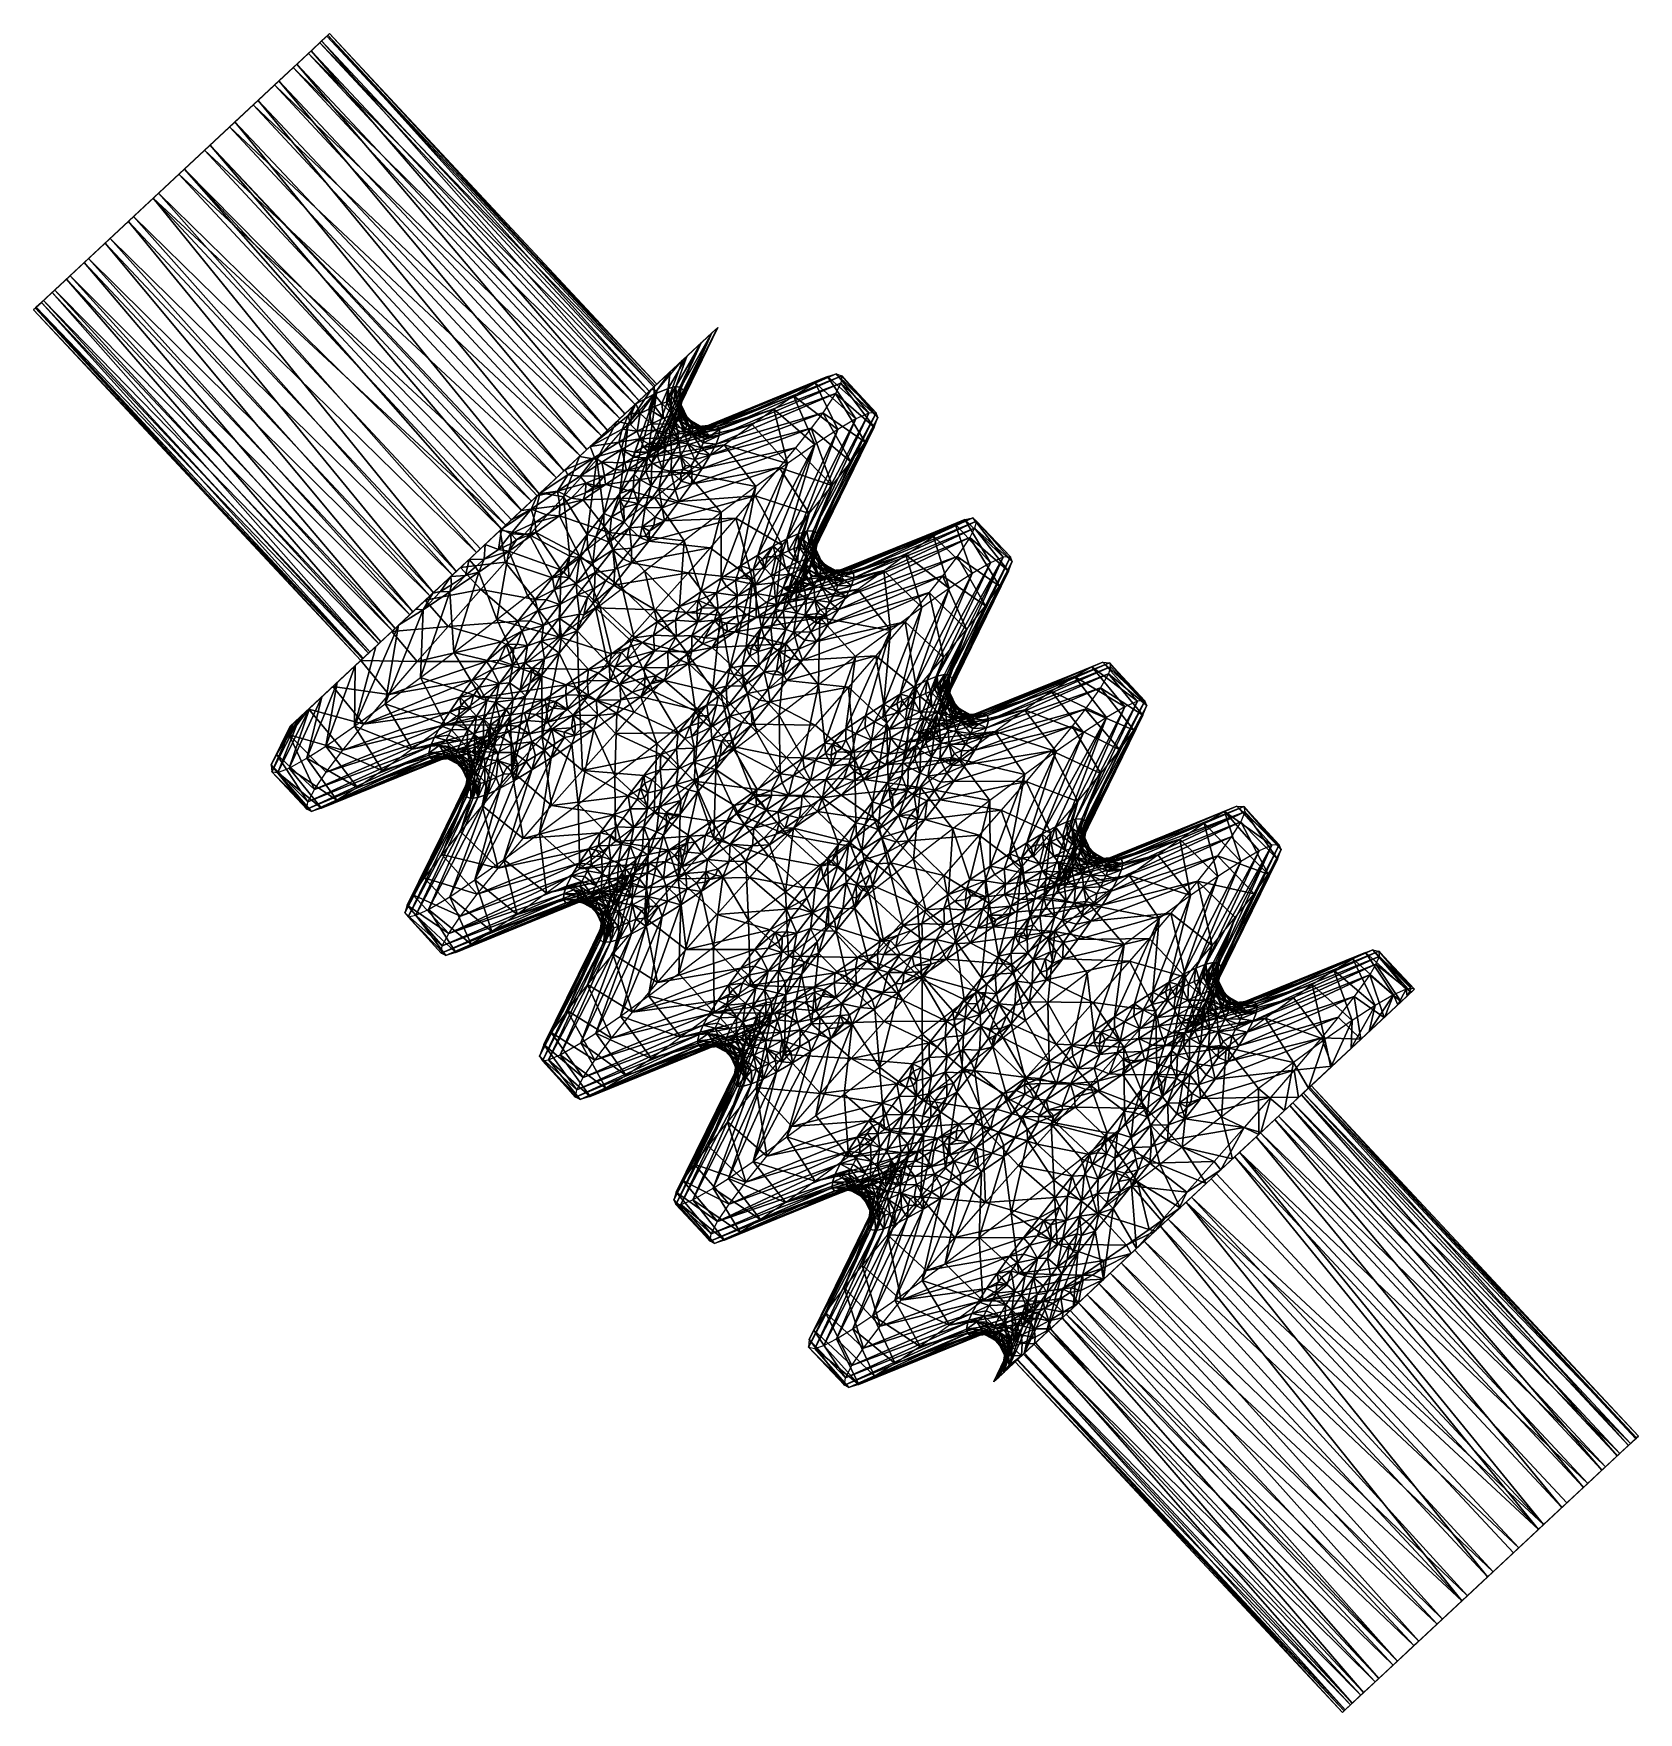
# Model space of a CAD drawing. Header units: metres. Extents: x 0.0568 to 0.1208, y 0.015 to 0.0819.
import ezdxf

# ---------------------------------------------------------------- set-up
doc = ezdxf.new("R2010")
doc.units = ezdxf.units.M

msp = doc.modelspace()

# ---------------------------------------------------------------- linework, layer by layer
at = {"color": 163}
for points in [[(0.068525, 0.081874, -0.042842), (0.062804, 0.076535, -0.049664), (0.063827, 0.07749, -0.049514)], [(0.068525, 0.081874, -0.042842), (0.067749, 0.081149, -0.037421), (0.062804, 0.076535, -0.049664)], [(0.06786, 0.081253, -0.045495), (0.068525, 0.081874, -0.042842), (0.063827, 0.07749, -0.049514)], [(0.068525, 0.081874, -0.042842), (0.068486, 0.081838, -0.040038), (0.067749, 0.081149, -0.037421)], [(0.068486, 0.081838, -0.040038), (0.068201, 0.081572, -0.038685), (0.067749, 0.081149, -0.037421)], [(0.06786, 0.081253, -0.045495), (0.068277, 0.081643, -0.044208), (0.068525, 0.081874, -0.042842)], [(0.081526, 0.067847, -0.039984), (0.068486, 0.081838, -0.040038), (0.068201, 0.081572, -0.038685)], [(0.081342, 0.067676, -0.044138), (0.068277, 0.081643, -0.044208), (0.068525, 0.081874, -0.042842)], [(0.081642, 0.067955, -0.041376), (0.068595, 0.081939, -0.041437), (0.068486, 0.081838, -0.040038)], [(0.068525, 0.081874, -0.042842), (0.068595, 0.081939, -0.041437), (0.068486, 0.081838, -0.040038)], [(0.081526, 0.067847, -0.039984), (0.081642, 0.067955, -0.041376), (0.068486, 0.081838, -0.040038)], [(0.08158, 0.067898, -0.042775), (0.068525, 0.081874, -0.042842), (0.068595, 0.081939, -0.041437)], [(0.08158, 0.067898, -0.042775), (0.081342, 0.067676, -0.044138), (0.068525, 0.081874, -0.042842)], [(0.081642, 0.067955, -0.041376), (0.08158, 0.067898, -0.042775), (0.068595, 0.081939, -0.041437)], [(0.067749, 0.081149, -0.037421), (0.059837, 0.073767, -0.048658), (0.060778, 0.074645, -0.049229)], [(0.067749, 0.081149, -0.037421), (0.065547, 0.079095, -0.034522), (0.059837, 0.073767, -0.048658)], [(0.062804, 0.076535, -0.049664), (0.067749, 0.081149, -0.037421), (0.060778, 0.074645, -0.049229)], [(0.06786, 0.081253, -0.045495), (0.063827, 0.07749, -0.049514), (0.067286, 0.080718, -0.046663)], [(0.067749, 0.081149, -0.037421), (0.066401, 0.079892, -0.035307), (0.065547, 0.079095, -0.034522)], [(0.067749, 0.081149, -0.037421), (0.067143, 0.080584, -0.036284), (0.066401, 0.079892, -0.035307)], [(0.08078, 0.067151, -0.037384), (0.067749, 0.081149, -0.037421), (0.067143, 0.080584, -0.036284)], [(0.080373, 0.066771, -0.046596), (0.067286, 0.080718, -0.046663), (0.06786, 0.081253, -0.045495)], [(0.081236, 0.067576, -0.03864), (0.068201, 0.081572, -0.038685), (0.067749, 0.081149, -0.037421)], [(0.08078, 0.067151, -0.037384), (0.081236, 0.067576, -0.03864), (0.067749, 0.081149, -0.037421)], [(0.080936, 0.067296, -0.045425), (0.06786, 0.081253, -0.045495), (0.068277, 0.081643, -0.044208)], [(0.080936, 0.067296, -0.045425), (0.080373, 0.066771, -0.046596), (0.06786, 0.081253, -0.045495)], [(0.081236, 0.067576, -0.03864), (0.081526, 0.067847, -0.039984), (0.068201, 0.081572, -0.038685)], [(0.081342, 0.067676, -0.044138), (0.080936, 0.067296, -0.045425), (0.068277, 0.081643, -0.044208)], [(0.067286, 0.080718, -0.046663), (0.063827, 0.07749, -0.049514), (0.064816, 0.078413, -0.049125)], [(0.067286, 0.080718, -0.046663), (0.064816, 0.078413, -0.049125), (0.06574, 0.079275, -0.048506)], [(0.067286, 0.080718, -0.046663), (0.06574, 0.079275, -0.048506), (0.066572, 0.080052, -0.047677)], [(0.080172, 0.066584, -0.036256), (0.067143, 0.080584, -0.036284), (0.066401, 0.079892, -0.035307)], [(0.07967, 0.066116, -0.047616), (0.066572, 0.080052, -0.047677), (0.067286, 0.080718, -0.046663)], [(0.080172, 0.066584, -0.036256), (0.08078, 0.067151, -0.037384), (0.067143, 0.080584, -0.036284)], [(0.080373, 0.066771, -0.046596), (0.07967, 0.066116, -0.047616), (0.067286, 0.080718, -0.046663)], [(0.079431, 0.065893, -0.035288), (0.066401, 0.079892, -0.035307), (0.065547, 0.079095, -0.034522)], [(0.078849, 0.06535, -0.048454), (0.06574, 0.079275, -0.048506), (0.066572, 0.080052, -0.047677)], [(0.079431, 0.065893, -0.035288), (0.080172, 0.066584, -0.036256), (0.066401, 0.079892, -0.035307)], [(0.07967, 0.066116, -0.047616), (0.078849, 0.06535, -0.048454), (0.066572, 0.080052, -0.047677)], [(0.065547, 0.079095, -0.034522), (0.064607, 0.078217, -0.033951), (0.058983, 0.072971, -0.047873)], [(0.059837, 0.073767, -0.048658), (0.065547, 0.079095, -0.034522), (0.058983, 0.072971, -0.047873)], [(0.078579, 0.065097, -0.03451), (0.065547, 0.079095, -0.034522), (0.064607, 0.078217, -0.033951)], [(0.077935, 0.064496, -0.049086), (0.064816, 0.078413, -0.049125), (0.06574, 0.079275, -0.048506)], [(0.078579, 0.065097, -0.03451), (0.079431, 0.065893, -0.035288), (0.065547, 0.079095, -0.034522)], [(0.078849, 0.06535, -0.048454), (0.077935, 0.064496, -0.049086), (0.06574, 0.079275, -0.048506)], [(0.076954, 0.063581, -0.049492), (0.063827, 0.07749, -0.049514), (0.064816, 0.078413, -0.049125)], [(0.077935, 0.064496, -0.049086), (0.076954, 0.063581, -0.049492), (0.064816, 0.078413, -0.049125)], [(0.058983, 0.072971, -0.047873), (0.064607, 0.078217, -0.033951), (0.063608, 0.077285, -0.033613)], [(0.077641, 0.064222, -0.033945), (0.064607, 0.078217, -0.033951), (0.063608, 0.077285, -0.033613)], [(0.077641, 0.064222, -0.033945), (0.078579, 0.065097, -0.03451), (0.064607, 0.078217, -0.033951)], [(0.063608, 0.077285, -0.033613), (0.061558, 0.075372, -0.033666), (0.058099, 0.072145, -0.036517)], [(0.058983, 0.072971, -0.047873), (0.063608, 0.077285, -0.033613), (0.058099, 0.072145, -0.036517)], [(0.063608, 0.077285, -0.033613), (0.062581, 0.076327, -0.033516), (0.061558, 0.075372, -0.033666)], [(0.076646, 0.063294, -0.033611), (0.063608, 0.077285, -0.033613), (0.062581, 0.076327, -0.033516)], [(0.076241, 0.062916, -0.049636), (0.062804, 0.076535, -0.049664), (0.063827, 0.07749, -0.049514)], [(0.076646, 0.063294, -0.033611), (0.077641, 0.064222, -0.033945), (0.063608, 0.077285, -0.033613)], [(0.076954, 0.063581, -0.049492), (0.076875, 0.063507, -0.049514), (0.063827, 0.07749, -0.049514)], [(0.076875, 0.063507, -0.049514), (0.076241, 0.062916, -0.049636), (0.063827, 0.07749, -0.049514)], [(0.062804, 0.076535, -0.049664), (0.060778, 0.074645, -0.049229), (0.061777, 0.075577, -0.049567)], [(0.075624, 0.06234, -0.033517), (0.062581, 0.076327, -0.033516), (0.061558, 0.075372, -0.033666)], [(0.075442, 0.06217, -0.049655), (0.061777, 0.075577, -0.049567), (0.062804, 0.076535, -0.049664)], [(0.075624, 0.06234, -0.033517), (0.076646, 0.063294, -0.033611), (0.062581, 0.076327, -0.033516)], [(0.075842, 0.062543, -0.049664), (0.075442, 0.06217, -0.049655), (0.062804, 0.076535, -0.049664)], [(0.076241, 0.062916, -0.049636), (0.075842, 0.062543, -0.049664), (0.062804, 0.076535, -0.049664)], [(0.061558, 0.075372, -0.033666), (0.060569, 0.07445, -0.034055), (0.058099, 0.072145, -0.036517)], [(0.073639, 0.060488, -0.034044), (0.061558, 0.075372, -0.033666), (0.060569, 0.07445, -0.034055)], [(0.074446, 0.061241, -0.049469), (0.060778, 0.074645, -0.049229), (0.061777, 0.075577, -0.049567)], [(0.074605, 0.061389, -0.033666), (0.075624, 0.06234, -0.033517), (0.061558, 0.075372, -0.033666)], [(0.073639, 0.060488, -0.034044), (0.074605, 0.061389, -0.033666), (0.061558, 0.075372, -0.033666)], [(0.075442, 0.06217, -0.049655), (0.074446, 0.061241, -0.049469), (0.061777, 0.075577, -0.049567)], [(0.060569, 0.07445, -0.034055), (0.058813, 0.072811, -0.035503), (0.058099, 0.072145, -0.036517)], [(0.060569, 0.07445, -0.034055), (0.059644, 0.073587, -0.034674), (0.058813, 0.072811, -0.035503)], [(0.072733, 0.059643, -0.034641), (0.060569, 0.07445, -0.034055), (0.059644, 0.073587, -0.034674)], [(0.073488, 0.060347, -0.049054), (0.059837, 0.073767, -0.048658), (0.060778, 0.074645, -0.049229)], [(0.072733, 0.059643, -0.034641), (0.073639, 0.060488, -0.034044), (0.060569, 0.07445, -0.034055)], [(0.074446, 0.061241, -0.049469), (0.073488, 0.060347, -0.049054), (0.060778, 0.074645, -0.049229)], [(0.072595, 0.059513, -0.048424), (0.058983, 0.072971, -0.047873), (0.059837, 0.073767, -0.048658)], [(0.073488, 0.060347, -0.049054), (0.072595, 0.059513, -0.048424), (0.059837, 0.073767, -0.048658)], [(0.071915, 0.058879, -0.035439), (0.059644, 0.073587, -0.034674), (0.058813, 0.072811, -0.035503)], [(0.071915, 0.058879, -0.035439), (0.072733, 0.059643, -0.034641), (0.059644, 0.073587, -0.034674)], [(0.058983, 0.072971, -0.047873), (0.057107, 0.07122, -0.038972), (0.056898, 0.071025, -0.043142)], [(0.058983, 0.072971, -0.047873), (0.056898, 0.071025, -0.043142), (0.058242, 0.072279, -0.046896)], [(0.058983, 0.072971, -0.047873), (0.058099, 0.072145, -0.036517), (0.057107, 0.07122, -0.038972)], [(0.071208, 0.058219, -0.036415), (0.058813, 0.072811, -0.035503), (0.058099, 0.072145, -0.036517)], [(0.071793, 0.058765, -0.047595), (0.058242, 0.072279, -0.046896), (0.058983, 0.072971, -0.047873)], [(0.071208, 0.058219, -0.036415), (0.071915, 0.058879, -0.035439), (0.058813, 0.072811, -0.035503)], [(0.072595, 0.059513, -0.048424), (0.071793, 0.058765, -0.047595), (0.058983, 0.072971, -0.047873)], [(0.058242, 0.072279, -0.046896), (0.056898, 0.071025, -0.043142), (0.057636, 0.071713, -0.045759)], [(0.057636, 0.071713, -0.045759), (0.056898, 0.071025, -0.043142), (0.057184, 0.071291, -0.044495)], [(0.057107, 0.07122, -0.038972), (0.058099, 0.072145, -0.036517), (0.057525, 0.071609, -0.037685)], [(0.070552, 0.057607, -0.045444), (0.057184, 0.071291, -0.044495), (0.057636, 0.071713, -0.045759)], [(0.070631, 0.057682, -0.037542), (0.058099, 0.072145, -0.036517), (0.057525, 0.071609, -0.037685)], [(0.071105, 0.058124, -0.046592), (0.057636, 0.071713, -0.045759), (0.058242, 0.072279, -0.046896)], [(0.071105, 0.058124, -0.046592), (0.070552, 0.057607, -0.045444), (0.057636, 0.071713, -0.045759)], [(0.070631, 0.057682, -0.037542), (0.071208, 0.058219, -0.036415), (0.058099, 0.072145, -0.036517)], [(0.071793, 0.058765, -0.047595), (0.071105, 0.058124, -0.046592), (0.058242, 0.072279, -0.046896)], [(0.069908, 0.057007, -0.04285), (0.056789, 0.070923, -0.041743), (0.056898, 0.071025, -0.043142)], [(0.056898, 0.071025, -0.043142), (0.05686, 0.070989, -0.040338), (0.056789, 0.070923, -0.041743)], [(0.069837, 0.05694, -0.041479), (0.05686, 0.070989, -0.040338), (0.056789, 0.070923, -0.041743)], [(0.069936, 0.057032, -0.040111), (0.057107, 0.07122, -0.038972), (0.05686, 0.070989, -0.040338)], [(0.056898, 0.071025, -0.043142), (0.057107, 0.07122, -0.038972), (0.05686, 0.070989, -0.040338)], [(0.069837, 0.05694, -0.041479), (0.069936, 0.057032, -0.040111), (0.05686, 0.070989, -0.040338)], [(0.070149, 0.057231, -0.044185), (0.056898, 0.071025, -0.043142), (0.057184, 0.071291, -0.044495)], [(0.070149, 0.057231, -0.044185), (0.069908, 0.057007, -0.04285), (0.056898, 0.071025, -0.043142)], [(0.070203, 0.057282, -0.038786), (0.057525, 0.071609, -0.037685), (0.057107, 0.07122, -0.038972)], [(0.069936, 0.057032, -0.040111), (0.070203, 0.057282, -0.038786), (0.057107, 0.07122, -0.038972)], [(0.070552, 0.057607, -0.045444), (0.070149, 0.057231, -0.044185), (0.057184, 0.071291, -0.044495)], [(0.070203, 0.057282, -0.038786), (0.070631, 0.057682, -0.037542), (0.057525, 0.071609, -0.037685)], [(0.069908, 0.057007, -0.04285), (0.069837, 0.05694, -0.041479), (0.056789, 0.070923, -0.041743)], [(0.083832, 0.069999, -0.035389), (0.080172, 0.066584, -0.036256), (0.08078, 0.067151, -0.037384)], [(0.083832, 0.069999, -0.035389), (0.083357, 0.069556, -0.033483), (0.080172, 0.066584, -0.036256)], [(0.084069, 0.07022, -0.037388), (0.08078, 0.067151, -0.037384), (0.081236, 0.067576, -0.03864)], [(0.084069, 0.07022, -0.037388), (0.083832, 0.069999, -0.035389), (0.08078, 0.067151, -0.037384)], [(0.084057, 0.070209, -0.039399), (0.084069, 0.07022, -0.037388), (0.081236, 0.067576, -0.03864)], [(0.084057, 0.070209, -0.039399), (0.081236, 0.067576, -0.03864), (0.081526, 0.067847, -0.039984)], [(0.083817, 0.069985, -0.041195), (0.084057, 0.070209, -0.039399), (0.081526, 0.067847, -0.039984)], [(0.083817, 0.069985, -0.041195), (0.081526, 0.067847, -0.039984), (0.081642, 0.067955, -0.041376)], [(0.083414, 0.069609, -0.042727), (0.083817, 0.069985, -0.041195), (0.081642, 0.067955, -0.041376)], [(0.081725, 0.065711, -0.035923), (0.083832, 0.069999, -0.035389), (0.082102, 0.066276, -0.0368)], [(0.081725, 0.065711, -0.035923), (0.083357, 0.069556, -0.033483), (0.083832, 0.069999, -0.035389)], [(0.082102, 0.066276, -0.0368), (0.083832, 0.069999, -0.035389), (0.082394, 0.066767, -0.037759)], [(0.082394, 0.066767, -0.037759), (0.083832, 0.069999, -0.035389), (0.084069, 0.07022, -0.037388)], [(0.082394, 0.066767, -0.037759), (0.084069, 0.07022, -0.037388), (0.082594, 0.067173, -0.038783)], [(0.082594, 0.067173, -0.038783), (0.084069, 0.07022, -0.037388), (0.084057, 0.070209, -0.039399)], [(0.082594, 0.067173, -0.038783), (0.084057, 0.070209, -0.039399), (0.082698, 0.067485, -0.039846)], [(0.082602, 0.06783, -0.042043), (0.083817, 0.069985, -0.041195), (0.083414, 0.069609, -0.042727)], [(0.082702, 0.067704, -0.040935), (0.083817, 0.069985, -0.041195), (0.082602, 0.06783, -0.042043)], [(0.082698, 0.067485, -0.039846), (0.084057, 0.070209, -0.039399), (0.083817, 0.069985, -0.041195)], [(0.082698, 0.067485, -0.039846), (0.083817, 0.069985, -0.041195), (0.082702, 0.067704, -0.040935)], [(0.083357, 0.069556, -0.033483), (0.082669, 0.068913, -0.031696), (0.080172, 0.066584, -0.036256)], [(0.081269, 0.065067, -0.035132), (0.082669, 0.068913, -0.031696), (0.083357, 0.069556, -0.033483)], [(0.081269, 0.065067, -0.035132), (0.083357, 0.069556, -0.033483), (0.081725, 0.065711, -0.035923)], [(0.082834, 0.069068, -0.044166), (0.081342, 0.067676, -0.044138), (0.082171, 0.068449, -0.04532)], [(0.082834, 0.069068, -0.044166), (0.08158, 0.067898, -0.042775), (0.081342, 0.067676, -0.044138)], [(0.083414, 0.069609, -0.042727), (0.081642, 0.067955, -0.041376), (0.08158, 0.067898, -0.042775)], [(0.082834, 0.069068, -0.044166), (0.083414, 0.069609, -0.042727), (0.08158, 0.067898, -0.042775)], [(0.082089, 0.06779, -0.044241), (0.082834, 0.069068, -0.044166), (0.082171, 0.068449, -0.04532)], [(0.082399, 0.06786, -0.043141), (0.082834, 0.069068, -0.044166), (0.082089, 0.06779, -0.044241)], [(0.082399, 0.06786, -0.043141), (0.083414, 0.069609, -0.042727), (0.082834, 0.069068, -0.044166)], [(0.082602, 0.06783, -0.042043), (0.083414, 0.069609, -0.042727), (0.082399, 0.06786, -0.043141)], [(0.082669, 0.068913, -0.031696), (0.079431, 0.065893, -0.035288), (0.080172, 0.066584, -0.036256)], [(0.082669, 0.068913, -0.031696), (0.081432, 0.067759, -0.030317), (0.079431, 0.065893, -0.035288)], [(0.082171, 0.068449, -0.04532), (0.080936, 0.067296, -0.045425), (0.081533, 0.067854, -0.046143)], [(0.082171, 0.068449, -0.04532), (0.081342, 0.067676, -0.044138), (0.080936, 0.067296, -0.045425)], [(0.081269, 0.065067, -0.035132), (0.081642, 0.067698, -0.030395), (0.082669, 0.068913, -0.031696)], [(0.082669, 0.068913, -0.031696), (0.081432, 0.067759, -0.030317), (0.081642, 0.067698, -0.030395)], [(0.08153, 0.06756, -0.045602), (0.082171, 0.068449, -0.04532), (0.081533, 0.067854, -0.046143)], [(0.082089, 0.06779, -0.044241), (0.082171, 0.068449, -0.04532), (0.08153, 0.06756, -0.045602)], [(0.088794, 0.068371, -0.043364), (0.084043, 0.066287, -0.042013), (0.083832, 0.066318, -0.043164)], [(0.088794, 0.068371, -0.043364), (0.083832, 0.066318, -0.043164), (0.088451, 0.068262, -0.045035)], [(0.089015, 0.068288, -0.041068), (0.084043, 0.066287, -0.042013), (0.088794, 0.068371, -0.043364)], [(0.089015, 0.068288, -0.041068), (0.084142, 0.06615, -0.040853), (0.084043, 0.066287, -0.042013)], [(0.088976, 0.067998, -0.039057), (0.084142, 0.06615, -0.040853), (0.089015, 0.068288, -0.041068)], [(0.088451, 0.068262, -0.045035), (0.088794, 0.068371, -0.043364), (0.090092, 0.066798, -0.044139)], [(0.088794, 0.068371, -0.043364), (0.089015, 0.068288, -0.041068), (0.090387, 0.066817, -0.04211)], [(0.088794, 0.068371, -0.043364), (0.090387, 0.066817, -0.04211), (0.090092, 0.066798, -0.044139)], [(0.089015, 0.068288, -0.041068), (0.088976, 0.067998, -0.039057), (0.090461, 0.066629, -0.040069)], [(0.089015, 0.068288, -0.041068), (0.090461, 0.066629, -0.040069), (0.090387, 0.066817, -0.04211)], [(0.081432, 0.067759, -0.030317), (0.08005, 0.06647, -0.029223), (0.078579, 0.065097, -0.03451)], [(0.079431, 0.065893, -0.035288), (0.081432, 0.067759, -0.030317), (0.078579, 0.065097, -0.03451)], [(0.081432, 0.067759, -0.030317), (0.08005, 0.06647, -0.029223), (0.080494, 0.066374, -0.02935)], [(0.080163, 0.0636, -0.033874), (0.081642, 0.067698, -0.030395), (0.080744, 0.064358, -0.034443)], [(0.080163, 0.0636, -0.033874), (0.080494, 0.066374, -0.02935), (0.081642, 0.067698, -0.030395)], [(0.081432, 0.067759, -0.030317), (0.080494, 0.066374, -0.02935), (0.081642, 0.067698, -0.030395)], [(0.080744, 0.064358, -0.034443), (0.081642, 0.067698, -0.030395), (0.081269, 0.065067, -0.035132)], [(0.081533, 0.067854, -0.046143), (0.080936, 0.067296, -0.045425), (0.080808, 0.067178, -0.046847)], [(0.08153, 0.06756, -0.045602), (0.081533, 0.067854, -0.046143), (0.080808, 0.067178, -0.046847)], [(0.08184, 0.067184, -0.044566), (0.082089, 0.06779, -0.044241), (0.08153, 0.06756, -0.045602)], [(0.082026, 0.067246, -0.044057), (0.082089, 0.06779, -0.044241), (0.08184, 0.067184, -0.044566)], [(0.082026, 0.067246, -0.044057), (0.08207, 0.067456, -0.043925), (0.082089, 0.06779, -0.044241)], [(0.08207, 0.067456, -0.043925), (0.082137, 0.067473, -0.043706), (0.082089, 0.06779, -0.044241)], [(0.082137, 0.067473, -0.043706), (0.082399, 0.06786, -0.043141), (0.082089, 0.06779, -0.044241)], [(0.082224, 0.06749, -0.043397), (0.082399, 0.06786, -0.043141), (0.082137, 0.067473, -0.043706)], [(0.082322, 0.067301, -0.043013), (0.082399, 0.06786, -0.043141), (0.082224, 0.06749, -0.043397)], [(0.08243, 0.067294, -0.042495), (0.082399, 0.06786, -0.043141), (0.082322, 0.067301, -0.043013)], [(0.08243, 0.067294, -0.042495), (0.082602, 0.06783, -0.042043), (0.082399, 0.06786, -0.043141)], [(0.082517, 0.067262, -0.041955), (0.082602, 0.06783, -0.042043), (0.08243, 0.067294, -0.042495)], [(0.082576, 0.067207, -0.04143), (0.082602, 0.06783, -0.042043), (0.082517, 0.067262, -0.041955)], [(0.082576, 0.067207, -0.04143), (0.082702, 0.067704, -0.040935), (0.082602, 0.06783, -0.042043)], [(0.082612, 0.067128, -0.04089), (0.082702, 0.067704, -0.040935), (0.082576, 0.067207, -0.04143)], [(0.082604, 0.067142, -0.03998), (0.082698, 0.067485, -0.039846), (0.082702, 0.067704, -0.040935)], [(0.082612, 0.067128, -0.04089), (0.082604, 0.067142, -0.03998), (0.082702, 0.067704, -0.040935)], [(0.087953, 0.068011, -0.046667), (0.083513, 0.066245, -0.04428), (0.083084, 0.066074, -0.045355)], [(0.087953, 0.068011, -0.046667), (0.083084, 0.066074, -0.045355), (0.087092, 0.067487, -0.048655)], [(0.088451, 0.068262, -0.045035), (0.083832, 0.066318, -0.043164), (0.083513, 0.066245, -0.04428)], [(0.088451, 0.068262, -0.045035), (0.083513, 0.066245, -0.04428), (0.087953, 0.068011, -0.046667)], [(0.088976, 0.067998, -0.039057), (0.084128, 0.065912, -0.039714), (0.084142, 0.06615, -0.040853)], [(0.088768, 0.067588, -0.037364), (0.084128, 0.065912, -0.039714), (0.088976, 0.067998, -0.039057)], [(0.087092, 0.067487, -0.048655), (0.087953, 0.068011, -0.046667), (0.088861, 0.066157, -0.04797)], [(0.087953, 0.068011, -0.046667), (0.088451, 0.068262, -0.045035), (0.089584, 0.066575, -0.046097)], [(0.087953, 0.068011, -0.046667), (0.089584, 0.066575, -0.046097), (0.088861, 0.066157, -0.04797)], [(0.088451, 0.068262, -0.045035), (0.090092, 0.066798, -0.044139), (0.089584, 0.066575, -0.046097)], [(0.088976, 0.067998, -0.039057), (0.088768, 0.067588, -0.037364), (0.090313, 0.06624, -0.038076)], [(0.088976, 0.067998, -0.039057), (0.090313, 0.06624, -0.038076), (0.090461, 0.066629, -0.040069)], [(0.080808, 0.067178, -0.046847), (0.07967, 0.066116, -0.047616), (0.078988, 0.065479, -0.048473)], [(0.080496, 0.066709, -0.047013), (0.080808, 0.067178, -0.046847), (0.078988, 0.065479, -0.048473)], [(0.080808, 0.067178, -0.046847), (0.080373, 0.066771, -0.046596), (0.07967, 0.066116, -0.047616)], [(0.080808, 0.067178, -0.046847), (0.080936, 0.067296, -0.045425), (0.080373, 0.066771, -0.046596)], [(0.080627, 0.066785, -0.046835), (0.080808, 0.067178, -0.046847), (0.080496, 0.066709, -0.047013)], [(0.080976, 0.066783, -0.046277), (0.080808, 0.067178, -0.046847), (0.080627, 0.066785, -0.046835)], [(0.080976, 0.066783, -0.046277), (0.08153, 0.06756, -0.045602), (0.080808, 0.067178, -0.046847)], [(0.081321, 0.066959, -0.045686), (0.08153, 0.06756, -0.045602), (0.080976, 0.066783, -0.046277)], [(0.081321, 0.066959, -0.045686), (0.080976, 0.066783, -0.046277), (0.081426, 0.066382, -0.045881)], [(0.081563, 0.067071, -0.045207), (0.08153, 0.06756, -0.045602), (0.081321, 0.066959, -0.045686)], [(0.081563, 0.067071, -0.045207), (0.081321, 0.066959, -0.045686), (0.081907, 0.066604, -0.044948)], [(0.081321, 0.066959, -0.045686), (0.081426, 0.066382, -0.045881), (0.081907, 0.066604, -0.044948)], [(0.08184, 0.067184, -0.044566), (0.08153, 0.06756, -0.045602), (0.081563, 0.067071, -0.045207)], [(0.08184, 0.067184, -0.044566), (0.081563, 0.067071, -0.045207), (0.081907, 0.066604, -0.044948)], [(0.082026, 0.067246, -0.044057), (0.08184, 0.067184, -0.044566), (0.082293, 0.06674, -0.04396)], [(0.08184, 0.067184, -0.044566), (0.081907, 0.066604, -0.044948), (0.082293, 0.06674, -0.04396)], [(0.086304, 0.066958, -0.050018), (0.082552, 0.065807, -0.046366), (0.081931, 0.065453, -0.047285)], [(0.086304, 0.066958, -0.050018), (0.081931, 0.065453, -0.047285), (0.085439, 0.066348, -0.051213)], [(0.082026, 0.067246, -0.044057), (0.082198, 0.067087, -0.043649), (0.08207, 0.067456, -0.043925)], [(0.082026, 0.067246, -0.044057), (0.082293, 0.06674, -0.04396), (0.082198, 0.067087, -0.043649)], [(0.08207, 0.067456, -0.043925), (0.082198, 0.067087, -0.043649), (0.082137, 0.067473, -0.043706)], [(0.082224, 0.06749, -0.043397), (0.082137, 0.067473, -0.043706), (0.082198, 0.067087, -0.043649)], [(0.082322, 0.067301, -0.043013), (0.082224, 0.06749, -0.043397), (0.082198, 0.067087, -0.043649)], [(0.082322, 0.067301, -0.043013), (0.082198, 0.067087, -0.043649), (0.08258, 0.066788, -0.042938)], [(0.082198, 0.067087, -0.043649), (0.082293, 0.06674, -0.04396), (0.08258, 0.066788, -0.042938)], [(0.08243, 0.067294, -0.042495), (0.082322, 0.067301, -0.043013), (0.08258, 0.066788, -0.042938)], [(0.082417, 0.066399, -0.038334), (0.082394, 0.066767, -0.037759), (0.082594, 0.067173, -0.038783)], [(0.082417, 0.066399, -0.038334), (0.082594, 0.067173, -0.038783), (0.082502, 0.066588, -0.038823)], [(0.08243, 0.067294, -0.042495), (0.08258, 0.066788, -0.042938), (0.082772, 0.066741, -0.041885)], [(0.082517, 0.067262, -0.041955), (0.08243, 0.067294, -0.042495), (0.082772, 0.066741, -0.041885)], [(0.082502, 0.066588, -0.038823), (0.082594, 0.067173, -0.038783), (0.082567, 0.06676, -0.039337)], [(0.082576, 0.067207, -0.04143), (0.082517, 0.067262, -0.041955), (0.082772, 0.066741, -0.041885)], [(0.087092, 0.067487, -0.048655), (0.083084, 0.066074, -0.045355), (0.082552, 0.065807, -0.046366)], [(0.087092, 0.067487, -0.048655), (0.082552, 0.065807, -0.046366), (0.086304, 0.066958, -0.050018)], [(0.082567, 0.06676, -0.039337), (0.082594, 0.067173, -0.038783), (0.082568, 0.066994, -0.03943)], [(0.082567, 0.06676, -0.039337), (0.082568, 0.066994, -0.03943), (0.082663, 0.066753, -0.040023)], [(0.082568, 0.066994, -0.03943), (0.082594, 0.067173, -0.038783), (0.082698, 0.067485, -0.039846)], [(0.082568, 0.066994, -0.03943), (0.082698, 0.067485, -0.039846), (0.082604, 0.067142, -0.03998)], [(0.082568, 0.066994, -0.03943), (0.082604, 0.067142, -0.03998), (0.082663, 0.066753, -0.040023)], [(0.082576, 0.067207, -0.04143), (0.082772, 0.066741, -0.041885), (0.082862, 0.066599, -0.040826)], [(0.082612, 0.067128, -0.04089), (0.082576, 0.067207, -0.04143), (0.082862, 0.066599, -0.040826)], [(0.08267, 0.066844, -0.040419), (0.082663, 0.066753, -0.040023), (0.082604, 0.067142, -0.03998)], [(0.08267, 0.066844, -0.040419), (0.082604, 0.067142, -0.03998), (0.082612, 0.067128, -0.04089)], [(0.08267, 0.066844, -0.040419), (0.082612, 0.067128, -0.04089), (0.082862, 0.066599, -0.040826)], [(0.088768, 0.067588, -0.037364), (0.084004, 0.065569, -0.038605), (0.084128, 0.065912, -0.039714)], [(0.088256, 0.066819, -0.035226), (0.084004, 0.065569, -0.038605), (0.088768, 0.067588, -0.037364)], [(0.085439, 0.066348, -0.051213), (0.086304, 0.066958, -0.050018), (0.086853, 0.06479, -0.051242)], [(0.086304, 0.066958, -0.050018), (0.087092, 0.067487, -0.048655), (0.087942, 0.065555, -0.049701)], [(0.086853, 0.06479, -0.051242), (0.086304, 0.066958, -0.050018), (0.087942, 0.065555, -0.049701)], [(0.087092, 0.067487, -0.048655), (0.088861, 0.066157, -0.04797), (0.087942, 0.065555, -0.049701)], [(0.088768, 0.067588, -0.037364), (0.088256, 0.066819, -0.035226), (0.089951, 0.065647, -0.036148)], [(0.088768, 0.067588, -0.037364), (0.089951, 0.065647, -0.036148), (0.090313, 0.06624, -0.038076)], [(0.08005, 0.06647, -0.029223), (0.078558, 0.065078, -0.028444), (0.077641, 0.064222, -0.033945)], [(0.078579, 0.065097, -0.03451), (0.08005, 0.06647, -0.029223), (0.077641, 0.064222, -0.033945)], [(0.08005, 0.06647, -0.029223), (0.078558, 0.065078, -0.028444), (0.079244, 0.064954, -0.028573)], [(0.080262, 0.066163, -0.047275), (0.080496, 0.066709, -0.047013), (0.078988, 0.065479, -0.048473)], [(0.08005, 0.06647, -0.029223), (0.079244, 0.064954, -0.028573), (0.080494, 0.066374, -0.02935)], [(0.079534, 0.062799, -0.033428), (0.079244, 0.064954, -0.028573), (0.080494, 0.066374, -0.02935)], [(0.079534, 0.062799, -0.033428), (0.080494, 0.066374, -0.02935), (0.080163, 0.0636, -0.033874)], [(0.080262, 0.066163, -0.047275), (0.080591, 0.066355, -0.046867), (0.080496, 0.066709, -0.047013)], [(0.080262, 0.066163, -0.047275), (0.080864, 0.066079, -0.046735), (0.080591, 0.066355, -0.046867)], [(0.080627, 0.066785, -0.046835), (0.080496, 0.066709, -0.047013), (0.080591, 0.066355, -0.046867)], [(0.080976, 0.066783, -0.046277), (0.080627, 0.066785, -0.046835), (0.080591, 0.066355, -0.046867)], [(0.080976, 0.066783, -0.046277), (0.080591, 0.066355, -0.046867), (0.080864, 0.066079, -0.046735)], [(0.080976, 0.066783, -0.046277), (0.080864, 0.066079, -0.046735), (0.081426, 0.066382, -0.045881)], [(0.081594, 0.06612, -0.045968), (0.081426, 0.066382, -0.045881), (0.080864, 0.066079, -0.046735)], [(0.085439, 0.066348, -0.051213), (0.081931, 0.065453, -0.047285), (0.081225, 0.06502, -0.048106)], [(0.085439, 0.066348, -0.051213), (0.081225, 0.06502, -0.048106), (0.084327, 0.065538, -0.052424)], [(0.082123, 0.066367, -0.044954), (0.081907, 0.066604, -0.044948), (0.081426, 0.066382, -0.045881)], [(0.082123, 0.066367, -0.044954), (0.081426, 0.066382, -0.045881), (0.081594, 0.06612, -0.045968)], [(0.08232, 0.065944, -0.045618), (0.082123, 0.066367, -0.044954), (0.081594, 0.06612, -0.045968)], [(0.082293, 0.06674, -0.04396), (0.081907, 0.066604, -0.044948), (0.082123, 0.066367, -0.044954)], [(0.082174, 0.06595, -0.037384), (0.082102, 0.066276, -0.0368), (0.082394, 0.066767, -0.037759)], [(0.082541, 0.066512, -0.043875), (0.082293, 0.06674, -0.04396), (0.082123, 0.066367, -0.044954)], [(0.082795, 0.066149, -0.044587), (0.082541, 0.066512, -0.043875), (0.082123, 0.066367, -0.044954)], [(0.082579, 0.066063, -0.045092), (0.082123, 0.066367, -0.044954), (0.08232, 0.065944, -0.045618)], [(0.082795, 0.066149, -0.044587), (0.082123, 0.066367, -0.044954), (0.082579, 0.066063, -0.045092)], [(0.082174, 0.06595, -0.037384), (0.082394, 0.066767, -0.037759), (0.082305, 0.066181, -0.037843)], [(0.08258, 0.066788, -0.042938), (0.082293, 0.06674, -0.04396), (0.082541, 0.066512, -0.043875)], [(0.082305, 0.066181, -0.037843), (0.082394, 0.066767, -0.037759), (0.082417, 0.066399, -0.038334)], [(0.082305, 0.066181, -0.037843), (0.082417, 0.066399, -0.038334), (0.082536, 0.065624, -0.03781)], [(0.082417, 0.066399, -0.038334), (0.082502, 0.066588, -0.038823), (0.08274, 0.066041, -0.038777)], [(0.082417, 0.066399, -0.038334), (0.08274, 0.066041, -0.038777), (0.082536, 0.065624, -0.03781)], [(0.082502, 0.066588, -0.038823), (0.082567, 0.06676, -0.039337), (0.08274, 0.066041, -0.038777)], [(0.082841, 0.066551, -0.042754), (0.08258, 0.066788, -0.042938), (0.082541, 0.066512, -0.043875)], [(0.082924, 0.066309, -0.043649), (0.082841, 0.066551, -0.042754), (0.082541, 0.066512, -0.043875)], [(0.082997, 0.066216, -0.044032), (0.082541, 0.066512, -0.043875), (0.082795, 0.066149, -0.044587)], [(0.082997, 0.066216, -0.044032), (0.082924, 0.066309, -0.043649), (0.082541, 0.066512, -0.043875)], [(0.082567, 0.06676, -0.039337), (0.082849, 0.066367, -0.039788), (0.08274, 0.066041, -0.038777)], [(0.082567, 0.06676, -0.039337), (0.082663, 0.066753, -0.040023), (0.082849, 0.066367, -0.039788)], [(0.082772, 0.066741, -0.041885), (0.08258, 0.066788, -0.042938), (0.082841, 0.066551, -0.042754)], [(0.08267, 0.066844, -0.040419), (0.082849, 0.066367, -0.039788), (0.082663, 0.066753, -0.040023)], [(0.08267, 0.066844, -0.040419), (0.082862, 0.066599, -0.040826), (0.082849, 0.066367, -0.039788)], [(0.08274, 0.066041, -0.038777), (0.082849, 0.066367, -0.039788), (0.083032, 0.065997, -0.03933)], [(0.083025, 0.066477, -0.041602), (0.082772, 0.066741, -0.041885), (0.082841, 0.066551, -0.042754)], [(0.082862, 0.066599, -0.040826), (0.082772, 0.066741, -0.041885), (0.083025, 0.066477, -0.041602)], [(0.083303, 0.06627, -0.042931), (0.082841, 0.066551, -0.042754), (0.082924, 0.066309, -0.043649)], [(0.083413, 0.066257, -0.042386), (0.083025, 0.066477, -0.041602), (0.082841, 0.066551, -0.042754)], [(0.083413, 0.066257, -0.042386), (0.082841, 0.066551, -0.042754), (0.083303, 0.06627, -0.042931)], [(0.082849, 0.066367, -0.039788), (0.082862, 0.066599, -0.040826), (0.083088, 0.066291, -0.040451)], [(0.083032, 0.065997, -0.03933), (0.082849, 0.066367, -0.039788), (0.083088, 0.066291, -0.040451)], [(0.083088, 0.066291, -0.040451), (0.082862, 0.066599, -0.040826), (0.083025, 0.066477, -0.041602)], [(0.083232, 0.066204, -0.043944), (0.082924, 0.066309, -0.043649), (0.082997, 0.066216, -0.044032)], [(0.083232, 0.066204, -0.043944), (0.083305, 0.066222, -0.043706), (0.082924, 0.066309, -0.043649)], [(0.083388, 0.066238, -0.043408), (0.082924, 0.066309, -0.043649), (0.083305, 0.066222, -0.043706)], [(0.083303, 0.06627, -0.042931), (0.082924, 0.066309, -0.043649), (0.083388, 0.066238, -0.043408)], [(0.0835, 0.066216, -0.041797), (0.083025, 0.066477, -0.041602), (0.083413, 0.066257, -0.042386)], [(0.083554, 0.066151, -0.041246), (0.083088, 0.066291, -0.040451), (0.083025, 0.066477, -0.041602)], [(0.083554, 0.066151, -0.041246), (0.083025, 0.066477, -0.041602), (0.0835, 0.066216, -0.041797)], [(0.083389, 0.065975, -0.040023), (0.083032, 0.065997, -0.03933), (0.083088, 0.066291, -0.040451)], [(0.083582, 0.066054, -0.040659), (0.083088, 0.066291, -0.040451), (0.083554, 0.066151, -0.041246)], [(0.083394, 0.066025, -0.040231), (0.083389, 0.065975, -0.040023), (0.083088, 0.066291, -0.040451)], [(0.083394, 0.066025, -0.040231), (0.083088, 0.066291, -0.040451), (0.083582, 0.066054, -0.040659)], [(0.083303, 0.06627, -0.042931), (0.083388, 0.066238, -0.043408), (0.083832, 0.066318, -0.043164)], [(0.083413, 0.066257, -0.042386), (0.083303, 0.06627, -0.042931), (0.083832, 0.066318, -0.043164)], [(0.083305, 0.066222, -0.043706), (0.083513, 0.066245, -0.04428), (0.083832, 0.066318, -0.043164)], [(0.083388, 0.066238, -0.043408), (0.083305, 0.066222, -0.043706), (0.083832, 0.066318, -0.043164)], [(0.083413, 0.066257, -0.042386), (0.083832, 0.066318, -0.043164), (0.084043, 0.066287, -0.042013)], [(0.0835, 0.066216, -0.041797), (0.083413, 0.066257, -0.042386), (0.084043, 0.066287, -0.042013)], [(0.083554, 0.066151, -0.041246), (0.0835, 0.066216, -0.041797), (0.084043, 0.066287, -0.042013)], [(0.083554, 0.066151, -0.041246), (0.084043, 0.066287, -0.042013), (0.084142, 0.06615, -0.040853)], [(0.088256, 0.066819, -0.035226), (0.083775, 0.065126, -0.037543), (0.084004, 0.065569, -0.038605)], [(0.087796, 0.066205, -0.033959), (0.083775, 0.065126, -0.037543), (0.088256, 0.066819, -0.035226)], [(0.084327, 0.065538, -0.052424), (0.085439, 0.066348, -0.051213), (0.086853, 0.06479, -0.051242)], [(0.087273, 0.061986, -0.044723), (0.089584, 0.066575, -0.046097), (0.088861, 0.066157, -0.04797)], [(0.087621, 0.062096, -0.043674), (0.089584, 0.066575, -0.046097), (0.087273, 0.061986, -0.044723)], [(0.087621, 0.062096, -0.043674), (0.090092, 0.066798, -0.044139), (0.089584, 0.066575, -0.046097)], [(0.087872, 0.062114, -0.042589), (0.090092, 0.066798, -0.044139), (0.087621, 0.062096, -0.043674)], [(0.088256, 0.066819, -0.035226), (0.087796, 0.066205, -0.033959), (0.089385, 0.064863, -0.034339)], [(0.087872, 0.062114, -0.042589), (0.090387, 0.066817, -0.04211), (0.090092, 0.066798, -0.044139)], [(0.088023, 0.062036, -0.041483), (0.090387, 0.066817, -0.04211), (0.087872, 0.062114, -0.042589)], [(0.088023, 0.062036, -0.041483), (0.090461, 0.066629, -0.040069), (0.090387, 0.066817, -0.04211)], [(0.088071, 0.061862, -0.040381), (0.090461, 0.066629, -0.040069), (0.088023, 0.062036, -0.041483)], [(0.088071, 0.061862, -0.040381), (0.090313, 0.06624, -0.038076), (0.090461, 0.066629, -0.040069)], [(0.088256, 0.066819, -0.035226), (0.089385, 0.064863, -0.034339), (0.089951, 0.065647, -0.036148)], [(0.07967, 0.066116, -0.047616), (0.078849, 0.06535, -0.048454), (0.078988, 0.065479, -0.048473)], [(0.080262, 0.066163, -0.047275), (0.078988, 0.065479, -0.048473), (0.080128, 0.065646, -0.047603)], [(0.080128, 0.065646, -0.047603), (0.078988, 0.065479, -0.048473), (0.079151, 0.065036, -0.04845)], [(0.080252, 0.065353, -0.047699), (0.080128, 0.065646, -0.047603), (0.079151, 0.065036, -0.04845)], [(0.080262, 0.066163, -0.047275), (0.080128, 0.065646, -0.047603), (0.080864, 0.066079, -0.046735)], [(0.080969, 0.065779, -0.046886), (0.080864, 0.066079, -0.046735), (0.080128, 0.065646, -0.047603)], [(0.080969, 0.065779, -0.046886), (0.080128, 0.065646, -0.047603), (0.080252, 0.065353, -0.047699)], [(0.080761, 0.065249, -0.04753), (0.080969, 0.065779, -0.046886), (0.080252, 0.065353, -0.047699)], [(0.08112, 0.065463, -0.047117), (0.080969, 0.065779, -0.046886), (0.080761, 0.065249, -0.04753)], [(0.081594, 0.06612, -0.045968), (0.080864, 0.066079, -0.046735), (0.080969, 0.065779, -0.046886)], [(0.081748, 0.065816, -0.046245), (0.081594, 0.06612, -0.045968), (0.080969, 0.065779, -0.046886)], [(0.081748, 0.065816, -0.046245), (0.080969, 0.065779, -0.046886), (0.081317, 0.065577, -0.046867)], [(0.08112, 0.065463, -0.047117), (0.081317, 0.065577, -0.046867), (0.080969, 0.065779, -0.046886)], [(0.08144, 0.064827, -0.035718), (0.081269, 0.065067, -0.035132), (0.081725, 0.065711, -0.035923)], [(0.081748, 0.065816, -0.046245), (0.081317, 0.065577, -0.046867), (0.08195, 0.065621, -0.046611)], [(0.08195, 0.065621, -0.046611), (0.081317, 0.065577, -0.046867), (0.081664, 0.065458, -0.047013)], [(0.08144, 0.064827, -0.035718), (0.081725, 0.065711, -0.035923), (0.08165, 0.065132, -0.036098)], [(0.081748, 0.065816, -0.046245), (0.082055, 0.065812, -0.046089), (0.081594, 0.06612, -0.045968)], [(0.08232, 0.065944, -0.045618), (0.081594, 0.06612, -0.045968), (0.082055, 0.065812, -0.046089)], [(0.08165, 0.065132, -0.036098), (0.081725, 0.065711, -0.035923), (0.081784, 0.065552, -0.03635)], [(0.08195, 0.065621, -0.046611), (0.081664, 0.065458, -0.047013), (0.081931, 0.065453, -0.047285)], [(0.081881, 0.0657, -0.036572), (0.081725, 0.065711, -0.035923), (0.082102, 0.066276, -0.0368)], [(0.081784, 0.065552, -0.03635), (0.081725, 0.065711, -0.035923), (0.081881, 0.0657, -0.036572)], [(0.081748, 0.065816, -0.046245), (0.08195, 0.065621, -0.046611), (0.082055, 0.065812, -0.046089)], [(0.081784, 0.065552, -0.03635), (0.081881, 0.0657, -0.036572), (0.081969, 0.065339, -0.036708)], [(0.081962, 0.065825, -0.036773), (0.081881, 0.0657, -0.036572), (0.082102, 0.066276, -0.0368)], [(0.081962, 0.065825, -0.036773), (0.081969, 0.065339, -0.036708), (0.081881, 0.0657, -0.036572)], [(0.08195, 0.065621, -0.046611), (0.081931, 0.065453, -0.047285), (0.082552, 0.065807, -0.046366)], [(0.082055, 0.065812, -0.046089), (0.08195, 0.065621, -0.046611), (0.082552, 0.065807, -0.046366)], [(0.081962, 0.065825, -0.036773), (0.082102, 0.066276, -0.0368), (0.082174, 0.06595, -0.037384)], [(0.081962, 0.065825, -0.036773), (0.082174, 0.06595, -0.037384), (0.081969, 0.065339, -0.036708)], [(0.082174, 0.06595, -0.037384), (0.082242, 0.065127, -0.036911), (0.081969, 0.065339, -0.036708)], [(0.08232, 0.065944, -0.045618), (0.082055, 0.065812, -0.046089), (0.082552, 0.065807, -0.046366)], [(0.082174, 0.06595, -0.037384), (0.082305, 0.066181, -0.037843), (0.082536, 0.065624, -0.03781)], [(0.082174, 0.06595, -0.037384), (0.082536, 0.065624, -0.03781), (0.082242, 0.065127, -0.036911)], [(0.082242, 0.065127, -0.036911), (0.082536, 0.065624, -0.03781), (0.08258, 0.065084, -0.037233)], [(0.08232, 0.065944, -0.045618), (0.082552, 0.065807, -0.046366), (0.083084, 0.066074, -0.045355)], [(0.082579, 0.066063, -0.045092), (0.08232, 0.065944, -0.045618), (0.083084, 0.066074, -0.045355)], [(0.082536, 0.065624, -0.03781), (0.08274, 0.066041, -0.038777), (0.082861, 0.065591, -0.038247)], [(0.08258, 0.065084, -0.037233), (0.082536, 0.065624, -0.03781), (0.082861, 0.065591, -0.038247)], [(0.082795, 0.066149, -0.044587), (0.082579, 0.066063, -0.045092), (0.083084, 0.066074, -0.045355)], [(0.082861, 0.065591, -0.038247), (0.08274, 0.066041, -0.038777), (0.083032, 0.065997, -0.03933)], [(0.082795, 0.066149, -0.044587), (0.083084, 0.066074, -0.045355), (0.083513, 0.066245, -0.04428)], [(0.082997, 0.066216, -0.044032), (0.082795, 0.066149, -0.044587), (0.083513, 0.066245, -0.04428)], [(0.083405, 0.06542, -0.038466), (0.082861, 0.065591, -0.038247), (0.083032, 0.065997, -0.03933)], [(0.083232, 0.066204, -0.043944), (0.082997, 0.066216, -0.044032), (0.083513, 0.066245, -0.04428)], [(0.083369, 0.065881, -0.039665), (0.083032, 0.065997, -0.03933), (0.083389, 0.065975, -0.040023)], [(0.083549, 0.065791, -0.039546), (0.083032, 0.065997, -0.03933), (0.083369, 0.065881, -0.039665)], [(0.083493, 0.065625, -0.03902), (0.083032, 0.065997, -0.03933), (0.083549, 0.065791, -0.039546)], [(0.083405, 0.06542, -0.038466), (0.083032, 0.065997, -0.03933), (0.083493, 0.065625, -0.03902)], [(0.083232, 0.066204, -0.043944), (0.083513, 0.066245, -0.04428), (0.083305, 0.066222, -0.043706)], [(0.083369, 0.065881, -0.039665), (0.083389, 0.065975, -0.040023), (0.083772, 0.065891, -0.03998)], [(0.083549, 0.065791, -0.039546), (0.083369, 0.065881, -0.039665), (0.083772, 0.065891, -0.03998)], [(0.083394, 0.066025, -0.040231), (0.083772, 0.065891, -0.03998), (0.083389, 0.065975, -0.040023)], [(0.083394, 0.066025, -0.040231), (0.083582, 0.066054, -0.040659), (0.083772, 0.065891, -0.03998)], [(0.083405, 0.06542, -0.038466), (0.083493, 0.065625, -0.03902), (0.084004, 0.065569, -0.038605)], [(0.087796, 0.066205, -0.033959), (0.083447, 0.064592, -0.036558), (0.083775, 0.065126, -0.037543)], [(0.087173, 0.065422, -0.032657), (0.083447, 0.064592, -0.036558), (0.087796, 0.066205, -0.033959)], [(0.083493, 0.065625, -0.03902), (0.084128, 0.065912, -0.039714), (0.084004, 0.065569, -0.038605)], [(0.083493, 0.065625, -0.03902), (0.083549, 0.065791, -0.039546), (0.084128, 0.065912, -0.039714)], [(0.083549, 0.065791, -0.039546), (0.083772, 0.065891, -0.03998), (0.084128, 0.065912, -0.039714)], [(0.083582, 0.066054, -0.040659), (0.083554, 0.066151, -0.041246), (0.084142, 0.06615, -0.040853)], [(0.083582, 0.066054, -0.040659), (0.084142, 0.06615, -0.040853), (0.083772, 0.065891, -0.03998)], [(0.083772, 0.065891, -0.03998), (0.084142, 0.06615, -0.040853), (0.084128, 0.065912, -0.039714)], [(0.086824, 0.061786, -0.045728), (0.088861, 0.066157, -0.04797), (0.087942, 0.065555, -0.049701)], [(0.087273, 0.061986, -0.044723), (0.088861, 0.066157, -0.04797), (0.086824, 0.061786, -0.045728)], [(0.087796, 0.066205, -0.033959), (0.087173, 0.065422, -0.032657), (0.088635, 0.063912, -0.032703)], [(0.087616, 0.060786, -0.037265), (0.089385, 0.064863, -0.034339), (0.089951, 0.065647, -0.036148)], [(0.087616, 0.060786, -0.037265), (0.089951, 0.065647, -0.036148), (0.087863, 0.061237, -0.038259)], [(0.087796, 0.066205, -0.033959), (0.088635, 0.063912, -0.032703), (0.089385, 0.064863, -0.034339)], [(0.087863, 0.061237, -0.038259), (0.089951, 0.065647, -0.036148), (0.090313, 0.06624, -0.038076)], [(0.087863, 0.061237, -0.038259), (0.090313, 0.06624, -0.038076), (0.088016, 0.061597, -0.039306)], [(0.088016, 0.061597, -0.039306), (0.090313, 0.06624, -0.038076), (0.088071, 0.061862, -0.040381)], [(0.076646, 0.063294, -0.033611), (0.078558, 0.065078, -0.028444), (0.076996, 0.06362, -0.027998)], [(0.077641, 0.064222, -0.033945), (0.078558, 0.065078, -0.028444), (0.076646, 0.063294, -0.033611)], [(0.078558, 0.065078, -0.028444), (0.076996, 0.06362, -0.027998), (0.07792, 0.063461, -0.028082)], [(0.078558, 0.065078, -0.028444), (0.07792, 0.063461, -0.028082), (0.079244, 0.064954, -0.028573)], [(0.078867, 0.061957, -0.033112), (0.07792, 0.063461, -0.028082), (0.079244, 0.064954, -0.028573)], [(0.078849, 0.06535, -0.048454), (0.077935, 0.064496, -0.049086), (0.077985, 0.064543, -0.049088)], [(0.078988, 0.065479, -0.048473), (0.078849, 0.06535, -0.048454), (0.077985, 0.064543, -0.049088)], [(0.079151, 0.065036, -0.04845), (0.078988, 0.065479, -0.048473), (0.077985, 0.064543, -0.049088)], [(0.079151, 0.065036, -0.04845), (0.077985, 0.064543, -0.049088), (0.078089, 0.064341, -0.049084)], [(0.079151, 0.065036, -0.04845), (0.078089, 0.064341, -0.049084), (0.078592, 0.064294, -0.04894)], [(0.079452, 0.064853, -0.04839), (0.079151, 0.065036, -0.04845), (0.078592, 0.064294, -0.04894)], [(0.078867, 0.061957, -0.033112), (0.079244, 0.064954, -0.028573), (0.079534, 0.062799, -0.033428)], [(0.080252, 0.065353, -0.047699), (0.079151, 0.065036, -0.04845), (0.079452, 0.064853, -0.04839)], [(0.080368, 0.064821, -0.048146), (0.080252, 0.065353, -0.047699), (0.079452, 0.064853, -0.04839)], [(0.080761, 0.065249, -0.04753), (0.080252, 0.065353, -0.047699), (0.080737, 0.065051, -0.047798)], [(0.080737, 0.065051, -0.047798), (0.080252, 0.065353, -0.047699), (0.080368, 0.064821, -0.048146)], [(0.080737, 0.065051, -0.047798), (0.080368, 0.064821, -0.048146), (0.081225, 0.06502, -0.048106)], [(0.080368, 0.064821, -0.048146), (0.080438, 0.064516, -0.048816), (0.081225, 0.06502, -0.048106)], [(0.084327, 0.065538, -0.052424), (0.081225, 0.06502, -0.048106), (0.080438, 0.064516, -0.048816)], [(0.084327, 0.065538, -0.052424), (0.080438, 0.064516, -0.048816), (0.082832, 0.064421, -0.053633)], [(0.080761, 0.065249, -0.04753), (0.080737, 0.065051, -0.047798), (0.081311, 0.065249, -0.047452)], [(0.081311, 0.065249, -0.047452), (0.080737, 0.065051, -0.047798), (0.081225, 0.06502, -0.048106)], [(0.080962, 0.064158, -0.03502), (0.080744, 0.064358, -0.034443), (0.081269, 0.065067, -0.035132)], [(0.08112, 0.065463, -0.047117), (0.080761, 0.065249, -0.04753), (0.081311, 0.065249, -0.047452)], [(0.080962, 0.064158, -0.03502), (0.081269, 0.065067, -0.035132), (0.081206, 0.064495, -0.035351)], [(0.08112, 0.065463, -0.047117), (0.081664, 0.065458, -0.047013), (0.081317, 0.065577, -0.046867)], [(0.08112, 0.065463, -0.047117), (0.081311, 0.065249, -0.047452), (0.081664, 0.065458, -0.047013)], [(0.081206, 0.064495, -0.035351), (0.081269, 0.065067, -0.035132), (0.08144, 0.064827, -0.035718)], [(0.081311, 0.065249, -0.047452), (0.081225, 0.06502, -0.048106), (0.081931, 0.065453, -0.047285)], [(0.081311, 0.065249, -0.047452), (0.081931, 0.065453, -0.047285), (0.081664, 0.065458, -0.047013)], [(0.08144, 0.064827, -0.035718), (0.08165, 0.065132, -0.036098), (0.081867, 0.064556, -0.036096)], [(0.08165, 0.065132, -0.036098), (0.081784, 0.065552, -0.03635), (0.081969, 0.065339, -0.036708)], [(0.08165, 0.065132, -0.036098), (0.081969, 0.065339, -0.036708), (0.081867, 0.064556, -0.036096)], [(0.081969, 0.065339, -0.036708), (0.082242, 0.065127, -0.036911), (0.081867, 0.064556, -0.036096)], [(0.082199, 0.064487, -0.036314), (0.081867, 0.064556, -0.036096), (0.082242, 0.065127, -0.036911)], [(0.082199, 0.064487, -0.036314), (0.082242, 0.065127, -0.036911), (0.08258, 0.065084, -0.037233)], [(0.082695, 0.064561, -0.036708), (0.082199, 0.064487, -0.036314), (0.08258, 0.065084, -0.037233)], [(0.083156, 0.064949, -0.037443), (0.08258, 0.065084, -0.037233), (0.082861, 0.065591, -0.038247)], [(0.08279, 0.064711, -0.036947), (0.082695, 0.064561, -0.036708), (0.08258, 0.065084, -0.037233)], [(0.082999, 0.06469, -0.036979), (0.08279, 0.064711, -0.036947), (0.08258, 0.065084, -0.037233)], [(0.082999, 0.06469, -0.036979), (0.08258, 0.065084, -0.037233), (0.083156, 0.064949, -0.037443)], [(0.082832, 0.064421, -0.053633), (0.084327, 0.065538, -0.052424), (0.085597, 0.063875, -0.05258)], [(0.083298, 0.065205, -0.037964), (0.082861, 0.065591, -0.038247), (0.083405, 0.06542, -0.038466)], [(0.083156, 0.064949, -0.037443), (0.082861, 0.065591, -0.038247), (0.083298, 0.065205, -0.037964)], [(0.082999, 0.06469, -0.036979), (0.083156, 0.064949, -0.037443), (0.083447, 0.064592, -0.036558)], [(0.087173, 0.065422, -0.032657), (0.083027, 0.063976, -0.035664), (0.083447, 0.064592, -0.036558)], [(0.086525, 0.064634, -0.031601), (0.083027, 0.063976, -0.035664), (0.087173, 0.065422, -0.032657)], [(0.083156, 0.064949, -0.037443), (0.083298, 0.065205, -0.037964), (0.083775, 0.065126, -0.037543)], [(0.083156, 0.064949, -0.037443), (0.083775, 0.065126, -0.037543), (0.083447, 0.064592, -0.036558)], [(0.083298, 0.065205, -0.037964), (0.083405, 0.06542, -0.038466), (0.083775, 0.065126, -0.037543)], [(0.083405, 0.06542, -0.038466), (0.084004, 0.065569, -0.038605), (0.083775, 0.065126, -0.037543)], [(0.084327, 0.065538, -0.052424), (0.086853, 0.06479, -0.051242), (0.085597, 0.063875, -0.05258)], [(0.085671, 0.061142, -0.047516), (0.087942, 0.065555, -0.049701), (0.086853, 0.06479, -0.051242)], [(0.086286, 0.061503, -0.046666), (0.087942, 0.065555, -0.049701), (0.085671, 0.061142, -0.047516)], [(0.086824, 0.061786, -0.045728), (0.087942, 0.065555, -0.049701), (0.086286, 0.061503, -0.046666)], [(0.087173, 0.065422, -0.032657), (0.086525, 0.064634, -0.031601), (0.088635, 0.063912, -0.032703)], [(0.077985, 0.064543, -0.049088), (0.077935, 0.064496, -0.049086), (0.076954, 0.063581, -0.049492)], [(0.078089, 0.064341, -0.049084), (0.077985, 0.064543, -0.049088), (0.076954, 0.063581, -0.049492)], [(0.078089, 0.064341, -0.049084), (0.076954, 0.063581, -0.049492), (0.077684, 0.063688, -0.04934)], [(0.078592, 0.064294, -0.04894), (0.078089, 0.064341, -0.049084), (0.077684, 0.063688, -0.04934)], [(0.07881, 0.064005, -0.049039), (0.078592, 0.064294, -0.04894), (0.077684, 0.063688, -0.04934)], [(0.079554, 0.064299, -0.048773), (0.079452, 0.064853, -0.04839), (0.078592, 0.064294, -0.04894)], [(0.079554, 0.064299, -0.048773), (0.078592, 0.064294, -0.04894), (0.07881, 0.064005, -0.049039)], [(0.079554, 0.064299, -0.048773), (0.07881, 0.064005, -0.049039), (0.079226, 0.063917, -0.049177)], [(0.079554, 0.064299, -0.048773), (0.079226, 0.063917, -0.049177), (0.079592, 0.063955, -0.049395)], [(0.079954, 0.064558, -0.048487), (0.079452, 0.064853, -0.04839), (0.079554, 0.064299, -0.048773)], [(0.080368, 0.064821, -0.048146), (0.079452, 0.064853, -0.04839), (0.079954, 0.064558, -0.048487)], [(0.079954, 0.064558, -0.048487), (0.079554, 0.064299, -0.048773), (0.080438, 0.064516, -0.048816)], [(0.079554, 0.064299, -0.048773), (0.079592, 0.063955, -0.049395), (0.080438, 0.064516, -0.048816)], [(0.082832, 0.064421, -0.053633), (0.080438, 0.064516, -0.048816), (0.079592, 0.063955, -0.049395)], [(0.082832, 0.064421, -0.053633), (0.079592, 0.063955, -0.049395), (0.08155, 0.063444, -0.054374)], [(0.080368, 0.064821, -0.048146), (0.079954, 0.064558, -0.048487), (0.080438, 0.064516, -0.048816)], [(0.080695, 0.063797, -0.034708), (0.080163, 0.0636, -0.033874), (0.080744, 0.064358, -0.034443)], [(0.080695, 0.063797, -0.034708), (0.080744, 0.064358, -0.034443), (0.080962, 0.064158, -0.03502)], [(0.080962, 0.064158, -0.03502), (0.081206, 0.064495, -0.035351), (0.081417, 0.06391, -0.035368)], [(0.081206, 0.064495, -0.035351), (0.08144, 0.064827, -0.035718), (0.081417, 0.06391, -0.035368)], [(0.08144, 0.064827, -0.035718), (0.081867, 0.064556, -0.036096), (0.081417, 0.06391, -0.035368)], [(0.081726, 0.0638, -0.035497), (0.081417, 0.06391, -0.035368), (0.081867, 0.064556, -0.036096)], [(0.08155, 0.063444, -0.054374), (0.082832, 0.064421, -0.053633), (0.084209, 0.062835, -0.053673)], [(0.081726, 0.0638, -0.035497), (0.081867, 0.064556, -0.036096), (0.082199, 0.064487, -0.036314)], [(0.082369, 0.063747, -0.035662), (0.081726, 0.0638, -0.035497), (0.082199, 0.064487, -0.036314)], [(0.082597, 0.064411, -0.036484), (0.082199, 0.064487, -0.036314), (0.082695, 0.064561, -0.036708)], [(0.082607, 0.064092, -0.036087), (0.082199, 0.064487, -0.036314), (0.082597, 0.064411, -0.036484)], [(0.082369, 0.063747, -0.035662), (0.082199, 0.064487, -0.036314), (0.082607, 0.064092, -0.036087)], [(0.086525, 0.064634, -0.031601), (0.082524, 0.063276, -0.034869), (0.083027, 0.063976, -0.035664)], [(0.085568, 0.063503, -0.030401), (0.082524, 0.063276, -0.034869), (0.086525, 0.064634, -0.031601)], [(0.082597, 0.064411, -0.036484), (0.082695, 0.064561, -0.036708), (0.083049, 0.064448, -0.036572)], [(0.082607, 0.064092, -0.036087), (0.082597, 0.064411, -0.036484), (0.083049, 0.064448, -0.036572)], [(0.082607, 0.064092, -0.036087), (0.083049, 0.064448, -0.036572), (0.083027, 0.063976, -0.035664)], [(0.082999, 0.06469, -0.036979), (0.082695, 0.064561, -0.036708), (0.08279, 0.064711, -0.036947)], [(0.082999, 0.06469, -0.036979), (0.083049, 0.064448, -0.036572), (0.082695, 0.064561, -0.036708)], [(0.082832, 0.064421, -0.053633), (0.085597, 0.063875, -0.05258), (0.084209, 0.062835, -0.053673)], [(0.082999, 0.06469, -0.036979), (0.083447, 0.064592, -0.036558), (0.083049, 0.064448, -0.036572)], [(0.083049, 0.064448, -0.036572), (0.083447, 0.064592, -0.036558), (0.083027, 0.063976, -0.035664)], [(0.084976, 0.060712, -0.048275), (0.086853, 0.06479, -0.051242), (0.085597, 0.063875, -0.05258)], [(0.085671, 0.061142, -0.047516), (0.086853, 0.06479, -0.051242), (0.084976, 0.060712, -0.048275)], [(0.086525, 0.064634, -0.031601), (0.085568, 0.063503, -0.030401), (0.087713, 0.062795, -0.031253)], [(0.086525, 0.064634, -0.031601), (0.087713, 0.062795, -0.031253), (0.088635, 0.063912, -0.032703)], [(0.08728, 0.060258, -0.036347), (0.088635, 0.063912, -0.032703), (0.089385, 0.064863, -0.034339)], [(0.08728, 0.060258, -0.036347), (0.089385, 0.064863, -0.034339), (0.087616, 0.060786, -0.037265)], [(0.075624, 0.06234, -0.033517), (0.076996, 0.06362, -0.027998), (0.075401, 0.062132, -0.027898)], [(0.076996, 0.06362, -0.027998), (0.075401, 0.062132, -0.027898), (0.076565, 0.061944, -0.027892)], [(0.076646, 0.063294, -0.033611), (0.076996, 0.06362, -0.027998), (0.075624, 0.06234, -0.033517)], [(0.076996, 0.06362, -0.027998), (0.076565, 0.061944, -0.027892), (0.07792, 0.063461, -0.028082)], [(0.077781, 0.063114, -0.049604), (0.077684, 0.063688, -0.04934), (0.076627, 0.062977, -0.049602)], [(0.077684, 0.063688, -0.04934), (0.076875, 0.063507, -0.049514), (0.076627, 0.062977, -0.049602)], [(0.077684, 0.063688, -0.04934), (0.076954, 0.063581, -0.049492), (0.076875, 0.063507, -0.049514)], [(0.078225, 0.063414, -0.049456), (0.07881, 0.064005, -0.049039), (0.077684, 0.063688, -0.04934)], [(0.078225, 0.063414, -0.049456), (0.077684, 0.063688, -0.04934), (0.077781, 0.063114, -0.049604)], [(0.078798, 0.06363, -0.049395), (0.07881, 0.064005, -0.049039), (0.078225, 0.063414, -0.049456)], [(0.078798, 0.06363, -0.049395), (0.078225, 0.063414, -0.049456), (0.078703, 0.063348, -0.049834)], [(0.08155, 0.063444, -0.054374), (0.079592, 0.063955, -0.049395), (0.078703, 0.063348, -0.049834)], [(0.078798, 0.06363, -0.049395), (0.078703, 0.063348, -0.049834), (0.079592, 0.063955, -0.049395)], [(0.078798, 0.06363, -0.049395), (0.079098, 0.063832, -0.049246), (0.07881, 0.064005, -0.049039)], [(0.078798, 0.06363, -0.049395), (0.079592, 0.063955, -0.049395), (0.079098, 0.063832, -0.049246)], [(0.079226, 0.063917, -0.049177), (0.07881, 0.064005, -0.049039), (0.079098, 0.063832, -0.049246)], [(0.079226, 0.063917, -0.049177), (0.079098, 0.063832, -0.049246), (0.079592, 0.063955, -0.049395)], [(0.080695, 0.063797, -0.034708), (0.080186, 0.063351, -0.034159), (0.080163, 0.0636, -0.033874)], [(0.080506, 0.063275, -0.034516), (0.080186, 0.063351, -0.034159), (0.080695, 0.063797, -0.034708)], [(0.080506, 0.063275, -0.034516), (0.080695, 0.063797, -0.034708), (0.080902, 0.063204, -0.034749)], [(0.080695, 0.063797, -0.034708), (0.080962, 0.064158, -0.03502), (0.080902, 0.063204, -0.034749)], [(0.080962, 0.064158, -0.03502), (0.081417, 0.06391, -0.035368), (0.080902, 0.063204, -0.034749)], [(0.081173, 0.063039, -0.034803), (0.080902, 0.063204, -0.034749), (0.081417, 0.06391, -0.035368)], [(0.081173, 0.063039, -0.034803), (0.081417, 0.06391, -0.035368), (0.081726, 0.0638, -0.035497)], [(0.08185, 0.063024, -0.034928), (0.081173, 0.063039, -0.034803), (0.081726, 0.0638, -0.035497)], [(0.082128, 0.063407, -0.035293), (0.081726, 0.0638, -0.035497), (0.082369, 0.063747, -0.035662)], [(0.08185, 0.063024, -0.034928), (0.081726, 0.0638, -0.035497), (0.082128, 0.063407, -0.035293)], [(0.082128, 0.063407, -0.035293), (0.082369, 0.063747, -0.035662), (0.082524, 0.063276, -0.034869)], [(0.082369, 0.063747, -0.035662), (0.082607, 0.064092, -0.036087), (0.083027, 0.063976, -0.035664)], [(0.082369, 0.063747, -0.035662), (0.083027, 0.063976, -0.035664), (0.082524, 0.063276, -0.034869)], [(0.084212, 0.060219, -0.048928), (0.085597, 0.063875, -0.05258), (0.084209, 0.062835, -0.053673)], [(0.084976, 0.060712, -0.048275), (0.085597, 0.063875, -0.05258), (0.084212, 0.060219, -0.048928)], [(0.086862, 0.059653, -0.035512), (0.088635, 0.063912, -0.032703), (0.08728, 0.060258, -0.036347)], [(0.086862, 0.059653, -0.035512), (0.087713, 0.062795, -0.031253), (0.088635, 0.063912, -0.032703)], [(0.075825, 0.061987, -0.049737), (0.076627, 0.062977, -0.049602), (0.075442, 0.06217, -0.049655)], [(0.076627, 0.062977, -0.049602), (0.075842, 0.062543, -0.049664), (0.075442, 0.06217, -0.049655)], [(0.076786, 0.062437, -0.049802), (0.076627, 0.062977, -0.049602), (0.075825, 0.061987, -0.049737)], [(0.076627, 0.062977, -0.049602), (0.076241, 0.062916, -0.049636), (0.075842, 0.062543, -0.049664)], [(0.076875, 0.063507, -0.049514), (0.076241, 0.062916, -0.049636), (0.076627, 0.062977, -0.049602)], [(0.078179, 0.061096, -0.032933), (0.076565, 0.061944, -0.027892), (0.07792, 0.063461, -0.028082)], [(0.077781, 0.063114, -0.049604), (0.076627, 0.062977, -0.049602), (0.077242, 0.062748, -0.049733)], [(0.077242, 0.062748, -0.049733), (0.076627, 0.062977, -0.049602), (0.076786, 0.062437, -0.049802)], [(0.077781, 0.063114, -0.049604), (0.077242, 0.062748, -0.049733), (0.077768, 0.062706, -0.05013)], [(0.079724, 0.062039, -0.055035), (0.078703, 0.063348, -0.049834), (0.077768, 0.062706, -0.05013)], [(0.077781, 0.063114, -0.049604), (0.077768, 0.062706, -0.05013), (0.078703, 0.063348, -0.049834)], [(0.078225, 0.063414, -0.049456), (0.077781, 0.063114, -0.049604), (0.078703, 0.063348, -0.049834)], [(0.078179, 0.061096, -0.032933), (0.07792, 0.063461, -0.028082), (0.078867, 0.061957, -0.033112)], [(0.08155, 0.063444, -0.054374), (0.078703, 0.063348, -0.049834), (0.079724, 0.062039, -0.055035)], [(0.079838, 0.062672, -0.033968), (0.079534, 0.062799, -0.033428), (0.080163, 0.0636, -0.033874)], [(0.079724, 0.062039, -0.055035), (0.08155, 0.063444, -0.054374), (0.082729, 0.061705, -0.054494)], [(0.079838, 0.062672, -0.033968), (0.080163, 0.0636, -0.033874), (0.080186, 0.063351, -0.034159)], [(0.079838, 0.062672, -0.033968), (0.080186, 0.063351, -0.034159), (0.080219, 0.062897, -0.034268)], [(0.080506, 0.063275, -0.034516), (0.080331, 0.063043, -0.03436), (0.080186, 0.063351, -0.034159)], [(0.080219, 0.062897, -0.034268), (0.080186, 0.063351, -0.034159), (0.080331, 0.063043, -0.03436)], [(0.080219, 0.062897, -0.034268), (0.080331, 0.063043, -0.03436), (0.080336, 0.062456, -0.03425)], [(0.080506, 0.063275, -0.034516), (0.080902, 0.063204, -0.034749), (0.080331, 0.063043, -0.03436)], [(0.080331, 0.063043, -0.03436), (0.080902, 0.063204, -0.034749), (0.080336, 0.062456, -0.03425)], [(0.080558, 0.062224, -0.034252), (0.080336, 0.062456, -0.03425), (0.080902, 0.063204, -0.034749)], [(0.080558, 0.062224, -0.034252), (0.080902, 0.063204, -0.034749), (0.081173, 0.063039, -0.034803)], [(0.081057, 0.062265, -0.03436), (0.080558, 0.062224, -0.034252), (0.081173, 0.063039, -0.034803)], [(0.081575, 0.062653, -0.034619), (0.081057, 0.062265, -0.03436), (0.081173, 0.063039, -0.034803)], [(0.081575, 0.062653, -0.034619), (0.081173, 0.063039, -0.034803), (0.08185, 0.063024, -0.034928)], [(0.08155, 0.063444, -0.054374), (0.084209, 0.062835, -0.053673), (0.082729, 0.061705, -0.054494)], [(0.081575, 0.062653, -0.034619), (0.08185, 0.063024, -0.034928), (0.081949, 0.062511, -0.034195)], [(0.08185, 0.063024, -0.034928), (0.082128, 0.063407, -0.035293), (0.082524, 0.063276, -0.034869)], [(0.08185, 0.063024, -0.034928), (0.082524, 0.063276, -0.034869), (0.081949, 0.062511, -0.034195)], [(0.085568, 0.063503, -0.030401), (0.081949, 0.062511, -0.034195), (0.082524, 0.063276, -0.034869)], [(0.084797, 0.062611, -0.029659), (0.081949, 0.062511, -0.034195), (0.085568, 0.063503, -0.030401)], [(0.085568, 0.063503, -0.030401), (0.084797, 0.062611, -0.029659), (0.086644, 0.061542, -0.030031)], [(0.085568, 0.063503, -0.030401), (0.086644, 0.061542, -0.030031), (0.087713, 0.062795, -0.031253)], [(0.075624, 0.06234, -0.033517), (0.075401, 0.062132, -0.027898), (0.074605, 0.061389, -0.033666)], [(0.076786, 0.062437, -0.049802), (0.075825, 0.061987, -0.049737), (0.076352, 0.06196, -0.049966)], [(0.076786, 0.062437, -0.049802), (0.076352, 0.06196, -0.049966), (0.076813, 0.062044, -0.050275)], [(0.077242, 0.062748, -0.049733), (0.076786, 0.062437, -0.049802), (0.077768, 0.062706, -0.05013)], [(0.076786, 0.062437, -0.049802), (0.076813, 0.062044, -0.050275), (0.077768, 0.062706, -0.05013)], [(0.078545, 0.061127, -0.055242), (0.077768, 0.062706, -0.05013), (0.076813, 0.062044, -0.050275)], [(0.079724, 0.062039, -0.055035), (0.077768, 0.062706, -0.05013), (0.078545, 0.061127, -0.055242)], [(0.079212, 0.061865, -0.033626), (0.078867, 0.061957, -0.033112), (0.079534, 0.062799, -0.033428)], [(0.079212, 0.061865, -0.033626), (0.079534, 0.062799, -0.033428), (0.079525, 0.062267, -0.033778)], [(0.079212, 0.061865, -0.033626), (0.079525, 0.062267, -0.033778), (0.079726, 0.061662, -0.033873)], [(0.079525, 0.062267, -0.033778), (0.079534, 0.062799, -0.033428), (0.079838, 0.062672, -0.033968)], [(0.079525, 0.062267, -0.033778), (0.079838, 0.062672, -0.033968), (0.079726, 0.061662, -0.033873)], [(0.079838, 0.062672, -0.033968), (0.080336, 0.062456, -0.03425), (0.079726, 0.061662, -0.033873)], [(0.079726, 0.061662, -0.033873), (0.080336, 0.062456, -0.03425), (0.080558, 0.062224, -0.034252)], [(0.079838, 0.062672, -0.033968), (0.080219, 0.062897, -0.034268), (0.080336, 0.062456, -0.03425)], [(0.080963, 0.06185, -0.034082), (0.080558, 0.062224, -0.034252), (0.081057, 0.062265, -0.03436)], [(0.081221, 0.061927, -0.034051), (0.080963, 0.06185, -0.034082), (0.081057, 0.062265, -0.03436)], [(0.081524, 0.062321, -0.034309), (0.081057, 0.062265, -0.03436), (0.081575, 0.062653, -0.034619)], [(0.081524, 0.062321, -0.034309), (0.081354, 0.0621, -0.034159), (0.081057, 0.062265, -0.03436)], [(0.081221, 0.061927, -0.034051), (0.081057, 0.062265, -0.03436), (0.081354, 0.0621, -0.034159)], [(0.084797, 0.062611, -0.029659), (0.081318, 0.061698, -0.033654), (0.081949, 0.062511, -0.034195)], [(0.083769, 0.061437, -0.028907), (0.081318, 0.061698, -0.033654), (0.084797, 0.062611, -0.029659)], [(0.081354, 0.0621, -0.034159), (0.081949, 0.062511, -0.034195), (0.081318, 0.061698, -0.033654)], [(0.081524, 0.062321, -0.034309), (0.081949, 0.062511, -0.034195), (0.081354, 0.0621, -0.034159)], [(0.081524, 0.062321, -0.034309), (0.081575, 0.062653, -0.034619), (0.081949, 0.062511, -0.034195)], [(0.083398, 0.059675, -0.04946), (0.084209, 0.062835, -0.053673), (0.082729, 0.061705, -0.054494)], [(0.084212, 0.060219, -0.048928), (0.084209, 0.062835, -0.053673), (0.083398, 0.059675, -0.04946)], [(0.084797, 0.062611, -0.029659), (0.083769, 0.061437, -0.028907), (0.085463, 0.060188, -0.029072)], [(0.084797, 0.062611, -0.029659), (0.085463, 0.060188, -0.029072), (0.086644, 0.061542, -0.030031)], [(0.08637, 0.058974, -0.03477), (0.087713, 0.062795, -0.031253), (0.086862, 0.059653, -0.035512)], [(0.08637, 0.058974, -0.03477), (0.086644, 0.061542, -0.030031), (0.087713, 0.062795, -0.031253)], [(0.093534, 0.062388, -0.046006), (0.088783, 0.060472, -0.044531), (0.088329, 0.060278, -0.045594)], [(0.093534, 0.062388, -0.046006), (0.088329, 0.060278, -0.045594), (0.09268, 0.061891, -0.04819)], [(0.093534, 0.062388, -0.046006), (0.089126, 0.060568, -0.043424), (0.088783, 0.060472, -0.044531)], [(0.094247, 0.062631, -0.042685), (0.089363, 0.060561, -0.042279), (0.089126, 0.060568, -0.043424)], [(0.094247, 0.062631, -0.042685), (0.089126, 0.060568, -0.043424), (0.093921, 0.062565, -0.044567)], [(0.093921, 0.062565, -0.044567), (0.089126, 0.060568, -0.043424), (0.093534, 0.062388, -0.046006)], [(0.094247, 0.062631, -0.042685), (0.089488, 0.060448, -0.041118), (0.089363, 0.060561, -0.042279)], [(0.094384, 0.062496, -0.040594), (0.089488, 0.060448, -0.041118), (0.094247, 0.062631, -0.042685)], [(0.094384, 0.062496, -0.040594), (0.089499, 0.060233, -0.039973), (0.089488, 0.060448, -0.041118)], [(0.094317, 0.062215, -0.038849), (0.089499, 0.060233, -0.039973), (0.094384, 0.062496, -0.040594)], [(0.09268, 0.061891, -0.04819), (0.093534, 0.062388, -0.046006), (0.094219, 0.060414, -0.04797)], [(0.093534, 0.062388, -0.046006), (0.093921, 0.062565, -0.044567), (0.094942, 0.060832, -0.046097)], [(0.094219, 0.060414, -0.04797), (0.093534, 0.062388, -0.046006), (0.094942, 0.060832, -0.046097)], [(0.093921, 0.062565, -0.044567), (0.094247, 0.062631, -0.042685), (0.09545, 0.061056, -0.044139)], [(0.094942, 0.060832, -0.046097), (0.093921, 0.062565, -0.044567), (0.09545, 0.061056, -0.044139)], [(0.094247, 0.062631, -0.042685), (0.094384, 0.062496, -0.040594), (0.095746, 0.061075, -0.04211)], [(0.094247, 0.062631, -0.042685), (0.095746, 0.061075, -0.04211), (0.09545, 0.061056, -0.044139)], [(0.094384, 0.062496, -0.040594), (0.094317, 0.062215, -0.038849), (0.095819, 0.060887, -0.040069)], [(0.094384, 0.062496, -0.040594), (0.095819, 0.060887, -0.040069), (0.095746, 0.061075, -0.04211)], [(0.074605, 0.061389, -0.033666), (0.075401, 0.062132, -0.027898), (0.073815, 0.060652, -0.028145)], [(0.075401, 0.062132, -0.027898), (0.073815, 0.060652, -0.028145), (0.075596, 0.060859, -0.027942)], [(0.075442, 0.06217, -0.049655), (0.074446, 0.061241, -0.049469), (0.074794, 0.061566, -0.049571)], [(0.075329, 0.061367, -0.049816), (0.075442, 0.06217, -0.049655), (0.074794, 0.061566, -0.049571)], [(0.075329, 0.061367, -0.049816), (0.075825, 0.061987, -0.049737), (0.075442, 0.06217, -0.049655)], [(0.075834, 0.061603, -0.049952), (0.075825, 0.061987, -0.049737), (0.075329, 0.061367, -0.049816)], [(0.075834, 0.061603, -0.049952), (0.075329, 0.061367, -0.049816), (0.075741, 0.061296, -0.050255)], [(0.075401, 0.062132, -0.027898), (0.075596, 0.060859, -0.027942), (0.076565, 0.061944, -0.027892)], [(0.077483, 0.060233, -0.032893), (0.075596, 0.060859, -0.027942), (0.076565, 0.061944, -0.027892)], [(0.07781, 0.060557, -0.055288), (0.076813, 0.062044, -0.050275), (0.075741, 0.061296, -0.050255)], [(0.076041, 0.061746, -0.049963), (0.075741, 0.061296, -0.050255), (0.076813, 0.062044, -0.050275)], [(0.075834, 0.061603, -0.049952), (0.075741, 0.061296, -0.050255), (0.076041, 0.061746, -0.049963)], [(0.075834, 0.061603, -0.049952), (0.076041, 0.061746, -0.049963), (0.075825, 0.061987, -0.049737)], [(0.076352, 0.06196, -0.049966), (0.075825, 0.061987, -0.049737), (0.076041, 0.061746, -0.049963)], [(0.076352, 0.06196, -0.049966), (0.076041, 0.061746, -0.049963), (0.076813, 0.062044, -0.050275)], [(0.077483, 0.060233, -0.032893), (0.076565, 0.061944, -0.027892), (0.078179, 0.061096, -0.032933)], [(0.078545, 0.061127, -0.055242), (0.076813, 0.062044, -0.050275), (0.07781, 0.060557, -0.055288)], [(0.078559, 0.061034, -0.033416), (0.078179, 0.061096, -0.032933), (0.078867, 0.061957, -0.033112)], [(0.078545, 0.061127, -0.055242), (0.079724, 0.062039, -0.055035), (0.08027, 0.059809, -0.055206)], [(0.078559, 0.061034, -0.033416), (0.078867, 0.061957, -0.033112), (0.078883, 0.061445, -0.033503)], [(0.078883, 0.061445, -0.033503), (0.078867, 0.061957, -0.033112), (0.079212, 0.061865, -0.033626)], [(0.078883, 0.061445, -0.033503), (0.079212, 0.061865, -0.033626), (0.079085, 0.060838, -0.033628)], [(0.079212, 0.061865, -0.033626), (0.079726, 0.061662, -0.033873), (0.079085, 0.060838, -0.033628)], [(0.079085, 0.060838, -0.033628), (0.079726, 0.061662, -0.033873), (0.079891, 0.061356, -0.033846)], [(0.079724, 0.062039, -0.055035), (0.082729, 0.061705, -0.054494), (0.081161, 0.060498, -0.055035)], [(0.079724, 0.062039, -0.055035), (0.081161, 0.060498, -0.055035), (0.08027, 0.059809, -0.055206)], [(0.079891, 0.061356, -0.033846), (0.079726, 0.061662, -0.033873), (0.080558, 0.062224, -0.034252)], [(0.080626, 0.061414, -0.033858), (0.079891, 0.061356, -0.033846), (0.080558, 0.062224, -0.034252)], [(0.080626, 0.061414, -0.033858), (0.080558, 0.062224, -0.034252), (0.080963, 0.06185, -0.034082)], [(0.080626, 0.061414, -0.033858), (0.080963, 0.06185, -0.034082), (0.081318, 0.061698, -0.033654)], [(0.080626, 0.061414, -0.033858), (0.081318, 0.061698, -0.033654), (0.080638, 0.060835, -0.033251)], [(0.083769, 0.061437, -0.028907), (0.080638, 0.060835, -0.033251), (0.081318, 0.061698, -0.033654)], [(0.081221, 0.061927, -0.034051), (0.081318, 0.061698, -0.033654), (0.080963, 0.06185, -0.034082)], [(0.082544, 0.059093, -0.049865), (0.082729, 0.061705, -0.054494), (0.081161, 0.060498, -0.055035)], [(0.081221, 0.061927, -0.034051), (0.081354, 0.0621, -0.034159), (0.081318, 0.061698, -0.033654)], [(0.083398, 0.059675, -0.04946), (0.082729, 0.061705, -0.054494), (0.082544, 0.059093, -0.049865)], [(0.086643, 0.061199, -0.045752), (0.086824, 0.061786, -0.045728), (0.086286, 0.061503, -0.046666)], [(0.086888, 0.061314, -0.045276), (0.086824, 0.061786, -0.045728), (0.086643, 0.061199, -0.045752)], [(0.086888, 0.061314, -0.045276), (0.087273, 0.061986, -0.044723), (0.086824, 0.061786, -0.045728)], [(0.087103, 0.061406, -0.044799), (0.087273, 0.061986, -0.044723), (0.086888, 0.061314, -0.045276)], [(0.087301, 0.061478, -0.044295), (0.087273, 0.061986, -0.044723), (0.087103, 0.061406, -0.044799)], [(0.087351, 0.061692, -0.044159), (0.087621, 0.062096, -0.043674), (0.087273, 0.061986, -0.044723)], [(0.087301, 0.061478, -0.044295), (0.087351, 0.061692, -0.044159), (0.087273, 0.061986, -0.044723)], [(0.087301, 0.061478, -0.044295), (0.087556, 0.061345, -0.043649), (0.087351, 0.061692, -0.044159)], [(0.087351, 0.061692, -0.044159), (0.087495, 0.061731, -0.043706), (0.087621, 0.062096, -0.043674)], [(0.087351, 0.061692, -0.044159), (0.087556, 0.061345, -0.043649), (0.087495, 0.061731, -0.043706)], [(0.087736, 0.061558, -0.042761), (0.087621, 0.062096, -0.043674), (0.087495, 0.061731, -0.043706)], [(0.087651, 0.061361, -0.043311), (0.087495, 0.061731, -0.043706), (0.087556, 0.061345, -0.043649)], [(0.087736, 0.061558, -0.042761), (0.087495, 0.061731, -0.043706), (0.087651, 0.061361, -0.043311)], [(0.087736, 0.061558, -0.042761), (0.087872, 0.062114, -0.042589), (0.087621, 0.062096, -0.043674)], [(0.087835, 0.061538, -0.042224), (0.087872, 0.062114, -0.042589), (0.087736, 0.061558, -0.042761)], [(0.09268, 0.061891, -0.04819), (0.088329, 0.060278, -0.045594), (0.087775, 0.059991, -0.046586)], [(0.09268, 0.061891, -0.04819), (0.087775, 0.059991, -0.046586), (0.091567, 0.061149, -0.050163)], [(0.087835, 0.061538, -0.042224), (0.088023, 0.062036, -0.041483), (0.087872, 0.062114, -0.042589)], [(0.087907, 0.061496, -0.041699), (0.088023, 0.062036, -0.041483), (0.087835, 0.061538, -0.042224)], [(0.087896, 0.060934, -0.039077), (0.087863, 0.061237, -0.038259), (0.088016, 0.061597, -0.039306)], [(0.087896, 0.060934, -0.039077), (0.088016, 0.061597, -0.039306), (0.087948, 0.061095, -0.039596)], [(0.087956, 0.061428, -0.041157), (0.088023, 0.062036, -0.041483), (0.087907, 0.061496, -0.041699)], [(0.087947, 0.061324, -0.039684), (0.088016, 0.061597, -0.039306), (0.087963, 0.061399, -0.03998)], [(0.087948, 0.061095, -0.039596), (0.088016, 0.061597, -0.039306), (0.087947, 0.061324, -0.039684)], [(0.087956, 0.061428, -0.041157), (0.088071, 0.061862, -0.040381), (0.088023, 0.062036, -0.041483)], [(0.087978, 0.06134, -0.040636), (0.088071, 0.061862, -0.040381), (0.087956, 0.061428, -0.041157)], [(0.087963, 0.061399, -0.03998), (0.088016, 0.061597, -0.039306), (0.088071, 0.061862, -0.040381)], [(0.087969, 0.061451, -0.040202), (0.087963, 0.061399, -0.03998), (0.088071, 0.061862, -0.040381)], [(0.087969, 0.061451, -0.040202), (0.088071, 0.061862, -0.040381), (0.087978, 0.06134, -0.040636)], [(0.094128, 0.061848, -0.037371), (0.089195, 0.059494, -0.037781), (0.0894, 0.059915, -0.038856)], [(0.093619, 0.061083, -0.035242), (0.089195, 0.059494, -0.037781), (0.094128, 0.061848, -0.037371)], [(0.094317, 0.062215, -0.038849), (0.0894, 0.059915, -0.038856), (0.089499, 0.060233, -0.039973)], [(0.094128, 0.061848, -0.037371), (0.0894, 0.059915, -0.038856), (0.094317, 0.062215, -0.038849)], [(0.091567, 0.061149, -0.050163), (0.09268, 0.061891, -0.04819), (0.0933, 0.059813, -0.049701)], [(0.0933, 0.059813, -0.049701), (0.09268, 0.061891, -0.04819), (0.094219, 0.060414, -0.04797)], [(0.094128, 0.061848, -0.037371), (0.093619, 0.061083, -0.035242), (0.095309, 0.059905, -0.036148)], [(0.094317, 0.062215, -0.038849), (0.094128, 0.061848, -0.037371), (0.095671, 0.060498, -0.038076)], [(0.094128, 0.061848, -0.037371), (0.095309, 0.059905, -0.036148), (0.095671, 0.060498, -0.038076)], [(0.094317, 0.062215, -0.038849), (0.095671, 0.060498, -0.038076), (0.095819, 0.060887, -0.040069)], [(0.074605, 0.061389, -0.033666), (0.073815, 0.060652, -0.028145), (0.072408, 0.059339, -0.02867)], [(0.074605, 0.061389, -0.033666), (0.072408, 0.059339, -0.02867), (0.073639, 0.060488, -0.034044)], [(0.074154, 0.060969, -0.049411), (0.073488, 0.060347, -0.049054), (0.073423, 0.060286, -0.049132)], [(0.07401, 0.060328, -0.049544), (0.074154, 0.060969, -0.049411), (0.073423, 0.060286, -0.049132)], [(0.074446, 0.061241, -0.049469), (0.073488, 0.060347, -0.049054), (0.074154, 0.060969, -0.049411)], [(0.074411, 0.060674, -0.04964), (0.074154, 0.060969, -0.049411), (0.07401, 0.060328, -0.049544)], [(0.074794, 0.061566, -0.049571), (0.074446, 0.061241, -0.049469), (0.074154, 0.060969, -0.049411)], [(0.074753, 0.060974, -0.0497), (0.074794, 0.061566, -0.049571), (0.074154, 0.060969, -0.049411)], [(0.074753, 0.060974, -0.0497), (0.074154, 0.060969, -0.049411), (0.074411, 0.060674, -0.04964)], [(0.074753, 0.060974, -0.0497), (0.074411, 0.060674, -0.04964), (0.074542, 0.060466, -0.05)], [(0.075257, 0.058578, -0.054959), (0.075741, 0.061296, -0.050255), (0.074542, 0.060466, -0.05)], [(0.074753, 0.060974, -0.0497), (0.074542, 0.060466, -0.05), (0.075741, 0.061296, -0.050255)], [(0.075329, 0.061367, -0.049816), (0.074794, 0.061566, -0.049571), (0.074753, 0.060974, -0.0497)], [(0.075329, 0.061367, -0.049816), (0.074753, 0.060974, -0.0497), (0.075741, 0.061296, -0.050255)], [(0.076487, 0.059529, -0.055214), (0.075741, 0.061296, -0.050255), (0.075257, 0.058578, -0.054959)], [(0.07781, 0.060557, -0.055288), (0.075741, 0.061296, -0.050255), (0.076487, 0.059529, -0.055214)], [(0.077932, 0.06048, -0.033217), (0.077483, 0.060233, -0.032893), (0.078179, 0.061096, -0.032933)], [(0.07781, 0.060557, -0.055288), (0.078545, 0.061127, -0.055242), (0.079375, 0.059115, -0.055285)], [(0.078111, 0.060704, -0.033231), (0.077932, 0.06048, -0.033217), (0.078179, 0.061096, -0.032933)], [(0.078111, 0.060704, -0.033231), (0.078179, 0.061096, -0.032933), (0.078559, 0.061034, -0.033416)], [(0.078111, 0.060704, -0.033231), (0.078559, 0.061034, -0.033416), (0.078147, 0.060238, -0.033443)], [(0.078559, 0.061034, -0.033416), (0.078429, 0.060004, -0.033521), (0.078147, 0.060238, -0.033443)], [(0.078559, 0.061034, -0.033416), (0.079085, 0.060838, -0.033628), (0.078429, 0.060004, -0.033521)], [(0.078545, 0.061127, -0.055242), (0.08027, 0.059809, -0.055206), (0.079375, 0.059115, -0.055285)], [(0.078559, 0.061034, -0.033416), (0.078883, 0.061445, -0.033503), (0.079085, 0.060838, -0.033628)], [(0.079188, 0.060454, -0.033599), (0.079085, 0.060838, -0.033628), (0.079891, 0.061356, -0.033846)], [(0.07997, 0.060571, -0.033545), (0.079188, 0.060454, -0.033599), (0.079891, 0.061356, -0.033846)], [(0.080302, 0.060996, -0.033684), (0.079891, 0.061356, -0.033846), (0.080626, 0.061414, -0.033858)], [(0.07997, 0.060571, -0.033545), (0.079891, 0.061356, -0.033846), (0.080302, 0.060996, -0.033684)], [(0.07997, 0.060571, -0.033545), (0.080302, 0.060996, -0.033684), (0.080638, 0.060835, -0.033251)], [(0.080302, 0.060996, -0.033684), (0.080626, 0.061414, -0.033858), (0.080638, 0.060835, -0.033251)], [(0.082886, 0.060437, -0.028443), (0.080638, 0.060835, -0.033251), (0.083769, 0.061437, -0.028907)], [(0.083769, 0.061437, -0.028907), (0.082886, 0.060437, -0.028443), (0.085463, 0.060188, -0.029072)], [(0.085479, 0.060551, -0.047427), (0.085671, 0.061142, -0.047516), (0.084976, 0.060712, -0.048275)], [(0.085815, 0.058238, -0.03414), (0.085463, 0.060188, -0.029072), (0.086644, 0.061542, -0.030031)], [(0.085745, 0.060903, -0.047156), (0.085671, 0.061142, -0.047516), (0.085479, 0.060551, -0.047427)], [(0.085854, 0.060967, -0.047013), (0.086286, 0.061503, -0.046666), (0.085671, 0.061142, -0.047516)], [(0.085745, 0.060903, -0.047156), (0.085854, 0.060967, -0.047013), (0.085671, 0.061142, -0.047516)], [(0.085745, 0.060903, -0.047156), (0.085949, 0.060613, -0.046867), (0.085854, 0.060967, -0.047013)], [(0.085815, 0.058238, -0.03414), (0.086644, 0.061542, -0.030031), (0.08637, 0.058974, -0.03477)], [(0.086045, 0.061077, -0.04675), (0.086286, 0.061503, -0.046666), (0.085854, 0.060967, -0.047013)], [(0.086045, 0.061077, -0.04675), (0.085854, 0.060967, -0.047013), (0.085949, 0.060613, -0.046867)], [(0.086384, 0.061067, -0.046197), (0.086045, 0.061077, -0.04675), (0.085949, 0.060613, -0.046867)], [(0.086384, 0.061067, -0.046197), (0.085949, 0.060613, -0.046867), (0.086212, 0.060331, -0.046749)], [(0.086384, 0.061067, -0.046197), (0.086286, 0.061503, -0.046666), (0.086045, 0.061077, -0.04675)], [(0.086384, 0.061067, -0.046197), (0.086212, 0.060331, -0.046749), (0.086776, 0.060635, -0.045896)], [(0.086643, 0.061199, -0.045752), (0.086286, 0.061503, -0.046666), (0.086384, 0.061067, -0.046197)], [(0.086643, 0.061199, -0.045752), (0.086384, 0.061067, -0.046197), (0.086776, 0.060635, -0.045896)], [(0.086888, 0.061314, -0.045276), (0.086643, 0.061199, -0.045752), (0.087258, 0.060858, -0.044964)], [(0.086643, 0.061199, -0.045752), (0.086776, 0.060635, -0.045896), (0.087258, 0.060858, -0.044964)], [(0.087103, 0.061406, -0.044799), (0.086888, 0.061314, -0.045276), (0.087258, 0.060858, -0.044964)], [(0.087301, 0.061478, -0.044295), (0.087103, 0.061406, -0.044799), (0.087258, 0.060858, -0.044964)], [(0.091567, 0.061149, -0.050163), (0.087775, 0.059991, -0.046586), (0.087135, 0.059618, -0.047482)], [(0.091567, 0.061149, -0.050163), (0.087135, 0.059618, -0.047482), (0.090693, 0.06053, -0.051341)], [(0.087301, 0.061478, -0.044295), (0.087258, 0.060858, -0.044964), (0.087646, 0.060996, -0.043977)], [(0.087646, 0.060996, -0.043977), (0.087258, 0.060858, -0.044964), (0.087478, 0.060623, -0.044962)], [(0.087301, 0.061478, -0.044295), (0.087646, 0.060996, -0.043977), (0.087556, 0.061345, -0.043649)], [(0.087896, 0.060769, -0.043884), (0.087646, 0.060996, -0.043977), (0.087478, 0.060623, -0.044962)], [(0.087651, 0.061361, -0.043311), (0.087556, 0.061345, -0.043649), (0.087934, 0.061045, -0.042955)], [(0.087556, 0.061345, -0.043649), (0.087646, 0.060996, -0.043977), (0.087934, 0.061045, -0.042955)], [(0.087722, 0.06055, -0.038085), (0.087616, 0.060786, -0.037265), (0.087863, 0.061237, -0.038259)], [(0.087934, 0.061045, -0.042955), (0.087646, 0.060996, -0.043977), (0.087896, 0.060769, -0.043884)], [(0.087736, 0.061558, -0.042761), (0.087651, 0.061361, -0.043311), (0.087934, 0.061045, -0.042955)], [(0.087722, 0.06055, -0.038085), (0.087863, 0.061237, -0.038259), (0.087822, 0.060756, -0.038583)], [(0.087835, 0.061538, -0.042224), (0.087736, 0.061558, -0.042761), (0.087934, 0.061045, -0.042955)], [(0.087822, 0.060756, -0.038583), (0.087863, 0.061237, -0.038259), (0.087896, 0.060934, -0.039077)], [(0.087822, 0.060756, -0.038583), (0.087896, 0.060934, -0.039077), (0.088101, 0.060305, -0.038793)], [(0.087835, 0.061538, -0.042224), (0.087934, 0.061045, -0.042955), (0.088127, 0.061, -0.041902)], [(0.087907, 0.061496, -0.041699), (0.087835, 0.061538, -0.042224), (0.088127, 0.061, -0.041902)], [(0.087896, 0.060934, -0.039077), (0.087948, 0.061095, -0.039596), (0.088209, 0.060629, -0.039805)], [(0.088197, 0.060809, -0.042763), (0.087934, 0.061045, -0.042955), (0.087896, 0.060769, -0.043884)], [(0.087896, 0.060934, -0.039077), (0.088209, 0.060629, -0.039805), (0.088101, 0.060305, -0.038793)], [(0.087956, 0.061428, -0.041157), (0.087907, 0.061496, -0.041699), (0.088127, 0.061, -0.041902)], [(0.088127, 0.061, -0.041902), (0.087934, 0.061045, -0.042955), (0.088197, 0.060809, -0.042763)], [(0.087947, 0.061324, -0.039684), (0.087963, 0.061399, -0.03998), (0.088021, 0.061011, -0.040023)], [(0.087948, 0.061095, -0.039596), (0.087947, 0.061324, -0.039684), (0.088021, 0.061011, -0.040023)], [(0.087948, 0.061095, -0.039596), (0.088021, 0.061011, -0.040023), (0.088209, 0.060629, -0.039805)], [(0.087956, 0.061428, -0.041157), (0.088127, 0.061, -0.041902), (0.088219, 0.06086, -0.040844)], [(0.087978, 0.06134, -0.040636), (0.087956, 0.061428, -0.041157), (0.088219, 0.06086, -0.040844)], [(0.087969, 0.061451, -0.040202), (0.088021, 0.061011, -0.040023), (0.087963, 0.061399, -0.03998)], [(0.087969, 0.061451, -0.040202), (0.087978, 0.06134, -0.040636), (0.088021, 0.061011, -0.040023)], [(0.087978, 0.06134, -0.040636), (0.088219, 0.06086, -0.040844), (0.088021, 0.061011, -0.040023)], [(0.088021, 0.061011, -0.040023), (0.088219, 0.06086, -0.040844), (0.088209, 0.060629, -0.039805)], [(0.088382, 0.060735, -0.041611), (0.088127, 0.061, -0.041902), (0.088197, 0.060809, -0.042763)], [(0.088219, 0.06086, -0.040844), (0.088127, 0.061, -0.041902), (0.088382, 0.060735, -0.041611)], [(0.093619, 0.061083, -0.035242), (0.088889, 0.058979, -0.036776), (0.089195, 0.059494, -0.037781)], [(0.09304, 0.060317, -0.033693), (0.088889, 0.058979, -0.036776), (0.093619, 0.061083, -0.035242)], [(0.090693, 0.06053, -0.051341), (0.091567, 0.061149, -0.050163), (0.092211, 0.059048, -0.051242)], [(0.091567, 0.061149, -0.050163), (0.0933, 0.059813, -0.049701), (0.092211, 0.059048, -0.051242)], [(0.09282, 0.05631, -0.044197), (0.09545, 0.061056, -0.044139), (0.094942, 0.060832, -0.046097)], [(0.093118, 0.056375, -0.04313), (0.09545, 0.061056, -0.044139), (0.09282, 0.05631, -0.044197)], [(0.093619, 0.061083, -0.035242), (0.09304, 0.060317, -0.033693), (0.094744, 0.05912, -0.034339)], [(0.093319, 0.056344, -0.042032), (0.09545, 0.061056, -0.044139), (0.093118, 0.056375, -0.04313)], [(0.093319, 0.056344, -0.042032), (0.095746, 0.061075, -0.04211), (0.09545, 0.061056, -0.044139)], [(0.093418, 0.056217, -0.040924), (0.095746, 0.061075, -0.04211), (0.093319, 0.056344, -0.042032)], [(0.093418, 0.056217, -0.040924), (0.095819, 0.060887, -0.040069), (0.095746, 0.061075, -0.04211)], [(0.093619, 0.061083, -0.035242), (0.094744, 0.05912, -0.034339), (0.095309, 0.059905, -0.036148)], [(0.073639, 0.060488, -0.034044), (0.071071, 0.058092, -0.029469), (0.072733, 0.059643, -0.034641)], [(0.073639, 0.060488, -0.034044), (0.072408, 0.059339, -0.02867), (0.071071, 0.058092, -0.029469)], [(0.073815, 0.060652, -0.028145), (0.072408, 0.059339, -0.02867), (0.074631, 0.059776, -0.028145)], [(0.073488, 0.060347, -0.049054), (0.072595, 0.059513, -0.048424), (0.072714, 0.059625, -0.048762)], [(0.073488, 0.060347, -0.049054), (0.072714, 0.059625, -0.048762), (0.073423, 0.060286, -0.049132)], [(0.07302, 0.059695, -0.049021), (0.073423, 0.060286, -0.049132), (0.072714, 0.059625, -0.048762)], [(0.073456, 0.059956, -0.049288), (0.073423, 0.060286, -0.049132), (0.07302, 0.059695, -0.049021)], [(0.073544, 0.057263, -0.054288), (0.074542, 0.060466, -0.05), (0.073389, 0.05968, -0.049507)], [(0.07401, 0.060328, -0.049544), (0.073389, 0.05968, -0.049507), (0.074542, 0.060466, -0.05)], [(0.07401, 0.060328, -0.049544), (0.073456, 0.059956, -0.049288), (0.073389, 0.05968, -0.049507)], [(0.07401, 0.060328, -0.049544), (0.073423, 0.060286, -0.049132), (0.073456, 0.059956, -0.049288)], [(0.075257, 0.058578, -0.054959), (0.074542, 0.060466, -0.05), (0.073544, 0.057263, -0.054288)], [(0.073815, 0.060652, -0.028145), (0.074631, 0.059776, -0.028145), (0.075596, 0.060859, -0.027942)], [(0.074411, 0.060674, -0.04964), (0.07401, 0.060328, -0.049544), (0.074542, 0.060466, -0.05)], [(0.076787, 0.059366, -0.032993), (0.074631, 0.059776, -0.028145), (0.075596, 0.060859, -0.027942)], [(0.076787, 0.059366, -0.032993), (0.075596, 0.060859, -0.027942), (0.077483, 0.060233, -0.032893)], [(0.076487, 0.059529, -0.055214), (0.07781, 0.060557, -0.055288), (0.077768, 0.057867, -0.055191)], [(0.077778, 0.060288, -0.033213), (0.077483, 0.060233, -0.032893), (0.077932, 0.06048, -0.033217)], [(0.077558, 0.059771, -0.033358), (0.077483, 0.060233, -0.032893), (0.077778, 0.060288, -0.033213)], [(0.077558, 0.059771, -0.033358), (0.077778, 0.060288, -0.033213), (0.078147, 0.060238, -0.033443)], [(0.077768, 0.057867, -0.055191), (0.07781, 0.060557, -0.055288), (0.079375, 0.059115, -0.055285)], [(0.077778, 0.060288, -0.033213), (0.077932, 0.06048, -0.033217), (0.078147, 0.060238, -0.033443)], [(0.078111, 0.060704, -0.033231), (0.078147, 0.060238, -0.033443), (0.077932, 0.06048, -0.033217)], [(0.078429, 0.060004, -0.033521), (0.079085, 0.060838, -0.033628), (0.079188, 0.060454, -0.033599)], [(0.078472, 0.059545, -0.033515), (0.078429, 0.060004, -0.033521), (0.079188, 0.060454, -0.033599)], [(0.079162, 0.059825, -0.033471), (0.078472, 0.059545, -0.033515), (0.079188, 0.060454, -0.033599)], [(0.079162, 0.059825, -0.033471), (0.079188, 0.060454, -0.033599), (0.079607, 0.06011, -0.033436)], [(0.079607, 0.06011, -0.033436), (0.079188, 0.060454, -0.033599), (0.07997, 0.060571, -0.033545)], [(0.079607, 0.06011, -0.033436), (0.07997, 0.060571, -0.033545), (0.079925, 0.05994, -0.032995)], [(0.082886, 0.060437, -0.028443), (0.079925, 0.05994, -0.032995), (0.080638, 0.060835, -0.033251)], [(0.07997, 0.060571, -0.033545), (0.080638, 0.060835, -0.033251), (0.079925, 0.05994, -0.032995)], [(0.081575, 0.058961, -0.028021), (0.079925, 0.05994, -0.032995), (0.082886, 0.060437, -0.028443)], [(0.081651, 0.058478, -0.050139), (0.081161, 0.060498, -0.055035), (0.08027, 0.059809, -0.055206)], [(0.082544, 0.059093, -0.049865), (0.081161, 0.060498, -0.055035), (0.081651, 0.058478, -0.050139)], [(0.082886, 0.060437, -0.028443), (0.081575, 0.058961, -0.028021), (0.084186, 0.058741, -0.028384)], [(0.085463, 0.060188, -0.029072), (0.082886, 0.060437, -0.028443), (0.084186, 0.058741, -0.028384)], [(0.084783, 0.060123, -0.048129), (0.084976, 0.060712, -0.048275), (0.084212, 0.060219, -0.048928)], [(0.085145, 0.060348, -0.047785), (0.084976, 0.060712, -0.048275), (0.084783, 0.060123, -0.048129)], [(0.085145, 0.060348, -0.047785), (0.084783, 0.060123, -0.048129), (0.085572, 0.059956, -0.047513)], [(0.085479, 0.060551, -0.047427), (0.084976, 0.060712, -0.048275), (0.085145, 0.060348, -0.047785)], [(0.085479, 0.060551, -0.047427), (0.085145, 0.060348, -0.047785), (0.085572, 0.059956, -0.047513)], [(0.085745, 0.060903, -0.047156), (0.085479, 0.060551, -0.047427), (0.085949, 0.060613, -0.046867)], [(0.085479, 0.060551, -0.047427), (0.085572, 0.059956, -0.047513), (0.085949, 0.060613, -0.046867)], [(0.085949, 0.060613, -0.046867), (0.085572, 0.059956, -0.047513), (0.086212, 0.060331, -0.046749)], [(0.086322, 0.060034, -0.046893), (0.086212, 0.060331, -0.046749), (0.085572, 0.059956, -0.047513)], [(0.086948, 0.060375, -0.045975), (0.086776, 0.060635, -0.045896), (0.086212, 0.060331, -0.046749)], [(0.086948, 0.060375, -0.045975), (0.086212, 0.060331, -0.046749), (0.086322, 0.060034, -0.046893)], [(0.086675, 0.059834, -0.046867), (0.086948, 0.060375, -0.045975), (0.086322, 0.060034, -0.046893)], [(0.090693, 0.06053, -0.051341), (0.087135, 0.059618, -0.047482), (0.086409, 0.059168, -0.04828)], [(0.090693, 0.06053, -0.051341), (0.086409, 0.059168, -0.04828), (0.089659, 0.059777, -0.052448)], [(0.087347, 0.060035, -0.046198), (0.086948, 0.060375, -0.045975), (0.086675, 0.059834, -0.046867)], [(0.087478, 0.060623, -0.044962), (0.087258, 0.060858, -0.044964), (0.086776, 0.060635, -0.045896)], [(0.087478, 0.060623, -0.044962), (0.086776, 0.060635, -0.045896), (0.086948, 0.060375, -0.045975)], [(0.086908, 0.059243, -0.03591), (0.086862, 0.059653, -0.035512), (0.08728, 0.060258, -0.036347)], [(0.086908, 0.059243, -0.03591), (0.08728, 0.060258, -0.036347), (0.087239, 0.059957, -0.036572)], [(0.087617, 0.060172, -0.045732), (0.087478, 0.060623, -0.044962), (0.086948, 0.060375, -0.045975)], [(0.087617, 0.060172, -0.045732), (0.086948, 0.060375, -0.045975), (0.087347, 0.060035, -0.046198)], [(0.087402, 0.060212, -0.036989), (0.087239, 0.059957, -0.036572), (0.08728, 0.060258, -0.036347)], [(0.087402, 0.060212, -0.036989), (0.08728, 0.060258, -0.036347), (0.087616, 0.060786, -0.037265)], [(0.087457, 0.060081, -0.037153), (0.087402, 0.060212, -0.036989), (0.087616, 0.060786, -0.037265)], [(0.087457, 0.060081, -0.037153), (0.087616, 0.060786, -0.037265), (0.087602, 0.060328, -0.037617)], [(0.087457, 0.060081, -0.037153), (0.087602, 0.060328, -0.037617), (0.087898, 0.05989, -0.037825)], [(0.088104, 0.060388, -0.044708), (0.087896, 0.060769, -0.043884), (0.087478, 0.060623, -0.044962)], [(0.087882, 0.060296, -0.045211), (0.087478, 0.060623, -0.044962), (0.087617, 0.060172, -0.045732)], [(0.088104, 0.060388, -0.044708), (0.087478, 0.060623, -0.044962), (0.087882, 0.060296, -0.045211)], [(0.087602, 0.060328, -0.037617), (0.087616, 0.060786, -0.037265), (0.087722, 0.06055, -0.038085)], [(0.087602, 0.060328, -0.037617), (0.087722, 0.06055, -0.038085), (0.087898, 0.05989, -0.037825)], [(0.087882, 0.060296, -0.045211), (0.087617, 0.060172, -0.045732), (0.088329, 0.060278, -0.045594)], [(0.087617, 0.060172, -0.045732), (0.087775, 0.059991, -0.046586), (0.088329, 0.060278, -0.045594)], [(0.087722, 0.06055, -0.038085), (0.087822, 0.060756, -0.038583), (0.088101, 0.060305, -0.038793)], [(0.087722, 0.06055, -0.038085), (0.088101, 0.060305, -0.038793), (0.087898, 0.05989, -0.037825)], [(0.088104, 0.060388, -0.044708), (0.087882, 0.060296, -0.045211), (0.088329, 0.060278, -0.045594)], [(0.088402, 0.060586, -0.043215), (0.088197, 0.060809, -0.042763), (0.087896, 0.060769, -0.043884)], [(0.088313, 0.060461, -0.044156), (0.088282, 0.060567, -0.043649), (0.087896, 0.060769, -0.043884)], [(0.088313, 0.060461, -0.044156), (0.087896, 0.060769, -0.043884), (0.088104, 0.060388, -0.044708)], [(0.088402, 0.060586, -0.043215), (0.087896, 0.060769, -0.043884), (0.088282, 0.060567, -0.043649)], [(0.087898, 0.05989, -0.037825), (0.088101, 0.060305, -0.038793), (0.088221, 0.059853, -0.038256)], [(0.088101, 0.060305, -0.038793), (0.088209, 0.060629, -0.039805), (0.088391, 0.060257, -0.039339)], [(0.088221, 0.059853, -0.038256), (0.088101, 0.060305, -0.038793), (0.088391, 0.060257, -0.039339)], [(0.088104, 0.060388, -0.044708), (0.088329, 0.060278, -0.045594), (0.088783, 0.060472, -0.044531)], [(0.088313, 0.060461, -0.044156), (0.088104, 0.060388, -0.044708), (0.088783, 0.060472, -0.044531)], [(0.088632, 0.060527, -0.04306), (0.088197, 0.060809, -0.042763), (0.088402, 0.060586, -0.043215)], [(0.088747, 0.06052, -0.042517), (0.088197, 0.060809, -0.042763), (0.088632, 0.060527, -0.04306)], [(0.088842, 0.060485, -0.041928), (0.088382, 0.060735, -0.041611), (0.088197, 0.060809, -0.042763)], [(0.088842, 0.060485, -0.041928), (0.088197, 0.060809, -0.042763), (0.088747, 0.06052, -0.042517)], [(0.088209, 0.060629, -0.039805), (0.088219, 0.06086, -0.040844), (0.088447, 0.06055, -0.04046)], [(0.088391, 0.060257, -0.039339), (0.088209, 0.060629, -0.039805), (0.088447, 0.06055, -0.04046)], [(0.088447, 0.06055, -0.04046), (0.088219, 0.06086, -0.040844), (0.088382, 0.060735, -0.041611)], [(0.088785, 0.059726, -0.038588), (0.088221, 0.059853, -0.038256), (0.088391, 0.060257, -0.039339)], [(0.088402, 0.060586, -0.043215), (0.088282, 0.060567, -0.043649), (0.088663, 0.06048, -0.043706)], [(0.08855, 0.06045, -0.044066), (0.088663, 0.06048, -0.043706), (0.088282, 0.060567, -0.043649)], [(0.08855, 0.06045, -0.044066), (0.088282, 0.060567, -0.043649), (0.088313, 0.060461, -0.044156)], [(0.08855, 0.06045, -0.044066), (0.088313, 0.060461, -0.044156), (0.088783, 0.060472, -0.044531)], [(0.088902, 0.060426, -0.041377), (0.088382, 0.060735, -0.041611), (0.088842, 0.060485, -0.041928)], [(0.088937, 0.060336, -0.040788), (0.088382, 0.060735, -0.041611), (0.088902, 0.060426, -0.041377)], [(0.088937, 0.060336, -0.040788), (0.088447, 0.06055, -0.04046), (0.088382, 0.060735, -0.041611)], [(0.088747, 0.060233, -0.040023), (0.088391, 0.060257, -0.039339), (0.088447, 0.06055, -0.04046)], [(0.088728, 0.06014, -0.039669), (0.088391, 0.060257, -0.039339), (0.088747, 0.060233, -0.040023)], [(0.088867, 0.059925, -0.039144), (0.088391, 0.060257, -0.039339), (0.088728, 0.06014, -0.039669)], [(0.088785, 0.059726, -0.038588), (0.088391, 0.060257, -0.039339), (0.088867, 0.059925, -0.039144)], [(0.088632, 0.060527, -0.04306), (0.088402, 0.060586, -0.043215), (0.088663, 0.06048, -0.043706)], [(0.088753, 0.060283, -0.040236), (0.088447, 0.06055, -0.04046), (0.088937, 0.060336, -0.040788)], [(0.088753, 0.060283, -0.040236), (0.088747, 0.060233, -0.040023), (0.088447, 0.06055, -0.04046)], [(0.09304, 0.060317, -0.033693), (0.088489, 0.058383, -0.035862), (0.088889, 0.058979, -0.036776)], [(0.092508, 0.059651, -0.032615), (0.088489, 0.058383, -0.035862), (0.09304, 0.060317, -0.033693)], [(0.08855, 0.06045, -0.044066), (0.089126, 0.060568, -0.043424), (0.088663, 0.06048, -0.043706)], [(0.08855, 0.06045, -0.044066), (0.088783, 0.060472, -0.044531), (0.089126, 0.060568, -0.043424)], [(0.088632, 0.060527, -0.04306), (0.088663, 0.06048, -0.043706), (0.089126, 0.060568, -0.043424)], [(0.088632, 0.060527, -0.04306), (0.089126, 0.060568, -0.043424), (0.089363, 0.060561, -0.042279)], [(0.088747, 0.06052, -0.042517), (0.088632, 0.060527, -0.04306), (0.089363, 0.060561, -0.042279)], [(0.088842, 0.060485, -0.041928), (0.088747, 0.06052, -0.042517), (0.089363, 0.060561, -0.042279)], [(0.088753, 0.060283, -0.040236), (0.08913, 0.060148, -0.03998), (0.088747, 0.060233, -0.040023)], [(0.088753, 0.060283, -0.040236), (0.088937, 0.060336, -0.040788), (0.08913, 0.060148, -0.03998)], [(0.088842, 0.060485, -0.041928), (0.089363, 0.060561, -0.042279), (0.089488, 0.060448, -0.041118)], [(0.088902, 0.060426, -0.041377), (0.088842, 0.060485, -0.041928), (0.089488, 0.060448, -0.041118)], [(0.088937, 0.060336, -0.040788), (0.088902, 0.060426, -0.041377), (0.089488, 0.060448, -0.041118)], [(0.088937, 0.060336, -0.040788), (0.089488, 0.060448, -0.041118), (0.089499, 0.060233, -0.039973)], [(0.088937, 0.060336, -0.040788), (0.089499, 0.060233, -0.039973), (0.08913, 0.060148, -0.03998)], [(0.089659, 0.059777, -0.052448), (0.090693, 0.06053, -0.051341), (0.090956, 0.058132, -0.05258)], [(0.090956, 0.058132, -0.05258), (0.090693, 0.06053, -0.051341), (0.092211, 0.059048, -0.051242)], [(0.091927, 0.055914, -0.046202), (0.094219, 0.060414, -0.04797), (0.0933, 0.059813, -0.049701)], [(0.092421, 0.056156, -0.045227), (0.094219, 0.060414, -0.04797), (0.091927, 0.055914, -0.046202)], [(0.092421, 0.056156, -0.045227), (0.094942, 0.060832, -0.046097), (0.094219, 0.060414, -0.04797)], [(0.09282, 0.05631, -0.044197), (0.094942, 0.060832, -0.046097), (0.092421, 0.056156, -0.045227)], [(0.09304, 0.060317, -0.033693), (0.092508, 0.059651, -0.032615), (0.093993, 0.058169, -0.032703)], [(0.09304, 0.060317, -0.033693), (0.093993, 0.058169, -0.032703), (0.094744, 0.05912, -0.034339)], [(0.093309, 0.055685, -0.038772), (0.095671, 0.060498, -0.038076), (0.093413, 0.055998, -0.039835)], [(0.093309, 0.055685, -0.038772), (0.095309, 0.059905, -0.036148), (0.095671, 0.060498, -0.038076)], [(0.093413, 0.055998, -0.039835), (0.095819, 0.060887, -0.040069), (0.093418, 0.056217, -0.040924)], [(0.093413, 0.055998, -0.039835), (0.095671, 0.060498, -0.038076), (0.095819, 0.060887, -0.040069)], [(0.072733, 0.059643, -0.034641), (0.069834, 0.056938, -0.030525), (0.071915, 0.058879, -0.035439)], [(0.072733, 0.059643, -0.034641), (0.071071, 0.058092, -0.029469), (0.069834, 0.056938, -0.030525)], [(0.072714, 0.059625, -0.048762), (0.072595, 0.059513, -0.048424), (0.072025, 0.058982, -0.048323)], [(0.072714, 0.059625, -0.048762), (0.072025, 0.058982, -0.048323), (0.072319, 0.058966, -0.048794)], [(0.072222, 0.056256, -0.053485), (0.073389, 0.05968, -0.049507), (0.072319, 0.058966, -0.048794)], [(0.073544, 0.057263, -0.054288), (0.073389, 0.05968, -0.049507), (0.072222, 0.056256, -0.053485)], [(0.07302, 0.059695, -0.049021), (0.072319, 0.058966, -0.048794), (0.073389, 0.05968, -0.049507)], [(0.07302, 0.059695, -0.049021), (0.072714, 0.059625, -0.048762), (0.072319, 0.058966, -0.048794)], [(0.074631, 0.059776, -0.028145), (0.072408, 0.059339, -0.02867), (0.07332, 0.058296, -0.028686)], [(0.073456, 0.059956, -0.049288), (0.07302, 0.059695, -0.049021), (0.073389, 0.05968, -0.049507)], [(0.076106, 0.058511, -0.033233), (0.07332, 0.058296, -0.028686), (0.074631, 0.059776, -0.028145)], [(0.076106, 0.058511, -0.033233), (0.074631, 0.059776, -0.028145), (0.076787, 0.059366, -0.032993)], [(0.077558, 0.059771, -0.033358), (0.076787, 0.059366, -0.032993), (0.077483, 0.060233, -0.032893)], [(0.077231, 0.059357, -0.033406), (0.076787, 0.059366, -0.032993), (0.077558, 0.059771, -0.033358)], [(0.077231, 0.059357, -0.033406), (0.077558, 0.059771, -0.033358), (0.07777, 0.059167, -0.03355)], [(0.077558, 0.059771, -0.033358), (0.078147, 0.060238, -0.033443), (0.078429, 0.060004, -0.033521)], [(0.077558, 0.059771, -0.033358), (0.078429, 0.060004, -0.033521), (0.07777, 0.059167, -0.03355)], [(0.07777, 0.059167, -0.03355), (0.078429, 0.060004, -0.033521), (0.078472, 0.059545, -0.033515)], [(0.079162, 0.059825, -0.033471), (0.078873, 0.05946, -0.033443), (0.078472, 0.059545, -0.033515)], [(0.079162, 0.059825, -0.033471), (0.079099, 0.059229, -0.033217), (0.078873, 0.05946, -0.033443)], [(0.079607, 0.06011, -0.033436), (0.079925, 0.05994, -0.032995), (0.079099, 0.059229, -0.033217)], [(0.079162, 0.059825, -0.033471), (0.079607, 0.06011, -0.033436), (0.079099, 0.059229, -0.033217)], [(0.079099, 0.059229, -0.033217), (0.079925, 0.05994, -0.032995), (0.079198, 0.059036, -0.032892)], [(0.081575, 0.058961, -0.028021), (0.079198, 0.059036, -0.032892), (0.079925, 0.05994, -0.032995)], [(0.080739, 0.057846, -0.050275), (0.08027, 0.059809, -0.055206), (0.079375, 0.059115, -0.055285)], [(0.081651, 0.058478, -0.050139), (0.08027, 0.059809, -0.055206), (0.080739, 0.057846, -0.050275)], [(0.083289, 0.05934, -0.049246), (0.083398, 0.059675, -0.04946), (0.082544, 0.059093, -0.049865)], [(0.084025, 0.059638, -0.048722), (0.083398, 0.059675, -0.04946), (0.083289, 0.05934, -0.049246)], [(0.084025, 0.059638, -0.048722), (0.083289, 0.05934, -0.049246), (0.083652, 0.05918, -0.048924)], [(0.084025, 0.059638, -0.048722), (0.084212, 0.060219, -0.048928), (0.083398, 0.059675, -0.04946)], [(0.084025, 0.059638, -0.048722), (0.083652, 0.05918, -0.048924), (0.084087, 0.059021, -0.048734)], [(0.084416, 0.059891, -0.048435), (0.084212, 0.060219, -0.048928), (0.084025, 0.059638, -0.048722)], [(0.084416, 0.059891, -0.048435), (0.084025, 0.059638, -0.048722), (0.084858, 0.059516, -0.048181)], [(0.084025, 0.059638, -0.048722), (0.084087, 0.059021, -0.048734), (0.084858, 0.059516, -0.048181)], [(0.084559, 0.056635, -0.033252), (0.084186, 0.058741, -0.028384), (0.085463, 0.060188, -0.029072)], [(0.084783, 0.060123, -0.048129), (0.084212, 0.060219, -0.048928), (0.084416, 0.059891, -0.048435)], [(0.084783, 0.060123, -0.048129), (0.084416, 0.059891, -0.048435), (0.084858, 0.059516, -0.048181)], [(0.084559, 0.056635, -0.033252), (0.085463, 0.060188, -0.029072), (0.085209, 0.057459, -0.033634)], [(0.084783, 0.060123, -0.048129), (0.084858, 0.059516, -0.048181), (0.085572, 0.059956, -0.047513)], [(0.085608, 0.059004, -0.048249), (0.085605, 0.059607, -0.047705), (0.084803, 0.059106, -0.048395)], [(0.085605, 0.059607, -0.047705), (0.084858, 0.059516, -0.048181), (0.084803, 0.059106, -0.048395)], [(0.085605, 0.059607, -0.047705), (0.085572, 0.059956, -0.047513), (0.084858, 0.059516, -0.048181)], [(0.085209, 0.057459, -0.033634), (0.085463, 0.060188, -0.029072), (0.085815, 0.058238, -0.03414)], [(0.086322, 0.060034, -0.046893), (0.085572, 0.059956, -0.047513), (0.085605, 0.059607, -0.047705)], [(0.086364, 0.059472, -0.047514), (0.086322, 0.060034, -0.046893), (0.085605, 0.059607, -0.047705)], [(0.086009, 0.059255, -0.047883), (0.085605, 0.059607, -0.047705), (0.085608, 0.059004, -0.048249)], [(0.086364, 0.059472, -0.047514), (0.085605, 0.059607, -0.047705), (0.086009, 0.059255, -0.047883)], [(0.089659, 0.059777, -0.052448), (0.085607, 0.058649, -0.048961), (0.088148, 0.058648, -0.053661)], [(0.089659, 0.059777, -0.052448), (0.086409, 0.059168, -0.04828), (0.085607, 0.058649, -0.048961)], [(0.086364, 0.059472, -0.047514), (0.086675, 0.059834, -0.046867), (0.086322, 0.060034, -0.046893)], [(0.086925, 0.059659, -0.047139), (0.086675, 0.059834, -0.046867), (0.086364, 0.059472, -0.047514)], [(0.086925, 0.059659, -0.047139), (0.086364, 0.059472, -0.047514), (0.087135, 0.059618, -0.047482)], [(0.086364, 0.059472, -0.047514), (0.086409, 0.059168, -0.04828), (0.087135, 0.059618, -0.047482)], [(0.086682, 0.05892, -0.03553), (0.08637, 0.058974, -0.03477), (0.086862, 0.059653, -0.035512)], [(0.087347, 0.060035, -0.046198), (0.086675, 0.059834, -0.046867), (0.087239, 0.05984, -0.046713)], [(0.087239, 0.05984, -0.046713), (0.086675, 0.059834, -0.046867), (0.087022, 0.059716, -0.047013)], [(0.086925, 0.059659, -0.047139), (0.087022, 0.059716, -0.047013), (0.086675, 0.059834, -0.046867)], [(0.086682, 0.05892, -0.03553), (0.086862, 0.059653, -0.035512), (0.086908, 0.059243, -0.03591)], [(0.086908, 0.059243, -0.03591), (0.087239, 0.059957, -0.036572), (0.08718, 0.059371, -0.036376)], [(0.086925, 0.059659, -0.047139), (0.087135, 0.059618, -0.047482), (0.087022, 0.059716, -0.047013)], [(0.087239, 0.05984, -0.046713), (0.087022, 0.059716, -0.047013), (0.087135, 0.059618, -0.047482)], [(0.087239, 0.05984, -0.046713), (0.087135, 0.059618, -0.047482), (0.087775, 0.059991, -0.046586)], [(0.08718, 0.059371, -0.036376), (0.087239, 0.059957, -0.036572), (0.087327, 0.059597, -0.036708)], [(0.08718, 0.059371, -0.036376), (0.087327, 0.059597, -0.036708), (0.087606, 0.059394, -0.036926)], [(0.087402, 0.060212, -0.036989), (0.087327, 0.059597, -0.036708), (0.087239, 0.059957, -0.036572)], [(0.087347, 0.060035, -0.046198), (0.087239, 0.05984, -0.046713), (0.087775, 0.059991, -0.046586)], [(0.087457, 0.060081, -0.037153), (0.087327, 0.059597, -0.036708), (0.087402, 0.060212, -0.036989)], [(0.087457, 0.060081, -0.037153), (0.087606, 0.059394, -0.036926), (0.087327, 0.059597, -0.036708)], [(0.087617, 0.060172, -0.045732), (0.087347, 0.060035, -0.046198), (0.087775, 0.059991, -0.046586)], [(0.087457, 0.060081, -0.037153), (0.087898, 0.05989, -0.037825), (0.087606, 0.059394, -0.036926)], [(0.087606, 0.059394, -0.036926), (0.087898, 0.05989, -0.037825), (0.087941, 0.059346, -0.037241)], [(0.087941, 0.059346, -0.037241), (0.087898, 0.05989, -0.037825), (0.088221, 0.059853, -0.038256)], [(0.088548, 0.059266, -0.037557), (0.087941, 0.059346, -0.037241), (0.088221, 0.059853, -0.038256)], [(0.092508, 0.059651, -0.032615), (0.088004, 0.057701, -0.035042), (0.088489, 0.058383, -0.035862)], [(0.09154, 0.058482, -0.031129), (0.088004, 0.057701, -0.035042), (0.092508, 0.059651, -0.032615)], [(0.088148, 0.058648, -0.053661), (0.089659, 0.059777, -0.052448), (0.090956, 0.058132, -0.05258)], [(0.088684, 0.059516, -0.038082), (0.088221, 0.059853, -0.038256), (0.088785, 0.059726, -0.038588)], [(0.088548, 0.059266, -0.037557), (0.088221, 0.059853, -0.038256), (0.088684, 0.059516, -0.038082)], [(0.088684, 0.059516, -0.038082), (0.088785, 0.059726, -0.038588), (0.089195, 0.059494, -0.037781)], [(0.088728, 0.06014, -0.039669), (0.088747, 0.060233, -0.040023), (0.08913, 0.060148, -0.03998)], [(0.088867, 0.059925, -0.039144), (0.088728, 0.06014, -0.039669), (0.08913, 0.060148, -0.03998)], [(0.088785, 0.059726, -0.038588), (0.088867, 0.059925, -0.039144), (0.0894, 0.059915, -0.038856)], [(0.088785, 0.059726, -0.038588), (0.0894, 0.059915, -0.038856), (0.089195, 0.059494, -0.037781)], [(0.088867, 0.059925, -0.039144), (0.08913, 0.060148, -0.03998), (0.0894, 0.059915, -0.038856)], [(0.08913, 0.060148, -0.03998), (0.089499, 0.060233, -0.039973), (0.0894, 0.059915, -0.038856)], [(0.091349, 0.055591, -0.047098), (0.0933, 0.059813, -0.049701), (0.092211, 0.059048, -0.051242)], [(0.091927, 0.055914, -0.046202), (0.0933, 0.059813, -0.049701), (0.091349, 0.055591, -0.047098)], [(0.092508, 0.059651, -0.032615), (0.09154, 0.058482, -0.031129), (0.093071, 0.057053, -0.031253)], [(0.092508, 0.059651, -0.032615), (0.093071, 0.057053, -0.031253), (0.093993, 0.058169, -0.032703)], [(0.093108, 0.055277, -0.037749), (0.095309, 0.059905, -0.036148), (0.093309, 0.055685, -0.038772)], [(0.093108, 0.055277, -0.037749), (0.094744, 0.05912, -0.034339), (0.095309, 0.059905, -0.036148)], [(0.070816, 0.055208, -0.052303), (0.072319, 0.058966, -0.048794), (0.07134, 0.058342, -0.047873)], [(0.072222, 0.056256, -0.053485), (0.072319, 0.058966, -0.048794), (0.070816, 0.055208, -0.052303)], [(0.072408, 0.059339, -0.02867), (0.071071, 0.058092, -0.029469), (0.07332, 0.058296, -0.028686)], [(0.072025, 0.058982, -0.048323), (0.071793, 0.058765, -0.047595), (0.07134, 0.058342, -0.047873)], [(0.072319, 0.058966, -0.048794), (0.072025, 0.058982, -0.048323), (0.07134, 0.058342, -0.047873)], [(0.072595, 0.059513, -0.048424), (0.071793, 0.058765, -0.047595), (0.072025, 0.058982, -0.048323)], [(0.075257, 0.058578, -0.054959), (0.076487, 0.059529, -0.055214), (0.077768, 0.057867, -0.055191)], [(0.076896, 0.058931, -0.033491), (0.076106, 0.058511, -0.033233), (0.076787, 0.059366, -0.032993)], [(0.076576, 0.058523, -0.033606), (0.076106, 0.058511, -0.033233), (0.076896, 0.058931, -0.033491)], [(0.076576, 0.058523, -0.033606), (0.076896, 0.058931, -0.033491), (0.077118, 0.058333, -0.033718)], [(0.076896, 0.058931, -0.033491), (0.076787, 0.059366, -0.032993), (0.077231, 0.059357, -0.033406)], [(0.076896, 0.058931, -0.033491), (0.077231, 0.059357, -0.033406), (0.07777, 0.059167, -0.03355)], [(0.076896, 0.058931, -0.033491), (0.07777, 0.059167, -0.03355), (0.077118, 0.058333, -0.033718)], [(0.077118, 0.058333, -0.033718), (0.07777, 0.059167, -0.03355), (0.077753, 0.05863, -0.033595)], [(0.078555, 0.058782, -0.033355), (0.077753, 0.05863, -0.033595), (0.078472, 0.059545, -0.033515)], [(0.077753, 0.05863, -0.033595), (0.07777, 0.059167, -0.03355), (0.078472, 0.059545, -0.033515)], [(0.079829, 0.057211, -0.05027), (0.079375, 0.059115, -0.055285), (0.077768, 0.057867, -0.055191)], [(0.079679, 0.05684, -0.027923), (0.078467, 0.058128, -0.032942), (0.079198, 0.059036, -0.032892)], [(0.078729, 0.058764, -0.033219), (0.079198, 0.059036, -0.032892), (0.078467, 0.058128, -0.032942)], [(0.078555, 0.058782, -0.033355), (0.078472, 0.059545, -0.033515), (0.078873, 0.05946, -0.033443)], [(0.078729, 0.058764, -0.033219), (0.078555, 0.058782, -0.033355), (0.078873, 0.05946, -0.033443)], [(0.078729, 0.058764, -0.033219), (0.078873, 0.05946, -0.033443), (0.079099, 0.059229, -0.033217)], [(0.078729, 0.058764, -0.033219), (0.079099, 0.059229, -0.033217), (0.079198, 0.059036, -0.032892)], [(0.080534, 0.057796, -0.027894), (0.079198, 0.059036, -0.032892), (0.081575, 0.058961, -0.028021)], [(0.079679, 0.05684, -0.027923), (0.079198, 0.059036, -0.032892), (0.080534, 0.057796, -0.027894)], [(0.080739, 0.057846, -0.050275), (0.079375, 0.059115, -0.055285), (0.079829, 0.057211, -0.05027)], [(0.081575, 0.058961, -0.028021), (0.080534, 0.057796, -0.027894), (0.082849, 0.057237, -0.027989)], [(0.084186, 0.058741, -0.028384), (0.081575, 0.058961, -0.028021), (0.082849, 0.057237, -0.027989)], [(0.082381, 0.058542, -0.049541), (0.082544, 0.059093, -0.049865), (0.081651, 0.058478, -0.050139)], [(0.082814, 0.058834, -0.04938), (0.082544, 0.059093, -0.049865), (0.082381, 0.058542, -0.049541)], [(0.082814, 0.058834, -0.04938), (0.083289, 0.05934, -0.049246), (0.082544, 0.059093, -0.049865)], [(0.083243, 0.058908, -0.04914), (0.083289, 0.05934, -0.049246), (0.082814, 0.058834, -0.04938)], [(0.083243, 0.058908, -0.04914), (0.083443, 0.059041, -0.049039), (0.083289, 0.05934, -0.049246)], [(0.083243, 0.058908, -0.04914), (0.083276, 0.058484, -0.049162), (0.083443, 0.059041, -0.049039)], [(0.083443, 0.059041, -0.049039), (0.083276, 0.058484, -0.049162), (0.084087, 0.059021, -0.048734)], [(0.084087, 0.059021, -0.048734), (0.083276, 0.058484, -0.049162), (0.083943, 0.058547, -0.048944)], [(0.083652, 0.05918, -0.048924), (0.083289, 0.05934, -0.049246), (0.083443, 0.059041, -0.049039)], [(0.083652, 0.05918, -0.048924), (0.083443, 0.059041, -0.049039), (0.084087, 0.059021, -0.048734)], [(0.084849, 0.05871, -0.048628), (0.084803, 0.059106, -0.048395), (0.083943, 0.058547, -0.048944)], [(0.084803, 0.059106, -0.048395), (0.084087, 0.059021, -0.048734), (0.083943, 0.058547, -0.048944)], [(0.084858, 0.059516, -0.048181), (0.084087, 0.059021, -0.048734), (0.084803, 0.059106, -0.048395)], [(0.085608, 0.059004, -0.048249), (0.084803, 0.059106, -0.048395), (0.085218, 0.058755, -0.048558)], [(0.084849, 0.05871, -0.048628), (0.085218, 0.058755, -0.048558), (0.084803, 0.059106, -0.048395)], [(0.085608, 0.059004, -0.048249), (0.085218, 0.058755, -0.048558), (0.085607, 0.058649, -0.048961)], [(0.085608, 0.059004, -0.048249), (0.085607, 0.058649, -0.048961), (0.086409, 0.059168, -0.04828)], [(0.086009, 0.059255, -0.047883), (0.085608, 0.059004, -0.048249), (0.086409, 0.059168, -0.04828)], [(0.086188, 0.058236, -0.034859), (0.085815, 0.058238, -0.03414), (0.08637, 0.058974, -0.03477)], [(0.086364, 0.059472, -0.047514), (0.086009, 0.059255, -0.047883), (0.086409, 0.059168, -0.04828)], [(0.086188, 0.058236, -0.034859), (0.08637, 0.058974, -0.03477), (0.086447, 0.05859, -0.035186)], [(0.086447, 0.05859, -0.035186), (0.08637, 0.058974, -0.03477), (0.086682, 0.05892, -0.03553)], [(0.086447, 0.05859, -0.035186), (0.086682, 0.05892, -0.03553), (0.086783, 0.058179, -0.03538)], [(0.086682, 0.05892, -0.03553), (0.086908, 0.059243, -0.03591), (0.087232, 0.058824, -0.036109)], [(0.086682, 0.05892, -0.03553), (0.087232, 0.058824, -0.036109), (0.086783, 0.058179, -0.03538)], [(0.086908, 0.059243, -0.03591), (0.08718, 0.059371, -0.036376), (0.087232, 0.058824, -0.036109)], [(0.08718, 0.059371, -0.036376), (0.087606, 0.059394, -0.036926), (0.087232, 0.058824, -0.036109)], [(0.08756, 0.05875, -0.036321), (0.087232, 0.058824, -0.036109), (0.087606, 0.059394, -0.036926)], [(0.08756, 0.05875, -0.036321), (0.087606, 0.059394, -0.036926), (0.087941, 0.059346, -0.037241)], [(0.088053, 0.058819, -0.036708), (0.08756, 0.05875, -0.036321), (0.087941, 0.059346, -0.037241)], [(0.088397, 0.059011, -0.037087), (0.087941, 0.059346, -0.037241), (0.088548, 0.059266, -0.037557)], [(0.08815, 0.058971, -0.036951), (0.088053, 0.058819, -0.036708), (0.087941, 0.059346, -0.037241)], [(0.08815, 0.058971, -0.036951), (0.087941, 0.059346, -0.037241), (0.088397, 0.059011, -0.037087)], [(0.08815, 0.058971, -0.036951), (0.088407, 0.058706, -0.036572), (0.088053, 0.058819, -0.036708)], [(0.08815, 0.058971, -0.036951), (0.088397, 0.059011, -0.037087), (0.088407, 0.058706, -0.036572)], [(0.088397, 0.059011, -0.037087), (0.088548, 0.059266, -0.037557), (0.088889, 0.058979, -0.036776)], [(0.088397, 0.059011, -0.037087), (0.088889, 0.058979, -0.036776), (0.088407, 0.058706, -0.036572)], [(0.088407, 0.058706, -0.036572), (0.088889, 0.058979, -0.036776), (0.088489, 0.058383, -0.035862)], [(0.088548, 0.059266, -0.037557), (0.088684, 0.059516, -0.038082), (0.089195, 0.059494, -0.037781)], [(0.088548, 0.059266, -0.037557), (0.089195, 0.059494, -0.037781), (0.088889, 0.058979, -0.036776)], [(0.090695, 0.055195, -0.047903), (0.092211, 0.059048, -0.051242), (0.090956, 0.058132, -0.05258)], [(0.091349, 0.055591, -0.047098), (0.092211, 0.059048, -0.051242), (0.090695, 0.055195, -0.047903)], [(0.092814, 0.054786, -0.03679), (0.094744, 0.05912, -0.034339), (0.093108, 0.055277, -0.037749)], [(0.092814, 0.054786, -0.03679), (0.093993, 0.058169, -0.032703), (0.094744, 0.05912, -0.034339)], [(0.071915, 0.058879, -0.035439), (0.069834, 0.056938, -0.030525), (0.068722, 0.0559, -0.031815)], [(0.071915, 0.058879, -0.035439), (0.068722, 0.0559, -0.031815), (0.071208, 0.058219, -0.036415)], [(0.069585, 0.054318, -0.050904), (0.07134, 0.058342, -0.047873), (0.070435, 0.057499, -0.047242)], [(0.070816, 0.055208, -0.052303), (0.07134, 0.058342, -0.047873), (0.069585, 0.054318, -0.050904)], [(0.07134, 0.058342, -0.047873), (0.071105, 0.058124, -0.046592), (0.070435, 0.057499, -0.047242)], [(0.07332, 0.058296, -0.028686), (0.071071, 0.058092, -0.029469), (0.072089, 0.056897, -0.029507)], [(0.071793, 0.058765, -0.047595), (0.071105, 0.058124, -0.046592), (0.07134, 0.058342, -0.047873)], [(0.075455, 0.057688, -0.033606), (0.072089, 0.056897, -0.029507), (0.07332, 0.058296, -0.028686)], [(0.075455, 0.057688, -0.033606), (0.07332, 0.058296, -0.028686), (0.076106, 0.058511, -0.033233)], [(0.073544, 0.057263, -0.054288), (0.075257, 0.058578, -0.054959), (0.076175, 0.056637, -0.054796)], [(0.075257, 0.058578, -0.054959), (0.077768, 0.057867, -0.055191), (0.076175, 0.056637, -0.054796)], [(0.076253, 0.058109, -0.033759), (0.075455, 0.057688, -0.033606), (0.076106, 0.058511, -0.033233)], [(0.076253, 0.058109, -0.033759), (0.076106, 0.058511, -0.033233), (0.076576, 0.058523, -0.033606)], [(0.076253, 0.058109, -0.033759), (0.076576, 0.058523, -0.033606), (0.077118, 0.058333, -0.033718)], [(0.076253, 0.058109, -0.033759), (0.077118, 0.058333, -0.033718), (0.076489, 0.057521, -0.034021)], [(0.076489, 0.057521, -0.034021), (0.077118, 0.058333, -0.033718), (0.07705, 0.057727, -0.033839)], [(0.077847, 0.057884, -0.033495), (0.07705, 0.057727, -0.033839), (0.077753, 0.05863, -0.033595)], [(0.07705, 0.057727, -0.033839), (0.077118, 0.058333, -0.033718), (0.077753, 0.05863, -0.033595)], [(0.078187, 0.058316, -0.033408), (0.077753, 0.05863, -0.033595), (0.078555, 0.058782, -0.033355)], [(0.077847, 0.057884, -0.033495), (0.077753, 0.05863, -0.033595), (0.078187, 0.058316, -0.033408)], [(0.077847, 0.057884, -0.033495), (0.078187, 0.058316, -0.033408), (0.078467, 0.058128, -0.032942)], [(0.078187, 0.058316, -0.033408), (0.078555, 0.058782, -0.033355), (0.078467, 0.058128, -0.032942)], [(0.078729, 0.058764, -0.033219), (0.078467, 0.058128, -0.032942), (0.078555, 0.058782, -0.033355)], [(0.081506, 0.057949, -0.049757), (0.081651, 0.058478, -0.050139), (0.080739, 0.057846, -0.050275)], [(0.081953, 0.058252, -0.049664), (0.081651, 0.058478, -0.050139), (0.081506, 0.057949, -0.049757)], [(0.081953, 0.058252, -0.049664), (0.081506, 0.057949, -0.049757), (0.082422, 0.057913, -0.049464)], [(0.082381, 0.058542, -0.049541), (0.081651, 0.058478, -0.050139), (0.081953, 0.058252, -0.049664)], [(0.082381, 0.058542, -0.049541), (0.081953, 0.058252, -0.049664), (0.082422, 0.057913, -0.049464)], [(0.082814, 0.058834, -0.04938), (0.082381, 0.058542, -0.049541), (0.083276, 0.058484, -0.049162)], [(0.082381, 0.058542, -0.049541), (0.082422, 0.057913, -0.049464), (0.083276, 0.058484, -0.049162)], [(0.083276, 0.058484, -0.049162), (0.082422, 0.057913, -0.049464), (0.083034, 0.057941, -0.049343)], [(0.083243, 0.058908, -0.04914), (0.082814, 0.058834, -0.04938), (0.083276, 0.058484, -0.049162)], [(0.083879, 0.055781, -0.033004), (0.082849, 0.057237, -0.027989), (0.084186, 0.058741, -0.028384)], [(0.083542, 0.057845, -0.049327), (0.083943, 0.058547, -0.048944), (0.083034, 0.057941, -0.049343)], [(0.083943, 0.058547, -0.048944), (0.083276, 0.058484, -0.049162), (0.083034, 0.057941, -0.049343)], [(0.083542, 0.057845, -0.049327), (0.084169, 0.058263, -0.049039), (0.083943, 0.058547, -0.048944)], [(0.083542, 0.057845, -0.049327), (0.084056, 0.05782, -0.049441), (0.084169, 0.058263, -0.049039)], [(0.083879, 0.055781, -0.033004), (0.084186, 0.058741, -0.028384), (0.084559, 0.056635, -0.033252)], [(0.084849, 0.05871, -0.048628), (0.083943, 0.058547, -0.048944), (0.084415, 0.058426, -0.048903)], [(0.084415, 0.058426, -0.048903), (0.083943, 0.058547, -0.048944), (0.084169, 0.058263, -0.049039)], [(0.084056, 0.05782, -0.049441), (0.084457, 0.058089, -0.049246), (0.084169, 0.058263, -0.049039)], [(0.084415, 0.058426, -0.048903), (0.084169, 0.058263, -0.049039), (0.084457, 0.058089, -0.049246)], [(0.084849, 0.05871, -0.048628), (0.084415, 0.058426, -0.048903), (0.084907, 0.058389, -0.048986)], [(0.084415, 0.058426, -0.048903), (0.084457, 0.058089, -0.049246), (0.084907, 0.058389, -0.048986)], [(0.084907, 0.058389, -0.048986), (0.084457, 0.058089, -0.049246), (0.08475, 0.058077, -0.049508)], [(0.088148, 0.058648, -0.053661), (0.085607, 0.058649, -0.048961), (0.08475, 0.058077, -0.049508)], [(0.084907, 0.058389, -0.048986), (0.08475, 0.058077, -0.049508), (0.085607, 0.058649, -0.048961)], [(0.088148, 0.058648, -0.053661), (0.08475, 0.058077, -0.049508), (0.086783, 0.057606, -0.054433)], [(0.084849, 0.05871, -0.048628), (0.084907, 0.058389, -0.048986), (0.085218, 0.058755, -0.048558)], [(0.085218, 0.058755, -0.048558), (0.084907, 0.058389, -0.048986), (0.085607, 0.058649, -0.048961)], [(0.086188, 0.058236, -0.034859), (0.086447, 0.05859, -0.035186), (0.086783, 0.058179, -0.03538)], [(0.087088, 0.058064, -0.035503), (0.086783, 0.058179, -0.03538), (0.087232, 0.058824, -0.036109)], [(0.086783, 0.057606, -0.054433), (0.088148, 0.058648, -0.053661), (0.088087, 0.055962, -0.054494)], [(0.087088, 0.058064, -0.035503), (0.087232, 0.058824, -0.036109), (0.08756, 0.05875, -0.036321)], [(0.087782, 0.058083, -0.035754), (0.087088, 0.058064, -0.035503), (0.08756, 0.05875, -0.036321)], [(0.09154, 0.058482, -0.031129), (0.087445, 0.056949, -0.034338), (0.088004, 0.057701, -0.035042)], [(0.090376, 0.057122, -0.029854), (0.087445, 0.056949, -0.034338), (0.09154, 0.058482, -0.031129)], [(0.087957, 0.058671, -0.036487), (0.08756, 0.05875, -0.036321), (0.088053, 0.058819, -0.036708)], [(0.088015, 0.058422, -0.036185), (0.08756, 0.05875, -0.036321), (0.087957, 0.058671, -0.036487)], [(0.087782, 0.058083, -0.035754), (0.08756, 0.05875, -0.036321), (0.088015, 0.058422, -0.036185)], [(0.087782, 0.058083, -0.035754), (0.088015, 0.058422, -0.036185), (0.088489, 0.058383, -0.035862)], [(0.087782, 0.058083, -0.035754), (0.088489, 0.058383, -0.035862), (0.088004, 0.057701, -0.035042)], [(0.087957, 0.058671, -0.036487), (0.088053, 0.058819, -0.036708), (0.088407, 0.058706, -0.036572)], [(0.088015, 0.058422, -0.036185), (0.087957, 0.058671, -0.036487), (0.088407, 0.058706, -0.036572)], [(0.088015, 0.058422, -0.036185), (0.088407, 0.058706, -0.036572), (0.088489, 0.058383, -0.035862)], [(0.088087, 0.055962, -0.054494), (0.088148, 0.058648, -0.053661), (0.089567, 0.057093, -0.053673)], [(0.088148, 0.058648, -0.053661), (0.090956, 0.058132, -0.05258), (0.089567, 0.057093, -0.053673)], [(0.09154, 0.058482, -0.031129), (0.090376, 0.057122, -0.029854), (0.092002, 0.055799, -0.030031)], [(0.09154, 0.058482, -0.031129), (0.092002, 0.055799, -0.030031), (0.093071, 0.057053, -0.031253)], [(0.070631, 0.057682, -0.037542), (0.067328, 0.054599, -0.035006), (0.067117, 0.054403, -0.036357)], [(0.070203, 0.057282, -0.038786), (0.070631, 0.057682, -0.037542), (0.067117, 0.054403, -0.036357)], [(0.071208, 0.058219, -0.036415), (0.067328, 0.054599, -0.035006), (0.070631, 0.057682, -0.037542)], [(0.071208, 0.058219, -0.036415), (0.067521, 0.054779, -0.03415), (0.067328, 0.054599, -0.035006)], [(0.071208, 0.058219, -0.036415), (0.067759, 0.055001, -0.033312), (0.067521, 0.054779, -0.03415)], [(0.071208, 0.058219, -0.036415), (0.068722, 0.0559, -0.031815), (0.067759, 0.055001, -0.033312)], [(0.070552, 0.057607, -0.045444), (0.068893, 0.056059, -0.045448), (0.069616, 0.056734, -0.046422)], [(0.070552, 0.057607, -0.045444), (0.070149, 0.057231, -0.044185), (0.068893, 0.056059, -0.045448)], [(0.070435, 0.057499, -0.047242), (0.070552, 0.057607, -0.045444), (0.069616, 0.056734, -0.046422)], [(0.071071, 0.058092, -0.029469), (0.069834, 0.056938, -0.030525), (0.072089, 0.056897, -0.029507)], [(0.071105, 0.058124, -0.046592), (0.070552, 0.057607, -0.045444), (0.070435, 0.057499, -0.047242)], [(0.074846, 0.056905, -0.034105), (0.072089, 0.056897, -0.029507), (0.075455, 0.057688, -0.033606)], [(0.075639, 0.057574, -0.033934), (0.074846, 0.056905, -0.034105), (0.075455, 0.057688, -0.033606)], [(0.076253, 0.058109, -0.033759), (0.075639, 0.057574, -0.033934), (0.075455, 0.057688, -0.033606)], [(0.076071, 0.057586, -0.034042), (0.075639, 0.057574, -0.033934), (0.076253, 0.058109, -0.033759)], [(0.076071, 0.057586, -0.034042), (0.075927, 0.0574, -0.034141), (0.075639, 0.057574, -0.033934)], [(0.076071, 0.057586, -0.034042), (0.076489, 0.057521, -0.034021), (0.075927, 0.0574, -0.034141)], [(0.076071, 0.057586, -0.034042), (0.076253, 0.058109, -0.033759), (0.076489, 0.057521, -0.034021)], [(0.078921, 0.05658, -0.050127), (0.077768, 0.057867, -0.055191), (0.076175, 0.056637, -0.054796)], [(0.07716, 0.057006, -0.033789), (0.076383, 0.056863, -0.034238), (0.07705, 0.057727, -0.033839)], [(0.076383, 0.056863, -0.034238), (0.076489, 0.057521, -0.034021), (0.07705, 0.057727, -0.033839)], [(0.077487, 0.057425, -0.033628), (0.07705, 0.057727, -0.033839), (0.077847, 0.057884, -0.033495)], [(0.07716, 0.057006, -0.033789), (0.07705, 0.057727, -0.033839), (0.077487, 0.057425, -0.033628)], [(0.077487, 0.057425, -0.033628), (0.077847, 0.057884, -0.033495), (0.077746, 0.057226, -0.033146)], [(0.078552, 0.055575, -0.028145), (0.077746, 0.057226, -0.033146), (0.078467, 0.058128, -0.032942)], [(0.077847, 0.057884, -0.033495), (0.078467, 0.058128, -0.032942), (0.077746, 0.057226, -0.033146)], [(0.079829, 0.057211, -0.05027), (0.077768, 0.057867, -0.055191), (0.078921, 0.05658, -0.050127)], [(0.078552, 0.055575, -0.028145), (0.078467, 0.058128, -0.032942), (0.079679, 0.05684, -0.027923)], [(0.080534, 0.057796, -0.027894), (0.079679, 0.05684, -0.027923), (0.081493, 0.055721, -0.027895)], [(0.080545, 0.057471, -0.049966), (0.080739, 0.057846, -0.050275), (0.079829, 0.057211, -0.05027)], [(0.08107, 0.057651, -0.049813), (0.080545, 0.057471, -0.049966), (0.080457, 0.057023, -0.049737)], [(0.08107, 0.057651, -0.049813), (0.080457, 0.057023, -0.049737), (0.081544, 0.05732, -0.049631)], [(0.080534, 0.057796, -0.027894), (0.081493, 0.055721, -0.027895), (0.082849, 0.057237, -0.027989)], [(0.08107, 0.057651, -0.049813), (0.080739, 0.057846, -0.050275), (0.080545, 0.057471, -0.049966)], [(0.081506, 0.057949, -0.049757), (0.080739, 0.057846, -0.050275), (0.08107, 0.057651, -0.049813)], [(0.081506, 0.057949, -0.049757), (0.08107, 0.057651, -0.049813), (0.081544, 0.05732, -0.049631)], [(0.081506, 0.057949, -0.049757), (0.081544, 0.05732, -0.049631), (0.082422, 0.057913, -0.049464)], [(0.082422, 0.057913, -0.049464), (0.081544, 0.05732, -0.049631), (0.082085, 0.057302, -0.049586)], [(0.083032, 0.057299, -0.049634), (0.083034, 0.057941, -0.049343), (0.082085, 0.057302, -0.049586)], [(0.083034, 0.057941, -0.049343), (0.082422, 0.057913, -0.049464), (0.082085, 0.057302, -0.049586)], [(0.083479, 0.057601, -0.049495), (0.083034, 0.057941, -0.049343), (0.083032, 0.057299, -0.049634)], [(0.083479, 0.057601, -0.049495), (0.083032, 0.057299, -0.049634), (0.083849, 0.057461, -0.049915)], [(0.083542, 0.057845, -0.049327), (0.083034, 0.057941, -0.049343), (0.083479, 0.057601, -0.049495)], [(0.083542, 0.057845, -0.049327), (0.083479, 0.057601, -0.049495), (0.084056, 0.05782, -0.049441)], [(0.084056, 0.05782, -0.049441), (0.083479, 0.057601, -0.049495), (0.083849, 0.057461, -0.049915)], [(0.086783, 0.057606, -0.054433), (0.08475, 0.058077, -0.049508), (0.083849, 0.057461, -0.049915)], [(0.084056, 0.05782, -0.049441), (0.083849, 0.057461, -0.049915), (0.08475, 0.058077, -0.049508)], [(0.085082, 0.056297, -0.055035), (0.086783, 0.057606, -0.054433), (0.083849, 0.057461, -0.049915)], [(0.084056, 0.05782, -0.049441), (0.08475, 0.058077, -0.049508), (0.084457, 0.058089, -0.049246)], [(0.085082, 0.056297, -0.055035), (0.086783, 0.057606, -0.054433), (0.086519, 0.054756, -0.055035)], [(0.085082, 0.056297, -0.055035), (0.085082, 0.056297, -0.055035), (0.086783, 0.057606, -0.054433)], [(0.085544, 0.057609, -0.034159), (0.085209, 0.057459, -0.033634), (0.085815, 0.058238, -0.03414)], [(0.085398, 0.057418, -0.03404), (0.085209, 0.057459, -0.033634), (0.085544, 0.057609, -0.034159)], [(0.085398, 0.057418, -0.03404), (0.085544, 0.057609, -0.034159), (0.085689, 0.057301, -0.03436)], [(0.085687, 0.057795, -0.034284), (0.085544, 0.057609, -0.034159), (0.085815, 0.058238, -0.03414)], [(0.085687, 0.057795, -0.034284), (0.085689, 0.057301, -0.03436), (0.085544, 0.057609, -0.034159)], [(0.085687, 0.057795, -0.034284), (0.085815, 0.058238, -0.03414), (0.085923, 0.05788, -0.03457)], [(0.085687, 0.057795, -0.034284), (0.085923, 0.05788, -0.03457), (0.085689, 0.057301, -0.03436)], [(0.085923, 0.05788, -0.03457), (0.086269, 0.057474, -0.034758), (0.085689, 0.057301, -0.03436)], [(0.085923, 0.05788, -0.03457), (0.085815, 0.058238, -0.03414), (0.086188, 0.058236, -0.034859)], [(0.085923, 0.05788, -0.03457), (0.086188, 0.058236, -0.034859), (0.086269, 0.057474, -0.034758)], [(0.086188, 0.058236, -0.034859), (0.086783, 0.058179, -0.03538), (0.086269, 0.057474, -0.034758)], [(0.086536, 0.057302, -0.034808), (0.086269, 0.057474, -0.034758), (0.086783, 0.058179, -0.03538)], [(0.086519, 0.054756, -0.055035), (0.086783, 0.057606, -0.054433), (0.088087, 0.055962, -0.054494)], [(0.086536, 0.057302, -0.034808), (0.086783, 0.058179, -0.03538), (0.087088, 0.058064, -0.035503)], [(0.087291, 0.057394, -0.03503), (0.086536, 0.057302, -0.034808), (0.087088, 0.058064, -0.035503)], [(0.087545, 0.057747, -0.035378), (0.087088, 0.058064, -0.035503), (0.087782, 0.058083, -0.035754)], [(0.087291, 0.057394, -0.03503), (0.087088, 0.058064, -0.035503), (0.087545, 0.057747, -0.035378)], [(0.087291, 0.057394, -0.03503), (0.087545, 0.057747, -0.035378), (0.088004, 0.057701, -0.035042)], [(0.087291, 0.057394, -0.03503), (0.088004, 0.057701, -0.035042), (0.087445, 0.056949, -0.034338)], [(0.087545, 0.057747, -0.035378), (0.087782, 0.058083, -0.035754), (0.088004, 0.057701, -0.035042)], [(0.089173, 0.054213, -0.049208), (0.090956, 0.058132, -0.05258), (0.089567, 0.057093, -0.053673)], [(0.089964, 0.054732, -0.048613), (0.090956, 0.058132, -0.05258), (0.089173, 0.054213, -0.049208)], [(0.090695, 0.055195, -0.047903), (0.090956, 0.058132, -0.05258), (0.089964, 0.054732, -0.048613)], [(0.09198, 0.053576, -0.035124), (0.093993, 0.058169, -0.032703), (0.092437, 0.05422, -0.035915)], [(0.09198, 0.053576, -0.035124), (0.093071, 0.057053, -0.031253), (0.093993, 0.058169, -0.032703)], [(0.092437, 0.05422, -0.035915), (0.093993, 0.058169, -0.032703), (0.092814, 0.054786, -0.03679)], [(0.070203, 0.057282, -0.038786), (0.067015, 0.054307, -0.037738), (0.067025, 0.054316, -0.039124)], [(0.070203, 0.057282, -0.038786), (0.067117, 0.054403, -0.036357), (0.067015, 0.054307, -0.037738)], [(0.069936, 0.057032, -0.040111), (0.070203, 0.057282, -0.038786), (0.067025, 0.054316, -0.039124)], [(0.069936, 0.057032, -0.040111), (0.067025, 0.054316, -0.039124), (0.067156, 0.054439, -0.040494)], [(0.069837, 0.05694, -0.041479), (0.069936, 0.057032, -0.040111), (0.067156, 0.054439, -0.040494)], [(0.069837, 0.05694, -0.041479), (0.067156, 0.054439, -0.040494), (0.067412, 0.054678, -0.041841)], [(0.069837, 0.05694, -0.041479), (0.067412, 0.054678, -0.041841), (0.067787, 0.055027, -0.043127)], [(0.069908, 0.057007, -0.04285), (0.069837, 0.05694, -0.041479), (0.067787, 0.055027, -0.043127)], [(0.069908, 0.057007, -0.04285), (0.067787, 0.055027, -0.043127), (0.068281, 0.055488, -0.044342)], [(0.070149, 0.057231, -0.044185), (0.068281, 0.055488, -0.044342), (0.068893, 0.056059, -0.045448)], [(0.070149, 0.057231, -0.044185), (0.069908, 0.057007, -0.04285), (0.068281, 0.055488, -0.044342)], [(0.069834, 0.056938, -0.030525), (0.068722, 0.0559, -0.031815), (0.070956, 0.055584, -0.0306)], [(0.069585, 0.054318, -0.050904), (0.070435, 0.057499, -0.047242), (0.069616, 0.056734, -0.046422)], [(0.072089, 0.056897, -0.029507), (0.069834, 0.056938, -0.030525), (0.070956, 0.055584, -0.0306)], [(0.072222, 0.056256, -0.053485), (0.073544, 0.057263, -0.054288), (0.074643, 0.055463, -0.054108)], [(0.073544, 0.057263, -0.054288), (0.076175, 0.056637, -0.054796), (0.074643, 0.055463, -0.054108)], [(0.075359, 0.05695, -0.034395), (0.074846, 0.056905, -0.034105), (0.075639, 0.057574, -0.033934)], [(0.075077, 0.056574, -0.034674), (0.074846, 0.056905, -0.034105), (0.075359, 0.05695, -0.034395)], [(0.075077, 0.056574, -0.034674), (0.075359, 0.05695, -0.034395), (0.075898, 0.056749, -0.03445)], [(0.075359, 0.05695, -0.034395), (0.075639, 0.057574, -0.033934), (0.075772, 0.057197, -0.034258)], [(0.075359, 0.05695, -0.034395), (0.075772, 0.057197, -0.034258), (0.075898, 0.056749, -0.03445)], [(0.075772, 0.057197, -0.034258), (0.075639, 0.057574, -0.033934), (0.075927, 0.0574, -0.034141)], [(0.075772, 0.057197, -0.034258), (0.075927, 0.0574, -0.034141), (0.075898, 0.056749, -0.03445)], [(0.075898, 0.056749, -0.03445), (0.076489, 0.057521, -0.034021), (0.076383, 0.056863, -0.034238)], [(0.075927, 0.0574, -0.034141), (0.076489, 0.057521, -0.034021), (0.075898, 0.056749, -0.03445)], [(0.07716, 0.057006, -0.033789), (0.076653, 0.056622, -0.034141), (0.076383, 0.056863, -0.034238)], [(0.076906, 0.056449, -0.033865), (0.076653, 0.056622, -0.034141), (0.07716, 0.057006, -0.033789)], [(0.076906, 0.056449, -0.033865), (0.07716, 0.057006, -0.033789), (0.077054, 0.056352, -0.033499)], [(0.077069, 0.0539, -0.028781), (0.077054, 0.056352, -0.033499), (0.077746, 0.057226, -0.033146)], [(0.07716, 0.057006, -0.033789), (0.077746, 0.057226, -0.033146), (0.077054, 0.056352, -0.033499)], [(0.077069, 0.0539, -0.028781), (0.077746, 0.057226, -0.033146), (0.078552, 0.055575, -0.028145)], [(0.07716, 0.057006, -0.033789), (0.077487, 0.057425, -0.033628), (0.077746, 0.057226, -0.033146)], [(0.079741, 0.056739, -0.04978), (0.079829, 0.057211, -0.05027), (0.078921, 0.05658, -0.050127)], [(0.079741, 0.056739, -0.04978), (0.080231, 0.057255, -0.049963), (0.079829, 0.057211, -0.05027)], [(0.079991, 0.056704, -0.0497), (0.080231, 0.057255, -0.049963), (0.079741, 0.056739, -0.04978)], [(0.080545, 0.057471, -0.049966), (0.079829, 0.057211, -0.05027), (0.080231, 0.057255, -0.049963)], [(0.079991, 0.056704, -0.0497), (0.080457, 0.057023, -0.049737), (0.080231, 0.057255, -0.049963)], [(0.079991, 0.056704, -0.0497), (0.080664, 0.05672, -0.049659), (0.080457, 0.057023, -0.049737)], [(0.080545, 0.057471, -0.049966), (0.080231, 0.057255, -0.049963), (0.080457, 0.057023, -0.049737)], [(0.080457, 0.057023, -0.049737), (0.080664, 0.05672, -0.049659), (0.081544, 0.05732, -0.049631)], [(0.081544, 0.05732, -0.049631), (0.080664, 0.05672, -0.049659), (0.081123, 0.056648, -0.049665)], [(0.082085, 0.057302, -0.049586), (0.081544, 0.05732, -0.049631), (0.081123, 0.056648, -0.049665)], [(0.082089, 0.056657, -0.049808), (0.082085, 0.057302, -0.049586), (0.081123, 0.056648, -0.049665)], [(0.083186, 0.054918, -0.032895), (0.081493, 0.055721, -0.027895), (0.082849, 0.057237, -0.027989)], [(0.082546, 0.056969, -0.049743), (0.082085, 0.057302, -0.049586), (0.082089, 0.056657, -0.049808)], [(0.083032, 0.057299, -0.049634), (0.082085, 0.057302, -0.049586), (0.082546, 0.056969, -0.049743)], [(0.082546, 0.056969, -0.049743), (0.082089, 0.056657, -0.049808), (0.082908, 0.056813, -0.050177)], [(0.083032, 0.057299, -0.049634), (0.082546, 0.056969, -0.049743), (0.082908, 0.056813, -0.050177)], [(0.083186, 0.054918, -0.032895), (0.082849, 0.057237, -0.027989), (0.083879, 0.055781, -0.033004)], [(0.085082, 0.056297, -0.055035), (0.083849, 0.057461, -0.049915), (0.082908, 0.056813, -0.050177)], [(0.083032, 0.057299, -0.049634), (0.082908, 0.056813, -0.050177), (0.083849, 0.057461, -0.049915)], [(0.08504, 0.056727, -0.033869), (0.084559, 0.056635, -0.033252), (0.085209, 0.057459, -0.033634)], [(0.08504, 0.056727, -0.033869), (0.085209, 0.057459, -0.033634), (0.085348, 0.057127, -0.034074)], [(0.08504, 0.056727, -0.033869), (0.085348, 0.057127, -0.034074), (0.085704, 0.056726, -0.034257)], [(0.085348, 0.057127, -0.034074), (0.085209, 0.057459, -0.033634), (0.085398, 0.057418, -0.03404)], [(0.085348, 0.057127, -0.034074), (0.085398, 0.057418, -0.03404), (0.085689, 0.057301, -0.03436)], [(0.085348, 0.057127, -0.034074), (0.085689, 0.057301, -0.03436), (0.085704, 0.056726, -0.034257)], [(0.085689, 0.057301, -0.03436), (0.086269, 0.057474, -0.034758), (0.085704, 0.056726, -0.034257)], [(0.085921, 0.056488, -0.034255), (0.085704, 0.056726, -0.034257), (0.086269, 0.057474, -0.034758)], [(0.085921, 0.056488, -0.034255), (0.086269, 0.057474, -0.034758), (0.086536, 0.057302, -0.034808)], [(0.086415, 0.056523, -0.03436), (0.085921, 0.056488, -0.034255), (0.086536, 0.057302, -0.034808)], [(0.08662, 0.056793, -0.034544), (0.086415, 0.056523, -0.03436), (0.086536, 0.057302, -0.034808)], [(0.087, 0.057, -0.03469), (0.086536, 0.057302, -0.034808), (0.087291, 0.057394, -0.03503)], [(0.08662, 0.056793, -0.034544), (0.086536, 0.057302, -0.034808), (0.087, 0.057, -0.03469)], [(0.08662, 0.056793, -0.034544), (0.087, 0.057, -0.03469), (0.086712, 0.056357, -0.034159)], [(0.087, 0.057, -0.03469), (0.087445, 0.056949, -0.034338), (0.086712, 0.056357, -0.034159)], [(0.086712, 0.056357, -0.034159), (0.087445, 0.056949, -0.034338), (0.086825, 0.056147, -0.033767)], [(0.090376, 0.057122, -0.029854), (0.086825, 0.056147, -0.033767), (0.087445, 0.056949, -0.034338)], [(0.089285, 0.055875, -0.029007), (0.086825, 0.056147, -0.033767), (0.090376, 0.057122, -0.029854)], [(0.087, 0.057, -0.03469), (0.087291, 0.057394, -0.03503), (0.087445, 0.056949, -0.034338)], [(0.08834, 0.053649, -0.049676), (0.089567, 0.057093, -0.053673), (0.088087, 0.055962, -0.054494)], [(0.089173, 0.054213, -0.049208), (0.089567, 0.057093, -0.053673), (0.08834, 0.053649, -0.049676)], [(0.090376, 0.057122, -0.029854), (0.089285, 0.055875, -0.029007), (0.090821, 0.054446, -0.029072)], [(0.090376, 0.057122, -0.029854), (0.090821, 0.054446, -0.029072), (0.092002, 0.055799, -0.030031)], [(0.091455, 0.052866, -0.034437), (0.093071, 0.057053, -0.031253), (0.09198, 0.053576, -0.035124)], [(0.091455, 0.052866, -0.034437), (0.092002, 0.055799, -0.030031), (0.093071, 0.057053, -0.031253)], [(0.068443, 0.053528, -0.049158), (0.069616, 0.056734, -0.046422), (0.068893, 0.056059, -0.045448)], [(0.069585, 0.054318, -0.050904), (0.069616, 0.056734, -0.046422), (0.068443, 0.053528, -0.049158)], [(0.070816, 0.055208, -0.052303), (0.072222, 0.056256, -0.053485), (0.073212, 0.054379, -0.053149)], [(0.074846, 0.056905, -0.034105), (0.070956, 0.055584, -0.0306), (0.072089, 0.056897, -0.029507)], [(0.074287, 0.056164, -0.034729), (0.070956, 0.055584, -0.0306), (0.074846, 0.056905, -0.034105)], [(0.072222, 0.056256, -0.053485), (0.074643, 0.055463, -0.054108), (0.073212, 0.054379, -0.053149)], [(0.075077, 0.056574, -0.034674), (0.074287, 0.056164, -0.034729), (0.074846, 0.056905, -0.034105)], [(0.074817, 0.056221, -0.034974), (0.074287, 0.056164, -0.034729), (0.075077, 0.056574, -0.034674)], [(0.078028, 0.055967, -0.049844), (0.076175, 0.056637, -0.054796), (0.074643, 0.055463, -0.054108)], [(0.074817, 0.056221, -0.034974), (0.075077, 0.056574, -0.034674), (0.075352, 0.056014, -0.035005)], [(0.075077, 0.056574, -0.034674), (0.075898, 0.056749, -0.03445), (0.075352, 0.056014, -0.035005)], [(0.075352, 0.056014, -0.035005), (0.075898, 0.056749, -0.03445), (0.075766, 0.056044, -0.034787)], [(0.076198, 0.055754, -0.034512), (0.075766, 0.056044, -0.034787), (0.076383, 0.056863, -0.034238)], [(0.075766, 0.056044, -0.034787), (0.075898, 0.056749, -0.03445), (0.076383, 0.056863, -0.034238)], [(0.075863, 0.052528, -0.029628), (0.077054, 0.056352, -0.033499), (0.077069, 0.0539, -0.028781)], [(0.075863, 0.052528, -0.029628), (0.076405, 0.055523, -0.033992), (0.077054, 0.056352, -0.033499)], [(0.078921, 0.05658, -0.050127), (0.076175, 0.056637, -0.054796), (0.078028, 0.055967, -0.049844)], [(0.076198, 0.055754, -0.034512), (0.076383, 0.056863, -0.034238), (0.076653, 0.056622, -0.034141)], [(0.076198, 0.055754, -0.034512), (0.076653, 0.056622, -0.034141), (0.076594, 0.056047, -0.034096)], [(0.076594, 0.056047, -0.034096), (0.077054, 0.056352, -0.033499), (0.076405, 0.055523, -0.033992)], [(0.076594, 0.056047, -0.034096), (0.076653, 0.056622, -0.034141), (0.076807, 0.056322, -0.033934)], [(0.076594, 0.056047, -0.034096), (0.076807, 0.056322, -0.033934), (0.077054, 0.056352, -0.033499)], [(0.076906, 0.056449, -0.033865), (0.076807, 0.056322, -0.033934), (0.076653, 0.056622, -0.034141)], [(0.076906, 0.056449, -0.033865), (0.077054, 0.056352, -0.033499), (0.076807, 0.056322, -0.033934)], [(0.078865, 0.056144, -0.049586), (0.078921, 0.05658, -0.050127), (0.078028, 0.055967, -0.049844)], [(0.079679, 0.05684, -0.027923), (0.078552, 0.055575, -0.028145), (0.080738, 0.054875, -0.027974)], [(0.079308, 0.056444, -0.049702), (0.078921, 0.05658, -0.050127), (0.078865, 0.056144, -0.049586)], [(0.079308, 0.056444, -0.049702), (0.078865, 0.056144, -0.049586), (0.079787, 0.056124, -0.04955)], [(0.079741, 0.056739, -0.04978), (0.078921, 0.05658, -0.050127), (0.079308, 0.056444, -0.049702)], [(0.079741, 0.056739, -0.04978), (0.079308, 0.056444, -0.049702), (0.079787, 0.056124, -0.04955)], [(0.079679, 0.05684, -0.027923), (0.080738, 0.054875, -0.027974), (0.081493, 0.055721, -0.027895)], [(0.079991, 0.056704, -0.0497), (0.079741, 0.056739, -0.04978), (0.079787, 0.056124, -0.04955)], [(0.080664, 0.05672, -0.049659), (0.079787, 0.056124, -0.04955), (0.080166, 0.055997, -0.04958)], [(0.079991, 0.056704, -0.0497), (0.079787, 0.056124, -0.04955), (0.080664, 0.05672, -0.049659)], [(0.081123, 0.056648, -0.049665), (0.080664, 0.05672, -0.049659), (0.080166, 0.055997, -0.04958)], [(0.081183, 0.056245, -0.049737), (0.081123, 0.056648, -0.049665), (0.080166, 0.055997, -0.04958)], [(0.080658, 0.055676, -0.049773), (0.081183, 0.056245, -0.049737), (0.080166, 0.055997, -0.04958)], [(0.081144, 0.055827, -0.049948), (0.081183, 0.056245, -0.049737), (0.080658, 0.055676, -0.049773)], [(0.082089, 0.056657, -0.049808), (0.081123, 0.056648, -0.049665), (0.081599, 0.056322, -0.049836)], [(0.081599, 0.056322, -0.049836), (0.081123, 0.056648, -0.049665), (0.081183, 0.056245, -0.049737)], [(0.081144, 0.055827, -0.049948), (0.081399, 0.056003, -0.049963), (0.081183, 0.056245, -0.049737)], [(0.081599, 0.056322, -0.049836), (0.081183, 0.056245, -0.049737), (0.081399, 0.056003, -0.049963)], [(0.081604, 0.056145, -0.049967), (0.081599, 0.056322, -0.049836), (0.081399, 0.056003, -0.049963)], [(0.082089, 0.056657, -0.049808), (0.081599, 0.056322, -0.049836), (0.081951, 0.056148, -0.050287)], [(0.081604, 0.056145, -0.049967), (0.081951, 0.056148, -0.050287), (0.081599, 0.056322, -0.049836)], [(0.084189, 0.055607, -0.055207), (0.082908, 0.056813, -0.050177), (0.081951, 0.056148, -0.050287)], [(0.082089, 0.056657, -0.049808), (0.081951, 0.056148, -0.050287), (0.082908, 0.056813, -0.050177)], [(0.085082, 0.056297, -0.055035), (0.082908, 0.056813, -0.050177), (0.084189, 0.055607, -0.055207)], [(0.084405, 0.055912, -0.033559), (0.083879, 0.055781, -0.033004), (0.084559, 0.056635, -0.033252)], [(0.084189, 0.055607, -0.055207), (0.085082, 0.056297, -0.055035), (0.085628, 0.054067, -0.055206)], [(0.085082, 0.056297, -0.055035), (0.084189, 0.055607, -0.055207), (0.085082, 0.056297, -0.055035)], [(0.084405, 0.055912, -0.033559), (0.084559, 0.056635, -0.033252), (0.084731, 0.056329, -0.0337)], [(0.084405, 0.055912, -0.033559), (0.084731, 0.056329, -0.0337), (0.085094, 0.055933, -0.033878)], [(0.084731, 0.056329, -0.0337), (0.084559, 0.056635, -0.033252), (0.08504, 0.056727, -0.033869)], [(0.084731, 0.056329, -0.0337), (0.08504, 0.056727, -0.033869), (0.085094, 0.055933, -0.033878)], [(0.08504, 0.056727, -0.033869), (0.085704, 0.056726, -0.034257), (0.085094, 0.055933, -0.033878)], [(0.085082, 0.056297, -0.055035), (0.086519, 0.054756, -0.055035), (0.085628, 0.054067, -0.055206)], [(0.085094, 0.055933, -0.033878), (0.085704, 0.056726, -0.034257), (0.085921, 0.056488, -0.034255)], [(0.085254, 0.055621, -0.033849), (0.085094, 0.055933, -0.033878), (0.085921, 0.056488, -0.034255)], [(0.086084, 0.055799, -0.033919), (0.085254, 0.055621, -0.033849), (0.085921, 0.056488, -0.034255)], [(0.086307, 0.056381, -0.034271), (0.085921, 0.056488, -0.034255), (0.086415, 0.056523, -0.03436)], [(0.086084, 0.055799, -0.033919), (0.085921, 0.056488, -0.034255), (0.086307, 0.056381, -0.034271)], [(0.086084, 0.055799, -0.033919), (0.086307, 0.056381, -0.034271), (0.086712, 0.056357, -0.034159)], [(0.086084, 0.055799, -0.033919), (0.086712, 0.056357, -0.034159), (0.086825, 0.056147, -0.033767)], [(0.086307, 0.056381, -0.034271), (0.086415, 0.056523, -0.03436), (0.086712, 0.056357, -0.034159)], [(0.08662, 0.056793, -0.034544), (0.086712, 0.056357, -0.034159), (0.086415, 0.056523, -0.03436)], [(0.092558, 0.0557, -0.044562), (0.09282, 0.05631, -0.044197), (0.092421, 0.056156, -0.045227)], [(0.092744, 0.055762, -0.044053), (0.09282, 0.05631, -0.044197), (0.092558, 0.0557, -0.044562)], [(0.092744, 0.055762, -0.044053), (0.092793, 0.055973, -0.043903), (0.09282, 0.05631, -0.044197)], [(0.092793, 0.055973, -0.043903), (0.092854, 0.055988, -0.043706), (0.09282, 0.05631, -0.044197)], [(0.092854, 0.055988, -0.043706), (0.093118, 0.056375, -0.04313), (0.09282, 0.05631, -0.044197)], [(0.092941, 0.056005, -0.043392), (0.093118, 0.056375, -0.04313), (0.092854, 0.055988, -0.043706)], [(0.093035, 0.055817, -0.043026), (0.093118, 0.056375, -0.04313), (0.092941, 0.056005, -0.043392)], [(0.093144, 0.055809, -0.042507), (0.093118, 0.056375, -0.04313), (0.093035, 0.055817, -0.043026)], [(0.093144, 0.055809, -0.042507), (0.093319, 0.056344, -0.042032), (0.093118, 0.056375, -0.04313)], [(0.093231, 0.055778, -0.041968), (0.093319, 0.056344, -0.042032), (0.093144, 0.055809, -0.042507)], [(0.093292, 0.055724, -0.041442), (0.093319, 0.056344, -0.042032), (0.093231, 0.055778, -0.041968)], [(0.093292, 0.055724, -0.041442), (0.093418, 0.056217, -0.040924), (0.093319, 0.056344, -0.042032)], [(0.098293, 0.056307, -0.047624), (0.093568, 0.054478, -0.045829), (0.097372, 0.055714, -0.049449)], [(0.098293, 0.056307, -0.047624), (0.094046, 0.054694, -0.04478), (0.093568, 0.054478, -0.045829)], [(0.098984, 0.056692, -0.045703), (0.094046, 0.054694, -0.04478), (0.098293, 0.056307, -0.047624)], [(0.098984, 0.056692, -0.045703), (0.094415, 0.054813, -0.043682), (0.094046, 0.054694, -0.04478)], [(0.099423, 0.056869, -0.043868), (0.094415, 0.054813, -0.043682), (0.098984, 0.056692, -0.045703)], [(0.099423, 0.056869, -0.043868), (0.094676, 0.05483, -0.042545), (0.094415, 0.054813, -0.043682)], [(0.099699, 0.056852, -0.041697), (0.094676, 0.05483, -0.042545), (0.099423, 0.056869, -0.043868)], [(0.099699, 0.056852, -0.041697), (0.094827, 0.054741, -0.041385), (0.094676, 0.05483, -0.042545)], [(0.099649, 0.056413, -0.038571), (0.094791, 0.054255, -0.03911), (0.094865, 0.054548, -0.040233)], [(0.09933, 0.055854, -0.036573), (0.094791, 0.054255, -0.03911), (0.099649, 0.056413, -0.038571)], [(0.09974, 0.056689, -0.040094), (0.094827, 0.054741, -0.041385), (0.099699, 0.056852, -0.041697)], [(0.09974, 0.056689, -0.040094), (0.094865, 0.054548, -0.040233), (0.094827, 0.054741, -0.041385)], [(0.099649, 0.056413, -0.038571), (0.094865, 0.054548, -0.040233), (0.09974, 0.056689, -0.040094)], [(0.097372, 0.055714, -0.049449), (0.098293, 0.056307, -0.047624), (0.099578, 0.054672, -0.04797)], [(0.098293, 0.056307, -0.047624), (0.098984, 0.056692, -0.045703), (0.1003, 0.05509, -0.046097)], [(0.098293, 0.056307, -0.047624), (0.1003, 0.05509, -0.046097), (0.099578, 0.054672, -0.04797)], [(0.098984, 0.056692, -0.045703), (0.099423, 0.056869, -0.043868), (0.100808, 0.055313, -0.044139)], [(0.098984, 0.056692, -0.045703), (0.100808, 0.055313, -0.044139), (0.1003, 0.05509, -0.046097)], [(0.099649, 0.056413, -0.038571), (0.09933, 0.055854, -0.036573), (0.101029, 0.054756, -0.038076)], [(0.099423, 0.056869, -0.043868), (0.099699, 0.056852, -0.041697), (0.101104, 0.055333, -0.04211)], [(0.099423, 0.056869, -0.043868), (0.101104, 0.055333, -0.04211), (0.100808, 0.055313, -0.044139)], [(0.09974, 0.056689, -0.040094), (0.099649, 0.056413, -0.038571), (0.101177, 0.055145, -0.040069)], [(0.099649, 0.056413, -0.038571), (0.101029, 0.054756, -0.038076), (0.101177, 0.055145, -0.040069)], [(0.099699, 0.056852, -0.041697), (0.101177, 0.055145, -0.040069), (0.101104, 0.055333, -0.04211)], [(0.099699, 0.056852, -0.041697), (0.09974, 0.056689, -0.040094), (0.101177, 0.055145, -0.040069)], [(0.067688, 0.053045, -0.047619), (0.068893, 0.056059, -0.045448), (0.068281, 0.055488, -0.044342)], [(0.068443, 0.053528, -0.049158), (0.068893, 0.056059, -0.045448), (0.067688, 0.053045, -0.047619)], [(0.068722, 0.0559, -0.031815), (0.067759, 0.055001, -0.033312), (0.069956, 0.054395, -0.031938)], [(0.070956, 0.055584, -0.0306), (0.068722, 0.0559, -0.031815), (0.069956, 0.054395, -0.031938)], [(0.074287, 0.056164, -0.034729), (0.069956, 0.054395, -0.031938), (0.070956, 0.055584, -0.0306)], [(0.073791, 0.055483, -0.035464), (0.069956, 0.054395, -0.031938), (0.074287, 0.056164, -0.034729)], [(0.074563, 0.055872, -0.035311), (0.073791, 0.055483, -0.035464), (0.074287, 0.056164, -0.034729)], [(0.074334, 0.055549, -0.035664), (0.073791, 0.055483, -0.035464), (0.074563, 0.055872, -0.035311)], [(0.074563, 0.055872, -0.035311), (0.074287, 0.056164, -0.034729), (0.074817, 0.056221, -0.034974)], [(0.074334, 0.055549, -0.035664), (0.074563, 0.055872, -0.035311), (0.074863, 0.055333, -0.035673)], [(0.074563, 0.055872, -0.035311), (0.074817, 0.056221, -0.034974), (0.075352, 0.056014, -0.035005)], [(0.074563, 0.055872, -0.035311), (0.075352, 0.056014, -0.035005), (0.074863, 0.055333, -0.035673)], [(0.078028, 0.055967, -0.049844), (0.074643, 0.055463, -0.054108), (0.077172, 0.055385, -0.04943)], [(0.075211, 0.055279, -0.035478), (0.074863, 0.055333, -0.035673), (0.075352, 0.056014, -0.035005)], [(0.075917, 0.055377, -0.03481), (0.075211, 0.055279, -0.035478), (0.075766, 0.056044, -0.034787)], [(0.075211, 0.055279, -0.035478), (0.075352, 0.056014, -0.035005), (0.075766, 0.056044, -0.034787)], [(0.075917, 0.055377, -0.03481), (0.075766, 0.056044, -0.034787), (0.076198, 0.055754, -0.034512)], [(0.075917, 0.055377, -0.03481), (0.076198, 0.055754, -0.034512), (0.076405, 0.055523, -0.033992)], [(0.076198, 0.055754, -0.034512), (0.076594, 0.056047, -0.034096), (0.076405, 0.055523, -0.033992)], [(0.078552, 0.055575, -0.028145), (0.077069, 0.0539, -0.028781), (0.078678, 0.052554, -0.028686)], [(0.078012, 0.055571, -0.04926), (0.078028, 0.055967, -0.049844), (0.077172, 0.055385, -0.04943)], [(0.078012, 0.055571, -0.04926), (0.077172, 0.055385, -0.04943), (0.077608, 0.055301, -0.049052)], [(0.078012, 0.055571, -0.04926), (0.077608, 0.055301, -0.049052), (0.078087, 0.054988, -0.048927)], [(0.078441, 0.055858, -0.049442), (0.078028, 0.055967, -0.049844), (0.078012, 0.055571, -0.04926)], [(0.078441, 0.055858, -0.049442), (0.078012, 0.055571, -0.04926), (0.078921, 0.055542, -0.049304)], [(0.078012, 0.055571, -0.04926), (0.078087, 0.054988, -0.048927), (0.078921, 0.055542, -0.049304)], [(0.078865, 0.056144, -0.049586), (0.078028, 0.055967, -0.049844), (0.078441, 0.055858, -0.049442)], [(0.078865, 0.056144, -0.049586), (0.078441, 0.055858, -0.049442), (0.078921, 0.055542, -0.049304)], [(0.078552, 0.055575, -0.028145), (0.07999, 0.054034, -0.028145), (0.080738, 0.054875, -0.027974)], [(0.078552, 0.055575, -0.028145), (0.078678, 0.052554, -0.028686), (0.07999, 0.054034, -0.028145)], [(0.078865, 0.056144, -0.049586), (0.078921, 0.055542, -0.049304), (0.079787, 0.056124, -0.04955)], [(0.079787, 0.056124, -0.04955), (0.078921, 0.055542, -0.049304), (0.079218, 0.055358, -0.049332)], [(0.080166, 0.055997, -0.04958), (0.079787, 0.056124, -0.04955), (0.079218, 0.055358, -0.049332)], [(0.080204, 0.055367, -0.049686), (0.080166, 0.055997, -0.04958), (0.079218, 0.055358, -0.049332)], [(0.080658, 0.055676, -0.049773), (0.080166, 0.055997, -0.04958), (0.080204, 0.055367, -0.049686)], [(0.080658, 0.055676, -0.049773), (0.080204, 0.055367, -0.049686), (0.080999, 0.055484, -0.050243)], [(0.081144, 0.055827, -0.049948), (0.080658, 0.055676, -0.049773), (0.080999, 0.055484, -0.050243)], [(0.082489, 0.054053, -0.032926), (0.080738, 0.054875, -0.027974), (0.081493, 0.055721, -0.027895)], [(0.083331, 0.054941, -0.055283), (0.081951, 0.056148, -0.050287), (0.080999, 0.055484, -0.050243)], [(0.081399, 0.056003, -0.049963), (0.080999, 0.055484, -0.050243), (0.081951, 0.056148, -0.050287)], [(0.081144, 0.055827, -0.049948), (0.080999, 0.055484, -0.050243), (0.081399, 0.056003, -0.049963)], [(0.081604, 0.056145, -0.049967), (0.081399, 0.056003, -0.049963), (0.081951, 0.056148, -0.050287)], [(0.082489, 0.054053, -0.032926), (0.081493, 0.055721, -0.027895), (0.083186, 0.054918, -0.032895)], [(0.084189, 0.055607, -0.055207), (0.081951, 0.056148, -0.050287), (0.083331, 0.054941, -0.055283)], [(0.083634, 0.055169, -0.033252), (0.083186, 0.054918, -0.032895), (0.083879, 0.055781, -0.033004)], [(0.083331, 0.054941, -0.055283), (0.084189, 0.055607, -0.055207), (0.084733, 0.053373, -0.055285)], [(0.083634, 0.055169, -0.033252), (0.083879, 0.055781, -0.033004), (0.084083, 0.055502, -0.033456)], [(0.084083, 0.055502, -0.033456), (0.083879, 0.055781, -0.033004), (0.084405, 0.055912, -0.033559)], [(0.084083, 0.055502, -0.033456), (0.084405, 0.055912, -0.033559), (0.084454, 0.055109, -0.033631)], [(0.084189, 0.055607, -0.055207), (0.085628, 0.054067, -0.055206), (0.084733, 0.053373, -0.055285)], [(0.084405, 0.055912, -0.033559), (0.085094, 0.055933, -0.033878), (0.084454, 0.055109, -0.033631)], [(0.084454, 0.055109, -0.033631), (0.085094, 0.055933, -0.033878), (0.085254, 0.055621, -0.033849)], [(0.084552, 0.054719, -0.0336), (0.084454, 0.055109, -0.033631), (0.085254, 0.055621, -0.033849)], [(0.085408, 0.054931, -0.033575), (0.084552, 0.054719, -0.0336), (0.085254, 0.055621, -0.033849)], [(0.085738, 0.055354, -0.033722), (0.085254, 0.055621, -0.033849), (0.086084, 0.055799, -0.033919)], [(0.085408, 0.054931, -0.033575), (0.085254, 0.055621, -0.033849), (0.085738, 0.055354, -0.033722)], [(0.085738, 0.055354, -0.033722), (0.086084, 0.055799, -0.033919), (0.086156, 0.055295, -0.033331)], [(0.086084, 0.055799, -0.033919), (0.086825, 0.056147, -0.033767), (0.086156, 0.055295, -0.033331)], [(0.089285, 0.055875, -0.029007), (0.086156, 0.055295, -0.033331), (0.086825, 0.056147, -0.033767)], [(0.087951, 0.054363, -0.028322), (0.086156, 0.055295, -0.033331), (0.089285, 0.055875, -0.029007)], [(0.087464, 0.053049, -0.050018), (0.088087, 0.055962, -0.054494), (0.086519, 0.054756, -0.055035)], [(0.08834, 0.053649, -0.049676), (0.088087, 0.055962, -0.054494), (0.087464, 0.053049, -0.050018)], [(0.089285, 0.055875, -0.029007), (0.087951, 0.054363, -0.028322), (0.089544, 0.052999, -0.028384)], [(0.089285, 0.055875, -0.029007), (0.089544, 0.052999, -0.028384), (0.090821, 0.054446, -0.029072)], [(0.090947, 0.055068, -0.047349), (0.091349, 0.055591, -0.047098), (0.090695, 0.055195, -0.047903)], [(0.090873, 0.052108, -0.033869), (0.090821, 0.054446, -0.029072), (0.092002, 0.055799, -0.030031)], [(0.090873, 0.052108, -0.033869), (0.092002, 0.055799, -0.030031), (0.091455, 0.052866, -0.034437)], [(0.090947, 0.055068, -0.047349), (0.091213, 0.055225, -0.047013), (0.091349, 0.055591, -0.047098)], [(0.09142, 0.055344, -0.046727), (0.091349, 0.055591, -0.047098), (0.091213, 0.055225, -0.047013)], [(0.091702, 0.055499, -0.046297), (0.091927, 0.055914, -0.046202), (0.091349, 0.055591, -0.047098)], [(0.091702, 0.055499, -0.046297), (0.091349, 0.055591, -0.047098), (0.09142, 0.055344, -0.046727)], [(0.091702, 0.055499, -0.046297), (0.091871, 0.055391, -0.045982), (0.091927, 0.055914, -0.046202)], [(0.092127, 0.055517, -0.045515), (0.091927, 0.055914, -0.046202), (0.091871, 0.055391, -0.045982)], [(0.092127, 0.055517, -0.045515), (0.092421, 0.056156, -0.045227), (0.091927, 0.055914, -0.046202)], [(0.092354, 0.055619, -0.045045), (0.092421, 0.056156, -0.045227), (0.092127, 0.055517, -0.045515)], [(0.092354, 0.055619, -0.045045), (0.092127, 0.055517, -0.045515), (0.092609, 0.055113, -0.04498)], [(0.092558, 0.0557, -0.044562), (0.092421, 0.056156, -0.045227), (0.092354, 0.055619, -0.045045)], [(0.092558, 0.0557, -0.044562), (0.092354, 0.055619, -0.045045), (0.092609, 0.055113, -0.04498)], [(0.092744, 0.055762, -0.044053), (0.092558, 0.0557, -0.044562), (0.092998, 0.055252, -0.043994)], [(0.092558, 0.0557, -0.044562), (0.092609, 0.055113, -0.04498), (0.092998, 0.055252, -0.043994)], [(0.092744, 0.055762, -0.044053), (0.092914, 0.055602, -0.043649), (0.092793, 0.055973, -0.043903)], [(0.092744, 0.055762, -0.044053), (0.092998, 0.055252, -0.043994), (0.092914, 0.055602, -0.043649)], [(0.092793, 0.055973, -0.043903), (0.092914, 0.055602, -0.043649), (0.092854, 0.055988, -0.043706)], [(0.092941, 0.056005, -0.043392), (0.092854, 0.055988, -0.043706), (0.092914, 0.055602, -0.043649)], [(0.093035, 0.055817, -0.043026), (0.092941, 0.056005, -0.043392), (0.092914, 0.055602, -0.043649)], [(0.093035, 0.055817, -0.043026), (0.092914, 0.055602, -0.043649), (0.093289, 0.055303, -0.042972)], [(0.092914, 0.055602, -0.043649), (0.092998, 0.055252, -0.043994), (0.093289, 0.055303, -0.042972)], [(0.097372, 0.055714, -0.049449), (0.092994, 0.05417, -0.0468), (0.096303, 0.054968, -0.051027)], [(0.097372, 0.055714, -0.049449), (0.093568, 0.054478, -0.045829), (0.092994, 0.05417, -0.0468)], [(0.093144, 0.055809, -0.042507), (0.093035, 0.055817, -0.043026), (0.093289, 0.055303, -0.042972)], [(0.093135, 0.054919, -0.038345), (0.093108, 0.055277, -0.037749), (0.093309, 0.055685, -0.038772)], [(0.093135, 0.054919, -0.038345), (0.093309, 0.055685, -0.038772), (0.093221, 0.055108, -0.038835)], [(0.093144, 0.055809, -0.042507), (0.093289, 0.055303, -0.042972), (0.093483, 0.055259, -0.04192)], [(0.093231, 0.055778, -0.041968), (0.093144, 0.055809, -0.042507), (0.093483, 0.055259, -0.04192)], [(0.093221, 0.055108, -0.038835), (0.093309, 0.055685, -0.038772), (0.093284, 0.055508, -0.039425)], [(0.093292, 0.055724, -0.041442), (0.093231, 0.055778, -0.041968), (0.093483, 0.055259, -0.04192)], [(0.093284, 0.055508, -0.039425), (0.093309, 0.055685, -0.038772), (0.093413, 0.055998, -0.039835)], [(0.093284, 0.055508, -0.039425), (0.093413, 0.055998, -0.039835), (0.093321, 0.055657, -0.03998)], [(0.093358, 0.055169, -0.039644), (0.093284, 0.055508, -0.039425), (0.093321, 0.055657, -0.03998)], [(0.093328, 0.055645, -0.040902), (0.093418, 0.056217, -0.040924), (0.093292, 0.055724, -0.041442)], [(0.093292, 0.055724, -0.041442), (0.093483, 0.055259, -0.04192), (0.093577, 0.055121, -0.040861)], [(0.093328, 0.055645, -0.040902), (0.093292, 0.055724, -0.041442), (0.093577, 0.055121, -0.040861)], [(0.093321, 0.055657, -0.03998), (0.093413, 0.055998, -0.039835), (0.093418, 0.056217, -0.040924)], [(0.093328, 0.055645, -0.040902), (0.093321, 0.055657, -0.03998), (0.093418, 0.056217, -0.040924)], [(0.093387, 0.055363, -0.040436), (0.093321, 0.055657, -0.03998), (0.093328, 0.055645, -0.040902)], [(0.093387, 0.055363, -0.040436), (0.093379, 0.055269, -0.040023), (0.093321, 0.055657, -0.03998)], [(0.093358, 0.055169, -0.039644), (0.093321, 0.055657, -0.03998), (0.093379, 0.055269, -0.040023)], [(0.093387, 0.055363, -0.040436), (0.093328, 0.055645, -0.040902), (0.093577, 0.055121, -0.040861)], [(0.09933, 0.055854, -0.036573), (0.09461, 0.053857, -0.038023), (0.094791, 0.054255, -0.03911)], [(0.098727, 0.055002, -0.034506), (0.09461, 0.053857, -0.038023), (0.09933, 0.055854, -0.036573)], [(0.096303, 0.054968, -0.051027), (0.097372, 0.055714, -0.049449), (0.098658, 0.05407, -0.049701)], [(0.097372, 0.055714, -0.049449), (0.099578, 0.054672, -0.04797), (0.098658, 0.05407, -0.049701)], [(0.09933, 0.055854, -0.036573), (0.098727, 0.055002, -0.034506), (0.100668, 0.054162, -0.036148)], [(0.101029, 0.054756, -0.038076), (0.09933, 0.055854, -0.036573), (0.100668, 0.054162, -0.036148)], [(0.066524, 0.052477, -0.043672), (0.067787, 0.055027, -0.043127), (0.067412, 0.054678, -0.041841)], [(0.066977, 0.052651, -0.04563), (0.067787, 0.055027, -0.043127), (0.066524, 0.052477, -0.043672)], [(0.066977, 0.052651, -0.04563), (0.068281, 0.055488, -0.044342), (0.067787, 0.055027, -0.043127)], [(0.067688, 0.053045, -0.047619), (0.068281, 0.055488, -0.044342), (0.066977, 0.052651, -0.04563)], [(0.067759, 0.055001, -0.033312), (0.066979, 0.053973, -0.035332), (0.069118, 0.053361, -0.033479)], [(0.066979, 0.053973, -0.035332), (0.067521, 0.054779, -0.03415), (0.067759, 0.055001, -0.033312)], [(0.069956, 0.054395, -0.031938), (0.067759, 0.055001, -0.033312), (0.069118, 0.053361, -0.033479)], [(0.069585, 0.054318, -0.050904), (0.070816, 0.055208, -0.052303), (0.071887, 0.053399, -0.051927)], [(0.073369, 0.054875, -0.036291), (0.069956, 0.054395, -0.031938), (0.073791, 0.055483, -0.035464)], [(0.070816, 0.055208, -0.052303), (0.073212, 0.054379, -0.053149), (0.071887, 0.053399, -0.051927)], [(0.077172, 0.055385, -0.04943), (0.074643, 0.055463, -0.054108), (0.073212, 0.054379, -0.053149)], [(0.077172, 0.055385, -0.04943), (0.073212, 0.054379, -0.053149), (0.076365, 0.054846, -0.048892)], [(0.073839, 0.055127, -0.036167), (0.073369, 0.054875, -0.036291), (0.073791, 0.055483, -0.035464)], [(0.073764, 0.055015, -0.036325), (0.073369, 0.054875, -0.036291), (0.073839, 0.055127, -0.036167)], [(0.073742, 0.054668, -0.036878), (0.073369, 0.054875, -0.036291), (0.073764, 0.055015, -0.036325)], [(0.073742, 0.054668, -0.036878), (0.073764, 0.055015, -0.036325), (0.074186, 0.055008, -0.036313)], [(0.073742, 0.054668, -0.036878), (0.074186, 0.055008, -0.036313), (0.074445, 0.054721, -0.036438)], [(0.073764, 0.055015, -0.036325), (0.073839, 0.055127, -0.036167), (0.074186, 0.055008, -0.036313)], [(0.073963, 0.055307, -0.035925), (0.073791, 0.055483, -0.035464), (0.074334, 0.055549, -0.035664)], [(0.073963, 0.055307, -0.035925), (0.073839, 0.055127, -0.036167), (0.073791, 0.055483, -0.035464)], [(0.073963, 0.055307, -0.035925), (0.074186, 0.055008, -0.036313), (0.073839, 0.055127, -0.036167)], [(0.073963, 0.055307, -0.035925), (0.074334, 0.055549, -0.035664), (0.074186, 0.055008, -0.036313)], [(0.074334, 0.055549, -0.035664), (0.074863, 0.055333, -0.035673), (0.074186, 0.055008, -0.036313)], [(0.074186, 0.055008, -0.036313), (0.074863, 0.055333, -0.035673), (0.074445, 0.054721, -0.036438)], [(0.074736, 0.054593, -0.03629), (0.074445, 0.054721, -0.036438), (0.074863, 0.055333, -0.035673)], [(0.074736, 0.054593, -0.03629), (0.074863, 0.055333, -0.035673), (0.075211, 0.055279, -0.035478)], [(0.075, 0.05436, -0.036138), (0.074736, 0.054593, -0.03629), (0.075211, 0.055279, -0.035478)], [(0.075, 0.05436, -0.036138), (0.075211, 0.055279, -0.035478), (0.075385, 0.054642, -0.035522)], [(0.075633, 0.054988, -0.035163), (0.075211, 0.055279, -0.035478), (0.075917, 0.055377, -0.03481)], [(0.075385, 0.054642, -0.035522), (0.075211, 0.055279, -0.035478), (0.075633, 0.054988, -0.035163)], [(0.075633, 0.054988, -0.035163), (0.075808, 0.054736, -0.034623), (0.075279, 0.054013, -0.035378)], [(0.075385, 0.054642, -0.035522), (0.075633, 0.054988, -0.035163), (0.075279, 0.054013, -0.035378)], [(0.075633, 0.054988, -0.035163), (0.075917, 0.055377, -0.03481), (0.075808, 0.054736, -0.034623)], [(0.075863, 0.052528, -0.029628), (0.075808, 0.054736, -0.034623), (0.076405, 0.055523, -0.033992)], [(0.075917, 0.055377, -0.03481), (0.076405, 0.055523, -0.033992), (0.075808, 0.054736, -0.034623)], [(0.077211, 0.055204, -0.049021), (0.077172, 0.055385, -0.04943), (0.076365, 0.054846, -0.048892)], [(0.076822, 0.054786, -0.048542), (0.077211, 0.055204, -0.049021), (0.076365, 0.054846, -0.048892)], [(0.077262, 0.054877, -0.048662), (0.077211, 0.055204, -0.049021), (0.076822, 0.054786, -0.048542)], [(0.077608, 0.055301, -0.049052), (0.077172, 0.055385, -0.04943), (0.077211, 0.055204, -0.049021)], [(0.077608, 0.055301, -0.049052), (0.077211, 0.055204, -0.049021), (0.077508, 0.055039, -0.04882)], [(0.077262, 0.054877, -0.048662), (0.077508, 0.055039, -0.04882), (0.077211, 0.055204, -0.049021)], [(0.077262, 0.054877, -0.048662), (0.077302, 0.054476, -0.048427), (0.077508, 0.055039, -0.04882)], [(0.077508, 0.055039, -0.04882), (0.077302, 0.054476, -0.048427), (0.078087, 0.054988, -0.048927)], [(0.078306, 0.054753, -0.048926), (0.078087, 0.054988, -0.048927), (0.077302, 0.054476, -0.048427)], [(0.077659, 0.055138, -0.04891), (0.077608, 0.055301, -0.049052), (0.077508, 0.055039, -0.04882)], [(0.077659, 0.055138, -0.04891), (0.077508, 0.055039, -0.04882), (0.078087, 0.054988, -0.048927)], [(0.077659, 0.055138, -0.04891), (0.078087, 0.054988, -0.048927), (0.077608, 0.055301, -0.049052)], [(0.078921, 0.055542, -0.049304), (0.078087, 0.054988, -0.048927), (0.078306, 0.054753, -0.048926)], [(0.079218, 0.055358, -0.049332), (0.078921, 0.055542, -0.049304), (0.078306, 0.054753, -0.048926)], [(0.079279, 0.054742, -0.049393), (0.079218, 0.055358, -0.049332), (0.078306, 0.054753, -0.048926)], [(0.080204, 0.055367, -0.049686), (0.079218, 0.055358, -0.049332), (0.079721, 0.05504, -0.049553)], [(0.079721, 0.05504, -0.049553), (0.079218, 0.055358, -0.049332), (0.079279, 0.054742, -0.049393)], [(0.079721, 0.05504, -0.049553), (0.079279, 0.054742, -0.049393), (0.08005, 0.054827, -0.050045)], [(0.080204, 0.055367, -0.049686), (0.079721, 0.05504, -0.049553), (0.08005, 0.054827, -0.050045)], [(0.081649, 0.053635, -0.055185), (0.080999, 0.055484, -0.050243), (0.08005, 0.054827, -0.050045)], [(0.080204, 0.055367, -0.049686), (0.08005, 0.054827, -0.050045), (0.080999, 0.055484, -0.050243)], [(0.083331, 0.054941, -0.055283), (0.080999, 0.055484, -0.050243), (0.081649, 0.053635, -0.055185)], [(0.081649, 0.053635, -0.055185), (0.083331, 0.054941, -0.055283), (0.083127, 0.052125, -0.055191)], [(0.082968, 0.054334, -0.033217), (0.082489, 0.054053, -0.032926), (0.083186, 0.054918, -0.032895)], [(0.082968, 0.054334, -0.033217), (0.083186, 0.054918, -0.032895), (0.08329, 0.054737, -0.033217)], [(0.083127, 0.052125, -0.055191), (0.083331, 0.054941, -0.055283), (0.084733, 0.053373, -0.055285)], [(0.083634, 0.055169, -0.033252), (0.08329, 0.054737, -0.033217), (0.083186, 0.054918, -0.032895)], [(0.083693, 0.054733, -0.033458), (0.08329, 0.054737, -0.033217), (0.083634, 0.055169, -0.033252)], [(0.084025, 0.055154, -0.033511), (0.083634, 0.055169, -0.033252), (0.084083, 0.055502, -0.033456)], [(0.083693, 0.054733, -0.033458), (0.083634, 0.055169, -0.033252), (0.084025, 0.055154, -0.033511)], [(0.083693, 0.054733, -0.033458), (0.084025, 0.055154, -0.033511), (0.083798, 0.054275, -0.033521)], [(0.084025, 0.055154, -0.033511), (0.084454, 0.055109, -0.033631), (0.083798, 0.054275, -0.033521)], [(0.083798, 0.054275, -0.033521), (0.084454, 0.055109, -0.033631), (0.084552, 0.054719, -0.0336)], [(0.084025, 0.055154, -0.033511), (0.084083, 0.055502, -0.033456), (0.084454, 0.055109, -0.033631)], [(0.085046, 0.05447, -0.033456), (0.084552, 0.054719, -0.0336), (0.085408, 0.054931, -0.033575)], [(0.085046, 0.05447, -0.033456), (0.085408, 0.054931, -0.033575), (0.085449, 0.054405, -0.03304)], [(0.085408, 0.054931, -0.033575), (0.085738, 0.055354, -0.033722), (0.086156, 0.055295, -0.033331)], [(0.085408, 0.054931, -0.033575), (0.086156, 0.055295, -0.033331), (0.085449, 0.054405, -0.03304)], [(0.087951, 0.054363, -0.028322), (0.085449, 0.054405, -0.03304), (0.086156, 0.055295, -0.033331)], [(0.090326, 0.054496, -0.047959), (0.090695, 0.055195, -0.047903), (0.089964, 0.054732, -0.048613)], [(0.090668, 0.054707, -0.047613), (0.090695, 0.055195, -0.047903), (0.090326, 0.054496, -0.047959)], [(0.090947, 0.055068, -0.047349), (0.090695, 0.055195, -0.047903), (0.090668, 0.054707, -0.047613)], [(0.090947, 0.055068, -0.047349), (0.090668, 0.054707, -0.047613), (0.091307, 0.05487, -0.046867)], [(0.090947, 0.055068, -0.047349), (0.091307, 0.05487, -0.046867), (0.091213, 0.055225, -0.047013)], [(0.09142, 0.055344, -0.046727), (0.091213, 0.055225, -0.047013), (0.091307, 0.05487, -0.046867)], [(0.09142, 0.055344, -0.046727), (0.091307, 0.05487, -0.046867), (0.091623, 0.055047, -0.046422)], [(0.091623, 0.055047, -0.046422), (0.091307, 0.05487, -0.046867), (0.09156, 0.054583, -0.046762)], [(0.091702, 0.055499, -0.046297), (0.09142, 0.055344, -0.046727), (0.091623, 0.055047, -0.046422)], [(0.091623, 0.055047, -0.046422), (0.09156, 0.054583, -0.046762), (0.092125, 0.054888, -0.04591)], [(0.091702, 0.055499, -0.046297), (0.091623, 0.055047, -0.046422), (0.091871, 0.055391, -0.045982)], [(0.091871, 0.055391, -0.045982), (0.091623, 0.055047, -0.046422), (0.092125, 0.054888, -0.04591)], [(0.092127, 0.055517, -0.045515), (0.091871, 0.055391, -0.045982), (0.092125, 0.054888, -0.04591)], [(0.092127, 0.055517, -0.045515), (0.092125, 0.054888, -0.04591), (0.092609, 0.055113, -0.04498)], [(0.092832, 0.054879, -0.04497), (0.092609, 0.055113, -0.04498), (0.092125, 0.054888, -0.04591)], [(0.096303, 0.054968, -0.051027), (0.092334, 0.053779, -0.047674), (0.09512, 0.05411, -0.05235)], [(0.096303, 0.054968, -0.051027), (0.092994, 0.05417, -0.0468), (0.092334, 0.053779, -0.047674)], [(0.092998, 0.055252, -0.043994), (0.092609, 0.055113, -0.04498), (0.092832, 0.054879, -0.04497)], [(0.092894, 0.054471, -0.037395), (0.092814, 0.054786, -0.03679), (0.093108, 0.055277, -0.037749)], [(0.093251, 0.055026, -0.043892), (0.092998, 0.055252, -0.043994), (0.092832, 0.054879, -0.04497)], [(0.093628, 0.054705, -0.044279), (0.093251, 0.055026, -0.043892), (0.092832, 0.054879, -0.04497)], [(0.092894, 0.054471, -0.037395), (0.093108, 0.055277, -0.037749), (0.093024, 0.054702, -0.037855)], [(0.093289, 0.055303, -0.042972), (0.092998, 0.055252, -0.043994), (0.093251, 0.055026, -0.043892)], [(0.093024, 0.054702, -0.037855), (0.093108, 0.055277, -0.037749), (0.093135, 0.054919, -0.038345)], [(0.093024, 0.054702, -0.037855), (0.093135, 0.054919, -0.038345), (0.09326, 0.054155, -0.037841)], [(0.093135, 0.054919, -0.038345), (0.093221, 0.055108, -0.038835), (0.093461, 0.054569, -0.03881)], [(0.093135, 0.054919, -0.038345), (0.093461, 0.054569, -0.03881), (0.09326, 0.054155, -0.037841)], [(0.093358, 0.055169, -0.039644), (0.093221, 0.055108, -0.038835), (0.093284, 0.055508, -0.039425)], [(0.093358, 0.055169, -0.039644), (0.093461, 0.054569, -0.03881), (0.093221, 0.055108, -0.038835)], [(0.093553, 0.055067, -0.042772), (0.093289, 0.055303, -0.042972), (0.093251, 0.055026, -0.043892)], [(0.093759, 0.054843, -0.043219), (0.093553, 0.055067, -0.042772), (0.093251, 0.055026, -0.043892)], [(0.093628, 0.054705, -0.044279), (0.09364, 0.054824, -0.043649), (0.093251, 0.055026, -0.043892)], [(0.093759, 0.054843, -0.043219), (0.093251, 0.055026, -0.043892), (0.09364, 0.054824, -0.043649)], [(0.093483, 0.055259, -0.04192), (0.093289, 0.055303, -0.042972), (0.093553, 0.055067, -0.042772)], [(0.093358, 0.055169, -0.039644), (0.093379, 0.055269, -0.040023), (0.093568, 0.054891, -0.039822)], [(0.093358, 0.055169, -0.039644), (0.093568, 0.054891, -0.039822), (0.093461, 0.054569, -0.03881)], [(0.093387, 0.055363, -0.040436), (0.093568, 0.054891, -0.039822), (0.093379, 0.055269, -0.040023)], [(0.093387, 0.055363, -0.040436), (0.093577, 0.055121, -0.040861), (0.093568, 0.054891, -0.039822)], [(0.09374, 0.054994, -0.04162), (0.093483, 0.055259, -0.04192), (0.093553, 0.055067, -0.042772)], [(0.093577, 0.055121, -0.040861), (0.093483, 0.055259, -0.04192), (0.09374, 0.054994, -0.04162)], [(0.09408, 0.054781, -0.042646), (0.093553, 0.055067, -0.042772), (0.093759, 0.054843, -0.043219)], [(0.094182, 0.054753, -0.042058), (0.09374, 0.054994, -0.04162), (0.093553, 0.055067, -0.042772)], [(0.094182, 0.054753, -0.042058), (0.093553, 0.055067, -0.042772), (0.09408, 0.054781, -0.042646)], [(0.093568, 0.054891, -0.039822), (0.093577, 0.055121, -0.040861), (0.093805, 0.05481, -0.040469)], [(0.093805, 0.05481, -0.040469), (0.093577, 0.055121, -0.040861), (0.09374, 0.054994, -0.04162)], [(0.094248, 0.0547, -0.041508), (0.09374, 0.054994, -0.04162), (0.094182, 0.054753, -0.042058)], [(0.09429, 0.054616, -0.040918), (0.093805, 0.05481, -0.040469), (0.09374, 0.054994, -0.04162)], [(0.09429, 0.054616, -0.040918), (0.09374, 0.054994, -0.04162), (0.094248, 0.0547, -0.041508)], [(0.098727, 0.055002, -0.034506), (0.094326, 0.053362, -0.036999), (0.09461, 0.053857, -0.038023)], [(0.0982, 0.054324, -0.033263), (0.094326, 0.053362, -0.036999), (0.098727, 0.055002, -0.034506)], [(0.09512, 0.05411, -0.05235), (0.096303, 0.054968, -0.051027), (0.09757, 0.053305, -0.051242)], [(0.096303, 0.054968, -0.051027), (0.098658, 0.05407, -0.049701), (0.09757, 0.053305, -0.051242)], [(0.097993, 0.050502, -0.044712), (0.1003, 0.05509, -0.046097), (0.099578, 0.054672, -0.04797)], [(0.098341, 0.050612, -0.043663), (0.1003, 0.05509, -0.046097), (0.097993, 0.050502, -0.044712)], [(0.098727, 0.055002, -0.034506), (0.0982, 0.054324, -0.033263), (0.100102, 0.053378, -0.034339)], [(0.098341, 0.050612, -0.043663), (0.100808, 0.055313, -0.044139), (0.1003, 0.05509, -0.046097)], [(0.098591, 0.050629, -0.042578), (0.100808, 0.055313, -0.044139), (0.098341, 0.050612, -0.043663)], [(0.098591, 0.050629, -0.042578), (0.101104, 0.055333, -0.04211), (0.100808, 0.055313, -0.044139)], [(0.098741, 0.05055, -0.041472), (0.101104, 0.055333, -0.04211), (0.098591, 0.050629, -0.042578)], [(0.100668, 0.054162, -0.036148), (0.098727, 0.055002, -0.034506), (0.100102, 0.053378, -0.034339)], [(0.098741, 0.05055, -0.041472), (0.101177, 0.055145, -0.040069), (0.101104, 0.055333, -0.04211)], [(0.098787, 0.050375, -0.04037), (0.101177, 0.055145, -0.040069), (0.098741, 0.05055, -0.041472)], [(0.098787, 0.050375, -0.04037), (0.101029, 0.054756, -0.038076), (0.101177, 0.055145, -0.040069)], [(0.066269, 0.052777, -0.039391), (0.067156, 0.054439, -0.040494), (0.067025, 0.054316, -0.039124)], [(0.06629, 0.052496, -0.041775), (0.067156, 0.054439, -0.040494), (0.066269, 0.052777, -0.039391)], [(0.066269, 0.052777, -0.039391), (0.067025, 0.054316, -0.039124), (0.06647, 0.0532, -0.037537)], [(0.06629, 0.052496, -0.041775), (0.067412, 0.054678, -0.041841), (0.067156, 0.054439, -0.040494)], [(0.066524, 0.052477, -0.043672), (0.067412, 0.054678, -0.041841), (0.06629, 0.052496, -0.041775)], [(0.06647, 0.0532, -0.037537), (0.067015, 0.054307, -0.037738), (0.067117, 0.054403, -0.036357)], [(0.06647, 0.0532, -0.037537), (0.067117, 0.054403, -0.036357), (0.066979, 0.053973, -0.035332)], [(0.06647, 0.0532, -0.037537), (0.067025, 0.054316, -0.039124), (0.067015, 0.054307, -0.037738)], [(0.066979, 0.053973, -0.035332), (0.067328, 0.054599, -0.035006), (0.067521, 0.054779, -0.03415)], [(0.066979, 0.053973, -0.035332), (0.067117, 0.054403, -0.036357), (0.067328, 0.054599, -0.035006)], [(0.068443, 0.053528, -0.049158), (0.069585, 0.054318, -0.050904), (0.070709, 0.052556, -0.050477)], [(0.073027, 0.054339, -0.037208), (0.068454, 0.052486, -0.03521), (0.069118, 0.053361, -0.033479)], [(0.072774, 0.053883, -0.038198), (0.068454, 0.052486, -0.03521), (0.073027, 0.054339, -0.037208)], [(0.073369, 0.054875, -0.036291), (0.069118, 0.053361, -0.033479), (0.069956, 0.054395, -0.031938)], [(0.073027, 0.054339, -0.037208), (0.069118, 0.053361, -0.033479), (0.073369, 0.054875, -0.036291)], [(0.069585, 0.054318, -0.050904), (0.071887, 0.053399, -0.051927), (0.070709, 0.052556, -0.050477)], [(0.075606, 0.054356, -0.048232), (0.073212, 0.054379, -0.053149), (0.071887, 0.053399, -0.051927)], [(0.075606, 0.054356, -0.048232), (0.071887, 0.053399, -0.051927), (0.074913, 0.053929, -0.047465)], [(0.07345, 0.054174, -0.03779), (0.072774, 0.053883, -0.038198), (0.073027, 0.054339, -0.037208)], [(0.073742, 0.054668, -0.036878), (0.073027, 0.054339, -0.037208), (0.073369, 0.054875, -0.036291)], [(0.073588, 0.054415, -0.037318), (0.073027, 0.054339, -0.037208), (0.073742, 0.054668, -0.036878)], [(0.07345, 0.054174, -0.03779), (0.073027, 0.054339, -0.037208), (0.073588, 0.054415, -0.037318)], [(0.076365, 0.054846, -0.048892), (0.073212, 0.054379, -0.053149), (0.075606, 0.054356, -0.048232)], [(0.07345, 0.054174, -0.03779), (0.073588, 0.054415, -0.037318), (0.074105, 0.054181, -0.037292)], [(0.073588, 0.054415, -0.037318), (0.073742, 0.054668, -0.036878), (0.074105, 0.054181, -0.037292)], [(0.073742, 0.054668, -0.036878), (0.074445, 0.054721, -0.036438), (0.074105, 0.054181, -0.037292)], [(0.074352, 0.053993, -0.037208), (0.074105, 0.054181, -0.037292), (0.074445, 0.054721, -0.036438)], [(0.074352, 0.053993, -0.037208), (0.074445, 0.054721, -0.036438), (0.074736, 0.054593, -0.03629)], [(0.074732, 0.053678, -0.03681), (0.074352, 0.053993, -0.037208), (0.074736, 0.054593, -0.03629)], [(0.074681, 0.051152, -0.03083), (0.075808, 0.054736, -0.034623), (0.075863, 0.052528, -0.029628)], [(0.074681, 0.051152, -0.03083), (0.075279, 0.054013, -0.035378), (0.075808, 0.054736, -0.034623)], [(0.074732, 0.053678, -0.03681), (0.074736, 0.054593, -0.03629), (0.074912, 0.05423, -0.036313)], [(0.074732, 0.053678, -0.03681), (0.074912, 0.05423, -0.036313), (0.074943, 0.053781, -0.0363)], [(0.075, 0.05436, -0.036138), (0.074912, 0.05423, -0.036313), (0.074736, 0.054593, -0.03629)], [(0.075, 0.05436, -0.036138), (0.075007, 0.053875, -0.036167), (0.074912, 0.05423, -0.036313)], [(0.074943, 0.053781, -0.0363), (0.074912, 0.05423, -0.036313), (0.075007, 0.053875, -0.036167)], [(0.075732, 0.054104, -0.047551), (0.075606, 0.054356, -0.048232), (0.074913, 0.053929, -0.047465)], [(0.075, 0.05436, -0.036138), (0.075385, 0.054642, -0.035522), (0.075153, 0.054089, -0.035882)], [(0.075, 0.05436, -0.036138), (0.075153, 0.054089, -0.035882), (0.075007, 0.053875, -0.036167)], [(0.075153, 0.054089, -0.035882), (0.075385, 0.054642, -0.035522), (0.075279, 0.054013, -0.035378)], [(0.076441, 0.054542, -0.048237), (0.076365, 0.054846, -0.048892), (0.075606, 0.054356, -0.048232)], [(0.076441, 0.054542, -0.048237), (0.075606, 0.054356, -0.048232), (0.076084, 0.054318, -0.047912)], [(0.076084, 0.054318, -0.047912), (0.075606, 0.054356, -0.048232), (0.075732, 0.054104, -0.047551)], [(0.076084, 0.054318, -0.047912), (0.075732, 0.054104, -0.047551), (0.076562, 0.054011, -0.047806)], [(0.076441, 0.054542, -0.048237), (0.076084, 0.054318, -0.047912), (0.076562, 0.054011, -0.047806)], [(0.076822, 0.054786, -0.048542), (0.076365, 0.054846, -0.048892), (0.076441, 0.054542, -0.048237)], [(0.076822, 0.054786, -0.048542), (0.076441, 0.054542, -0.048237), (0.077302, 0.054476, -0.048427)], [(0.076441, 0.054542, -0.048237), (0.076562, 0.054011, -0.047806), (0.077302, 0.054476, -0.048427)], [(0.077451, 0.054196, -0.048375), (0.077302, 0.054476, -0.048427), (0.076562, 0.054011, -0.047806)], [(0.077262, 0.054877, -0.048662), (0.076822, 0.054786, -0.048542), (0.077302, 0.054476, -0.048427)], [(0.078306, 0.054753, -0.048926), (0.077302, 0.054476, -0.048427), (0.077451, 0.054196, -0.048375)], [(0.078234, 0.05426, -0.04882), (0.078306, 0.054753, -0.048926), (0.077451, 0.054196, -0.048375)], [(0.077952, 0.054076, -0.048637), (0.078234, 0.05426, -0.04882), (0.077451, 0.054196, -0.048375)], [(0.077952, 0.054076, -0.048637), (0.078379, 0.053953, -0.049021), (0.078234, 0.05426, -0.04882)], [(0.078384, 0.054359, -0.04891), (0.078306, 0.054753, -0.048926), (0.078234, 0.05426, -0.04882)], [(0.078384, 0.054359, -0.04891), (0.078234, 0.05426, -0.04882), (0.078379, 0.053953, -0.049021)], [(0.078816, 0.054432, -0.049182), (0.078306, 0.054753, -0.048926), (0.078384, 0.054359, -0.04891)], [(0.079279, 0.054742, -0.049393), (0.078306, 0.054753, -0.048926), (0.078816, 0.054432, -0.049182)], [(0.078816, 0.054432, -0.049182), (0.078379, 0.053953, -0.049021), (0.079126, 0.054194, -0.049698)], [(0.078816, 0.054432, -0.049182), (0.078384, 0.054359, -0.04891), (0.078379, 0.053953, -0.049021)], [(0.079279, 0.054742, -0.049393), (0.078816, 0.054432, -0.049182), (0.079126, 0.054194, -0.049698)], [(0.079967, 0.052337, -0.05475), (0.08005, 0.054827, -0.050045), (0.079126, 0.054194, -0.049698)], [(0.079279, 0.054742, -0.049393), (0.079126, 0.054194, -0.049698), (0.08005, 0.054827, -0.050045)], [(0.081649, 0.053635, -0.055185), (0.08005, 0.054827, -0.050045), (0.079967, 0.052337, -0.05475)], [(0.082489, 0.054053, -0.032926), (0.07999, 0.054034, -0.028145), (0.080738, 0.054875, -0.027974)], [(0.082756, 0.053827, -0.033378), (0.082489, 0.054053, -0.032926), (0.082968, 0.054334, -0.033217)], [(0.083037, 0.053904, -0.033454), (0.082756, 0.053827, -0.033378), (0.082968, 0.054334, -0.033217)], [(0.082968, 0.054334, -0.033217), (0.08329, 0.054737, -0.033217), (0.083505, 0.054496, -0.033443)], [(0.083037, 0.053904, -0.033454), (0.082968, 0.054334, -0.033217), (0.083505, 0.054496, -0.033443)], [(0.083037, 0.053904, -0.033454), (0.083505, 0.054496, -0.033443), (0.083798, 0.054275, -0.033521)], [(0.083037, 0.053904, -0.033454), (0.083798, 0.054275, -0.033521), (0.083139, 0.053439, -0.033549)], [(0.083139, 0.053439, -0.033549), (0.083798, 0.054275, -0.033521), (0.083836, 0.053809, -0.033515)], [(0.083693, 0.054733, -0.033458), (0.083505, 0.054496, -0.033443), (0.08329, 0.054737, -0.033217)], [(0.083693, 0.054733, -0.033458), (0.083798, 0.054275, -0.033521), (0.083505, 0.054496, -0.033443)], [(0.083836, 0.053809, -0.033515), (0.083798, 0.054275, -0.033521), (0.084552, 0.054719, -0.0336)], [(0.084523, 0.054086, -0.033471), (0.083836, 0.053809, -0.033515), (0.084552, 0.054719, -0.0336)], [(0.084523, 0.054086, -0.033471), (0.084552, 0.054719, -0.0336), (0.085046, 0.05447, -0.033456)], [(0.084667, 0.053749, -0.033234), (0.084523, 0.054086, -0.033471), (0.085046, 0.05447, -0.033456)], [(0.084667, 0.053749, -0.033234), (0.085046, 0.05447, -0.033456), (0.085449, 0.054405, -0.03304)], [(0.084667, 0.053749, -0.033234), (0.085449, 0.054405, -0.03304), (0.084723, 0.053501, -0.032902)], [(0.086807, 0.053077, -0.027996), (0.084723, 0.053501, -0.032902), (0.085449, 0.054405, -0.03304)], [(0.086807, 0.053077, -0.027996), (0.085449, 0.054405, -0.03304), (0.087951, 0.054363, -0.028322)], [(0.086559, 0.052424, -0.050224), (0.086519, 0.054756, -0.055035), (0.085628, 0.054067, -0.055206)], [(0.087464, 0.053049, -0.050018), (0.086519, 0.054756, -0.055035), (0.086559, 0.052424, -0.050224)], [(0.087951, 0.054363, -0.028322), (0.086807, 0.053077, -0.027996), (0.089544, 0.052999, -0.028384)], [(0.089582, 0.054025, -0.048582), (0.089964, 0.054732, -0.048613), (0.089173, 0.054213, -0.049208)], [(0.090244, 0.051305, -0.033424), (0.089544, 0.052999, -0.028384), (0.090821, 0.054446, -0.029072)], [(0.089955, 0.054264, -0.048289), (0.089964, 0.054732, -0.048613), (0.089582, 0.054025, -0.048582)], [(0.089955, 0.054264, -0.048289), (0.089582, 0.054025, -0.048582), (0.090204, 0.053765, -0.048191)], [(0.090326, 0.054496, -0.047959), (0.089964, 0.054732, -0.048613), (0.089955, 0.054264, -0.048289)], [(0.090326, 0.054496, -0.047959), (0.089955, 0.054264, -0.048289), (0.090204, 0.053765, -0.048191)], [(0.090326, 0.054496, -0.047959), (0.090204, 0.053765, -0.048191), (0.090919, 0.054207, -0.047525)], [(0.090244, 0.051305, -0.033424), (0.090821, 0.054446, -0.029072), (0.090873, 0.052108, -0.033869)], [(0.090668, 0.054707, -0.047613), (0.090326, 0.054496, -0.047959), (0.090919, 0.054207, -0.047525)], [(0.090668, 0.054707, -0.047613), (0.090919, 0.054207, -0.047525), (0.091307, 0.05487, -0.046867)], [(0.091307, 0.05487, -0.046867), (0.090919, 0.054207, -0.047525), (0.09156, 0.054583, -0.046762)], [(0.091675, 0.054288, -0.0469), (0.09156, 0.054583, -0.046762), (0.090919, 0.054207, -0.047525)], [(0.091675, 0.054288, -0.0469), (0.090919, 0.054207, -0.047525), (0.090957, 0.053861, -0.047711)], [(0.09164, 0.053679, -0.047604), (0.091675, 0.054288, -0.0469), (0.090957, 0.053861, -0.047711)], [(0.092301, 0.054631, -0.045983), (0.092125, 0.054888, -0.04591), (0.09156, 0.054583, -0.046762)], [(0.092301, 0.054631, -0.045983), (0.09156, 0.054583, -0.046762), (0.091675, 0.054288, -0.0469)], [(0.09164, 0.053679, -0.047604), (0.092033, 0.054092, -0.046867), (0.091675, 0.054288, -0.0469)], [(0.092033, 0.054092, -0.046867), (0.092301, 0.054631, -0.045983), (0.091675, 0.054288, -0.0469)], [(0.092637, 0.054256, -0.046306), (0.092301, 0.054631, -0.045983), (0.092033, 0.054092, -0.046867)], [(0.092637, 0.054256, -0.046306), (0.092033, 0.054092, -0.046867), (0.092527, 0.054058, -0.046813)], [(0.092832, 0.054879, -0.04497), (0.092125, 0.054888, -0.04591), (0.092301, 0.054631, -0.045983)], [(0.093184, 0.054529, -0.045328), (0.092832, 0.054879, -0.04497), (0.092301, 0.054631, -0.045983)], [(0.092913, 0.054399, -0.045845), (0.092301, 0.054631, -0.045983), (0.092637, 0.054256, -0.046306)], [(0.093184, 0.054529, -0.045328), (0.092301, 0.054631, -0.045983), (0.092913, 0.054399, -0.045845)], [(0.092597, 0.054215, -0.036572), (0.092437, 0.05422, -0.035915), (0.092814, 0.054786, -0.03679)], [(0.092637, 0.054256, -0.046306), (0.092527, 0.054058, -0.046813), (0.092994, 0.05417, -0.0468)], [(0.092677, 0.054338, -0.036768), (0.092597, 0.054215, -0.036572), (0.092814, 0.054786, -0.03679)], [(0.092738, 0.054214, -0.03694), (0.092597, 0.054215, -0.036572), (0.092677, 0.054338, -0.036768)], [(0.092637, 0.054256, -0.046306), (0.092994, 0.05417, -0.0468), (0.093568, 0.054478, -0.045829)], [(0.092913, 0.054399, -0.045845), (0.092637, 0.054256, -0.046306), (0.093568, 0.054478, -0.045829)], [(0.092738, 0.054214, -0.03694), (0.092677, 0.054338, -0.036768), (0.092814, 0.054786, -0.03679)], [(0.092738, 0.054214, -0.03694), (0.092814, 0.054786, -0.03679), (0.092894, 0.054471, -0.037395)], [(0.092738, 0.054214, -0.03694), (0.092894, 0.054471, -0.037395), (0.09297, 0.05366, -0.03694)], [(0.093412, 0.054626, -0.044829), (0.092832, 0.054879, -0.04497), (0.093184, 0.054529, -0.045328)], [(0.093628, 0.054705, -0.044279), (0.092832, 0.054879, -0.04497), (0.093412, 0.054626, -0.044829)], [(0.092894, 0.054471, -0.037395), (0.093024, 0.054702, -0.037855), (0.09326, 0.054155, -0.037841)], [(0.092894, 0.054471, -0.037395), (0.09326, 0.054155, -0.037841), (0.09297, 0.05366, -0.03694)], [(0.093184, 0.054529, -0.045328), (0.092913, 0.054399, -0.045845), (0.093568, 0.054478, -0.045829)], [(0.093184, 0.054529, -0.045328), (0.093568, 0.054478, -0.045829), (0.094046, 0.054694, -0.04478)], [(0.093412, 0.054626, -0.044829), (0.093184, 0.054529, -0.045328), (0.094046, 0.054694, -0.04478)], [(0.09326, 0.054155, -0.037841), (0.093461, 0.054569, -0.03881), (0.093581, 0.054114, -0.038264)], [(0.093628, 0.054705, -0.044279), (0.093412, 0.054626, -0.044829), (0.094046, 0.054694, -0.04478)], [(0.093461, 0.054569, -0.03881), (0.093568, 0.054891, -0.039822), (0.09375, 0.054518, -0.039348)], [(0.093581, 0.054114, -0.038264), (0.093461, 0.054569, -0.03881), (0.09375, 0.054518, -0.039348)], [(0.09375, 0.054518, -0.039348), (0.093568, 0.054891, -0.039822), (0.093805, 0.05481, -0.040469)], [(0.094164, 0.05403, -0.03871), (0.093581, 0.054114, -0.038264), (0.09375, 0.054518, -0.039348)], [(0.093867, 0.054695, -0.044187), (0.09364, 0.054824, -0.043649), (0.093628, 0.054705, -0.044279)], [(0.093867, 0.054695, -0.044187), (0.093628, 0.054705, -0.044279), (0.094046, 0.054694, -0.04478)], [(0.094097, 0.054752, -0.043435), (0.093759, 0.054843, -0.043219), (0.09364, 0.054824, -0.043649)], [(0.093867, 0.054695, -0.044187), (0.094021, 0.054737, -0.043706), (0.09364, 0.054824, -0.043649)], [(0.094097, 0.054752, -0.043435), (0.09364, 0.054824, -0.043649), (0.094021, 0.054737, -0.043706)], [(0.094105, 0.054491, -0.040023), (0.09375, 0.054518, -0.039348), (0.093805, 0.05481, -0.040469)], [(0.094086, 0.054399, -0.039674), (0.09375, 0.054518, -0.039348), (0.094105, 0.054491, -0.040023)], [(0.094239, 0.054222, -0.039269), (0.09375, 0.054518, -0.039348), (0.094086, 0.054399, -0.039674)], [(0.094164, 0.05403, -0.03871), (0.09375, 0.054518, -0.039348), (0.094239, 0.054222, -0.039269)], [(0.094097, 0.054752, -0.043435), (0.09408, 0.054781, -0.042646), (0.093759, 0.054843, -0.043219)], [(0.094111, 0.054542, -0.04024), (0.094105, 0.054491, -0.040023), (0.093805, 0.05481, -0.040469)], [(0.094301, 0.054513, -0.040374), (0.093805, 0.05481, -0.040469), (0.09429, 0.054616, -0.040918)], [(0.094301, 0.054513, -0.040374), (0.094111, 0.054542, -0.04024), (0.093805, 0.05481, -0.040469)], [(0.093867, 0.054695, -0.044187), (0.094046, 0.054694, -0.04478), (0.094415, 0.054813, -0.043682)], [(0.093867, 0.054695, -0.044187), (0.094415, 0.054813, -0.043682), (0.094021, 0.054737, -0.043706)], [(0.0982, 0.054324, -0.033263), (0.093947, 0.052785, -0.036064), (0.094326, 0.053362, -0.036999)], [(0.097401, 0.053342, -0.03184), (0.093947, 0.052785, -0.036064), (0.0982, 0.054324, -0.033263)], [(0.094097, 0.054752, -0.043435), (0.094021, 0.054737, -0.043706), (0.094415, 0.054813, -0.043682)], [(0.094182, 0.054753, -0.042058), (0.09408, 0.054781, -0.042646), (0.094676, 0.05483, -0.042545)], [(0.094097, 0.054752, -0.043435), (0.094676, 0.05483, -0.042545), (0.09408, 0.054781, -0.042646)], [(0.094086, 0.054399, -0.039674), (0.094105, 0.054491, -0.040023), (0.094488, 0.054406, -0.03998)], [(0.094239, 0.054222, -0.039269), (0.094086, 0.054399, -0.039674), (0.094488, 0.054406, -0.03998)], [(0.094097, 0.054752, -0.043435), (0.094415, 0.054813, -0.043682), (0.094676, 0.05483, -0.042545)], [(0.094111, 0.054542, -0.04024), (0.094488, 0.054406, -0.03998), (0.094105, 0.054491, -0.040023)], [(0.094301, 0.054513, -0.040374), (0.094488, 0.054406, -0.03998), (0.094111, 0.054542, -0.04024)], [(0.094164, 0.05403, -0.03871), (0.094791, 0.054255, -0.03911), (0.09461, 0.053857, -0.038023)], [(0.094164, 0.05403, -0.03871), (0.094239, 0.054222, -0.039269), (0.094791, 0.054255, -0.03911)], [(0.094182, 0.054753, -0.042058), (0.094676, 0.05483, -0.042545), (0.094827, 0.054741, -0.041385)], [(0.094248, 0.0547, -0.041508), (0.094182, 0.054753, -0.042058), (0.094827, 0.054741, -0.041385)], [(0.094239, 0.054222, -0.039269), (0.094488, 0.054406, -0.03998), (0.094791, 0.054255, -0.03911)], [(0.09429, 0.054616, -0.040918), (0.094248, 0.0547, -0.041508), (0.094827, 0.054741, -0.041385)], [(0.09429, 0.054616, -0.040918), (0.094827, 0.054741, -0.041385), (0.094865, 0.054548, -0.040233)], [(0.094301, 0.054513, -0.040374), (0.09429, 0.054616, -0.040918), (0.094865, 0.054548, -0.040233)], [(0.094301, 0.054513, -0.040374), (0.094865, 0.054548, -0.040233), (0.094488, 0.054406, -0.03998)], [(0.094488, 0.054406, -0.03998), (0.094865, 0.054548, -0.040233), (0.094791, 0.054255, -0.03911)], [(0.097008, 0.050021, -0.046657), (0.099578, 0.054672, -0.04797), (0.098658, 0.05407, -0.049701)], [(0.097546, 0.050304, -0.045718), (0.099578, 0.054672, -0.04797), (0.097008, 0.050021, -0.046657)], [(0.0982, 0.054324, -0.033263), (0.097401, 0.053342, -0.03184), (0.099351, 0.052427, -0.032703)], [(0.097993, 0.050502, -0.044712), (0.099578, 0.054672, -0.04797), (0.097546, 0.050304, -0.045718)], [(0.0982, 0.054324, -0.033263), (0.099351, 0.052427, -0.032703), (0.100102, 0.053378, -0.034339)], [(0.098577, 0.049748, -0.038249), (0.100668, 0.054162, -0.036148), (0.101029, 0.054756, -0.038076)], [(0.098577, 0.049748, -0.038249), (0.101029, 0.054756, -0.038076), (0.098731, 0.050109, -0.039295)], [(0.098731, 0.050109, -0.039295), (0.101029, 0.054756, -0.038076), (0.098787, 0.050375, -0.04037)], [(0.066979, 0.053973, -0.035332), (0.06647, 0.0532, -0.037537), (0.067987, 0.051794, -0.037083)], [(0.066979, 0.053973, -0.035332), (0.067987, 0.051794, -0.037083), (0.068454, 0.052486, -0.03521)], [(0.069118, 0.053361, -0.033479), (0.066979, 0.053973, -0.035332), (0.068454, 0.052486, -0.03521)], [(0.072774, 0.053883, -0.038198), (0.067987, 0.051794, -0.037083), (0.068454, 0.052486, -0.03521)], [(0.072615, 0.053519, -0.039239), (0.067987, 0.051794, -0.037083), (0.072774, 0.053883, -0.038198)], [(0.074302, 0.053573, -0.04661), (0.069709, 0.051873, -0.048841), (0.073771, 0.053295, -0.04567)], [(0.074302, 0.053573, -0.04661), (0.070709, 0.052556, -0.050477), (0.069709, 0.051873, -0.048841)], [(0.074913, 0.053929, -0.047465), (0.071887, 0.053399, -0.051927), (0.070709, 0.052556, -0.050477)], [(0.074913, 0.053929, -0.047465), (0.070709, 0.052556, -0.050477), (0.074302, 0.053573, -0.04661)], [(0.073248, 0.053762, -0.038765), (0.072615, 0.053519, -0.039239), (0.072774, 0.053883, -0.038198)], [(0.073248, 0.053762, -0.038765), (0.072964, 0.053543, -0.039474), (0.072615, 0.053519, -0.039239)], [(0.073339, 0.05396, -0.038264), (0.072774, 0.053883, -0.038198), (0.07345, 0.054174, -0.03779)], [(0.073248, 0.053762, -0.038765), (0.072774, 0.053883, -0.038198), (0.073339, 0.05396, -0.038264)], [(0.073361, 0.053507, -0.03936), (0.072964, 0.053543, -0.039474), (0.073248, 0.053762, -0.038765)], [(0.073248, 0.053762, -0.038765), (0.073339, 0.05396, -0.038264), (0.073849, 0.053716, -0.038224)], [(0.073248, 0.053762, -0.038765), (0.073849, 0.053716, -0.038224), (0.073685, 0.053339, -0.039211)], [(0.073361, 0.053507, -0.03936), (0.073248, 0.053762, -0.038765), (0.073685, 0.053339, -0.039211)], [(0.073339, 0.05396, -0.038264), (0.07345, 0.054174, -0.03779), (0.073849, 0.053716, -0.038224)], [(0.07345, 0.054174, -0.03779), (0.074105, 0.054181, -0.037292), (0.073849, 0.053716, -0.038224)], [(0.073685, 0.053339, -0.039211), (0.073849, 0.053716, -0.038224), (0.074069, 0.053482, -0.038222)], [(0.074419, 0.053496, -0.046078), (0.074302, 0.053573, -0.04661), (0.073771, 0.053295, -0.04567)], [(0.073814, 0.050117, -0.032038), (0.075279, 0.054013, -0.035378), (0.074681, 0.051152, -0.03083)], [(0.073814, 0.050117, -0.032038), (0.07483, 0.05337, -0.036237), (0.075279, 0.054013, -0.035378)], [(0.074069, 0.053482, -0.038222), (0.073849, 0.053716, -0.038224), (0.074105, 0.054181, -0.037292)], [(0.074069, 0.053482, -0.038222), (0.074105, 0.054181, -0.037292), (0.074352, 0.053993, -0.037208)], [(0.074416, 0.053145, -0.037782), (0.074069, 0.053482, -0.038222), (0.074352, 0.053993, -0.037208)], [(0.07498, 0.053806, -0.046933), (0.074913, 0.053929, -0.047465), (0.074302, 0.053573, -0.04661)], [(0.07498, 0.053806, -0.046933), (0.074302, 0.053573, -0.04661), (0.074751, 0.053675, -0.046608)], [(0.074419, 0.053496, -0.046078), (0.074751, 0.053675, -0.046608), (0.074302, 0.053573, -0.04661)], [(0.074567, 0.05341, -0.037268), (0.074352, 0.053993, -0.037208), (0.074732, 0.053678, -0.03681)], [(0.074416, 0.053145, -0.037782), (0.074352, 0.053993, -0.037208), (0.074567, 0.05341, -0.037268)], [(0.074885, 0.053445, -0.046133), (0.074751, 0.053675, -0.046608), (0.074419, 0.053496, -0.046078)], [(0.074732, 0.053678, -0.03681), (0.07483, 0.05337, -0.036237), (0.074469, 0.052805, -0.037194)], [(0.074567, 0.05341, -0.037268), (0.074732, 0.053678, -0.03681), (0.074469, 0.052805, -0.037194)], [(0.074732, 0.053678, -0.03681), (0.074943, 0.053781, -0.0363), (0.07483, 0.05337, -0.036237)], [(0.07498, 0.053806, -0.046933), (0.074751, 0.053675, -0.046608), (0.075104, 0.053563, -0.046472)], [(0.074885, 0.053445, -0.046133), (0.075104, 0.053563, -0.046472), (0.074751, 0.053675, -0.046608)], [(0.075153, 0.054089, -0.035882), (0.075279, 0.054013, -0.035378), (0.07483, 0.05337, -0.036237)], [(0.075153, 0.054089, -0.035882), (0.07483, 0.05337, -0.036237), (0.075007, 0.053875, -0.036167)], [(0.074943, 0.053781, -0.0363), (0.075007, 0.053875, -0.036167), (0.07483, 0.05337, -0.036237)], [(0.074885, 0.053445, -0.046133), (0.075292, 0.053273, -0.046261), (0.075104, 0.053563, -0.046472)], [(0.075732, 0.054104, -0.047551), (0.074913, 0.053929, -0.047465), (0.075409, 0.053911, -0.047177)], [(0.075409, 0.053911, -0.047177), (0.074913, 0.053929, -0.047465), (0.07498, 0.053806, -0.046933)], [(0.075409, 0.053911, -0.047177), (0.07498, 0.053806, -0.046933), (0.075104, 0.053563, -0.046472)], [(0.075409, 0.053911, -0.047177), (0.075104, 0.053563, -0.046472), (0.075887, 0.053607, -0.047078)], [(0.075104, 0.053563, -0.046472), (0.075292, 0.053273, -0.046261), (0.075887, 0.053607, -0.047078)], [(0.075936, 0.053273, -0.046862), (0.075887, 0.053607, -0.047078), (0.075292, 0.053273, -0.046261)], [(0.075732, 0.054104, -0.047551), (0.075409, 0.053911, -0.047177), (0.075887, 0.053607, -0.047078)], [(0.075732, 0.054104, -0.047551), (0.075887, 0.053607, -0.047078), (0.076562, 0.054011, -0.047806)], [(0.077069, 0.0539, -0.028781), (0.075863, 0.052528, -0.029628), (0.077447, 0.051155, -0.029507)], [(0.076653, 0.053697, -0.04768), (0.076562, 0.054011, -0.047806), (0.075887, 0.053607, -0.047078)], [(0.076653, 0.053697, -0.04768), (0.075887, 0.053607, -0.047078), (0.075936, 0.053273, -0.046862)], [(0.07643, 0.052913, -0.047247), (0.076653, 0.053697, -0.04768), (0.075936, 0.053273, -0.046862)], [(0.076798, 0.053134, -0.047662), (0.076653, 0.053697, -0.04768), (0.07643, 0.052913, -0.047247)], [(0.077451, 0.054196, -0.048375), (0.076562, 0.054011, -0.047806), (0.076653, 0.053697, -0.04768)], [(0.077161, 0.053357, -0.048021), (0.077451, 0.054196, -0.048375), (0.076653, 0.053697, -0.04768)], [(0.077161, 0.053357, -0.048021), (0.076653, 0.053697, -0.04768), (0.076798, 0.053134, -0.047662)], [(0.076969, 0.050055, -0.053017), (0.078251, 0.053603, -0.04921), (0.077426, 0.05306, -0.048586)], [(0.078501, 0.051214, -0.054073), (0.078251, 0.053603, -0.04921), (0.076969, 0.050055, -0.053017)], [(0.077069, 0.0539, -0.028781), (0.077447, 0.051155, -0.029507), (0.078678, 0.052554, -0.028686)], [(0.077569, 0.053614, -0.048374), (0.077451, 0.054196, -0.048375), (0.077161, 0.053357, -0.048021)], [(0.077569, 0.053614, -0.048374), (0.077161, 0.053357, -0.048021), (0.077426, 0.05306, -0.048586)], [(0.077963, 0.053868, -0.04867), (0.077569, 0.053614, -0.048374), (0.077426, 0.05306, -0.048586)], [(0.077963, 0.053868, -0.04867), (0.077426, 0.05306, -0.048586), (0.078251, 0.053603, -0.04921)], [(0.077963, 0.053868, -0.04867), (0.077451, 0.054196, -0.048375), (0.077569, 0.053614, -0.048374)], [(0.077963, 0.053868, -0.04867), (0.077952, 0.054076, -0.048637), (0.077451, 0.054196, -0.048375)], [(0.077963, 0.053868, -0.04867), (0.078379, 0.053953, -0.049021), (0.077952, 0.054076, -0.048637)], [(0.077963, 0.053868, -0.04867), (0.078251, 0.053603, -0.04921), (0.078379, 0.053953, -0.049021)], [(0.078501, 0.051214, -0.054073), (0.079126, 0.054194, -0.049698), (0.078251, 0.053603, -0.04921)], [(0.078379, 0.053953, -0.049021), (0.078251, 0.053603, -0.04921), (0.079126, 0.054194, -0.049698)], [(0.079967, 0.052337, -0.05475), (0.079126, 0.054194, -0.049698), (0.078501, 0.051214, -0.054073)], [(0.081798, 0.053189, -0.033097), (0.078678, 0.052554, -0.028686), (0.07999, 0.054034, -0.028145)], [(0.079967, 0.052337, -0.05475), (0.081649, 0.053635, -0.055185), (0.081533, 0.050895, -0.054796)], [(0.081798, 0.053189, -0.033097), (0.07999, 0.054034, -0.028145), (0.082489, 0.054053, -0.032926)], [(0.081533, 0.050895, -0.054796), (0.081649, 0.053635, -0.055185), (0.083127, 0.052125, -0.055191)], [(0.08243, 0.053413, -0.033442), (0.081798, 0.053189, -0.033097), (0.082489, 0.054053, -0.032926)], [(0.08243, 0.053413, -0.033442), (0.082489, 0.054053, -0.032926), (0.082756, 0.053827, -0.033378)], [(0.08243, 0.053413, -0.033442), (0.082756, 0.053827, -0.033378), (0.083139, 0.053439, -0.033549)], [(0.083037, 0.053904, -0.033454), (0.083139, 0.053439, -0.033549), (0.082756, 0.053827, -0.033378)], [(0.083995, 0.053143, -0.033349), (0.083117, 0.052895, -0.033594), (0.083836, 0.053809, -0.033515)], [(0.083117, 0.052895, -0.033594), (0.083139, 0.053439, -0.033549), (0.083836, 0.053809, -0.033515)], [(0.084523, 0.054086, -0.033471), (0.084231, 0.053718, -0.033443), (0.083836, 0.053809, -0.033515)], [(0.083995, 0.053143, -0.033349), (0.083836, 0.053809, -0.033515), (0.084231, 0.053718, -0.033443)], [(0.084167, 0.053122, -0.033215), (0.083995, 0.053143, -0.033349), (0.084231, 0.053718, -0.033443)], [(0.084167, 0.053122, -0.033215), (0.084231, 0.053718, -0.033443), (0.084457, 0.053486, -0.033217)], [(0.084667, 0.053749, -0.033234), (0.084231, 0.053718, -0.033443), (0.084523, 0.054086, -0.033471)], [(0.084667, 0.053749, -0.033234), (0.084457, 0.053486, -0.033217), (0.084231, 0.053718, -0.033443)], [(0.084667, 0.053749, -0.033234), (0.084723, 0.053501, -0.032902), (0.084457, 0.053486, -0.033217)], [(0.086559, 0.052424, -0.050224), (0.085628, 0.054067, -0.055206), (0.084733, 0.053373, -0.055285)], [(0.087958, 0.052947, -0.049464), (0.08834, 0.053649, -0.049676), (0.087464, 0.053049, -0.050018)], [(0.088373, 0.053226, -0.049293), (0.08834, 0.053649, -0.049676), (0.087958, 0.052947, -0.049464)], [(0.088647, 0.053598, -0.049246), (0.089173, 0.054213, -0.049208), (0.08834, 0.053649, -0.049676)], [(0.088373, 0.053226, -0.049293), (0.088647, 0.053598, -0.049246), (0.08834, 0.053649, -0.049676)], [(0.088595, 0.053161, -0.049143), (0.088647, 0.053598, -0.049246), (0.088373, 0.053226, -0.049293)], [(0.088595, 0.053161, -0.049143), (0.088801, 0.053299, -0.049039), (0.088647, 0.053598, -0.049246)], [(0.089184, 0.053766, -0.048853), (0.089173, 0.054213, -0.049208), (0.088647, 0.053598, -0.049246)], [(0.089184, 0.053766, -0.048853), (0.088647, 0.053598, -0.049246), (0.089003, 0.053433, -0.048928)], [(0.089003, 0.053433, -0.048928), (0.088647, 0.053598, -0.049246), (0.088801, 0.053299, -0.049039)], [(0.089184, 0.053766, -0.048853), (0.089003, 0.053433, -0.048928), (0.089432, 0.05327, -0.048742)], [(0.089582, 0.054025, -0.048582), (0.089173, 0.054213, -0.049208), (0.089184, 0.053766, -0.048853)], [(0.089582, 0.054025, -0.048582), (0.089184, 0.053766, -0.048853), (0.089432, 0.05327, -0.048742)], [(0.089582, 0.054025, -0.048582), (0.089432, 0.05327, -0.048742), (0.090204, 0.053765, -0.048191)], [(0.090204, 0.053765, -0.048191), (0.089432, 0.05327, -0.048742), (0.090155, 0.05336, -0.0484)], [(0.090875, 0.053204, -0.048325), (0.090957, 0.053861, -0.047711), (0.090155, 0.05336, -0.0484)], [(0.090957, 0.053861, -0.047711), (0.090204, 0.053765, -0.048191), (0.090155, 0.05336, -0.0484)], [(0.090957, 0.053861, -0.047711), (0.090919, 0.054207, -0.047525), (0.090204, 0.053765, -0.048191)], [(0.09512, 0.05411, -0.05235), (0.090772, 0.05278, -0.049099), (0.093657, 0.053019, -0.053558)], [(0.09512, 0.05411, -0.05235), (0.091589, 0.053312, -0.048447), (0.090772, 0.05278, -0.049099)], [(0.09128, 0.053459, -0.047967), (0.090957, 0.053861, -0.047711), (0.090875, 0.053204, -0.048325)], [(0.09164, 0.053679, -0.047604), (0.090957, 0.053861, -0.047711), (0.09128, 0.053459, -0.047967)], [(0.09164, 0.053679, -0.047604), (0.09128, 0.053459, -0.047967), (0.091589, 0.053312, -0.048447)], [(0.091684, 0.052682, -0.035028), (0.091455, 0.052866, -0.034437), (0.09198, 0.053576, -0.035124)], [(0.09512, 0.05411, -0.05235), (0.092334, 0.053779, -0.047674), (0.091589, 0.053312, -0.048447)], [(0.09164, 0.053679, -0.047604), (0.091589, 0.053312, -0.048447), (0.092334, 0.053779, -0.047674)], [(0.092209, 0.053872, -0.047234), (0.092033, 0.054092, -0.046867), (0.09164, 0.053679, -0.047604)], [(0.092209, 0.053872, -0.047234), (0.09164, 0.053679, -0.047604), (0.092334, 0.053779, -0.047674)], [(0.091684, 0.052682, -0.035028), (0.09198, 0.053576, -0.035124), (0.091928, 0.053019, -0.035359)], [(0.091928, 0.053019, -0.035359), (0.09198, 0.053576, -0.035124), (0.092162, 0.05335, -0.035727)], [(0.092162, 0.05335, -0.035727), (0.09198, 0.053576, -0.035124), (0.092437, 0.05422, -0.035915)], [(0.092209, 0.053872, -0.047234), (0.09238, 0.053973, -0.047013), (0.092033, 0.054092, -0.046867)], [(0.092527, 0.054058, -0.046813), (0.092033, 0.054092, -0.046867), (0.09238, 0.053973, -0.047013)], [(0.092162, 0.05335, -0.035727), (0.092437, 0.05422, -0.035915), (0.092371, 0.053654, -0.036107)], [(0.092162, 0.05335, -0.035727), (0.092371, 0.053654, -0.036107), (0.092597, 0.053092, -0.036122)], [(0.092209, 0.053872, -0.047234), (0.092334, 0.053779, -0.047674), (0.09238, 0.053973, -0.047013)], [(0.09238, 0.053973, -0.047013), (0.092334, 0.053779, -0.047674), (0.092994, 0.05417, -0.0468)], [(0.092371, 0.053654, -0.036107), (0.092437, 0.05422, -0.035915), (0.092498, 0.054064, -0.036346)], [(0.092371, 0.053654, -0.036107), (0.092498, 0.054064, -0.036346), (0.092686, 0.053854, -0.036708)], [(0.092371, 0.053654, -0.036107), (0.092686, 0.053854, -0.036708), (0.092597, 0.053092, -0.036122)], [(0.092527, 0.054058, -0.046813), (0.09238, 0.053973, -0.047013), (0.092994, 0.05417, -0.0468)], [(0.092498, 0.054064, -0.036346), (0.092437, 0.05422, -0.035915), (0.092597, 0.054215, -0.036572)], [(0.092498, 0.054064, -0.036346), (0.092597, 0.054215, -0.036572), (0.092686, 0.053854, -0.036708)], [(0.092738, 0.054214, -0.03694), (0.092686, 0.053854, -0.036708), (0.092597, 0.054215, -0.036572)], [(0.092686, 0.053854, -0.036708), (0.09297, 0.05366, -0.03694), (0.092597, 0.053092, -0.036122)], [(0.092922, 0.053013, -0.036328), (0.092597, 0.053092, -0.036122), (0.09297, 0.05366, -0.03694)], [(0.092738, 0.054214, -0.03694), (0.09297, 0.05366, -0.03694), (0.092686, 0.053854, -0.036708)], [(0.092922, 0.053013, -0.036328), (0.09297, 0.05366, -0.03694), (0.093301, 0.053608, -0.037248)], [(0.093412, 0.053076, -0.036708), (0.092922, 0.053013, -0.036328), (0.093301, 0.053608, -0.037248)], [(0.09297, 0.05366, -0.03694), (0.09326, 0.054155, -0.037841), (0.093301, 0.053608, -0.037248)], [(0.093301, 0.053608, -0.037248), (0.09326, 0.054155, -0.037841), (0.093581, 0.054114, -0.038264)], [(0.093948, 0.053598, -0.037707), (0.093301, 0.053608, -0.037248), (0.093581, 0.054114, -0.038264)], [(0.093793, 0.053331, -0.037197), (0.093301, 0.053608, -0.037248), (0.093948, 0.053598, -0.037707)], [(0.09351, 0.053231, -0.036954), (0.093412, 0.053076, -0.036708), (0.093301, 0.053608, -0.037248)], [(0.09351, 0.053231, -0.036954), (0.093301, 0.053608, -0.037248), (0.093793, 0.053331, -0.037197)], [(0.094068, 0.053826, -0.038201), (0.093581, 0.054114, -0.038264), (0.094164, 0.05403, -0.03871)], [(0.093948, 0.053598, -0.037707), (0.093581, 0.054114, -0.038264), (0.094068, 0.053826, -0.038201)], [(0.093657, 0.053019, -0.053558), (0.09512, 0.05411, -0.05235), (0.096314, 0.05239, -0.05258)], [(0.093793, 0.053331, -0.037197), (0.093948, 0.053598, -0.037707), (0.094326, 0.053362, -0.036999)], [(0.093948, 0.053598, -0.037707), (0.09461, 0.053857, -0.038023), (0.094326, 0.053362, -0.036999)], [(0.093948, 0.053598, -0.037707), (0.094068, 0.053826, -0.038201), (0.09461, 0.053857, -0.038023)], [(0.094068, 0.053826, -0.038201), (0.094164, 0.05403, -0.03871), (0.09461, 0.053857, -0.038023)], [(0.09512, 0.05411, -0.05235), (0.09757, 0.053305, -0.051242), (0.096314, 0.05239, -0.05258)], [(0.096394, 0.049662, -0.047507), (0.098658, 0.05407, -0.049701), (0.09757, 0.053305, -0.051242)], [(0.097008, 0.050021, -0.046657), (0.098658, 0.05407, -0.049701), (0.096394, 0.049662, -0.047507)], [(0.098329, 0.049297, -0.037255), (0.100102, 0.053378, -0.034339), (0.100668, 0.054162, -0.036148)], [(0.098329, 0.049297, -0.037255), (0.100668, 0.054162, -0.036148), (0.098577, 0.049748, -0.038249)], [(0.06647, 0.0532, -0.037537), (0.066269, 0.052777, -0.039391), (0.067729, 0.051302, -0.039041)], [(0.06647, 0.0532, -0.037537), (0.067729, 0.051302, -0.039041), (0.067987, 0.051794, -0.037083)], [(0.066977, 0.052651, -0.04563), (0.067688, 0.053045, -0.047619), (0.068887, 0.051363, -0.047032)], [(0.067688, 0.053045, -0.047619), (0.068443, 0.053528, -0.049158), (0.069709, 0.051873, -0.048841)], [(0.067688, 0.053045, -0.047619), (0.069709, 0.051873, -0.048841), (0.068887, 0.051363, -0.047032)], [(0.072554, 0.053248, -0.040314), (0.067689, 0.051009, -0.04107), (0.067729, 0.051302, -0.039041)], [(0.072596, 0.053067, -0.041417), (0.067689, 0.051009, -0.04107), (0.072554, 0.053248, -0.040314)], [(0.072596, 0.053067, -0.041417), (0.067872, 0.050923, -0.043111), (0.067689, 0.051009, -0.04107)], [(0.072615, 0.053519, -0.039239), (0.067729, 0.051302, -0.039041), (0.067987, 0.051794, -0.037083)], [(0.072554, 0.053248, -0.040314), (0.067729, 0.051302, -0.039041), (0.072615, 0.053519, -0.039239)], [(0.072741, 0.052984, -0.042522), (0.067872, 0.050923, -0.043111), (0.072596, 0.053067, -0.041417)], [(0.072984, 0.052996, -0.043605), (0.06827, 0.051044, -0.045104), (0.067872, 0.050923, -0.043111)], [(0.072984, 0.052996, -0.043605), (0.067872, 0.050923, -0.043111), (0.072741, 0.052984, -0.042522)], [(0.073328, 0.053101, -0.04466), (0.06827, 0.051044, -0.045104), (0.072984, 0.052996, -0.043605)], [(0.073328, 0.053101, -0.04466), (0.068887, 0.051363, -0.047032), (0.06827, 0.051044, -0.045104)], [(0.068443, 0.053528, -0.049158), (0.070709, 0.052556, -0.050477), (0.069709, 0.051873, -0.048841)], [(0.073771, 0.053295, -0.04567), (0.069709, 0.051873, -0.048841), (0.068887, 0.051363, -0.047032)], [(0.073771, 0.053295, -0.04567), (0.068887, 0.051363, -0.047032), (0.073328, 0.053101, -0.04466)], [(0.072964, 0.053543, -0.039474), (0.072554, 0.053248, -0.040314), (0.072615, 0.053519, -0.039239)], [(0.07312, 0.053318, -0.040292), (0.072554, 0.053248, -0.040314), (0.072964, 0.053543, -0.039474)], [(0.073127, 0.053212, -0.040829), (0.072554, 0.053248, -0.040314), (0.07312, 0.053318, -0.040292)], [(0.073127, 0.053212, -0.040829), (0.072596, 0.053067, -0.041417), (0.072554, 0.053248, -0.040314)], [(0.073159, 0.053132, -0.041353), (0.072596, 0.053067, -0.041417), (0.073127, 0.053212, -0.040829)], [(0.073217, 0.053073, -0.041895), (0.072596, 0.053067, -0.041417), (0.073159, 0.053132, -0.041353)], [(0.073217, 0.053073, -0.041895), (0.072741, 0.052984, -0.042522), (0.072596, 0.053067, -0.041417)], [(0.073297, 0.053039, -0.042418), (0.072741, 0.052984, -0.042522), (0.073217, 0.053073, -0.041895)], [(0.073181, 0.05305, -0.042846), (0.072741, 0.052984, -0.042522), (0.073297, 0.053039, -0.042418)], [(0.073181, 0.05305, -0.042846), (0.072984, 0.052996, -0.043605), (0.072741, 0.052984, -0.042522)], [(0.073361, 0.053507, -0.03936), (0.073345, 0.053455, -0.039531), (0.072964, 0.053543, -0.039474)], [(0.073322, 0.053361, -0.039874), (0.072964, 0.053543, -0.039474), (0.073345, 0.053455, -0.039531)], [(0.07312, 0.053318, -0.040292), (0.072964, 0.053543, -0.039474), (0.073322, 0.053361, -0.039874)], [(0.07369, 0.053077, -0.043981), (0.073328, 0.053101, -0.04466), (0.072984, 0.052996, -0.043605)], [(0.07369, 0.053077, -0.043981), (0.072984, 0.052996, -0.043605), (0.073532, 0.053041, -0.043461)], [(0.073304, 0.053059, -0.043365), (0.072984, 0.052996, -0.043605), (0.073262, 0.053054, -0.0432)], [(0.073532, 0.053041, -0.043461), (0.072984, 0.052996, -0.043605), (0.073304, 0.053059, -0.043365)], [(0.073181, 0.05305, -0.042846), (0.073262, 0.053054, -0.0432), (0.072984, 0.052996, -0.043605)], [(0.073075, 0.049205, -0.033401), (0.07483, 0.05337, -0.036237), (0.073814, 0.050117, -0.032038)], [(0.073075, 0.049205, -0.033401), (0.074469, 0.052805, -0.037194), (0.07483, 0.05337, -0.036237)], [(0.07312, 0.053318, -0.040292), (0.073322, 0.053361, -0.039874), (0.073617, 0.053055, -0.040234)], [(0.073127, 0.053212, -0.040829), (0.07312, 0.053318, -0.040292), (0.073617, 0.053055, -0.040234)], [(0.073127, 0.053212, -0.040829), (0.073617, 0.053055, -0.040234), (0.07365, 0.05286, -0.041287)], [(0.073159, 0.053132, -0.041353), (0.073127, 0.053212, -0.040829), (0.07365, 0.05286, -0.041287)], [(0.073217, 0.053073, -0.041895), (0.073159, 0.053132, -0.041353), (0.07365, 0.05286, -0.041287)], [(0.073181, 0.05305, -0.042846), (0.073646, 0.052969, -0.043157), (0.073262, 0.053054, -0.0432)], [(0.073181, 0.05305, -0.042846), (0.073297, 0.053039, -0.042418), (0.073646, 0.052969, -0.043157)], [(0.073217, 0.053073, -0.041895), (0.07365, 0.05286, -0.041287), (0.073784, 0.05276, -0.042345)], [(0.073297, 0.053039, -0.042418), (0.073217, 0.053073, -0.041895), (0.073784, 0.05276, -0.042345)], [(0.073532, 0.053041, -0.043461), (0.073304, 0.053059, -0.043365), (0.073262, 0.053054, -0.0432)], [(0.073532, 0.053041, -0.043461), (0.073262, 0.053054, -0.0432), (0.073646, 0.052969, -0.043157)], [(0.073297, 0.053039, -0.042418), (0.073784, 0.05276, -0.042345), (0.073646, 0.052969, -0.043157)], [(0.073322, 0.053361, -0.039874), (0.073345, 0.053455, -0.039531), (0.073617, 0.053055, -0.040234)], [(0.074074, 0.053213, -0.044978), (0.073771, 0.053295, -0.04567), (0.073328, 0.053101, -0.04466)], [(0.074074, 0.053213, -0.044978), (0.073328, 0.053101, -0.04466), (0.073867, 0.053133, -0.044478)], [(0.073867, 0.053133, -0.044478), (0.073328, 0.053101, -0.04466), (0.07369, 0.053077, -0.043981)], [(0.073361, 0.053507, -0.03936), (0.073685, 0.053339, -0.039211), (0.073345, 0.053455, -0.039531)], [(0.073345, 0.053455, -0.039531), (0.073685, 0.053339, -0.039211), (0.073617, 0.053055, -0.040234)], [(0.07369, 0.053077, -0.043981), (0.073532, 0.053041, -0.043461), (0.074016, 0.052755, -0.043383)], [(0.073532, 0.053041, -0.043461), (0.073646, 0.052969, -0.043157), (0.074016, 0.052755, -0.043383)], [(0.073617, 0.053055, -0.040234), (0.073685, 0.053339, -0.039211), (0.073895, 0.053075, -0.039301)], [(0.073835, 0.052778, -0.040421), (0.073617, 0.053055, -0.040234), (0.073895, 0.053075, -0.039301)], [(0.07365, 0.05286, -0.041287), (0.073617, 0.053055, -0.040234), (0.073835, 0.052778, -0.040421)], [(0.073646, 0.052969, -0.043157), (0.073784, 0.05276, -0.042345), (0.074016, 0.052755, -0.043383)], [(0.073895, 0.053075, -0.039301), (0.073685, 0.053339, -0.039211), (0.074069, 0.053482, -0.038222)], [(0.073867, 0.053133, -0.044478), (0.07369, 0.053077, -0.043981), (0.074348, 0.052841, -0.044395)], [(0.07369, 0.053077, -0.043981), (0.074016, 0.052755, -0.043383), (0.074348, 0.052841, -0.044395)], [(0.074419, 0.053496, -0.046078), (0.073771, 0.053295, -0.04567), (0.074298, 0.053312, -0.04545)], [(0.074298, 0.053312, -0.04545), (0.073771, 0.053295, -0.04567), (0.074074, 0.053213, -0.044978)], [(0.074043, 0.052559, -0.039967), (0.073835, 0.052778, -0.040421), (0.073895, 0.053075, -0.039301)], [(0.074074, 0.053213, -0.044978), (0.073867, 0.053133, -0.044478), (0.074348, 0.052841, -0.044395)], [(0.074201, 0.052708, -0.038827), (0.073895, 0.053075, -0.039301), (0.074069, 0.053482, -0.038222)], [(0.074201, 0.052708, -0.038827), (0.074071, 0.052677, -0.039531), (0.073895, 0.053075, -0.039301)], [(0.074043, 0.052559, -0.039967), (0.073895, 0.053075, -0.039301), (0.074071, 0.052677, -0.039531)], [(0.074299, 0.052922, -0.038279), (0.074069, 0.053482, -0.038222), (0.074416, 0.053145, -0.037782)], [(0.074201, 0.052708, -0.038827), (0.074069, 0.053482, -0.038222), (0.074299, 0.052922, -0.038279)], [(0.074298, 0.053312, -0.04545), (0.074074, 0.053213, -0.044978), (0.074777, 0.053015, -0.045363)], [(0.074074, 0.053213, -0.044978), (0.074348, 0.052841, -0.044395), (0.074777, 0.053015, -0.045363)], [(0.074201, 0.052708, -0.038827), (0.074299, 0.052922, -0.038279), (0.074205, 0.052329, -0.038233)], [(0.074416, 0.053145, -0.037782), (0.074469, 0.052805, -0.037194), (0.074205, 0.052329, -0.038233)], [(0.074299, 0.052922, -0.038279), (0.074416, 0.053145, -0.037782), (0.074205, 0.052329, -0.038233)], [(0.074623, 0.053312, -0.045681), (0.074419, 0.053496, -0.046078), (0.074298, 0.053312, -0.04545)], [(0.074623, 0.053312, -0.045681), (0.074298, 0.053312, -0.04545), (0.074777, 0.053015, -0.045363)], [(0.074777, 0.053015, -0.045363), (0.074348, 0.052841, -0.044395), (0.074789, 0.05269, -0.044929)], [(0.074416, 0.053145, -0.037782), (0.074567, 0.05341, -0.037268), (0.074469, 0.052805, -0.037194)], [(0.074885, 0.053445, -0.046133), (0.074419, 0.053496, -0.046078), (0.074623, 0.053312, -0.045681)], [(0.074885, 0.053445, -0.046133), (0.074623, 0.053312, -0.045681), (0.075292, 0.053273, -0.046261)], [(0.074623, 0.053312, -0.045681), (0.074777, 0.053015, -0.045363), (0.075292, 0.053273, -0.046261)], [(0.075292, 0.053273, -0.046261), (0.074777, 0.053015, -0.045363), (0.075315, 0.052935, -0.045943)], [(0.075315, 0.052935, -0.045943), (0.074777, 0.053015, -0.045363), (0.074789, 0.05269, -0.044929)], [(0.075237, 0.052269, -0.045404), (0.075315, 0.052935, -0.045943), (0.074789, 0.05269, -0.044929)], [(0.075511, 0.052402, -0.045916), (0.075315, 0.052935, -0.045943), (0.075237, 0.052269, -0.045404)], [(0.075936, 0.053273, -0.046862), (0.075292, 0.053273, -0.046261), (0.075315, 0.052935, -0.045943)], [(0.07583, 0.052785, -0.046472), (0.075936, 0.053273, -0.046862), (0.075315, 0.052935, -0.045943)], [(0.075673, 0.052699, -0.046231), (0.07583, 0.052785, -0.046472), (0.075315, 0.052935, -0.045943)], [(0.075673, 0.052699, -0.046231), (0.075315, 0.052935, -0.045943), (0.075511, 0.052402, -0.045916)], [(0.075537, 0.049001, -0.051629), (0.077426, 0.05306, -0.048586), (0.076664, 0.052579, -0.047835)], [(0.076969, 0.050055, -0.053017), (0.077426, 0.05306, -0.048586), (0.075537, 0.049001, -0.051629)], [(0.075986, 0.052871, -0.046694), (0.075936, 0.053273, -0.046862), (0.07583, 0.052785, -0.046472)], [(0.076109, 0.052727, -0.046836), (0.075936, 0.053273, -0.046862), (0.075986, 0.052871, -0.046694)], [(0.07643, 0.052913, -0.047247), (0.075936, 0.053273, -0.046862), (0.076109, 0.052727, -0.046836)], [(0.07643, 0.052913, -0.047247), (0.075984, 0.052172, -0.046977), (0.076664, 0.052579, -0.047835)], [(0.07643, 0.052913, -0.047247), (0.076109, 0.052727, -0.046836), (0.075984, 0.052172, -0.046977)], [(0.076798, 0.053134, -0.047662), (0.07643, 0.052913, -0.047247), (0.076664, 0.052579, -0.047835)], [(0.077161, 0.053357, -0.048021), (0.076664, 0.052579, -0.047835), (0.077426, 0.05306, -0.048586)], [(0.077161, 0.053357, -0.048021), (0.076798, 0.053134, -0.047662), (0.076664, 0.052579, -0.047835)], [(0.08113, 0.052348, -0.033405), (0.078678, 0.052554, -0.028686), (0.081798, 0.053189, -0.033097)], [(0.08178, 0.052584, -0.033674), (0.08113, 0.052348, -0.033405), (0.081798, 0.053189, -0.033097)], [(0.08178, 0.052584, -0.033674), (0.081798, 0.053189, -0.033097), (0.082097, 0.052989, -0.033543)], [(0.08178, 0.052584, -0.033674), (0.082097, 0.052989, -0.033543), (0.082487, 0.052604, -0.033714)], [(0.082097, 0.052989, -0.033543), (0.081798, 0.053189, -0.033097), (0.08243, 0.053413, -0.033442)], [(0.082097, 0.052989, -0.033543), (0.08243, 0.053413, -0.033442), (0.082487, 0.052604, -0.033714)], [(0.083285, 0.052244, -0.033471), (0.082414, 0.051992, -0.033836), (0.083117, 0.052895, -0.033594)], [(0.082414, 0.051992, -0.033836), (0.082487, 0.052604, -0.033714), (0.083117, 0.052895, -0.033594)], [(0.08243, 0.053413, -0.033442), (0.083139, 0.053439, -0.033549), (0.082487, 0.052604, -0.033714)], [(0.082487, 0.052604, -0.033714), (0.083139, 0.053439, -0.033549), (0.083117, 0.052895, -0.033594)], [(0.083626, 0.052677, -0.033392), (0.083117, 0.052895, -0.033594), (0.083995, 0.053143, -0.033349)], [(0.083285, 0.052244, -0.033471), (0.083117, 0.052895, -0.033594), (0.083626, 0.052677, -0.033392)], [(0.085645, 0.051789, -0.05029), (0.084733, 0.053373, -0.055285), (0.083127, 0.052125, -0.055191)], [(0.083626, 0.052677, -0.033392), (0.083995, 0.053143, -0.033349), (0.083993, 0.052595, -0.032917)], [(0.085479, 0.051592, -0.027893), (0.083993, 0.052595, -0.032917), (0.084723, 0.053501, -0.032902)], [(0.084167, 0.053122, -0.033215), (0.084723, 0.053501, -0.032902), (0.083993, 0.052595, -0.032917)], [(0.084167, 0.053122, -0.033215), (0.083993, 0.052595, -0.032917), (0.083995, 0.053143, -0.033349)], [(0.084167, 0.053122, -0.033215), (0.084457, 0.053486, -0.033217), (0.084723, 0.053501, -0.032902)], [(0.085479, 0.051592, -0.027893), (0.084723, 0.053501, -0.032902), (0.086807, 0.053077, -0.027996)], [(0.086559, 0.052424, -0.050224), (0.084733, 0.053373, -0.055285), (0.085645, 0.051789, -0.05029)], [(0.086807, 0.053077, -0.027996), (0.085479, 0.051592, -0.027893), (0.088207, 0.051494, -0.027989)], [(0.08709, 0.052359, -0.049714), (0.087464, 0.053049, -0.050018), (0.086559, 0.052424, -0.050224)], [(0.089544, 0.052999, -0.028384), (0.086807, 0.053077, -0.027996), (0.088207, 0.051494, -0.027989)], [(0.087521, 0.052652, -0.049608), (0.087464, 0.053049, -0.050018), (0.08709, 0.052359, -0.049714)], [(0.087958, 0.052947, -0.049464), (0.087464, 0.053049, -0.050018), (0.087521, 0.052652, -0.049608)], [(0.087958, 0.052947, -0.049464), (0.087521, 0.052652, -0.049608), (0.087766, 0.052161, -0.049468)], [(0.087958, 0.052947, -0.049464), (0.087766, 0.052161, -0.049468), (0.08862, 0.052733, -0.049168)], [(0.088373, 0.053226, -0.049293), (0.087958, 0.052947, -0.049464), (0.08862, 0.052733, -0.049168)], [(0.089577, 0.050464, -0.033109), (0.088207, 0.051494, -0.027989), (0.089544, 0.052999, -0.028384)], [(0.088595, 0.053161, -0.049143), (0.088373, 0.053226, -0.049293), (0.08862, 0.052733, -0.049168)], [(0.088595, 0.053161, -0.049143), (0.08862, 0.052733, -0.049168), (0.088801, 0.053299, -0.049039)], [(0.088801, 0.053299, -0.049039), (0.08862, 0.052733, -0.049168), (0.089432, 0.05327, -0.048742)], [(0.089432, 0.05327, -0.048742), (0.08862, 0.052733, -0.049168), (0.089294, 0.0528, -0.048947)], [(0.089003, 0.053433, -0.048928), (0.088801, 0.053299, -0.049039), (0.089432, 0.05327, -0.048742)], [(0.089722, 0.05265, -0.048932), (0.090155, 0.05336, -0.0484), (0.089294, 0.0528, -0.048947)], [(0.090155, 0.05336, -0.0484), (0.089432, 0.05327, -0.048742), (0.089294, 0.0528, -0.048947)], [(0.089577, 0.050464, -0.033109), (0.089544, 0.052999, -0.028384), (0.090244, 0.051305, -0.033424)], [(0.089722, 0.05265, -0.048932), (0.090481, 0.052952, -0.048627), (0.090155, 0.05336, -0.0484)], [(0.089722, 0.05265, -0.048932), (0.09017, 0.052584, -0.049045), (0.090481, 0.052952, -0.048627)], [(0.093657, 0.053019, -0.053558), (0.089907, 0.052197, -0.049613), (0.092152, 0.051871, -0.054428)], [(0.093657, 0.053019, -0.053558), (0.090772, 0.05278, -0.049099), (0.089907, 0.052197, -0.049613)], [(0.090875, 0.053204, -0.048325), (0.090155, 0.05336, -0.0484), (0.090481, 0.052952, -0.048627)], [(0.090481, 0.052952, -0.048627), (0.09017, 0.052584, -0.049045), (0.090772, 0.05278, -0.049099)], [(0.090875, 0.053204, -0.048325), (0.090481, 0.052952, -0.048627), (0.090772, 0.05278, -0.049099)], [(0.090875, 0.053204, -0.048325), (0.090772, 0.05278, -0.049099), (0.091589, 0.053312, -0.048447)], [(0.09128, 0.053459, -0.047967), (0.090875, 0.053204, -0.048325), (0.091589, 0.053312, -0.048447)], [(0.091684, 0.052682, -0.035028), (0.091928, 0.053019, -0.035359), (0.092149, 0.052448, -0.035391)], [(0.091928, 0.053019, -0.035359), (0.092162, 0.05335, -0.035727), (0.092149, 0.052448, -0.035391)], [(0.092162, 0.05335, -0.035727), (0.092597, 0.053092, -0.036122), (0.092149, 0.052448, -0.035391)], [(0.09245, 0.052327, -0.035509), (0.092149, 0.052448, -0.035391), (0.092597, 0.053092, -0.036122)], [(0.092152, 0.051871, -0.054428), (0.093657, 0.053019, -0.053558), (0.094926, 0.051351, -0.053673)], [(0.09245, 0.052327, -0.035509), (0.092597, 0.053092, -0.036122), (0.092922, 0.053013, -0.036328)], [(0.09321, 0.052441, -0.035876), (0.09245, 0.052327, -0.035509), (0.092922, 0.053013, -0.036328)], [(0.093317, 0.052931, -0.036491), (0.092922, 0.053013, -0.036328), (0.093412, 0.053076, -0.036708)], [(0.093422, 0.052752, -0.036284), (0.092922, 0.053013, -0.036328), (0.093317, 0.052931, -0.036491)], [(0.09321, 0.052441, -0.035876), (0.092922, 0.053013, -0.036328), (0.093422, 0.052752, -0.036284)], [(0.093317, 0.052931, -0.036491), (0.093412, 0.053076, -0.036708), (0.093765, 0.052964, -0.036572)], [(0.093422, 0.052752, -0.036284), (0.093317, 0.052931, -0.036491), (0.093765, 0.052964, -0.036572)], [(0.09351, 0.053231, -0.036954), (0.093765, 0.052964, -0.036572), (0.093412, 0.053076, -0.036708)], [(0.093422, 0.052752, -0.036284), (0.093765, 0.052964, -0.036572), (0.093947, 0.052785, -0.036064)], [(0.097401, 0.053342, -0.03184), (0.093481, 0.052122, -0.035221), (0.093947, 0.052785, -0.036064)], [(0.096365, 0.052113, -0.030489), (0.093481, 0.052122, -0.035221), (0.097401, 0.053342, -0.03184)], [(0.09351, 0.053231, -0.036954), (0.093793, 0.053331, -0.037197), (0.093765, 0.052964, -0.036572)], [(0.093657, 0.053019, -0.053558), (0.096314, 0.05239, -0.05258), (0.094926, 0.051351, -0.053673)], [(0.093793, 0.053331, -0.037197), (0.094326, 0.053362, -0.036999), (0.093765, 0.052964, -0.036572)], [(0.093765, 0.052964, -0.036572), (0.094326, 0.053362, -0.036999), (0.093947, 0.052785, -0.036064)], [(0.0957, 0.049232, -0.048268), (0.09757, 0.053305, -0.051242), (0.096314, 0.05239, -0.05258)], [(0.096394, 0.049662, -0.047507), (0.09757, 0.053305, -0.051242), (0.0957, 0.049232, -0.048268)], [(0.097401, 0.053342, -0.03184), (0.096365, 0.052113, -0.030489), (0.098429, 0.051311, -0.031253)], [(0.097401, 0.053342, -0.03184), (0.098429, 0.051311, -0.031253), (0.099351, 0.052427, -0.032703)], [(0.097992, 0.048767, -0.036338), (0.099351, 0.052427, -0.032703), (0.100102, 0.053378, -0.034339)], [(0.097992, 0.048767, -0.036338), (0.100102, 0.053378, -0.034339), (0.098329, 0.049297, -0.037255)], [(0.066269, 0.052777, -0.039391), (0.06629, 0.052496, -0.041775), (0.067689, 0.051009, -0.04107)], [(0.066269, 0.052777, -0.039391), (0.067689, 0.051009, -0.04107), (0.067729, 0.051302, -0.039041)], [(0.06629, 0.052496, -0.041775), (0.067872, 0.050923, -0.043111), (0.067689, 0.051009, -0.04107)], [(0.06629, 0.052496, -0.041775), (0.066524, 0.052477, -0.043672), (0.067872, 0.050923, -0.043111)], [(0.066524, 0.052477, -0.043672), (0.066977, 0.052651, -0.04563), (0.06827, 0.051044, -0.045104)], [(0.066524, 0.052477, -0.043672), (0.06827, 0.051044, -0.045104), (0.067872, 0.050923, -0.043111)], [(0.066977, 0.052651, -0.04563), (0.068887, 0.051363, -0.047032), (0.06827, 0.051044, -0.045104)], [(0.071909, 0.047595, -0.037073), (0.074205, 0.052329, -0.038233), (0.072364, 0.048269, -0.035245)], [(0.071909, 0.047595, -0.037073), (0.074044, 0.051953, -0.039325), (0.074205, 0.052329, -0.038233)], [(0.072364, 0.048269, -0.035245), (0.074469, 0.052805, -0.037194), (0.073075, 0.049205, -0.033401)], [(0.072364, 0.048269, -0.035245), (0.074205, 0.052329, -0.038233), (0.074469, 0.052805, -0.037194)], [(0.073896, 0.052588, -0.041574), (0.07365, 0.05286, -0.041287), (0.073835, 0.052778, -0.040421)], [(0.073784, 0.05276, -0.042345), (0.07365, 0.05286, -0.041287), (0.073896, 0.052588, -0.041574)], [(0.074077, 0.052512, -0.042724), (0.073784, 0.05276, -0.042345), (0.073896, 0.052588, -0.041574)], [(0.074016, 0.052755, -0.043383), (0.073784, 0.05276, -0.042345), (0.074077, 0.052512, -0.042724)], [(0.074083, 0.052251, -0.040456), (0.073835, 0.052778, -0.040421), (0.074043, 0.052559, -0.039967)], [(0.0741, 0.052144, -0.041043), (0.073835, 0.052778, -0.040421), (0.074083, 0.052251, -0.040456)], [(0.0741, 0.052144, -0.041043), (0.073896, 0.052588, -0.041574), (0.073835, 0.052778, -0.040421)], [(0.074144, 0.05207, -0.041593), (0.073896, 0.052588, -0.041574), (0.0741, 0.052144, -0.041043)], [(0.074215, 0.052022, -0.042143), (0.073896, 0.052588, -0.041574), (0.074144, 0.05207, -0.041593)], [(0.074215, 0.052022, -0.042143), (0.074077, 0.052512, -0.042724), (0.073896, 0.052588, -0.041574)], [(0.074131, 0.052291, -0.039474), (0.074044, 0.051953, -0.039325), (0.073992, 0.051678, -0.040456)], [(0.074083, 0.052251, -0.040456), (0.074131, 0.052291, -0.039474), (0.073992, 0.051678, -0.040456)], [(0.0741, 0.052144, -0.041043), (0.074083, 0.052251, -0.040456), (0.073992, 0.051678, -0.040456)], [(0.074348, 0.052841, -0.044395), (0.074016, 0.052755, -0.043383), (0.074373, 0.052548, -0.043845)], [(0.074373, 0.052548, -0.043845), (0.074016, 0.052755, -0.043383), (0.074077, 0.052512, -0.042724)], [(0.074043, 0.052559, -0.039967), (0.074071, 0.052677, -0.039531), (0.074131, 0.052291, -0.039474)], [(0.074083, 0.052251, -0.040456), (0.074043, 0.052559, -0.039967), (0.074131, 0.052291, -0.039474)], [(0.074195, 0.05247, -0.038911), (0.074044, 0.051953, -0.039325), (0.074131, 0.052291, -0.039474)], [(0.074195, 0.05247, -0.038911), (0.074205, 0.052329, -0.038233), (0.074044, 0.051953, -0.039325)], [(0.074195, 0.05247, -0.038911), (0.074071, 0.052677, -0.039531), (0.074201, 0.052708, -0.038827)], [(0.074195, 0.05247, -0.038911), (0.074131, 0.052291, -0.039474), (0.074071, 0.052677, -0.039531)], [(0.074372, 0.052191, -0.043157), (0.074373, 0.052548, -0.043845), (0.074077, 0.052512, -0.042724)], [(0.07432, 0.051998, -0.042728), (0.074372, 0.052191, -0.043157), (0.074077, 0.052512, -0.042724)], [(0.07432, 0.051998, -0.042728), (0.074077, 0.052512, -0.042724), (0.074215, 0.052022, -0.042143)], [(0.074195, 0.05247, -0.038911), (0.074201, 0.052708, -0.038827), (0.074205, 0.052329, -0.038233)], [(0.074789, 0.05269, -0.044929), (0.074348, 0.052841, -0.044395), (0.074373, 0.052548, -0.043845)], [(0.074606, 0.052032, -0.043835), (0.074373, 0.052548, -0.043845), (0.074372, 0.052191, -0.043157)], [(0.074785, 0.052085, -0.044358), (0.074789, 0.05269, -0.044929), (0.074373, 0.052548, -0.043845)], [(0.074785, 0.052085, -0.044358), (0.074373, 0.052548, -0.043845), (0.074606, 0.052032, -0.043835)], [(0.074389, 0.048186, -0.050123), (0.076664, 0.052579, -0.047835), (0.075984, 0.052172, -0.046977)], [(0.075537, 0.049001, -0.051629), (0.076664, 0.052579, -0.047835), (0.074389, 0.048186, -0.050123)], [(0.075863, 0.052528, -0.029628), (0.074681, 0.051152, -0.03083), (0.076315, 0.049842, -0.0306)], [(0.075006, 0.052168, -0.044907), (0.074789, 0.05269, -0.044929), (0.074785, 0.052085, -0.044358)], [(0.075237, 0.052269, -0.045404), (0.074789, 0.05269, -0.044929), (0.075006, 0.052168, -0.044907)], [(0.075237, 0.052269, -0.045404), (0.075006, 0.052168, -0.044907), (0.074898, 0.051613, -0.044992)], [(0.075237, 0.052269, -0.045404), (0.074898, 0.051613, -0.044992), (0.075396, 0.051848, -0.046027)], [(0.075511, 0.052402, -0.045916), (0.075237, 0.052269, -0.045404), (0.075396, 0.051848, -0.046027)], [(0.075918, 0.052424, -0.046608), (0.075396, 0.051848, -0.046027), (0.075984, 0.052172, -0.046977)], [(0.075511, 0.052402, -0.045916), (0.075396, 0.051848, -0.046027), (0.075918, 0.052424, -0.046608)], [(0.075673, 0.052699, -0.046231), (0.075511, 0.052402, -0.045916), (0.075918, 0.052424, -0.046608)], [(0.075673, 0.052699, -0.046231), (0.075918, 0.052424, -0.046608), (0.07583, 0.052785, -0.046472)], [(0.076109, 0.052727, -0.046836), (0.075986, 0.052871, -0.046694), (0.07583, 0.052785, -0.046472)], [(0.076109, 0.052727, -0.046836), (0.07583, 0.052785, -0.046472), (0.075918, 0.052424, -0.046608)], [(0.075863, 0.052528, -0.029628), (0.076315, 0.049842, -0.0306), (0.077447, 0.051155, -0.029507)], [(0.076109, 0.052727, -0.046836), (0.075918, 0.052424, -0.046608), (0.075984, 0.052172, -0.046977)], [(0.0805, 0.051546, -0.033842), (0.077447, 0.051155, -0.029507), (0.078678, 0.052554, -0.028686)], [(0.078501, 0.051214, -0.054073), (0.079967, 0.052337, -0.05475), (0.080001, 0.049721, -0.054108)], [(0.0805, 0.051546, -0.033842), (0.078678, 0.052554, -0.028686), (0.08113, 0.052348, -0.033405)], [(0.080001, 0.049721, -0.054108), (0.079967, 0.052337, -0.05475), (0.081533, 0.050895, -0.054796)], [(0.080998, 0.051831, -0.033934), (0.0805, 0.051546, -0.033842), (0.08113, 0.052348, -0.033405)], [(0.08117, 0.052053, -0.033816), (0.080998, 0.051831, -0.033934), (0.08113, 0.052348, -0.033405)], [(0.081461, 0.052174, -0.033843), (0.08113, 0.052348, -0.033405), (0.08178, 0.052584, -0.033674)], [(0.08117, 0.052053, -0.033816), (0.08113, 0.052348, -0.033405), (0.081461, 0.052174, -0.033843)], [(0.081461, 0.052174, -0.033843), (0.08178, 0.052584, -0.033674), (0.081858, 0.051792, -0.034015)], [(0.08178, 0.052584, -0.033674), (0.082487, 0.052604, -0.033714), (0.081858, 0.051792, -0.034015)], [(0.081858, 0.051792, -0.034015), (0.082487, 0.052604, -0.033714), (0.082414, 0.051992, -0.033836)], [(0.082925, 0.051784, -0.033595), (0.082414, 0.051992, -0.033836), (0.083285, 0.052244, -0.033471)], [(0.082925, 0.051784, -0.033595), (0.083285, 0.052244, -0.033471), (0.083268, 0.051689, -0.033086)], [(0.08391, 0.049832, -0.028145), (0.083268, 0.051689, -0.033086), (0.083993, 0.052595, -0.032917)], [(0.083285, 0.052244, -0.033471), (0.083993, 0.052595, -0.032917), (0.083268, 0.051689, -0.033086)], [(0.083285, 0.052244, -0.033471), (0.083626, 0.052677, -0.033392), (0.083993, 0.052595, -0.032917)], [(0.08391, 0.049832, -0.028145), (0.083993, 0.052595, -0.032917), (0.084813, 0.050846, -0.02795)], [(0.084813, 0.050846, -0.02795), (0.083993, 0.052595, -0.032917), (0.085479, 0.051592, -0.027893)], [(0.086205, 0.051756, -0.049829), (0.086559, 0.052424, -0.050224), (0.085645, 0.051789, -0.05029)], [(0.086641, 0.052054, -0.04979), (0.086559, 0.052424, -0.050224), (0.086205, 0.051756, -0.049829)], [(0.08709, 0.052359, -0.049714), (0.086559, 0.052424, -0.050224), (0.086641, 0.052054, -0.04979)], [(0.08709, 0.052359, -0.049714), (0.086641, 0.052054, -0.04979), (0.086888, 0.051567, -0.049632)], [(0.08709, 0.052359, -0.049714), (0.086888, 0.051567, -0.049632), (0.087766, 0.052161, -0.049468)], [(0.087521, 0.052652, -0.049608), (0.08709, 0.052359, -0.049714), (0.087766, 0.052161, -0.049468)], [(0.08862, 0.052733, -0.049168), (0.087766, 0.052161, -0.049468), (0.088385, 0.052194, -0.049345)], [(0.089097, 0.052234, -0.049246), (0.089294, 0.0528, -0.048947), (0.088385, 0.052194, -0.049345)], [(0.089294, 0.0528, -0.048947), (0.08862, 0.052733, -0.049168), (0.088385, 0.052194, -0.049345)], [(0.089097, 0.052234, -0.049246), (0.088385, 0.052194, -0.049345), (0.088731, 0.051787, -0.049531)], [(0.089528, 0.052154, -0.049389), (0.089097, 0.052234, -0.049246), (0.088731, 0.051787, -0.049531)], [(0.089097, 0.052234, -0.049246), (0.089527, 0.052521, -0.049039), (0.089294, 0.0528, -0.048947)], [(0.089528, 0.052154, -0.049389), (0.089527, 0.052521, -0.049039), (0.089097, 0.052234, -0.049246)], [(0.089722, 0.05265, -0.048932), (0.089294, 0.0528, -0.048947), (0.089527, 0.052521, -0.049039)], [(0.089722, 0.05265, -0.048932), (0.089527, 0.052521, -0.049039), (0.089815, 0.052347, -0.049246)], [(0.089528, 0.052154, -0.049389), (0.089815, 0.052347, -0.049246), (0.089527, 0.052521, -0.049039)], [(0.089528, 0.052154, -0.049389), (0.089907, 0.052197, -0.049613), (0.089815, 0.052347, -0.049246)], [(0.089722, 0.05265, -0.048932), (0.089815, 0.052347, -0.049246), (0.09017, 0.052584, -0.049045)], [(0.09017, 0.052584, -0.049045), (0.089815, 0.052347, -0.049246), (0.089907, 0.052197, -0.049613)], [(0.09017, 0.052584, -0.049045), (0.089907, 0.052197, -0.049613), (0.090772, 0.05278, -0.049099)], [(0.091418, 0.052321, -0.034715), (0.090873, 0.052108, -0.033869), (0.091455, 0.052866, -0.034437)], [(0.091418, 0.052321, -0.034715), (0.090903, 0.051866, -0.034159), (0.090873, 0.052108, -0.033869)], [(0.091232, 0.051802, -0.034525), (0.090903, 0.051866, -0.034159), (0.091418, 0.052321, -0.034715)], [(0.091232, 0.051802, -0.034525), (0.091418, 0.052321, -0.034715), (0.091636, 0.051744, -0.034768)], [(0.091418, 0.052321, -0.034715), (0.091455, 0.052866, -0.034437), (0.091684, 0.052682, -0.035028)], [(0.091418, 0.052321, -0.034715), (0.091684, 0.052682, -0.035028), (0.091636, 0.051744, -0.034768)], [(0.091684, 0.052682, -0.035028), (0.092149, 0.052448, -0.035391), (0.091636, 0.051744, -0.034768)], [(0.091898, 0.051566, -0.034813), (0.091636, 0.051744, -0.034768), (0.092149, 0.052448, -0.035391)], [(0.091898, 0.051566, -0.034813), (0.092149, 0.052448, -0.035391), (0.09245, 0.052327, -0.035509)], [(0.092711, 0.051737, -0.03511), (0.091898, 0.051566, -0.034813), (0.09245, 0.052327, -0.035509)], [(0.092962, 0.052086, -0.035465), (0.09245, 0.052327, -0.035509), (0.09321, 0.052441, -0.035876)], [(0.092711, 0.051737, -0.03511), (0.09245, 0.052327, -0.035509), (0.092962, 0.052086, -0.035465)], [(0.092962, 0.052086, -0.035465), (0.09321, 0.052441, -0.035876), (0.093481, 0.052122, -0.035221)], [(0.09321, 0.052441, -0.035876), (0.093422, 0.052752, -0.036284), (0.093947, 0.052785, -0.036064)], [(0.09321, 0.052441, -0.035876), (0.093947, 0.052785, -0.036064), (0.093481, 0.052122, -0.035221)], [(0.094937, 0.048739, -0.048922), (0.096314, 0.05239, -0.05258), (0.094926, 0.051351, -0.053673)], [(0.0957, 0.049232, -0.048268), (0.096314, 0.05239, -0.05258), (0.094937, 0.048739, -0.048922)], [(0.097574, 0.048161, -0.035504), (0.098429, 0.051311, -0.031253), (0.099351, 0.052427, -0.032703)], [(0.097574, 0.048161, -0.035504), (0.099351, 0.052427, -0.032703), (0.097992, 0.048767, -0.036338)], [(0.071599, 0.046883, -0.040384), (0.073992, 0.051678, -0.040456), (0.071686, 0.047187, -0.038627)], [(0.071599, 0.046883, -0.040384), (0.074052, 0.051505, -0.041614), (0.073992, 0.051678, -0.040456)], [(0.071686, 0.047187, -0.038627), (0.074044, 0.051953, -0.039325), (0.071909, 0.047595, -0.037073)], [(0.071686, 0.047187, -0.038627), (0.073992, 0.051678, -0.040456), (0.074044, 0.051953, -0.039325)], [(0.072542, 0.047013, -0.04629), (0.074898, 0.051613, -0.044992), (0.074505, 0.051475, -0.043897)], [(0.073385, 0.047513, -0.048359), (0.074898, 0.051613, -0.044992), (0.072542, 0.047013, -0.04629)], [(0.073385, 0.047513, -0.048359), (0.075396, 0.051848, -0.046027), (0.074898, 0.051613, -0.044992)], [(0.074389, 0.048186, -0.050123), (0.075396, 0.051848, -0.046027), (0.073385, 0.047513, -0.048359)], [(0.0741, 0.052144, -0.041043), (0.073992, 0.051678, -0.040456), (0.074052, 0.051505, -0.041614)], [(0.074144, 0.05207, -0.041593), (0.0741, 0.052144, -0.041043), (0.074052, 0.051505, -0.041614)], [(0.074215, 0.052022, -0.042143), (0.074144, 0.05207, -0.041593), (0.074052, 0.051505, -0.041614)], [(0.074215, 0.052022, -0.042143), (0.074052, 0.051505, -0.041614), (0.074225, 0.051437, -0.04277)], [(0.07432, 0.051998, -0.042728), (0.074215, 0.052022, -0.042143), (0.074225, 0.051437, -0.04277)], [(0.074374, 0.051799, -0.042964), (0.07432, 0.051998, -0.042728), (0.074225, 0.051437, -0.04277)], [(0.07443, 0.051802, -0.0432), (0.074225, 0.051437, -0.04277), (0.074505, 0.051475, -0.043897)], [(0.074374, 0.051799, -0.042964), (0.074225, 0.051437, -0.04277), (0.07443, 0.051802, -0.0432)], [(0.074374, 0.051799, -0.042964), (0.074372, 0.052191, -0.043157), (0.07432, 0.051998, -0.042728)], [(0.074374, 0.051799, -0.042964), (0.07443, 0.051802, -0.0432), (0.074372, 0.052191, -0.043157)], [(0.074509, 0.051814, -0.043507), (0.074372, 0.052191, -0.043157), (0.07443, 0.051802, -0.0432)], [(0.074606, 0.052032, -0.043835), (0.074372, 0.052191, -0.043157), (0.074509, 0.051814, -0.043507)], [(0.074389, 0.048186, -0.050123), (0.075984, 0.052172, -0.046977), (0.075396, 0.051848, -0.046027)], [(0.074509, 0.051814, -0.043507), (0.07443, 0.051802, -0.0432), (0.074505, 0.051475, -0.043897)], [(0.074785, 0.052085, -0.044358), (0.074606, 0.052032, -0.043835), (0.074505, 0.051475, -0.043897)], [(0.074785, 0.052085, -0.044358), (0.074505, 0.051475, -0.043897), (0.074898, 0.051613, -0.044992)], [(0.074606, 0.052032, -0.043835), (0.074509, 0.051814, -0.043507), (0.074505, 0.051475, -0.043897)], [(0.075006, 0.052168, -0.044907), (0.074785, 0.052085, -0.044358), (0.074898, 0.051613, -0.044992)], [(0.080862, 0.051398, -0.034268), (0.0805, 0.051546, -0.033842), (0.080998, 0.051831, -0.033934)], [(0.080862, 0.051398, -0.034268), (0.080998, 0.051831, -0.033934), (0.081135, 0.051461, -0.034254)], [(0.08117, 0.052053, -0.033816), (0.081286, 0.051657, -0.034141), (0.080998, 0.051831, -0.033934)], [(0.081135, 0.051461, -0.034254), (0.080998, 0.051831, -0.033934), (0.081286, 0.051657, -0.034141)], [(0.081135, 0.051461, -0.034254), (0.081286, 0.051657, -0.034141), (0.081266, 0.05102, -0.034442)], [(0.08117, 0.052053, -0.033816), (0.081461, 0.052174, -0.033843), (0.081286, 0.051657, -0.034141)], [(0.081266, 0.05102, -0.034442), (0.081858, 0.051792, -0.034015), (0.081747, 0.051127, -0.034234)], [(0.081286, 0.051657, -0.034141), (0.081858, 0.051792, -0.034015), (0.081266, 0.05102, -0.034442)], [(0.081461, 0.052174, -0.033843), (0.081858, 0.051792, -0.034015), (0.081286, 0.051657, -0.034141)], [(0.083834, 0.050531, -0.050004), (0.083127, 0.052125, -0.055191), (0.081533, 0.050895, -0.054796)], [(0.082596, 0.051362, -0.033748), (0.081747, 0.051127, -0.034234), (0.082414, 0.051992, -0.033836)], [(0.081747, 0.051127, -0.034234), (0.081858, 0.051792, -0.034015), (0.082414, 0.051992, -0.033836)], [(0.082596, 0.051362, -0.033748), (0.082414, 0.051992, -0.033836), (0.082925, 0.051784, -0.033595)], [(0.082497, 0.048237, -0.028742), (0.082568, 0.050807, -0.033405), (0.083268, 0.051689, -0.033086)], [(0.082497, 0.048237, -0.028742), (0.083268, 0.051689, -0.033086), (0.08391, 0.049832, -0.028145)], [(0.082925, 0.051784, -0.033595), (0.083268, 0.051689, -0.033086), (0.082568, 0.050807, -0.033405)], [(0.082596, 0.051362, -0.033748), (0.082925, 0.051784, -0.033595), (0.082568, 0.050807, -0.033405)], [(0.084737, 0.051155, -0.050217), (0.083127, 0.052125, -0.055191), (0.083834, 0.050531, -0.050004)], [(0.085645, 0.051789, -0.05029), (0.083127, 0.052125, -0.055191), (0.084737, 0.051155, -0.050217)], [(0.085246, 0.051275, -0.04994), (0.085645, 0.051789, -0.05029), (0.084737, 0.051155, -0.050217)], [(0.085479, 0.051592, -0.027893), (0.084813, 0.050846, -0.02795), (0.086851, 0.049978, -0.027895)], [(0.085246, 0.051275, -0.04994), (0.085589, 0.051512, -0.049963), (0.085645, 0.051789, -0.05029)], [(0.088207, 0.051494, -0.027989), (0.085479, 0.051592, -0.027893), (0.086851, 0.049978, -0.027895)], [(0.086205, 0.051756, -0.049829), (0.085645, 0.051789, -0.05029), (0.085589, 0.051512, -0.049963)], [(0.086227, 0.051562, -0.049737), (0.086205, 0.051756, -0.049829), (0.085589, 0.051512, -0.049963)], [(0.086227, 0.051562, -0.049737), (0.085589, 0.051512, -0.049963), (0.085815, 0.05128, -0.049737)], [(0.086227, 0.051562, -0.049737), (0.085815, 0.05128, -0.049737), (0.086008, 0.050968, -0.049658)], [(0.086888, 0.051567, -0.049632), (0.086008, 0.050968, -0.049658), (0.086474, 0.050901, -0.049665)], [(0.086227, 0.051562, -0.049737), (0.086008, 0.050968, -0.049658), (0.086888, 0.051567, -0.049632)], [(0.086641, 0.052054, -0.04979), (0.086205, 0.051756, -0.049829), (0.086888, 0.051567, -0.049632)], [(0.086227, 0.051562, -0.049737), (0.086888, 0.051567, -0.049632), (0.086205, 0.051756, -0.049829)], [(0.087436, 0.051554, -0.049587), (0.086888, 0.051567, -0.049632), (0.086474, 0.050901, -0.049665)], [(0.087393, 0.051084, -0.049704), (0.087436, 0.051554, -0.049587), (0.086474, 0.050901, -0.049665)], [(0.087766, 0.052161, -0.049468), (0.086888, 0.051567, -0.049632), (0.087436, 0.051554, -0.049587)], [(0.087393, 0.051084, -0.049704), (0.087796, 0.051153, -0.049762), (0.087436, 0.051554, -0.049587)], [(0.08825, 0.051461, -0.04967), (0.088385, 0.052194, -0.049345), (0.087436, 0.051554, -0.049587)], [(0.088385, 0.052194, -0.049345), (0.087766, 0.052161, -0.049468), (0.087436, 0.051554, -0.049587)], [(0.08825, 0.051461, -0.04967), (0.087436, 0.051554, -0.049587), (0.087796, 0.051153, -0.049762)], [(0.09044, 0.050554, -0.055035), (0.088994, 0.051572, -0.049988), (0.088047, 0.050919, -0.050216)], [(0.08825, 0.051461, -0.04967), (0.088047, 0.050919, -0.050216), (0.088994, 0.051572, -0.049988)], [(0.088731, 0.051787, -0.049531), (0.088385, 0.052194, -0.049345), (0.08825, 0.051461, -0.04967)], [(0.088731, 0.051787, -0.049531), (0.08825, 0.051461, -0.04967), (0.088994, 0.051572, -0.049988)], [(0.089528, 0.052154, -0.049389), (0.088731, 0.051787, -0.049531), (0.088994, 0.051572, -0.049988)], [(0.092152, 0.051871, -0.054428), (0.089907, 0.052197, -0.049613), (0.088994, 0.051572, -0.049988)], [(0.089528, 0.052154, -0.049389), (0.088994, 0.051572, -0.049988), (0.089907, 0.052197, -0.049613)], [(0.09044, 0.050554, -0.055035), (0.092152, 0.051871, -0.054428), (0.088994, 0.051572, -0.049988)], [(0.090562, 0.051197, -0.033973), (0.090244, 0.051305, -0.033424), (0.090873, 0.052108, -0.033869)], [(0.09044, 0.050554, -0.055035), (0.092152, 0.051871, -0.054428), (0.091878, 0.049014, -0.055035)], [(0.09044, 0.050554, -0.055035), (0.09044, 0.050554, -0.055035), (0.092152, 0.051871, -0.054428)], [(0.090562, 0.051197, -0.033973), (0.090873, 0.052108, -0.033869), (0.090903, 0.051866, -0.034159)], [(0.090562, 0.051197, -0.033973), (0.090903, 0.051866, -0.034159), (0.090945, 0.051425, -0.034276)], [(0.091232, 0.051802, -0.034525), (0.091047, 0.051558, -0.03436), (0.090903, 0.051866, -0.034159)], [(0.090945, 0.051425, -0.034276), (0.090903, 0.051866, -0.034159), (0.091047, 0.051558, -0.03436)], [(0.090945, 0.051425, -0.034276), (0.091047, 0.051558, -0.03436), (0.091072, 0.050997, -0.034264)], [(0.091232, 0.051802, -0.034525), (0.091636, 0.051744, -0.034768), (0.091047, 0.051558, -0.03436)], [(0.091047, 0.051558, -0.03436), (0.091636, 0.051744, -0.034768), (0.091072, 0.050997, -0.034264)], [(0.091284, 0.050752, -0.034259), (0.091072, 0.050997, -0.034264), (0.091636, 0.051744, -0.034768)], [(0.091284, 0.050752, -0.034259), (0.091636, 0.051744, -0.034768), (0.091898, 0.051566, -0.034813)], [(0.09198, 0.051054, -0.034546), (0.091284, 0.050752, -0.034259), (0.091898, 0.051566, -0.034813)], [(0.091878, 0.049014, -0.055035), (0.092152, 0.051871, -0.054428), (0.093445, 0.05022, -0.054494)], [(0.092424, 0.051347, -0.034762), (0.091898, 0.051566, -0.034813), (0.092711, 0.051737, -0.03511)], [(0.09198, 0.051054, -0.034546), (0.091898, 0.051566, -0.034813), (0.092424, 0.051347, -0.034762)], [(0.092152, 0.051871, -0.054428), (0.094926, 0.051351, -0.053673), (0.093445, 0.05022, -0.054494)], [(0.092424, 0.051347, -0.034762), (0.092711, 0.051737, -0.03511), (0.092937, 0.051385, -0.034488)], [(0.092711, 0.051737, -0.03511), (0.093481, 0.052122, -0.035221), (0.092937, 0.051385, -0.034488)], [(0.092711, 0.051737, -0.03511), (0.092962, 0.052086, -0.035465), (0.093481, 0.052122, -0.035221)], [(0.096365, 0.052113, -0.030489), (0.092937, 0.051385, -0.034488), (0.093481, 0.052122, -0.035221)], [(0.095377, 0.050969, -0.029544), (0.092937, 0.051385, -0.034488), (0.096365, 0.052113, -0.030489)], [(0.096365, 0.052113, -0.030489), (0.095377, 0.050969, -0.029544), (0.09736, 0.050057, -0.030031)], [(0.096365, 0.052113, -0.030489), (0.09736, 0.050057, -0.030031), (0.098429, 0.051311, -0.031253)], [(0.071733, 0.046722, -0.042658), (0.074052, 0.051505, -0.041614), (0.071599, 0.046883, -0.040384)], [(0.071733, 0.046722, -0.042658), (0.074225, 0.051437, -0.04277), (0.074052, 0.051505, -0.041614)], [(0.072036, 0.04678, -0.044451), (0.074225, 0.051437, -0.04277), (0.071733, 0.046722, -0.042658)], [(0.072036, 0.04678, -0.044451), (0.074505, 0.051475, -0.043897), (0.074225, 0.051437, -0.04277)], [(0.072542, 0.047013, -0.04629), (0.074505, 0.051475, -0.043897), (0.072036, 0.04678, -0.044451)], [(0.074681, 0.051152, -0.03083), (0.073814, 0.050117, -0.032038), (0.075315, 0.048652, -0.031938)], [(0.074681, 0.051152, -0.03083), (0.075315, 0.048652, -0.031938), (0.076315, 0.049842, -0.0306)], [(0.079914, 0.050782, -0.034406), (0.076315, 0.049842, -0.0306), (0.077447, 0.051155, -0.029507)], [(0.076969, 0.050055, -0.053017), (0.078501, 0.051214, -0.054073), (0.07857, 0.048636, -0.053149)], [(0.079914, 0.050782, -0.034406), (0.077447, 0.051155, -0.029507), (0.0805, 0.051546, -0.033842)], [(0.07857, 0.048636, -0.053149), (0.078501, 0.051214, -0.054073), (0.080001, 0.049721, -0.054108)], [(0.080582, 0.051028, -0.034523), (0.079914, 0.050782, -0.034406), (0.0805, 0.051546, -0.033842)], [(0.080306, 0.050658, -0.034817), (0.079914, 0.050782, -0.034406), (0.080582, 0.051028, -0.034523)], [(0.082956, 0.049932, -0.049655), (0.081533, 0.050895, -0.054796), (0.080001, 0.049721, -0.054108)], [(0.080306, 0.050658, -0.034817), (0.080582, 0.051028, -0.034523), (0.080719, 0.050284, -0.034994)], [(0.080582, 0.051028, -0.034523), (0.0805, 0.051546, -0.033842), (0.080862, 0.051398, -0.034268)], [(0.080582, 0.051028, -0.034523), (0.080862, 0.051398, -0.034268), (0.081266, 0.05102, -0.034442)], [(0.080582, 0.051028, -0.034523), (0.081266, 0.05102, -0.034442), (0.080719, 0.050284, -0.034994)], [(0.080719, 0.050284, -0.034994), (0.081266, 0.05102, -0.034442), (0.081128, 0.050307, -0.034782)], [(0.080862, 0.051398, -0.034268), (0.081135, 0.051461, -0.034254), (0.081266, 0.05102, -0.034442)], [(0.081625, 0.050103, -0.034446), (0.081128, 0.050307, -0.034782), (0.081747, 0.051127, -0.034234)], [(0.081128, 0.050307, -0.034782), (0.081266, 0.05102, -0.034442), (0.081747, 0.051127, -0.034234)], [(0.083834, 0.050531, -0.050004), (0.081533, 0.050895, -0.054796), (0.082956, 0.049932, -0.049655)], [(0.081625, 0.050103, -0.034446), (0.081747, 0.051127, -0.034234), (0.082012, 0.050879, -0.034141)], [(0.082596, 0.051362, -0.033748), (0.082012, 0.050879, -0.034141), (0.081747, 0.051127, -0.034234)], [(0.082337, 0.050801, -0.033817), (0.082012, 0.050879, -0.034141), (0.082596, 0.051362, -0.033748)], [(0.082337, 0.050801, -0.033817), (0.082596, 0.051362, -0.033748), (0.082568, 0.050807, -0.033405)], [(0.084445, 0.050552, -0.049649), (0.084737, 0.051155, -0.050217), (0.083834, 0.050531, -0.050004)], [(0.084877, 0.050845, -0.049744), (0.084737, 0.051155, -0.050217), (0.084445, 0.050552, -0.049649)], [(0.085246, 0.051275, -0.04994), (0.084737, 0.051155, -0.050217), (0.084877, 0.050845, -0.049744)], [(0.085617, 0.051144, -0.049726), (0.085246, 0.051275, -0.04994), (0.084877, 0.050845, -0.049744)], [(0.085617, 0.051144, -0.049726), (0.084877, 0.050845, -0.049744), (0.085131, 0.050372, -0.049547)], [(0.085617, 0.051144, -0.049726), (0.085131, 0.050372, -0.049547), (0.086008, 0.050968, -0.049658)], [(0.086008, 0.050968, -0.049658), (0.085131, 0.050372, -0.049547), (0.085517, 0.050249, -0.049579)], [(0.085617, 0.051144, -0.049726), (0.085589, 0.051512, -0.049963), (0.085246, 0.051275, -0.04994)], [(0.086474, 0.050901, -0.049665), (0.086008, 0.050968, -0.049658), (0.085517, 0.050249, -0.049579)], [(0.086541, 0.050502, -0.049737), (0.086474, 0.050901, -0.049665), (0.085517, 0.050249, -0.049579)], [(0.085617, 0.051144, -0.049726), (0.085815, 0.05128, -0.049737), (0.085589, 0.051512, -0.049963)], [(0.085617, 0.051144, -0.049726), (0.086008, 0.050968, -0.049658), (0.085815, 0.05128, -0.049737)], [(0.087393, 0.051084, -0.049704), (0.086474, 0.050901, -0.049665), (0.086908, 0.050753, -0.049738)], [(0.086908, 0.050753, -0.049738), (0.086474, 0.050901, -0.049665), (0.086541, 0.050502, -0.049737)], [(0.088888, 0.049603, -0.032931), (0.086851, 0.049978, -0.027895), (0.088207, 0.051494, -0.027989)], [(0.087393, 0.051084, -0.049704), (0.086908, 0.050753, -0.049738), (0.087318, 0.050648, -0.049957)], [(0.089325, 0.049692, -0.055235), (0.088047, 0.050919, -0.050216), (0.08709, 0.050253, -0.05029)], [(0.087318, 0.050648, -0.049957), (0.08709, 0.050253, -0.05029), (0.088047, 0.050919, -0.050216)], [(0.087796, 0.051153, -0.049762), (0.087318, 0.050648, -0.049957), (0.088047, 0.050919, -0.050216)], [(0.087393, 0.051084, -0.049704), (0.087318, 0.050648, -0.049957), (0.087796, 0.051153, -0.049762)], [(0.08825, 0.051461, -0.04967), (0.087796, 0.051153, -0.049762), (0.088047, 0.050919, -0.050216)], [(0.09044, 0.050554, -0.055035), (0.088047, 0.050919, -0.050216), (0.089325, 0.049692, -0.055235)], [(0.088888, 0.049603, -0.032931), (0.088207, 0.051494, -0.027989), (0.089577, 0.050464, -0.033109)], [(0.089936, 0.05039, -0.033629), (0.089577, 0.050464, -0.033109), (0.090244, 0.051305, -0.033424)], [(0.089936, 0.05039, -0.033629), (0.090244, 0.051305, -0.033424), (0.090248, 0.050792, -0.033782)], [(0.090248, 0.050792, -0.033782), (0.090244, 0.051305, -0.033424), (0.090562, 0.051197, -0.033973)], [(0.090248, 0.050792, -0.033782), (0.090562, 0.051197, -0.033973), (0.090463, 0.050205, -0.033884)], [(0.090562, 0.051197, -0.033973), (0.091072, 0.050997, -0.034264), (0.090463, 0.050205, -0.033884)], [(0.090463, 0.050205, -0.033884), (0.091072, 0.050997, -0.034264), (0.091284, 0.050752, -0.034259)], [(0.090562, 0.051197, -0.033973), (0.090945, 0.051425, -0.034276), (0.091072, 0.050997, -0.034264)], [(0.09198, 0.051054, -0.034546), (0.091773, 0.05078, -0.03436), (0.091284, 0.050752, -0.034259)], [(0.09198, 0.051054, -0.034546), (0.09207, 0.050615, -0.034159), (0.091773, 0.05078, -0.03436)], [(0.09198, 0.051054, -0.034546), (0.092424, 0.051347, -0.034762), (0.09207, 0.050615, -0.034159)], [(0.092424, 0.051347, -0.034762), (0.09233, 0.050592, -0.033886), (0.09207, 0.050615, -0.034159)], [(0.095377, 0.050969, -0.029544), (0.09233, 0.050592, -0.033886), (0.092937, 0.051385, -0.034488)], [(0.092424, 0.051347, -0.034762), (0.092937, 0.051385, -0.034488), (0.09233, 0.050592, -0.033886)], [(0.094502, 0.049971, -0.028917), (0.09233, 0.050592, -0.033886), (0.095377, 0.050969, -0.029544)], [(0.094123, 0.048196, -0.049456), (0.094926, 0.051351, -0.053673), (0.093445, 0.05022, -0.054494)], [(0.094937, 0.048739, -0.048922), (0.094926, 0.051351, -0.053673), (0.094123, 0.048196, -0.049456)], [(0.095377, 0.050969, -0.029544), (0.094502, 0.049971, -0.028917), (0.096179, 0.048704, -0.029072)], [(0.095377, 0.050969, -0.029544), (0.096179, 0.048704, -0.029072), (0.09736, 0.050057, -0.030031)], [(0.097081, 0.047482, -0.034763), (0.09736, 0.050057, -0.030031), (0.098429, 0.051311, -0.031253)], [(0.097081, 0.047482, -0.034763), (0.098429, 0.051311, -0.031253), (0.097574, 0.048161, -0.035504)], [(0.10428, 0.050919, -0.045909), (0.099304, 0.04891, -0.045026), (0.103467, 0.05045, -0.04804)], [(0.10428, 0.050919, -0.045909), (0.099698, 0.049052, -0.043937), (0.099304, 0.04891, -0.045026)], [(0.104776, 0.051125, -0.043897), (0.099698, 0.049052, -0.043937), (0.10428, 0.050919, -0.045909)], [(0.104776, 0.051125, -0.043897), (0.099984, 0.049093, -0.042809), (0.099698, 0.049052, -0.043937)], [(0.105049, 0.051117, -0.041816), (0.099984, 0.049093, -0.042809), (0.104776, 0.051125, -0.043897)], [(0.105049, 0.051117, -0.041816), (0.100161, 0.049029, -0.041652), (0.099984, 0.049093, -0.042809)], [(0.105092, 0.050909, -0.039845), (0.100161, 0.049029, -0.041652), (0.105049, 0.051117, -0.041816)], [(0.105092, 0.050909, -0.039845), (0.100224, 0.048859, -0.040495), (0.100161, 0.049029, -0.041652)], [(0.105092, 0.050909, -0.039845), (0.100175, 0.048589, -0.039365), (0.100224, 0.048859, -0.040495)], [(0.104927, 0.050511, -0.037908), (0.100175, 0.048589, -0.039365), (0.105092, 0.050909, -0.039845)], [(0.103467, 0.05045, -0.04804), (0.10428, 0.050919, -0.045909), (0.104936, 0.04893, -0.04797)], [(0.10428, 0.050919, -0.045909), (0.104776, 0.051125, -0.043897), (0.106167, 0.049571, -0.044139)], [(0.10428, 0.050919, -0.045909), (0.106167, 0.049571, -0.044139), (0.105659, 0.049348, -0.046097)], [(0.104936, 0.04893, -0.04797), (0.10428, 0.050919, -0.045909), (0.105659, 0.049348, -0.046097)], [(0.104776, 0.051125, -0.043897), (0.105049, 0.051117, -0.041816), (0.106462, 0.04959, -0.04211)], [(0.104776, 0.051125, -0.043897), (0.106462, 0.04959, -0.04211), (0.106167, 0.049571, -0.044139)], [(0.105092, 0.050909, -0.039845), (0.104927, 0.050511, -0.037908), (0.106387, 0.049013, -0.038076)], [(0.105049, 0.051117, -0.041816), (0.106535, 0.049402, -0.040069), (0.106462, 0.04959, -0.04211)], [(0.105049, 0.051117, -0.041816), (0.105092, 0.050909, -0.039845), (0.106535, 0.049402, -0.040069)], [(0.105092, 0.050909, -0.039845), (0.106387, 0.049013, -0.038076), (0.106535, 0.049402, -0.040069)], [(0.079386, 0.050069, -0.035088), (0.076315, 0.049842, -0.0306), (0.079914, 0.050782, -0.034406)], [(0.080053, 0.050312, -0.03513), (0.079386, 0.050069, -0.035088), (0.079914, 0.050782, -0.034406)], [(0.079807, 0.04997, -0.03548), (0.079386, 0.050069, -0.035088), (0.080053, 0.050312, -0.03513)], [(0.079807, 0.04997, -0.03548), (0.080053, 0.050312, -0.03513), (0.080229, 0.049601, -0.035661)], [(0.080053, 0.050312, -0.03513), (0.079914, 0.050782, -0.034406), (0.080306, 0.050658, -0.034817)], [(0.080053, 0.050312, -0.03513), (0.080306, 0.050658, -0.034817), (0.080719, 0.050284, -0.034994)], [(0.080053, 0.050312, -0.03513), (0.080719, 0.050284, -0.034994), (0.080229, 0.049601, -0.035661)], [(0.080573, 0.049543, -0.035472), (0.080229, 0.049601, -0.035661), (0.080719, 0.050284, -0.034994)], [(0.081053, 0.04933, -0.035082), (0.080573, 0.049543, -0.035472), (0.081128, 0.050307, -0.034782)], [(0.080573, 0.049543, -0.035472), (0.080719, 0.050284, -0.034994), (0.081128, 0.050307, -0.034782)], [(0.081053, 0.04933, -0.035082), (0.081128, 0.050307, -0.034782), (0.081341, 0.049723, -0.034736)], [(0.081341, 0.049723, -0.034736), (0.081128, 0.050307, -0.034782), (0.081625, 0.050103, -0.034446)], [(0.081625, 0.050103, -0.034446), (0.082012, 0.050879, -0.034141), (0.082023, 0.050396, -0.03404)], [(0.081625, 0.050103, -0.034446), (0.082023, 0.050396, -0.03404), (0.081909, 0.049968, -0.033866)], [(0.082497, 0.048237, -0.028742), (0.081909, 0.049968, -0.033866), (0.082568, 0.050807, -0.033405)], [(0.082165, 0.05058, -0.033934), (0.082568, 0.050807, -0.033405), (0.081909, 0.049968, -0.033866)], [(0.082023, 0.050396, -0.03404), (0.082165, 0.05058, -0.033934), (0.081909, 0.049968, -0.033866)], [(0.082337, 0.050801, -0.033817), (0.082165, 0.05058, -0.033934), (0.082012, 0.050879, -0.034141)], [(0.082023, 0.050396, -0.03404), (0.082012, 0.050879, -0.034141), (0.082165, 0.05058, -0.033934)], [(0.082337, 0.050801, -0.033817), (0.082568, 0.050807, -0.033405), (0.082165, 0.05058, -0.033934)], [(0.083585, 0.049972, -0.049355), (0.083834, 0.050531, -0.050004), (0.082956, 0.049932, -0.049655)], [(0.084005, 0.050254, -0.049516), (0.083834, 0.050531, -0.050004), (0.083585, 0.049972, -0.049355)], [(0.084005, 0.050254, -0.049516), (0.083585, 0.049972, -0.049355), (0.084265, 0.04979, -0.049299)], [(0.084445, 0.050552, -0.049649), (0.083834, 0.050531, -0.050004), (0.084005, 0.050254, -0.049516)], [(0.084813, 0.050846, -0.02795), (0.08391, 0.049832, -0.028145), (0.086097, 0.049133, -0.027974)], [(0.084445, 0.050552, -0.049649), (0.084005, 0.050254, -0.049516), (0.084265, 0.04979, -0.049299)], [(0.084445, 0.050552, -0.049649), (0.084265, 0.04979, -0.049299), (0.085131, 0.050372, -0.049547)], [(0.085131, 0.050372, -0.049547), (0.084265, 0.04979, -0.049299), (0.084569, 0.049611, -0.04933)], [(0.084877, 0.050845, -0.049744), (0.084445, 0.050552, -0.049649), (0.085131, 0.050372, -0.049547)], [(0.085517, 0.050249, -0.049579), (0.085131, 0.050372, -0.049547), (0.084569, 0.049611, -0.04933)], [(0.085455, 0.049551, -0.049661), (0.085517, 0.050249, -0.049579), (0.084569, 0.049611, -0.04933)], [(0.084813, 0.050846, -0.02795), (0.086097, 0.049133, -0.027974), (0.086851, 0.049978, -0.027895)], [(0.085908, 0.049859, -0.049756), (0.085517, 0.050249, -0.049579), (0.085455, 0.049551, -0.049661)], [(0.085908, 0.049859, -0.049756), (0.086541, 0.050502, -0.049737), (0.085517, 0.050249, -0.049579)], [(0.086396, 0.050012, -0.049938), (0.086541, 0.050502, -0.049737), (0.085908, 0.049859, -0.049756)], [(0.086775, 0.047712, -0.055145), (0.08709, 0.050253, -0.05029), (0.086138, 0.049589, -0.050211)], [(0.086396, 0.050012, -0.049938), (0.086138, 0.049589, -0.050211), (0.08709, 0.050253, -0.05029)], [(0.086396, 0.050012, -0.049938), (0.086757, 0.050261, -0.049963), (0.086541, 0.050502, -0.049737)], [(0.086396, 0.050012, -0.049938), (0.08709, 0.050253, -0.05029), (0.086757, 0.050261, -0.049963)], [(0.086908, 0.050753, -0.049738), (0.086541, 0.050502, -0.049737), (0.086757, 0.050261, -0.049963)], [(0.086908, 0.050753, -0.049738), (0.086757, 0.050261, -0.049963), (0.087318, 0.050648, -0.049957)], [(0.087318, 0.050648, -0.049957), (0.086757, 0.050261, -0.049963), (0.08709, 0.050253, -0.05029)], [(0.088466, 0.049025, -0.055289), (0.08709, 0.050253, -0.05029), (0.086775, 0.047712, -0.055145)], [(0.089325, 0.049692, -0.055235), (0.08709, 0.050253, -0.05029), (0.088466, 0.049025, -0.055289)], [(0.089283, 0.049559, -0.033418), (0.088888, 0.049603, -0.032931), (0.089577, 0.050464, -0.033109)], [(0.089283, 0.049559, -0.033418), (0.089577, 0.050464, -0.033109), (0.089607, 0.04997, -0.033505)], [(0.089325, 0.049692, -0.055235), (0.09044, 0.050554, -0.055035), (0.090986, 0.048325, -0.055206)], [(0.09044, 0.050554, -0.055035), (0.089325, 0.049692, -0.055235), (0.09044, 0.050554, -0.055035)], [(0.089607, 0.04997, -0.033505), (0.089577, 0.050464, -0.033109), (0.089936, 0.05039, -0.033629)], [(0.089607, 0.04997, -0.033505), (0.089936, 0.05039, -0.033629), (0.089823, 0.049381, -0.033634)], [(0.089936, 0.05039, -0.033629), (0.090463, 0.050205, -0.033884), (0.089823, 0.049381, -0.033634)], [(0.089936, 0.05039, -0.033629), (0.090248, 0.050792, -0.033782), (0.090463, 0.050205, -0.033884)], [(0.09044, 0.050554, -0.055035), (0.091878, 0.049014, -0.055035), (0.090986, 0.048325, -0.055206)], [(0.090618, 0.049886, -0.033852), (0.090463, 0.050205, -0.033884), (0.091284, 0.050752, -0.034259)], [(0.091517, 0.050154, -0.033968), (0.090618, 0.049886, -0.033852), (0.091284, 0.050752, -0.034259)], [(0.091668, 0.050642, -0.034273), (0.091284, 0.050752, -0.034259), (0.091773, 0.05078, -0.03436)], [(0.091517, 0.050154, -0.033968), (0.091284, 0.050752, -0.034259), (0.091668, 0.050642, -0.034273)], [(0.091517, 0.050154, -0.033968), (0.091668, 0.050642, -0.034273), (0.09207, 0.050615, -0.034159)], [(0.091517, 0.050154, -0.033968), (0.09207, 0.050615, -0.034159), (0.09233, 0.050592, -0.033886)], [(0.091517, 0.050154, -0.033968), (0.09233, 0.050592, -0.033886), (0.091672, 0.049752, -0.033419)], [(0.091668, 0.050642, -0.034273), (0.091773, 0.05078, -0.03436), (0.09207, 0.050615, -0.034159)], [(0.094502, 0.049971, -0.028917), (0.091672, 0.049752, -0.033419), (0.09233, 0.050592, -0.033886)], [(0.09327, 0.047614, -0.049862), (0.093445, 0.05022, -0.054494), (0.091878, 0.049014, -0.055035)], [(0.094123, 0.048196, -0.049456), (0.093445, 0.05022, -0.054494), (0.09327, 0.047614, -0.049862)], [(0.097353, 0.049711, -0.045763), (0.097546, 0.050304, -0.045718), (0.097008, 0.050021, -0.046657)], [(0.097599, 0.049827, -0.045287), (0.097546, 0.050304, -0.045718), (0.097353, 0.049711, -0.045763)], [(0.097815, 0.049919, -0.044811), (0.097993, 0.050502, -0.044712), (0.097546, 0.050304, -0.045718)], [(0.097815, 0.049919, -0.044811), (0.097546, 0.050304, -0.045718), (0.097599, 0.049827, -0.045287)], [(0.098013, 0.049992, -0.044307), (0.097993, 0.050502, -0.044712), (0.097815, 0.049919, -0.044811)], [(0.098212, 0.050246, -0.043706), (0.098341, 0.050612, -0.043663), (0.097993, 0.050502, -0.044712)], [(0.098013, 0.049992, -0.044307), (0.098212, 0.050246, -0.043706), (0.097993, 0.050502, -0.044712)], [(0.098213, 0.049846, -0.043842), (0.098212, 0.050246, -0.043706), (0.098013, 0.049992, -0.044307)], [(0.098449, 0.050074, -0.042774), (0.098341, 0.050612, -0.043663), (0.098212, 0.050246, -0.043706)], [(0.098213, 0.049846, -0.043842), (0.098272, 0.04986, -0.043649), (0.098212, 0.050246, -0.043706)], [(0.098363, 0.049876, -0.043328), (0.098212, 0.050246, -0.043706), (0.098272, 0.04986, -0.043649)], [(0.098449, 0.050074, -0.042774), (0.098212, 0.050246, -0.043706), (0.098363, 0.049876, -0.043328)], [(0.098449, 0.050074, -0.042774), (0.098591, 0.050629, -0.042578), (0.098341, 0.050612, -0.043663)], [(0.098549, 0.050054, -0.042236), (0.098591, 0.050629, -0.042578), (0.098449, 0.050074, -0.042774)], [(0.098549, 0.050054, -0.042236), (0.098741, 0.05055, -0.041472), (0.098591, 0.050629, -0.042578)], [(0.098622, 0.050012, -0.041711), (0.098741, 0.05055, -0.041472), (0.098549, 0.050054, -0.042236)], [(0.098671, 0.049945, -0.04117), (0.098741, 0.05055, -0.041472), (0.098622, 0.050012, -0.041711)], [(0.098671, 0.049945, -0.04117), (0.098787, 0.050375, -0.04037), (0.098741, 0.05055, -0.041472)], [(0.098694, 0.049857, -0.040648), (0.098787, 0.050375, -0.04037), (0.098671, 0.049945, -0.04117)], [(0.098679, 0.049915, -0.03998), (0.098731, 0.050109, -0.039295), (0.098787, 0.050375, -0.04037)], [(0.098686, 0.049965, -0.040197), (0.098679, 0.049915, -0.03998), (0.098787, 0.050375, -0.04037)], [(0.098686, 0.049965, -0.040197), (0.098787, 0.050375, -0.04037), (0.098694, 0.049857, -0.040648)], [(0.103467, 0.05045, -0.04804), (0.098803, 0.048673, -0.04606), (0.102501, 0.049815, -0.049827)], [(0.103467, 0.05045, -0.04804), (0.099304, 0.04891, -0.045026), (0.098803, 0.048673, -0.04606)], [(0.104927, 0.050511, -0.037908), (0.100019, 0.048215, -0.038268), (0.100175, 0.048589, -0.039365)], [(0.104549, 0.049903, -0.035994), (0.100019, 0.048215, -0.038268), (0.104927, 0.050511, -0.037908)], [(0.102501, 0.049815, -0.049827), (0.103467, 0.05045, -0.04804), (0.104017, 0.048328, -0.049701)], [(0.104017, 0.048328, -0.049701), (0.103467, 0.05045, -0.04804), (0.104936, 0.04893, -0.04797)], [(0.104927, 0.050511, -0.037908), (0.104549, 0.049903, -0.035994), (0.106026, 0.04842, -0.036148)], [(0.104927, 0.050511, -0.037908), (0.106026, 0.04842, -0.036148), (0.106387, 0.049013, -0.038076)], [(0.073814, 0.050117, -0.032038), (0.073075, 0.049205, -0.033401), (0.075315, 0.048652, -0.031938)], [(0.079386, 0.050069, -0.035088), (0.075315, 0.048652, -0.031938), (0.076315, 0.049842, -0.0306)], [(0.078926, 0.049424, -0.03587), (0.075315, 0.048652, -0.031938), (0.079386, 0.050069, -0.035088)], [(0.075537, 0.049001, -0.051629), (0.076969, 0.050055, -0.053017), (0.077245, 0.047657, -0.051927)], [(0.077245, 0.047657, -0.051927), (0.076969, 0.050055, -0.053017), (0.07857, 0.048636, -0.053149)], [(0.082125, 0.04937, -0.049179), (0.080001, 0.049721, -0.054108), (0.07857, 0.048636, -0.053149)], [(0.079315, 0.049556, -0.035937), (0.078926, 0.049424, -0.03587), (0.079386, 0.050069, -0.035088)], [(0.079315, 0.049556, -0.035937), (0.079198, 0.049384, -0.036167), (0.078926, 0.049424, -0.03587)], [(0.079315, 0.049556, -0.035937), (0.079545, 0.049266, -0.036313), (0.079198, 0.049384, -0.036167)], [(0.079315, 0.049556, -0.035937), (0.079386, 0.050069, -0.035088), (0.079807, 0.04997, -0.03548)], [(0.079315, 0.049556, -0.035937), (0.079807, 0.04997, -0.03548), (0.079734, 0.049543, -0.03595)], [(0.079315, 0.049556, -0.035937), (0.079734, 0.049543, -0.03595), (0.079545, 0.049266, -0.036313)], [(0.079734, 0.049543, -0.03595), (0.07981, 0.048989, -0.036425), (0.079545, 0.049266, -0.036313)], [(0.079734, 0.049543, -0.03595), (0.079807, 0.04997, -0.03548), (0.080229, 0.049601, -0.035661)], [(0.079734, 0.049543, -0.03595), (0.080229, 0.049601, -0.035661), (0.07981, 0.048989, -0.036425)], [(0.080098, 0.048856, -0.036284), (0.07981, 0.048989, -0.036425), (0.080229, 0.049601, -0.035661)], [(0.082956, 0.049932, -0.049655), (0.080001, 0.049721, -0.054108), (0.082125, 0.04937, -0.049179)], [(0.080098, 0.048856, -0.036284), (0.080229, 0.049601, -0.035661), (0.080573, 0.049543, -0.035472)], [(0.080384, 0.048656, -0.036089), (0.080098, 0.048856, -0.036284), (0.080573, 0.049543, -0.035472)], [(0.080384, 0.048656, -0.036089), (0.080573, 0.049543, -0.035472), (0.080801, 0.04898, -0.035434)], [(0.080801, 0.04898, -0.035434), (0.080573, 0.049543, -0.035472), (0.081053, 0.04933, -0.035082)], [(0.081053, 0.04933, -0.035082), (0.081341, 0.049723, -0.034736), (0.081298, 0.04917, -0.034467)], [(0.081149, 0.046701, -0.02969), (0.081298, 0.04917, -0.034467), (0.081909, 0.049968, -0.033866)], [(0.081149, 0.046701, -0.02969), (0.081909, 0.049968, -0.033866), (0.082497, 0.048237, -0.028742)], [(0.081625, 0.050103, -0.034446), (0.081909, 0.049968, -0.033866), (0.081298, 0.04917, -0.034467)], [(0.081341, 0.049723, -0.034736), (0.081625, 0.050103, -0.034446), (0.081298, 0.04917, -0.034467)], [(0.082871, 0.049662, -0.049197), (0.082956, 0.049932, -0.049655), (0.082125, 0.04937, -0.049179)], [(0.082871, 0.049662, -0.049197), (0.082125, 0.04937, -0.049179), (0.082569, 0.049461, -0.049021)], [(0.08391, 0.049832, -0.028145), (0.082497, 0.048237, -0.028742), (0.085348, 0.048292, -0.028145)], [(0.082871, 0.049662, -0.049197), (0.082569, 0.049461, -0.049021), (0.082867, 0.049296, -0.04882)], [(0.083162, 0.049689, -0.049157), (0.082867, 0.049296, -0.04882), (0.083432, 0.049237, -0.048919)], [(0.083162, 0.049689, -0.049157), (0.082871, 0.049662, -0.049197), (0.082867, 0.049296, -0.04882)], [(0.083162, 0.049689, -0.049157), (0.082956, 0.049932, -0.049655), (0.082871, 0.049662, -0.049197)], [(0.083585, 0.049972, -0.049355), (0.082956, 0.049932, -0.049655), (0.083162, 0.049689, -0.049157)], [(0.083585, 0.049972, -0.049355), (0.083162, 0.049689, -0.049157), (0.083432, 0.049237, -0.048919)], [(0.083585, 0.049972, -0.049355), (0.083432, 0.049237, -0.048919), (0.084265, 0.04979, -0.049299)], [(0.084265, 0.04979, -0.049299), (0.083432, 0.049237, -0.048919), (0.083658, 0.049006, -0.048923)], [(0.084569, 0.049611, -0.04933), (0.084265, 0.04979, -0.049299), (0.083658, 0.049006, -0.048923)], [(0.084533, 0.04893, -0.049349), (0.084569, 0.049611, -0.04933), (0.083658, 0.049006, -0.048923)], [(0.08391, 0.049832, -0.028145), (0.085348, 0.048292, -0.028145), (0.086097, 0.049133, -0.027974)], [(0.084974, 0.049226, -0.049518), (0.084569, 0.049611, -0.04933), (0.084533, 0.04893, -0.049349)], [(0.085455, 0.049551, -0.049661), (0.084569, 0.049611, -0.04933), (0.084974, 0.049226, -0.049518)], [(0.085455, 0.049551, -0.049661), (0.084974, 0.049226, -0.049518), (0.085192, 0.048936, -0.049979)], [(0.086775, 0.047712, -0.055145), (0.086138, 0.049589, -0.050211), (0.085192, 0.048936, -0.049979)], [(0.085455, 0.049551, -0.049661), (0.085192, 0.048936, -0.049979), (0.086138, 0.049589, -0.050211)], [(0.085908, 0.049859, -0.049756), (0.085455, 0.049551, -0.049661), (0.086138, 0.049589, -0.050211)], [(0.086396, 0.050012, -0.049938), (0.085908, 0.049859, -0.049756), (0.086138, 0.049589, -0.050211)], [(0.088192, 0.04874, -0.032893), (0.086097, 0.049133, -0.027974), (0.086851, 0.049978, -0.027895)], [(0.088192, 0.04874, -0.032893), (0.086851, 0.049978, -0.027895), (0.088888, 0.049603, -0.032931)], [(0.088648, 0.048995, -0.033217), (0.088192, 0.04874, -0.032893), (0.088888, 0.049603, -0.032931)], [(0.088466, 0.049025, -0.055289), (0.089325, 0.049692, -0.055235), (0.090091, 0.04763, -0.055285)], [(0.088824, 0.049215, -0.03323), (0.088648, 0.048995, -0.033217), (0.088888, 0.049603, -0.032931)], [(0.088824, 0.049215, -0.03323), (0.088888, 0.049603, -0.032931), (0.089283, 0.049559, -0.033418)], [(0.088824, 0.049215, -0.03323), (0.089283, 0.049559, -0.033418), (0.088864, 0.048754, -0.033443)], [(0.089283, 0.049559, -0.033418), (0.089167, 0.048547, -0.033522), (0.088864, 0.048754, -0.033443)], [(0.089283, 0.049559, -0.033418), (0.089823, 0.049381, -0.033634), (0.089167, 0.048547, -0.033522)], [(0.089283, 0.049559, -0.033418), (0.089607, 0.04997, -0.033505), (0.089823, 0.049381, -0.033634)], [(0.089325, 0.049692, -0.055235), (0.090986, 0.048325, -0.055206), (0.090091, 0.04763, -0.055285)], [(0.089823, 0.049381, -0.033634), (0.090463, 0.050205, -0.033884), (0.090618, 0.049886, -0.033852)], [(0.089916, 0.048984, -0.033601), (0.089823, 0.049381, -0.033634), (0.090618, 0.049886, -0.033852)], [(0.090845, 0.04929, -0.033606), (0.089916, 0.048984, -0.033601), (0.090618, 0.049886, -0.033852)], [(0.091174, 0.049711, -0.033762), (0.090618, 0.049886, -0.033852), (0.091517, 0.050154, -0.033968)], [(0.090845, 0.04929, -0.033606), (0.090618, 0.049886, -0.033852), (0.091174, 0.049711, -0.033762)], [(0.090845, 0.04929, -0.033606), (0.091174, 0.049711, -0.033762), (0.091672, 0.049752, -0.033419)], [(0.090845, 0.04929, -0.033606), (0.091672, 0.049752, -0.033419), (0.090972, 0.048869, -0.033094)], [(0.093082, 0.048365, -0.028239), (0.090972, 0.048869, -0.033094), (0.091672, 0.049752, -0.033419)], [(0.091174, 0.049711, -0.033762), (0.091517, 0.050154, -0.033968), (0.091672, 0.049752, -0.033419)], [(0.093082, 0.048365, -0.028239), (0.091672, 0.049752, -0.033419), (0.094502, 0.049971, -0.028917)], [(0.094502, 0.049971, -0.028917), (0.093082, 0.048365, -0.028239), (0.094902, 0.047256, -0.028384)], [(0.094502, 0.049971, -0.028917), (0.094902, 0.047256, -0.028384), (0.096179, 0.048704, -0.029072)], [(0.096187, 0.049061, -0.047436), (0.096394, 0.049662, -0.047507), (0.0957, 0.049232, -0.048268)], [(0.096525, 0.046745, -0.034134), (0.096179, 0.048704, -0.029072), (0.09736, 0.050057, -0.030031)], [(0.096465, 0.04942, -0.047152), (0.096394, 0.049662, -0.047507), (0.096187, 0.049061, -0.047436)], [(0.096571, 0.049482, -0.047013), (0.097008, 0.050021, -0.046657), (0.096394, 0.049662, -0.047507)], [(0.096465, 0.04942, -0.047152), (0.096571, 0.049482, -0.047013), (0.096394, 0.049662, -0.047507)], [(0.096525, 0.046745, -0.034134), (0.09736, 0.050057, -0.030031), (0.097081, 0.047482, -0.034763)], [(0.096765, 0.049594, -0.046746), (0.097008, 0.050021, -0.046657), (0.096571, 0.049482, -0.047013)], [(0.096765, 0.049594, -0.046746), (0.096571, 0.049482, -0.047013), (0.096665, 0.049128, -0.046867)], [(0.097094, 0.049579, -0.046207), (0.096765, 0.049594, -0.046746), (0.096665, 0.049128, -0.046867)], [(0.097094, 0.049579, -0.046207), (0.096665, 0.049128, -0.046867), (0.096908, 0.048835, -0.046776)], [(0.097094, 0.049579, -0.046207), (0.097008, 0.050021, -0.046657), (0.096765, 0.049594, -0.046746)], [(0.097094, 0.049579, -0.046207), (0.096908, 0.048835, -0.046776), (0.097474, 0.049141, -0.045925)], [(0.097353, 0.049711, -0.045763), (0.097008, 0.050021, -0.046657), (0.097094, 0.049579, -0.046207)], [(0.097353, 0.049711, -0.045763), (0.097094, 0.049579, -0.046207), (0.097474, 0.049141, -0.045925)], [(0.097599, 0.049827, -0.045287), (0.097353, 0.049711, -0.045763), (0.097959, 0.049367, -0.044996)], [(0.097353, 0.049711, -0.045763), (0.097474, 0.049141, -0.045925), (0.097959, 0.049367, -0.044996)], [(0.097815, 0.049919, -0.044811), (0.097599, 0.049827, -0.045287), (0.097959, 0.049367, -0.044996)], [(0.098013, 0.049992, -0.044307), (0.097815, 0.049919, -0.044811), (0.098351, 0.049508, -0.044011)], [(0.097815, 0.049919, -0.044811), (0.097959, 0.049367, -0.044996), (0.098351, 0.049508, -0.044011)], [(0.098213, 0.049846, -0.043842), (0.098013, 0.049992, -0.044307), (0.098351, 0.049508, -0.044011)], [(0.102501, 0.049815, -0.049827), (0.098208, 0.048345, -0.04701), (0.101619, 0.049195, -0.051081)], [(0.102501, 0.049815, -0.049827), (0.098803, 0.048673, -0.04606), (0.098208, 0.048345, -0.04701)], [(0.098213, 0.049846, -0.043842), (0.098351, 0.049508, -0.044011), (0.098272, 0.04986, -0.043649)], [(0.098363, 0.049876, -0.043328), (0.098272, 0.04986, -0.043649), (0.098643, 0.04956, -0.04299)], [(0.098272, 0.04986, -0.043649), (0.098351, 0.049508, -0.044011), (0.098643, 0.04956, -0.04299)], [(0.098441, 0.04907, -0.038097), (0.098329, 0.049297, -0.037255), (0.098577, 0.049748, -0.038249)], [(0.098643, 0.04956, -0.04299), (0.098351, 0.049508, -0.044011), (0.098607, 0.049283, -0.043901)], [(0.098449, 0.050074, -0.042774), (0.098363, 0.049876, -0.043328), (0.098643, 0.04956, -0.04299)], [(0.098441, 0.04907, -0.038097), (0.098577, 0.049748, -0.038249), (0.09854, 0.049276, -0.038595)], [(0.098549, 0.050054, -0.042236), (0.098449, 0.050074, -0.042774), (0.098643, 0.04956, -0.04299)], [(0.09854, 0.049276, -0.038595), (0.098577, 0.049748, -0.038249), (0.098613, 0.049454, -0.039089)], [(0.098549, 0.050054, -0.042236), (0.098643, 0.04956, -0.04299), (0.098839, 0.049518, -0.041938)], [(0.098622, 0.050012, -0.041711), (0.098549, 0.050054, -0.042236), (0.098839, 0.049518, -0.041938)], [(0.098613, 0.049454, -0.039089), (0.098577, 0.049748, -0.038249), (0.098731, 0.050109, -0.039295)], [(0.098909, 0.049324, -0.042781), (0.098643, 0.04956, -0.04299), (0.098607, 0.049283, -0.043901)], [(0.098613, 0.049454, -0.039089), (0.098731, 0.050109, -0.039295), (0.098665, 0.049613, -0.039608)], [(0.098613, 0.049454, -0.039089), (0.098665, 0.049613, -0.039608), (0.098927, 0.049154, -0.03984)], [(0.098671, 0.049945, -0.04117), (0.098622, 0.050012, -0.041711), (0.098839, 0.049518, -0.041938)], [(0.098839, 0.049518, -0.041938), (0.098643, 0.04956, -0.04299), (0.098909, 0.049324, -0.042781)], [(0.098663, 0.049837, -0.039679), (0.098731, 0.050109, -0.039295), (0.098679, 0.049915, -0.03998)], [(0.098665, 0.049613, -0.039608), (0.098731, 0.050109, -0.039295), (0.098663, 0.049837, -0.039679)], [(0.098665, 0.049613, -0.039608), (0.098663, 0.049837, -0.039679), (0.098679, 0.049915, -0.03998)], [(0.098665, 0.049613, -0.039608), (0.098679, 0.049915, -0.03998), (0.098737, 0.049526, -0.040023)], [(0.098665, 0.049613, -0.039608), (0.098737, 0.049526, -0.040023), (0.098927, 0.049154, -0.03984)], [(0.098671, 0.049945, -0.04117), (0.098839, 0.049518, -0.041938), (0.098934, 0.049381, -0.040879)], [(0.098694, 0.049857, -0.040648), (0.098671, 0.049945, -0.04117), (0.098934, 0.049381, -0.040879)], [(0.098686, 0.049965, -0.040197), (0.098737, 0.049526, -0.040023), (0.098679, 0.049915, -0.03998)], [(0.098686, 0.049965, -0.040197), (0.098694, 0.049857, -0.040648), (0.098737, 0.049526, -0.040023)], [(0.098694, 0.049857, -0.040648), (0.098934, 0.049381, -0.040879), (0.098737, 0.049526, -0.040023)], [(0.104549, 0.049903, -0.035994), (0.099758, 0.047741, -0.037227), (0.100019, 0.048215, -0.038268)], [(0.104007, 0.049156, -0.034299), (0.099758, 0.047741, -0.037227), (0.104549, 0.049903, -0.035994)], [(0.101619, 0.049195, -0.051081), (0.102501, 0.049815, -0.049827), (0.102928, 0.047563, -0.051242)], [(0.102928, 0.047563, -0.051242), (0.102501, 0.049815, -0.049827), (0.104017, 0.048328, -0.049701)], [(0.10354, 0.044827, -0.044186), (0.106167, 0.049571, -0.044139), (0.105659, 0.049348, -0.046097)], [(0.103837, 0.04489, -0.043119), (0.106167, 0.049571, -0.044139), (0.10354, 0.044827, -0.044186)], [(0.104037, 0.044859, -0.04202), (0.106167, 0.049571, -0.044139), (0.103837, 0.04489, -0.043119)], [(0.104549, 0.049903, -0.035994), (0.104007, 0.049156, -0.034299), (0.106026, 0.04842, -0.036148)], [(0.104037, 0.044859, -0.04202), (0.106462, 0.04959, -0.04211), (0.106167, 0.049571, -0.044139)], [(0.104135, 0.044731, -0.040913), (0.106462, 0.04959, -0.04211), (0.104037, 0.044859, -0.04202)], [(0.104135, 0.044731, -0.040913), (0.106535, 0.049402, -0.040069), (0.106462, 0.04959, -0.04211)], [(0.073075, 0.049205, -0.033401), (0.072364, 0.048269, -0.035245), (0.074476, 0.047619, -0.033479)], [(0.075315, 0.048652, -0.031938), (0.073075, 0.049205, -0.033401), (0.074476, 0.047619, -0.033479)], [(0.074389, 0.048186, -0.050123), (0.075537, 0.049001, -0.051629), (0.076068, 0.046814, -0.050477)], [(0.078926, 0.049424, -0.03587), (0.074476, 0.047619, -0.033479), (0.075315, 0.048652, -0.031938)], [(0.078544, 0.048853, -0.036743), (0.074476, 0.047619, -0.033479), (0.078926, 0.049424, -0.03587)], [(0.076068, 0.046814, -0.050477), (0.075537, 0.049001, -0.051629), (0.077245, 0.047657, -0.051927)], [(0.079029, 0.049131, -0.036536), (0.078544, 0.048853, -0.036743), (0.078926, 0.049424, -0.03587)], [(0.079023, 0.0488, -0.03709), (0.078544, 0.048853, -0.036743), (0.079029, 0.049131, -0.036536)], [(0.082125, 0.04937, -0.049179), (0.07857, 0.048636, -0.053149), (0.08134, 0.048854, -0.04858)], [(0.079029, 0.049131, -0.036536), (0.078926, 0.049424, -0.03587), (0.079198, 0.049384, -0.036167)], [(0.079447, 0.049118, -0.036523), (0.079023, 0.0488, -0.03709), (0.079029, 0.049131, -0.036536)], [(0.079447, 0.049118, -0.036523), (0.079468, 0.048447, -0.037277), (0.079023, 0.0488, -0.03709)], [(0.079447, 0.049118, -0.036523), (0.079029, 0.049131, -0.036536), (0.079198, 0.049384, -0.036167)], [(0.079447, 0.049118, -0.036523), (0.079198, 0.049384, -0.036167), (0.079545, 0.049266, -0.036313)], [(0.079447, 0.049118, -0.036523), (0.079545, 0.049266, -0.036313), (0.07981, 0.048989, -0.036425)], [(0.079447, 0.049118, -0.036523), (0.07981, 0.048989, -0.036425), (0.079468, 0.048447, -0.037277)], [(0.079713, 0.048255, -0.037201), (0.079468, 0.048447, -0.037277), (0.07981, 0.048989, -0.036425)], [(0.079713, 0.048255, -0.037201), (0.07981, 0.048989, -0.036425), (0.080098, 0.048856, -0.036284)], [(0.079893, 0.045236, -0.031012), (0.080752, 0.04843, -0.035195), (0.081298, 0.04917, -0.034467)], [(0.079893, 0.045236, -0.031012), (0.081298, 0.04917, -0.034467), (0.081149, 0.046701, -0.02969)], [(0.080384, 0.048656, -0.036089), (0.080801, 0.04898, -0.035434), (0.080563, 0.04842, -0.03579)], [(0.080563, 0.04842, -0.03579), (0.080801, 0.04898, -0.035434), (0.080752, 0.04843, -0.035195)], [(0.081053, 0.04933, -0.035082), (0.081298, 0.04917, -0.034467), (0.080752, 0.04843, -0.035195)], [(0.080801, 0.04898, -0.035434), (0.081053, 0.04933, -0.035082), (0.080752, 0.04843, -0.035195)], [(0.081989, 0.04892, -0.048394), (0.082125, 0.04937, -0.049179), (0.08134, 0.048854, -0.04858)], [(0.081989, 0.04892, -0.048394), (0.08134, 0.048854, -0.04858), (0.081614, 0.048683, -0.048074)], [(0.081989, 0.04892, -0.048394), (0.081614, 0.048683, -0.048074), (0.081909, 0.048262, -0.047795)], [(0.081989, 0.04892, -0.048394), (0.081909, 0.048262, -0.047795), (0.082647, 0.048725, -0.048417)], [(0.082366, 0.049163, -0.048676), (0.082125, 0.04937, -0.049179), (0.081989, 0.04892, -0.048394)], [(0.082366, 0.049163, -0.048676), (0.081989, 0.04892, -0.048394), (0.082647, 0.048725, -0.048417)], [(0.082366, 0.049163, -0.048676), (0.082569, 0.049461, -0.049021), (0.082125, 0.04937, -0.049179)], [(0.082613, 0.04913, -0.048657), (0.082569, 0.049461, -0.049021), (0.082366, 0.049163, -0.048676)], [(0.082613, 0.04913, -0.048657), (0.082366, 0.049163, -0.048676), (0.082647, 0.048725, -0.048417)], [(0.082613, 0.04913, -0.048657), (0.082867, 0.049296, -0.04882), (0.082569, 0.049461, -0.049021)], [(0.082613, 0.04913, -0.048657), (0.082647, 0.048725, -0.048417), (0.082867, 0.049296, -0.04882)], [(0.082867, 0.049296, -0.04882), (0.082647, 0.048725, -0.048417), (0.083432, 0.049237, -0.048919)], [(0.083658, 0.049006, -0.048923), (0.083432, 0.049237, -0.048919), (0.082647, 0.048725, -0.048417)], [(0.083658, 0.049006, -0.048923), (0.082647, 0.048725, -0.048417), (0.082803, 0.048449, -0.04837)], [(0.083593, 0.048518, -0.04882), (0.083658, 0.049006, -0.048923), (0.082803, 0.048449, -0.04837)], [(0.084073, 0.048623, -0.04913), (0.083658, 0.049006, -0.048923), (0.083593, 0.048518, -0.04882)], [(0.084533, 0.04893, -0.049349), (0.083658, 0.049006, -0.048923), (0.084073, 0.048623, -0.04913)], [(0.084533, 0.04893, -0.049349), (0.084073, 0.048623, -0.04913), (0.084278, 0.048312, -0.049598)], [(0.085304, 0.046578, -0.054743), (0.085192, 0.048936, -0.049979), (0.084278, 0.048312, -0.049598)], [(0.084533, 0.04893, -0.049349), (0.084278, 0.048312, -0.049598), (0.085192, 0.048936, -0.049979)], [(0.084974, 0.049226, -0.049518), (0.084533, 0.04893, -0.049349), (0.085192, 0.048936, -0.049979)], [(0.086775, 0.047712, -0.055145), (0.085192, 0.048936, -0.049979), (0.085304, 0.046578, -0.054743)], [(0.087496, 0.047873, -0.032995), (0.085348, 0.048292, -0.028145), (0.086097, 0.049133, -0.027974)], [(0.087496, 0.047873, -0.032995), (0.086097, 0.049133, -0.027974), (0.088192, 0.04874, -0.032893)], [(0.086775, 0.047712, -0.055145), (0.088466, 0.049025, -0.055289), (0.088485, 0.046383, -0.055191)], [(0.088491, 0.048799, -0.033213), (0.088192, 0.04874, -0.032893), (0.088648, 0.048995, -0.033217)], [(0.088485, 0.046383, -0.055191), (0.088466, 0.049025, -0.055289), (0.090091, 0.04763, -0.055285)], [(0.088491, 0.048799, -0.033213), (0.088648, 0.048995, -0.033217), (0.088864, 0.048754, -0.033443)], [(0.088824, 0.049215, -0.03323), (0.088864, 0.048754, -0.033443), (0.088648, 0.048995, -0.033217)], [(0.089167, 0.048547, -0.033522), (0.089823, 0.049381, -0.033634), (0.089916, 0.048984, -0.033601)], [(0.089199, 0.048074, -0.033515), (0.089167, 0.048547, -0.033522), (0.089916, 0.048984, -0.033601)], [(0.08959, 0.047976, -0.033443), (0.089199, 0.048074, -0.033515), (0.089916, 0.048984, -0.033601)], [(0.090145, 0.048399, -0.033398), (0.08959, 0.047976, -0.033443), (0.089916, 0.048984, -0.033601)], [(0.090485, 0.04883, -0.033479), (0.089916, 0.048984, -0.033601), (0.090845, 0.04929, -0.033606)], [(0.090145, 0.048399, -0.033398), (0.089916, 0.048984, -0.033601), (0.090485, 0.04883, -0.033479)], [(0.090485, 0.04883, -0.033479), (0.090845, 0.04929, -0.033606), (0.090972, 0.048869, -0.033094)], [(0.092376, 0.047, -0.050137), (0.091878, 0.049014, -0.055035), (0.090986, 0.048325, -0.055206)], [(0.09327, 0.047614, -0.049862), (0.091878, 0.049014, -0.055035), (0.092376, 0.047, -0.050137)], [(0.095491, 0.048633, -0.048136), (0.0957, 0.049232, -0.048268), (0.094937, 0.048739, -0.048922)], [(0.095853, 0.048858, -0.047793), (0.0957, 0.049232, -0.048268), (0.095491, 0.048633, -0.048136)], [(0.096187, 0.049061, -0.047436), (0.0957, 0.049232, -0.048268), (0.095853, 0.048858, -0.047793)], [(0.096187, 0.049061, -0.047436), (0.095853, 0.048858, -0.047793), (0.096266, 0.048458, -0.047537)], [(0.096465, 0.04942, -0.047152), (0.096187, 0.049061, -0.047436), (0.096665, 0.049128, -0.046867)], [(0.096187, 0.049061, -0.047436), (0.096908, 0.048835, -0.046776), (0.096665, 0.049128, -0.046867)], [(0.096187, 0.049061, -0.047436), (0.096266, 0.048458, -0.047537), (0.096908, 0.048835, -0.046776)], [(0.096465, 0.04942, -0.047152), (0.096665, 0.049128, -0.046867), (0.096571, 0.049482, -0.047013)], [(0.097655, 0.048886, -0.045991), (0.097474, 0.049141, -0.045925), (0.096908, 0.048835, -0.046776)], [(0.097655, 0.048886, -0.045991), (0.096908, 0.048835, -0.046776), (0.097028, 0.048543, -0.046906)], [(0.097682, 0.048513, -0.04646), (0.097655, 0.048886, -0.045991), (0.097028, 0.048543, -0.046906)], [(0.098187, 0.049136, -0.044979), (0.097959, 0.049367, -0.044996), (0.097474, 0.049141, -0.045925)], [(0.098187, 0.049136, -0.044979), (0.097474, 0.049141, -0.045925), (0.097655, 0.048886, -0.045991)], [(0.101619, 0.049195, -0.051081), (0.097529, 0.047936, -0.047861), (0.100474, 0.048364, -0.052354)], [(0.101619, 0.049195, -0.051081), (0.098208, 0.048345, -0.04701), (0.097529, 0.047936, -0.047861)], [(0.098484, 0.04876, -0.045444), (0.098187, 0.049136, -0.044979), (0.097655, 0.048886, -0.045991)], [(0.097927, 0.048477, -0.046412), (0.097655, 0.048886, -0.045991), (0.097682, 0.048513, -0.04646)], [(0.098207, 0.048625, -0.045956), (0.097655, 0.048886, -0.045991), (0.097927, 0.048477, -0.046412)], [(0.098484, 0.04876, -0.045444), (0.097655, 0.048886, -0.045991), (0.098207, 0.048625, -0.045956)], [(0.098351, 0.049508, -0.044011), (0.097959, 0.049367, -0.044996), (0.098187, 0.049136, -0.044979)], [(0.098117, 0.048724, -0.036985), (0.097992, 0.048767, -0.036338), (0.098329, 0.049297, -0.037255)], [(0.098177, 0.048602, -0.037164), (0.098117, 0.048724, -0.036985), (0.098329, 0.049297, -0.037255)], [(0.098177, 0.048602, -0.037164), (0.098329, 0.049297, -0.037255), (0.098322, 0.048849, -0.037628)], [(0.098607, 0.049283, -0.043901), (0.098351, 0.049508, -0.044011), (0.098187, 0.049136, -0.044979)], [(0.098941, 0.048948, -0.044402), (0.098607, 0.049283, -0.043901), (0.098187, 0.049136, -0.044979)], [(0.098718, 0.048863, -0.044949), (0.098187, 0.049136, -0.044979), (0.098484, 0.04876, -0.045444)], [(0.098941, 0.048948, -0.044402), (0.098187, 0.049136, -0.044979), (0.098718, 0.048863, -0.044949)], [(0.098322, 0.048849, -0.037628), (0.098329, 0.049297, -0.037255), (0.098441, 0.04907, -0.038097)], [(0.098322, 0.048849, -0.037628), (0.098441, 0.04907, -0.038097), (0.098623, 0.04842, -0.037857)], [(0.098441, 0.04907, -0.038097), (0.09854, 0.049276, -0.038595), (0.098822, 0.048833, -0.038827)], [(0.098441, 0.04907, -0.038097), (0.098822, 0.048833, -0.038827), (0.098623, 0.04842, -0.037857)], [(0.098484, 0.04876, -0.045444), (0.098803, 0.048673, -0.04606), (0.099304, 0.04891, -0.045026)], [(0.098718, 0.048863, -0.044949), (0.098484, 0.04876, -0.045444), (0.099304, 0.04891, -0.045026)], [(0.09854, 0.049276, -0.038595), (0.098613, 0.049454, -0.039089), (0.098822, 0.048833, -0.038827)], [(0.099116, 0.049101, -0.043224), (0.098909, 0.049324, -0.042781), (0.098607, 0.049283, -0.043901)], [(0.098957, 0.049072, -0.043786), (0.098607, 0.049283, -0.043901), (0.098941, 0.048948, -0.044402)], [(0.098957, 0.049072, -0.043786), (0.098998, 0.049082, -0.043649), (0.098607, 0.049283, -0.043901)], [(0.099116, 0.049101, -0.043224), (0.098607, 0.049283, -0.043901), (0.098998, 0.049082, -0.043649)], [(0.098613, 0.049454, -0.039089), (0.098927, 0.049154, -0.03984), (0.098822, 0.048833, -0.038827)], [(0.098941, 0.048948, -0.044402), (0.098718, 0.048863, -0.044949), (0.099304, 0.04891, -0.045026)], [(0.098737, 0.049526, -0.040023), (0.098934, 0.049381, -0.040879), (0.098927, 0.049154, -0.03984)], [(0.098822, 0.048833, -0.038827), (0.098927, 0.049154, -0.03984), (0.099109, 0.048778, -0.039356)], [(0.099097, 0.049253, -0.041629), (0.098839, 0.049518, -0.041938), (0.098909, 0.049324, -0.042781)], [(0.098934, 0.049381, -0.040879), (0.098839, 0.049518, -0.041938), (0.099097, 0.049253, -0.041629)], [(0.099412, 0.049041, -0.042776), (0.098909, 0.049324, -0.042781), (0.099116, 0.049101, -0.043224)], [(0.09952, 0.049019, -0.042189), (0.098909, 0.049324, -0.042781), (0.099412, 0.049041, -0.042776)], [(0.09952, 0.049019, -0.042189), (0.099097, 0.049253, -0.041629), (0.098909, 0.049324, -0.042781)], [(0.098927, 0.049154, -0.03984), (0.098934, 0.049381, -0.040879), (0.099163, 0.049069, -0.040478)], [(0.099109, 0.048778, -0.039356), (0.098927, 0.049154, -0.03984), (0.099163, 0.049069, -0.040478)], [(0.099163, 0.049069, -0.040478), (0.098934, 0.049381, -0.040879), (0.099097, 0.049253, -0.041629)], [(0.098957, 0.049072, -0.043786), (0.098941, 0.048948, -0.044402), (0.099379, 0.048995, -0.043706)], [(0.098941, 0.048948, -0.044402), (0.099698, 0.049052, -0.043937), (0.099379, 0.048995, -0.043706)], [(0.098941, 0.048948, -0.044402), (0.099304, 0.04891, -0.045026), (0.099698, 0.049052, -0.043937)], [(0.098957, 0.049072, -0.043786), (0.099379, 0.048995, -0.043706), (0.098998, 0.049082, -0.043649)], [(0.099116, 0.049101, -0.043224), (0.098998, 0.049082, -0.043649), (0.099379, 0.048995, -0.043706)], [(0.099593, 0.048973, -0.041639), (0.099097, 0.049253, -0.041629), (0.09952, 0.049019, -0.042189)], [(0.099639, 0.048901, -0.041089), (0.099097, 0.049253, -0.041629), (0.099593, 0.048973, -0.041639)], [(0.099639, 0.048901, -0.041089), (0.099163, 0.049069, -0.040478), (0.099097, 0.049253, -0.041629)], [(0.099463, 0.048748, -0.040023), (0.099109, 0.048778, -0.039356), (0.099163, 0.049069, -0.040478)], [(0.099412, 0.049041, -0.042776), (0.099116, 0.049101, -0.043224), (0.099379, 0.048995, -0.043706)], [(0.099659, 0.048797, -0.040503), (0.099463, 0.048748, -0.040023), (0.099163, 0.049069, -0.040478)], [(0.099659, 0.048797, -0.040503), (0.099163, 0.049069, -0.040478), (0.099639, 0.048901, -0.041089)], [(0.099412, 0.049041, -0.042776), (0.099379, 0.048995, -0.043706), (0.099984, 0.049093, -0.042809)], [(0.099379, 0.048995, -0.043706), (0.099698, 0.049052, -0.043937), (0.099984, 0.049093, -0.042809)], [(0.104007, 0.049156, -0.034299), (0.0994, 0.047183, -0.03627), (0.099758, 0.047741, -0.037227)], [(0.103206, 0.048143, -0.032582), (0.0994, 0.047183, -0.03627), (0.104007, 0.049156, -0.034299)], [(0.09952, 0.049019, -0.042189), (0.099412, 0.049041, -0.042776), (0.099984, 0.049093, -0.042809)], [(0.09952, 0.049019, -0.042189), (0.099984, 0.049093, -0.042809), (0.100161, 0.049029, -0.041652)], [(0.099593, 0.048973, -0.041639), (0.09952, 0.049019, -0.042189), (0.100161, 0.049029, -0.041652)], [(0.099639, 0.048901, -0.041089), (0.099593, 0.048973, -0.041639), (0.100161, 0.049029, -0.041652)], [(0.099639, 0.048901, -0.041089), (0.100161, 0.049029, -0.041652), (0.100224, 0.048859, -0.040495)], [(0.099659, 0.048797, -0.040503), (0.099639, 0.048901, -0.041089), (0.100224, 0.048859, -0.040495)], [(0.100474, 0.048364, -0.052354), (0.101619, 0.049195, -0.051081), (0.102928, 0.047563, -0.051242)], [(0.102649, 0.044432, -0.046193), (0.104936, 0.04893, -0.04797), (0.104017, 0.048328, -0.049701)], [(0.103142, 0.044673, -0.045217), (0.104936, 0.04893, -0.04797), (0.102649, 0.044432, -0.046193)], [(0.103142, 0.044673, -0.045217), (0.105659, 0.049348, -0.046097), (0.104936, 0.04893, -0.04797)], [(0.10354, 0.044827, -0.044186), (0.105659, 0.049348, -0.046097), (0.103142, 0.044673, -0.045217)], [(0.104007, 0.049156, -0.034299), (0.103206, 0.048143, -0.032582), (0.10546, 0.047636, -0.034339)], [(0.106026, 0.04842, -0.036148), (0.104007, 0.049156, -0.034299), (0.10546, 0.047636, -0.034339)], [(0.104024, 0.044196, -0.038761), (0.106026, 0.04842, -0.036148), (0.106387, 0.049013, -0.038076)], [(0.104024, 0.044196, -0.038761), (0.106387, 0.049013, -0.038076), (0.104129, 0.04451, -0.039824)], [(0.104129, 0.04451, -0.039824), (0.106387, 0.049013, -0.038076), (0.106535, 0.049402, -0.040069)], [(0.104129, 0.04451, -0.039824), (0.106535, 0.049402, -0.040069), (0.104135, 0.044731, -0.040913)], [(0.072364, 0.048269, -0.035245), (0.071909, 0.047595, -0.037073), (0.073812, 0.046743, -0.03521)], [(0.074476, 0.047619, -0.033479), (0.072364, 0.048269, -0.035245), (0.073812, 0.046743, -0.03521)], [(0.078246, 0.048356, -0.0377), (0.073345, 0.046051, -0.037083), (0.073812, 0.046743, -0.03521)], [(0.07804, 0.047945, -0.038719), (0.073345, 0.046051, -0.037083), (0.078246, 0.048356, -0.0377)], [(0.078544, 0.048853, -0.036743), (0.073812, 0.046743, -0.03521), (0.074476, 0.047619, -0.033479)], [(0.078246, 0.048356, -0.0377), (0.073812, 0.046743, -0.03521), (0.078544, 0.048853, -0.036743)], [(0.080612, 0.048394, -0.047865), (0.077245, 0.047657, -0.051927), (0.076068, 0.046814, -0.050477)], [(0.080612, 0.048394, -0.047865), (0.076068, 0.046814, -0.050477), (0.079958, 0.048001, -0.047052)], [(0.08134, 0.048854, -0.04858), (0.077245, 0.047657, -0.051927), (0.080612, 0.048394, -0.047865)], [(0.08134, 0.048854, -0.04858), (0.07857, 0.048636, -0.053149), (0.077245, 0.047657, -0.051927)], [(0.078651, 0.048121, -0.038499), (0.07804, 0.047945, -0.038719), (0.078246, 0.048356, -0.0377)], [(0.078878, 0.048556, -0.037539), (0.078246, 0.048356, -0.0377), (0.078544, 0.048853, -0.036743)], [(0.078752, 0.048324, -0.038019), (0.078246, 0.048356, -0.0377), (0.078878, 0.048556, -0.037539)], [(0.078651, 0.048121, -0.038499), (0.078246, 0.048356, -0.0377), (0.078752, 0.048324, -0.038019)], [(0.078878, 0.048556, -0.037539), (0.078544, 0.048853, -0.036743), (0.079023, 0.0488, -0.03709)], [(0.078651, 0.048121, -0.038499), (0.078752, 0.048324, -0.038019), (0.079211, 0.04798, -0.038208)], [(0.078752, 0.048324, -0.038019), (0.078878, 0.048556, -0.037539), (0.079211, 0.04798, -0.038208)], [(0.078878, 0.048556, -0.037539), (0.079023, 0.0488, -0.03709), (0.079468, 0.048447, -0.037277)], [(0.078878, 0.048556, -0.037539), (0.079468, 0.048447, -0.037277), (0.079211, 0.04798, -0.038208)], [(0.078878, 0.044016, -0.032534), (0.080284, 0.047768, -0.036031), (0.080752, 0.04843, -0.035195)], [(0.078878, 0.044016, -0.032534), (0.080752, 0.04843, -0.035195), (0.079893, 0.045236, -0.031012)], [(0.079429, 0.047743, -0.038214), (0.079211, 0.04798, -0.038208), (0.079468, 0.048447, -0.037277)], [(0.079429, 0.047743, -0.038214), (0.079468, 0.048447, -0.037277), (0.079713, 0.048255, -0.037201)], [(0.079805, 0.04746, -0.037666), (0.079429, 0.047743, -0.038214), (0.079713, 0.048255, -0.037201)], [(0.080086, 0.048206, -0.036725), (0.079713, 0.048255, -0.037201), (0.080098, 0.048856, -0.036284)], [(0.079962, 0.04773, -0.037157), (0.079713, 0.048255, -0.037201), (0.080086, 0.048206, -0.036725)], [(0.079805, 0.04746, -0.037666), (0.079713, 0.048255, -0.037201), (0.079962, 0.04773, -0.037157)], [(0.080609, 0.048077, -0.046977), (0.080612, 0.048394, -0.047865), (0.079958, 0.048001, -0.047052)], [(0.080066, 0.047677, -0.03686), (0.079962, 0.04773, -0.037157), (0.080086, 0.048206, -0.036725)], [(0.080066, 0.047677, -0.03686), (0.080086, 0.048206, -0.036725), (0.08025, 0.047962, -0.036412)], [(0.080086, 0.048206, -0.036725), (0.080098, 0.048856, -0.036284), (0.080271, 0.048487, -0.036313)], [(0.08025, 0.047962, -0.036412), (0.080086, 0.048206, -0.036725), (0.080271, 0.048487, -0.036313)], [(0.080384, 0.048656, -0.036089), (0.080271, 0.048487, -0.036313), (0.080098, 0.048856, -0.036284)], [(0.08025, 0.047962, -0.036412), (0.080271, 0.048487, -0.036313), (0.080365, 0.048133, -0.036167)], [(0.080384, 0.048656, -0.036089), (0.080365, 0.048133, -0.036167), (0.080271, 0.048487, -0.036313)], [(0.080563, 0.04842, -0.03579), (0.080752, 0.04843, -0.035195), (0.080284, 0.047768, -0.036031)], [(0.080563, 0.04842, -0.03579), (0.080284, 0.047768, -0.036031), (0.080365, 0.048133, -0.036167)], [(0.080384, 0.048656, -0.036089), (0.080563, 0.04842, -0.03579), (0.080365, 0.048133, -0.036167)], [(0.080923, 0.048261, -0.047362), (0.080612, 0.048394, -0.047865), (0.080609, 0.048077, -0.046977)], [(0.080923, 0.048261, -0.047362), (0.080609, 0.048077, -0.046977), (0.081235, 0.047859, -0.047065)], [(0.081265, 0.048467, -0.047736), (0.08134, 0.048854, -0.04858), (0.080612, 0.048394, -0.047865)], [(0.081265, 0.048467, -0.047736), (0.080612, 0.048394, -0.047865), (0.080923, 0.048261, -0.047362)], [(0.081265, 0.048467, -0.047736), (0.080923, 0.048261, -0.047362), (0.081235, 0.047859, -0.047065)], [(0.082497, 0.048237, -0.028742), (0.081149, 0.046701, -0.02969), (0.082806, 0.045412, -0.029507)], [(0.081265, 0.048467, -0.047736), (0.081235, 0.047859, -0.047065), (0.081909, 0.048262, -0.047795)], [(0.082006, 0.047951, -0.047674), (0.081909, 0.048262, -0.047795), (0.081235, 0.047859, -0.047065)], [(0.081614, 0.048683, -0.048074), (0.08134, 0.048854, -0.04858), (0.081265, 0.048467, -0.047736)], [(0.081614, 0.048683, -0.048074), (0.081265, 0.048467, -0.047736), (0.081909, 0.048262, -0.047795)], [(0.082803, 0.048449, -0.04837), (0.082647, 0.048725, -0.048417), (0.081909, 0.048262, -0.047795)], [(0.082803, 0.048449, -0.04837), (0.081909, 0.048262, -0.047795), (0.082006, 0.047951, -0.047674)], [(0.082835, 0.047814, -0.048298), (0.082803, 0.048449, -0.04837), (0.082006, 0.047951, -0.047674)], [(0.085348, 0.048292, -0.028145), (0.082497, 0.048237, -0.028742), (0.084036, 0.046811, -0.028686)], [(0.082497, 0.048237, -0.028742), (0.082806, 0.045412, -0.029507), (0.084036, 0.046811, -0.028686)], [(0.083226, 0.048064, -0.048603), (0.083593, 0.048518, -0.04882), (0.082803, 0.048449, -0.04837)], [(0.083226, 0.048064, -0.048603), (0.082803, 0.048449, -0.04837), (0.082835, 0.047814, -0.048298)], [(0.083568, 0.048098, -0.048914), (0.083593, 0.048518, -0.04882), (0.083226, 0.048064, -0.048603)], [(0.083907, 0.045508, -0.0541), (0.084278, 0.048312, -0.049598), (0.083415, 0.047731, -0.049078)], [(0.083737, 0.04821, -0.049021), (0.083415, 0.047731, -0.049078), (0.084278, 0.048312, -0.049598)], [(0.083568, 0.048098, -0.048914), (0.083415, 0.047731, -0.049078), (0.083737, 0.04821, -0.049021)], [(0.083568, 0.048098, -0.048914), (0.083737, 0.04821, -0.049021), (0.083593, 0.048518, -0.04882)], [(0.083983, 0.048374, -0.049166), (0.084073, 0.048623, -0.04913), (0.083593, 0.048518, -0.04882)], [(0.083983, 0.048374, -0.049166), (0.083593, 0.048518, -0.04882), (0.083737, 0.04821, -0.049021)], [(0.083983, 0.048374, -0.049166), (0.083737, 0.04821, -0.049021), (0.084278, 0.048312, -0.049598)], [(0.085304, 0.046578, -0.054743), (0.084278, 0.048312, -0.049598), (0.083907, 0.045508, -0.0541)], [(0.083983, 0.048374, -0.049166), (0.084278, 0.048312, -0.049598), (0.084073, 0.048623, -0.04913)], [(0.086815, 0.047018, -0.033236), (0.084036, 0.046811, -0.028686), (0.085348, 0.048292, -0.028145)], [(0.086815, 0.047018, -0.033236), (0.085348, 0.048292, -0.028145), (0.087496, 0.047873, -0.032995)], [(0.087955, 0.047882, -0.033405), (0.087496, 0.047873, -0.032995), (0.088192, 0.04874, -0.032893)], [(0.087955, 0.047882, -0.033405), (0.088192, 0.04874, -0.032893), (0.088282, 0.048297, -0.033357)], [(0.087955, 0.047882, -0.033405), (0.088282, 0.048297, -0.033357), (0.088509, 0.047711, -0.033547)], [(0.088282, 0.048297, -0.033357), (0.088192, 0.04874, -0.032893), (0.088491, 0.048799, -0.033213)], [(0.088282, 0.048297, -0.033357), (0.088491, 0.048799, -0.033213), (0.088864, 0.048754, -0.033443)], [(0.088282, 0.048297, -0.033357), (0.088864, 0.048754, -0.033443), (0.088509, 0.047711, -0.033547)], [(0.088864, 0.048754, -0.033443), (0.089167, 0.048547, -0.033522), (0.088509, 0.047711, -0.033547)], [(0.088509, 0.047711, -0.033547), (0.089167, 0.048547, -0.033522), (0.089199, 0.048074, -0.033515)], [(0.089955, 0.047918, -0.033227), (0.08959, 0.047976, -0.033443), (0.090145, 0.048399, -0.033398)], [(0.089955, 0.047918, -0.033227), (0.090145, 0.048399, -0.033398), (0.090248, 0.047966, -0.03292)], [(0.091464, 0.046368, -0.050274), (0.090986, 0.048325, -0.055206), (0.090091, 0.04763, -0.055285)], [(0.090145, 0.048399, -0.033398), (0.090485, 0.04883, -0.033479), (0.090248, 0.047966, -0.03292)], [(0.092033, 0.047187, -0.027972), (0.090248, 0.047966, -0.03292), (0.090972, 0.048869, -0.033094)], [(0.090485, 0.04883, -0.033479), (0.090972, 0.048869, -0.033094), (0.090248, 0.047966, -0.03292)], [(0.092033, 0.047187, -0.027972), (0.090972, 0.048869, -0.033094), (0.093082, 0.048365, -0.028239)], [(0.092376, 0.047, -0.050137), (0.090986, 0.048325, -0.055206), (0.091464, 0.046368, -0.050274)], [(0.093082, 0.048365, -0.028239), (0.092033, 0.047187, -0.027972), (0.093565, 0.045752, -0.027989)], [(0.093082, 0.048365, -0.028239), (0.093565, 0.045752, -0.027989), (0.094902, 0.047256, -0.028384)], [(0.094732, 0.048147, -0.048728), (0.094937, 0.048739, -0.048922), (0.094123, 0.048196, -0.049456)], [(0.095124, 0.0484, -0.048443), (0.094937, 0.048739, -0.048922), (0.094732, 0.048147, -0.048728)], [(0.095124, 0.0484, -0.048443), (0.094732, 0.048147, -0.048728), (0.095549, 0.048015, -0.048201)], [(0.095269, 0.045142, -0.033248), (0.094902, 0.047256, -0.028384), (0.096179, 0.048704, -0.029072)], [(0.095491, 0.048633, -0.048136), (0.094937, 0.048739, -0.048922), (0.095124, 0.0484, -0.048443)], [(0.095491, 0.048633, -0.048136), (0.095124, 0.0484, -0.048443), (0.095549, 0.048015, -0.048201)], [(0.095269, 0.045142, -0.033248), (0.096179, 0.048704, -0.029072), (0.095919, 0.045966, -0.033629)], [(0.095853, 0.048858, -0.047793), (0.095491, 0.048633, -0.048136), (0.096266, 0.048458, -0.047537)], [(0.095491, 0.048633, -0.048136), (0.095549, 0.048015, -0.048201), (0.096266, 0.048458, -0.047537)], [(0.096309, 0.048115, -0.047716), (0.096266, 0.048458, -0.047537), (0.095549, 0.048015, -0.048201)], [(0.095919, 0.045966, -0.033629), (0.096179, 0.048704, -0.029072), (0.096525, 0.046745, -0.034134)], [(0.097028, 0.048543, -0.046906), (0.096908, 0.048835, -0.046776), (0.096266, 0.048458, -0.047537)], [(0.097028, 0.048543, -0.046906), (0.096266, 0.048458, -0.047537), (0.096309, 0.048115, -0.047716)], [(0.097237, 0.04826, -0.047065), (0.097028, 0.048543, -0.046906), (0.096309, 0.048115, -0.047716)], [(0.097237, 0.04826, -0.047065), (0.096309, 0.048115, -0.047716), (0.096914, 0.047886, -0.047693)], [(0.100474, 0.048364, -0.052354), (0.096765, 0.047453, -0.048608), (0.098913, 0.047199, -0.053628)], [(0.100474, 0.048364, -0.052354), (0.097529, 0.047936, -0.047861), (0.096765, 0.047453, -0.048608)], [(0.097237, 0.04826, -0.047065), (0.096914, 0.047886, -0.047693), (0.097491, 0.048085, -0.047328)], [(0.097682, 0.048513, -0.04646), (0.097028, 0.048543, -0.046906), (0.097391, 0.04835, -0.046867)], [(0.097237, 0.04826, -0.047065), (0.097391, 0.04835, -0.046867), (0.097028, 0.048543, -0.046906)], [(0.097237, 0.04826, -0.047065), (0.097738, 0.048231, -0.047013), (0.097391, 0.04835, -0.046867)], [(0.097237, 0.04826, -0.047065), (0.097491, 0.048085, -0.047328), (0.097738, 0.048231, -0.047013)], [(0.097682, 0.048513, -0.04646), (0.097391, 0.04835, -0.046867), (0.097738, 0.048231, -0.047013)], [(0.097491, 0.048085, -0.047328), (0.098208, 0.048345, -0.04701), (0.097738, 0.048231, -0.047013)], [(0.097491, 0.048085, -0.047328), (0.097529, 0.047936, -0.047861), (0.098208, 0.048345, -0.04701)], [(0.097629, 0.047766, -0.035919), (0.097574, 0.048161, -0.035504), (0.097992, 0.048767, -0.036338)], [(0.097629, 0.047766, -0.035919), (0.097992, 0.048767, -0.036338), (0.097956, 0.048472, -0.036572)], [(0.097629, 0.047766, -0.035919), (0.097956, 0.048472, -0.036572), (0.097903, 0.047896, -0.03639)], [(0.097927, 0.048477, -0.046412), (0.097682, 0.048513, -0.04646), (0.097738, 0.048231, -0.047013)], [(0.097927, 0.048477, -0.046412), (0.097738, 0.048231, -0.047013), (0.098208, 0.048345, -0.04701)], [(0.097903, 0.047896, -0.03639), (0.097956, 0.048472, -0.036572), (0.098044, 0.048112, -0.036708)], [(0.097927, 0.048477, -0.046412), (0.098208, 0.048345, -0.04701), (0.098803, 0.048673, -0.04606)], [(0.098207, 0.048625, -0.045956), (0.097927, 0.048477, -0.046412), (0.098803, 0.048673, -0.04606)], [(0.098117, 0.048724, -0.036985), (0.097956, 0.048472, -0.036572), (0.097992, 0.048767, -0.036338)], [(0.098117, 0.048724, -0.036985), (0.098044, 0.048112, -0.036708), (0.097956, 0.048472, -0.036572)], [(0.098177, 0.048602, -0.037164), (0.098044, 0.048112, -0.036708), (0.098117, 0.048724, -0.036985)], [(0.098177, 0.048602, -0.037164), (0.098333, 0.047927, -0.036954), (0.098044, 0.048112, -0.036708)], [(0.098177, 0.048602, -0.037164), (0.098322, 0.048849, -0.037628), (0.098623, 0.04842, -0.037857)], [(0.098177, 0.048602, -0.037164), (0.098623, 0.04842, -0.037857), (0.098333, 0.047927, -0.036954)], [(0.098484, 0.04876, -0.045444), (0.098207, 0.048625, -0.045956), (0.098803, 0.048673, -0.04606)], [(0.098333, 0.047927, -0.036954), (0.098623, 0.04842, -0.037857), (0.098662, 0.04787, -0.037256)], [(0.098623, 0.04842, -0.037857), (0.098822, 0.048833, -0.038827), (0.098941, 0.048375, -0.038272)], [(0.098662, 0.04787, -0.037256), (0.098623, 0.04842, -0.037857), (0.098941, 0.048375, -0.038272)], [(0.099337, 0.047912, -0.037823), (0.098662, 0.04787, -0.037256), (0.098941, 0.048375, -0.038272)], [(0.098941, 0.048375, -0.038272), (0.098822, 0.048833, -0.038827), (0.099109, 0.048778, -0.039356)], [(0.098913, 0.047199, -0.053628), (0.100474, 0.048364, -0.052354), (0.101672, 0.046647, -0.05258)], [(0.099547, 0.048346, -0.038871), (0.098941, 0.048375, -0.038272), (0.099109, 0.048778, -0.039356)], [(0.099452, 0.048134, -0.038321), (0.098941, 0.048375, -0.038272), (0.099547, 0.048346, -0.038871)], [(0.099337, 0.047912, -0.037823), (0.098941, 0.048375, -0.038272), (0.099452, 0.048134, -0.038321)], [(0.09961, 0.048519, -0.039395), (0.099109, 0.048778, -0.039356), (0.099463, 0.048748, -0.040023)], [(0.099547, 0.048346, -0.038871), (0.099109, 0.048778, -0.039356), (0.09961, 0.048519, -0.039395)], [(0.099337, 0.047912, -0.037823), (0.100019, 0.048215, -0.038268), (0.099758, 0.047741, -0.037227)], [(0.099337, 0.047912, -0.037823), (0.099452, 0.048134, -0.038321), (0.100019, 0.048215, -0.038268)], [(0.099452, 0.048134, -0.038321), (0.099547, 0.048346, -0.038871), (0.100019, 0.048215, -0.038268)], [(0.099854, 0.048727, -0.040256), (0.099463, 0.048748, -0.040023), (0.099659, 0.048797, -0.040503)], [(0.099854, 0.048727, -0.040256), (0.099846, 0.048663, -0.03998), (0.099463, 0.048748, -0.040023)], [(0.099832, 0.048595, -0.039713), (0.099463, 0.048748, -0.040023), (0.099846, 0.048663, -0.03998)], [(0.09961, 0.048519, -0.039395), (0.099463, 0.048748, -0.040023), (0.099832, 0.048595, -0.039713)], [(0.099547, 0.048346, -0.038871), (0.09961, 0.048519, -0.039395), (0.100175, 0.048589, -0.039365)], [(0.099547, 0.048346, -0.038871), (0.100175, 0.048589, -0.039365), (0.100019, 0.048215, -0.038268)], [(0.09961, 0.048519, -0.039395), (0.099832, 0.048595, -0.039713), (0.100175, 0.048589, -0.039365)], [(0.099854, 0.048727, -0.040256), (0.099659, 0.048797, -0.040503), (0.100224, 0.048859, -0.040495)], [(0.099832, 0.048595, -0.039713), (0.099846, 0.048663, -0.03998), (0.100175, 0.048589, -0.039365)], [(0.099854, 0.048727, -0.040256), (0.100224, 0.048859, -0.040495), (0.099846, 0.048663, -0.03998)], [(0.099846, 0.048663, -0.03998), (0.100224, 0.048859, -0.040495), (0.100175, 0.048589, -0.039365)], [(0.100474, 0.048364, -0.052354), (0.102928, 0.047563, -0.051242), (0.101672, 0.046647, -0.05258)], [(0.102072, 0.04411, -0.047089), (0.104017, 0.048328, -0.049701), (0.102928, 0.047563, -0.051242)], [(0.102649, 0.044432, -0.046193), (0.104017, 0.048328, -0.049701), (0.102072, 0.04411, -0.047089)], [(0.103822, 0.043788, -0.037739), (0.10546, 0.047636, -0.034339), (0.106026, 0.04842, -0.036148)], [(0.103822, 0.043788, -0.037739), (0.106026, 0.04842, -0.036148), (0.104024, 0.044196, -0.038761)], [(0.071909, 0.047595, -0.037073), (0.071686, 0.047187, -0.038627), (0.073345, 0.046051, -0.037083)], [(0.073812, 0.046743, -0.03521), (0.071909, 0.047595, -0.037073), (0.073345, 0.046051, -0.037083)], [(0.07793, 0.047629, -0.039777), (0.073088, 0.04556, -0.039041), (0.073345, 0.046051, -0.037083)], [(0.077921, 0.047402, -0.040869), (0.073088, 0.04556, -0.039041), (0.07793, 0.047629, -0.039777)], [(0.07793, 0.047629, -0.039777), (0.073345, 0.046051, -0.037083), (0.07804, 0.047945, -0.038719)], [(0.073385, 0.047513, -0.048359), (0.074389, 0.048186, -0.050123), (0.075067, 0.046131, -0.048841)], [(0.075067, 0.046131, -0.048841), (0.074389, 0.048186, -0.050123), (0.076068, 0.046814, -0.050477)], [(0.079958, 0.048001, -0.047052), (0.076068, 0.046814, -0.050477), (0.075067, 0.046131, -0.048841)], [(0.079958, 0.048001, -0.047052), (0.075067, 0.046131, -0.048841), (0.079388, 0.047683, -0.046155)], [(0.079388, 0.047683, -0.046155), (0.075067, 0.046131, -0.048841), (0.078899, 0.047445, -0.045178)], [(0.078478, 0.047523, -0.040545), (0.077921, 0.047402, -0.040869), (0.07793, 0.047629, -0.039777)], [(0.078322, 0.0478, -0.039474), (0.07793, 0.047629, -0.039777), (0.07804, 0.047945, -0.038719)], [(0.078485, 0.047637, -0.040029), (0.07793, 0.047629, -0.039777), (0.078322, 0.0478, -0.039474)], [(0.078478, 0.047523, -0.040545), (0.07793, 0.047629, -0.039777), (0.078485, 0.047637, -0.040029)], [(0.078571, 0.047935, -0.039006), (0.07804, 0.047945, -0.038719), (0.078651, 0.048121, -0.038499)], [(0.078355, 0.047899, -0.039148), (0.078322, 0.0478, -0.039474), (0.07804, 0.047945, -0.038719)], [(0.078571, 0.047935, -0.039006), (0.078355, 0.047899, -0.039148), (0.07804, 0.047945, -0.038719)], [(0.078062, 0.042986, -0.034269), (0.079902, 0.047185, -0.036966), (0.080284, 0.047768, -0.036031)], [(0.078062, 0.042986, -0.034269), (0.080284, 0.047768, -0.036031), (0.078878, 0.044016, -0.032534)], [(0.078355, 0.047899, -0.039148), (0.078703, 0.047713, -0.039531), (0.078322, 0.0478, -0.039474)], [(0.07868, 0.047621, -0.039865), (0.078485, 0.047637, -0.040029), (0.078322, 0.0478, -0.039474)], [(0.07868, 0.047621, -0.039865), (0.078322, 0.0478, -0.039474), (0.078703, 0.047713, -0.039531)], [(0.078571, 0.047935, -0.039006), (0.078703, 0.047713, -0.039531), (0.078355, 0.047899, -0.039148)], [(0.078478, 0.047523, -0.040545), (0.078485, 0.047637, -0.040029), (0.078976, 0.047317, -0.040216)], [(0.07868, 0.047621, -0.039865), (0.078976, 0.047317, -0.040216), (0.078485, 0.047637, -0.040029)], [(0.078571, 0.047935, -0.039006), (0.078651, 0.048121, -0.038499), (0.079045, 0.047602, -0.039195)], [(0.078571, 0.047935, -0.039006), (0.079045, 0.047602, -0.039195), (0.078703, 0.047713, -0.039531)], [(0.078651, 0.048121, -0.038499), (0.079211, 0.04798, -0.038208), (0.079045, 0.047602, -0.039195)], [(0.07868, 0.047621, -0.039865), (0.078703, 0.047713, -0.039531), (0.078976, 0.047317, -0.040216)], [(0.078703, 0.047713, -0.039531), (0.079045, 0.047602, -0.039195), (0.078976, 0.047317, -0.040216)], [(0.079773, 0.047625, -0.045675), (0.079388, 0.047683, -0.046155), (0.078899, 0.047445, -0.045178)], [(0.079773, 0.047625, -0.045675), (0.078899, 0.047445, -0.045178), (0.079539, 0.047516, -0.04521)], [(0.078976, 0.047317, -0.040216), (0.079045, 0.047602, -0.039195), (0.079254, 0.047335, -0.039292)], [(0.079045, 0.047602, -0.039195), (0.079211, 0.04798, -0.038208), (0.079429, 0.047743, -0.038214)], [(0.079254, 0.047335, -0.039292), (0.079045, 0.047602, -0.039195), (0.079429, 0.047743, -0.038214)], [(0.079585, 0.047025, -0.038666), (0.079254, 0.047335, -0.039292), (0.079429, 0.047743, -0.038214)], [(0.079912, 0.047825, -0.046302), (0.079958, 0.048001, -0.047052), (0.079388, 0.047683, -0.046155)], [(0.080035, 0.047758, -0.046134), (0.079912, 0.047825, -0.046302), (0.079388, 0.047683, -0.046155)], [(0.080035, 0.047758, -0.046134), (0.079388, 0.047683, -0.046155), (0.079773, 0.047625, -0.045675)], [(0.079683, 0.04723, -0.038159), (0.079429, 0.047743, -0.038214), (0.079805, 0.04746, -0.037666)], [(0.079585, 0.047025, -0.038666), (0.079429, 0.047743, -0.038214), (0.079683, 0.04723, -0.038159)], [(0.079773, 0.047625, -0.045675), (0.079539, 0.047516, -0.04521), (0.080127, 0.047269, -0.045347)], [(0.080035, 0.047758, -0.046134), (0.079773, 0.047625, -0.045675), (0.080641, 0.047526, -0.046247)], [(0.079773, 0.047625, -0.045675), (0.080127, 0.047269, -0.045347), (0.080641, 0.047526, -0.046247)], [(0.079805, 0.04746, -0.037666), (0.079962, 0.04773, -0.037157), (0.079902, 0.047185, -0.036966)], [(0.080066, 0.047677, -0.03686), (0.080284, 0.047768, -0.036031), (0.079902, 0.047185, -0.036966)], [(0.080066, 0.047677, -0.03686), (0.079902, 0.047185, -0.036966), (0.079962, 0.04773, -0.037157)], [(0.079912, 0.047825, -0.046302), (0.080109, 0.047933, -0.046608), (0.079958, 0.048001, -0.047052)], [(0.079912, 0.047825, -0.046302), (0.080463, 0.04782, -0.046472), (0.080109, 0.047933, -0.046608)], [(0.080035, 0.047758, -0.046134), (0.080463, 0.04782, -0.046472), (0.079912, 0.047825, -0.046302)], [(0.080609, 0.048077, -0.046977), (0.079958, 0.048001, -0.047052), (0.080109, 0.047933, -0.046608)], [(0.080035, 0.047758, -0.046134), (0.080641, 0.047526, -0.046247), (0.080463, 0.04782, -0.046472)], [(0.080066, 0.047677, -0.03686), (0.08025, 0.047962, -0.036412), (0.080284, 0.047768, -0.036031)], [(0.080695, 0.047951, -0.0468), (0.080609, 0.048077, -0.046977), (0.080109, 0.047933, -0.046608)], [(0.080695, 0.047951, -0.0468), (0.080109, 0.047933, -0.046608), (0.080463, 0.04782, -0.046472)], [(0.08025, 0.047962, -0.036412), (0.080365, 0.048133, -0.036167), (0.080284, 0.047768, -0.036031)], [(0.080695, 0.047951, -0.0468), (0.080463, 0.04782, -0.046472), (0.080641, 0.047526, -0.046247)], [(0.080695, 0.047951, -0.0468), (0.081235, 0.047859, -0.047065), (0.080609, 0.048077, -0.046977)], [(0.080695, 0.047951, -0.0468), (0.080641, 0.047526, -0.046247), (0.081235, 0.047859, -0.047065)], [(0.081289, 0.047528, -0.046855), (0.081235, 0.047859, -0.047065), (0.080641, 0.047526, -0.046247)], [(0.082006, 0.047951, -0.047674), (0.081235, 0.047859, -0.047065), (0.081289, 0.047528, -0.046855)], [(0.082073, 0.047341, -0.047572), (0.082006, 0.047951, -0.047674), (0.081289, 0.047528, -0.046855)], [(0.082432, 0.04756, -0.047938), (0.082006, 0.047951, -0.047674), (0.082073, 0.047341, -0.047572)], [(0.082835, 0.047814, -0.048298), (0.082006, 0.047951, -0.047674), (0.082432, 0.04756, -0.047938)], [(0.082432, 0.04756, -0.047938), (0.082073, 0.047341, -0.047572), (0.082603, 0.047201, -0.048424)], [(0.082835, 0.047814, -0.048298), (0.082432, 0.04756, -0.047938), (0.082603, 0.047201, -0.048424)], [(0.082519, 0.044456, -0.053171), (0.083415, 0.047731, -0.049078), (0.082603, 0.047201, -0.048424)], [(0.083907, 0.045508, -0.0541), (0.083415, 0.047731, -0.049078), (0.082519, 0.044456, -0.053171)], [(0.082835, 0.047814, -0.048298), (0.082603, 0.047201, -0.048424), (0.083415, 0.047731, -0.049078)], [(0.083226, 0.048064, -0.048603), (0.082835, 0.047814, -0.048298), (0.083415, 0.047731, -0.049078)], [(0.083568, 0.048098, -0.048914), (0.083226, 0.048064, -0.048603), (0.083415, 0.047731, -0.049078)], [(0.085304, 0.046578, -0.054743), (0.086775, 0.047712, -0.055145), (0.086892, 0.045153, -0.054796)], [(0.086892, 0.045153, -0.054796), (0.086775, 0.047712, -0.055145), (0.088485, 0.046383, -0.055191)], [(0.08762, 0.047457, -0.033489), (0.086815, 0.047018, -0.033236), (0.087496, 0.047873, -0.032995)], [(0.08762, 0.047457, -0.033489), (0.087496, 0.047873, -0.032995), (0.087955, 0.047882, -0.033405)], [(0.08762, 0.047457, -0.033489), (0.087955, 0.047882, -0.033405), (0.087856, 0.046875, -0.03371)], [(0.087955, 0.047882, -0.033405), (0.088509, 0.047711, -0.033547), (0.087856, 0.046875, -0.03371)], [(0.087856, 0.046875, -0.03371), (0.088509, 0.047711, -0.033547), (0.088481, 0.04716, -0.033592)], [(0.089066, 0.047038, -0.033379), (0.088481, 0.04716, -0.033592), (0.089199, 0.048074, -0.033515)], [(0.088481, 0.04716, -0.033592), (0.088509, 0.047711, -0.033547), (0.089199, 0.048074, -0.033515)], [(0.090554, 0.045732, -0.050271), (0.090091, 0.04763, -0.055285), (0.088485, 0.046383, -0.055191)], [(0.089066, 0.047038, -0.033379), (0.089199, 0.048074, -0.033515), (0.089435, 0.047504, -0.033345)], [(0.089435, 0.047504, -0.033345), (0.089199, 0.048074, -0.033515), (0.08959, 0.047976, -0.033443)], [(0.089606, 0.047481, -0.033213), (0.089435, 0.047504, -0.033345), (0.08959, 0.047976, -0.033443)], [(0.090699, 0.045695, -0.027899), (0.089519, 0.047061, -0.0329), (0.090248, 0.047966, -0.03292)], [(0.089816, 0.047744, -0.033217), (0.090248, 0.047966, -0.03292), (0.089519, 0.047061, -0.0329)], [(0.089606, 0.047481, -0.033213), (0.089816, 0.047744, -0.033217), (0.089519, 0.047061, -0.0329)], [(0.089955, 0.047918, -0.033227), (0.089816, 0.047744, -0.033217), (0.08959, 0.047976, -0.033443)], [(0.089606, 0.047481, -0.033213), (0.08959, 0.047976, -0.033443), (0.089816, 0.047744, -0.033217)], [(0.089955, 0.047918, -0.033227), (0.090248, 0.047966, -0.03292), (0.089816, 0.047744, -0.033217)], [(0.091464, 0.046368, -0.050274), (0.090091, 0.04763, -0.055285), (0.090554, 0.045732, -0.050271)], [(0.090699, 0.045695, -0.027899), (0.090248, 0.047966, -0.03292), (0.092033, 0.047187, -0.027972)], [(0.093087, 0.04705, -0.049544), (0.09327, 0.047614, -0.049862), (0.092376, 0.047, -0.050137)], [(0.09352, 0.047342, -0.049384), (0.09327, 0.047614, -0.049862), (0.093087, 0.04705, -0.049544)], [(0.094005, 0.047856, -0.049246), (0.094123, 0.048196, -0.049456), (0.09327, 0.047614, -0.049862)], [(0.09352, 0.047342, -0.049384), (0.094005, 0.047856, -0.049246), (0.09327, 0.047614, -0.049862)], [(0.093946, 0.047414, -0.049146), (0.094005, 0.047856, -0.049246), (0.09352, 0.047342, -0.049384)], [(0.093946, 0.047414, -0.049146), (0.094159, 0.047556, -0.049039), (0.094005, 0.047856, -0.049246)], [(0.093946, 0.047414, -0.049146), (0.093964, 0.046981, -0.049174), (0.094159, 0.047556, -0.049039)], [(0.094159, 0.047556, -0.049039), (0.093964, 0.046981, -0.049174), (0.094777, 0.047519, -0.04875)], [(0.094732, 0.048147, -0.048728), (0.094123, 0.048196, -0.049456), (0.094005, 0.047856, -0.049246)], [(0.094732, 0.048147, -0.048728), (0.094005, 0.047856, -0.049246), (0.094355, 0.047686, -0.048932)], [(0.094355, 0.047686, -0.048932), (0.094005, 0.047856, -0.049246), (0.094159, 0.047556, -0.049039)], [(0.094355, 0.047686, -0.048932), (0.094159, 0.047556, -0.049039), (0.094777, 0.047519, -0.04875)], [(0.094732, 0.048147, -0.048728), (0.094355, 0.047686, -0.048932), (0.094777, 0.047519, -0.04875)], [(0.095744, 0.047147, -0.048695), (0.095507, 0.047613, -0.048405), (0.094646, 0.047053, -0.048951)], [(0.095507, 0.047613, -0.048405), (0.094777, 0.047519, -0.04875), (0.094646, 0.047053, -0.048951)], [(0.094732, 0.048147, -0.048728), (0.094777, 0.047519, -0.04875), (0.095549, 0.048015, -0.048201)], [(0.095549, 0.048015, -0.048201), (0.094777, 0.047519, -0.04875), (0.095507, 0.047613, -0.048405)], [(0.09655, 0.047661, -0.048049), (0.096309, 0.048115, -0.047716), (0.095507, 0.047613, -0.048405)], [(0.096309, 0.048115, -0.047716), (0.095549, 0.048015, -0.048201), (0.095507, 0.047613, -0.048405)], [(0.09655, 0.047661, -0.048049), (0.095507, 0.047613, -0.048405), (0.096141, 0.047403, -0.0484)], [(0.096141, 0.047403, -0.0484), (0.095507, 0.047613, -0.048405), (0.095744, 0.047147, -0.048695)], [(0.09655, 0.047661, -0.048049), (0.096141, 0.047403, -0.0484), (0.096765, 0.047453, -0.048608)], [(0.096914, 0.047886, -0.047693), (0.096309, 0.048115, -0.047716), (0.09655, 0.047661, -0.048049)], [(0.09655, 0.047661, -0.048049), (0.096765, 0.047453, -0.048608), (0.097529, 0.047936, -0.047861)], [(0.096914, 0.047886, -0.047693), (0.09655, 0.047661, -0.048049), (0.097529, 0.047936, -0.047861)], [(0.097491, 0.048085, -0.047328), (0.096914, 0.047886, -0.047693), (0.097529, 0.047936, -0.047861)], [(0.097404, 0.047443, -0.035539), (0.097081, 0.047482, -0.034763), (0.097574, 0.048161, -0.035504)], [(0.097404, 0.047443, -0.035539), (0.097574, 0.048161, -0.035504), (0.097629, 0.047766, -0.035919)], [(0.097404, 0.047443, -0.035539), (0.097629, 0.047766, -0.035919), (0.097962, 0.047359, -0.036135)], [(0.097629, 0.047766, -0.035919), (0.097903, 0.047896, -0.03639), (0.097962, 0.047359, -0.036135)], [(0.097903, 0.047896, -0.03639), (0.098044, 0.048112, -0.036708), (0.098333, 0.047927, -0.036954)], [(0.097903, 0.047896, -0.03639), (0.098333, 0.047927, -0.036954), (0.097962, 0.047359, -0.036135)], [(0.098283, 0.047275, -0.036335), (0.097962, 0.047359, -0.036135), (0.098333, 0.047927, -0.036954)], [(0.098283, 0.047275, -0.036335), (0.098333, 0.047927, -0.036954), (0.098662, 0.04787, -0.037256)], [(0.09877, 0.047334, -0.036708), (0.098283, 0.047275, -0.036335), (0.098662, 0.04787, -0.037256)], [(0.099188, 0.04765, -0.037308), (0.098662, 0.04787, -0.037256), (0.099337, 0.047912, -0.037823)], [(0.098869, 0.047491, -0.036958), (0.09877, 0.047334, -0.036708), (0.098662, 0.04787, -0.037256)], [(0.098869, 0.047491, -0.036958), (0.098662, 0.04787, -0.037256), (0.099188, 0.04765, -0.037308)], [(0.098869, 0.047491, -0.036958), (0.099188, 0.04765, -0.037308), (0.099123, 0.047221, -0.036572)], [(0.103206, 0.048143, -0.032582), (0.098953, 0.046539, -0.035405), (0.0994, 0.047183, -0.03627)], [(0.102146, 0.046867, -0.030988), (0.098953, 0.046539, -0.035405), (0.103206, 0.048143, -0.032582)], [(0.099188, 0.04765, -0.037308), (0.099758, 0.047741, -0.037227), (0.099123, 0.047221, -0.036572)], [(0.099123, 0.047221, -0.036572), (0.099758, 0.047741, -0.037227), (0.0994, 0.047183, -0.03627)], [(0.099188, 0.04765, -0.037308), (0.099337, 0.047912, -0.037823), (0.099758, 0.047741, -0.037227)], [(0.101418, 0.043715, -0.047896), (0.102928, 0.047563, -0.051242), (0.101672, 0.046647, -0.05258)], [(0.102072, 0.04411, -0.047089), (0.102928, 0.047563, -0.051242), (0.101418, 0.043715, -0.047896)], [(0.103206, 0.048143, -0.032582), (0.102146, 0.046867, -0.030988), (0.103787, 0.045568, -0.031253)], [(0.103206, 0.048143, -0.032582), (0.103787, 0.045568, -0.031253), (0.10471, 0.046685, -0.032703)], [(0.10546, 0.047636, -0.034339), (0.103206, 0.048143, -0.032582), (0.10471, 0.046685, -0.032703)], [(0.103527, 0.043296, -0.036781), (0.10471, 0.046685, -0.032703), (0.10546, 0.047636, -0.034339)], [(0.103527, 0.043296, -0.036781), (0.10546, 0.047636, -0.034339), (0.103822, 0.043788, -0.037739)], [(0.071686, 0.047187, -0.038627), (0.071599, 0.046883, -0.040384), (0.073088, 0.04556, -0.039041)], [(0.071599, 0.046883, -0.040384), (0.071733, 0.046722, -0.042658), (0.073048, 0.045267, -0.04107)], [(0.071599, 0.046883, -0.040384), (0.073048, 0.045267, -0.04107), (0.073088, 0.04556, -0.039041)], [(0.073345, 0.046051, -0.037083), (0.071686, 0.047187, -0.038627), (0.073088, 0.04556, -0.039041)], [(0.072036, 0.04678, -0.044451), (0.072542, 0.047013, -0.04629), (0.073628, 0.045301, -0.045104)], [(0.072542, 0.047013, -0.04629), (0.073385, 0.047513, -0.048359), (0.074245, 0.045621, -0.047032)], [(0.072542, 0.047013, -0.04629), (0.074245, 0.045621, -0.047032), (0.073628, 0.045301, -0.045104)], [(0.077921, 0.047402, -0.040869), (0.073048, 0.045267, -0.04107), (0.073088, 0.04556, -0.039041)], [(0.078015, 0.04727, -0.041977), (0.073048, 0.045267, -0.04107), (0.077921, 0.047402, -0.040869)], [(0.078015, 0.04727, -0.041977), (0.07323, 0.045181, -0.043111), (0.073048, 0.045267, -0.04107)], [(0.078209, 0.047236, -0.043073), (0.07323, 0.045181, -0.043111), (0.078015, 0.04727, -0.041977)], [(0.078209, 0.047236, -0.043073), (0.073628, 0.045301, -0.045104), (0.07323, 0.045181, -0.043111)], [(0.073385, 0.047513, -0.048359), (0.075067, 0.046131, -0.048841), (0.074245, 0.045621, -0.047032)], [(0.078503, 0.047295, -0.044142), (0.074245, 0.045621, -0.047032), (0.073628, 0.045301, -0.045104)], [(0.078503, 0.047295, -0.044142), (0.073628, 0.045301, -0.045104), (0.078209, 0.047236, -0.043073)], [(0.078899, 0.047445, -0.045178), (0.075067, 0.046131, -0.048841), (0.074245, 0.045621, -0.047032)], [(0.078899, 0.047445, -0.045178), (0.074245, 0.045621, -0.047032), (0.078503, 0.047295, -0.044142)], [(0.078498, 0.047428, -0.041084), (0.077921, 0.047402, -0.040869), (0.078478, 0.047523, -0.040545)], [(0.078541, 0.047358, -0.041609), (0.077921, 0.047402, -0.040869), (0.078498, 0.047428, -0.041084)], [(0.078541, 0.047358, -0.041609), (0.078015, 0.04727, -0.041977), (0.077921, 0.047402, -0.040869)], [(0.078611, 0.047311, -0.04215), (0.078015, 0.04727, -0.041977), (0.078541, 0.047358, -0.041609)], [(0.078551, 0.047308, -0.042899), (0.078015, 0.04727, -0.041977), (0.078611, 0.047311, -0.04215)], [(0.078551, 0.047308, -0.042899), (0.078209, 0.047236, -0.043073), (0.078015, 0.04727, -0.041977)], [(0.078062, 0.042986, -0.034269), (0.079615, 0.046687, -0.037989), (0.079902, 0.047185, -0.036966)], [(0.078734, 0.047329, -0.043626), (0.078503, 0.047295, -0.044142), (0.078209, 0.047236, -0.043073)], [(0.078734, 0.047329, -0.043626), (0.078209, 0.047236, -0.043073), (0.07862, 0.047311, -0.0432)], [(0.078551, 0.047308, -0.042899), (0.07862, 0.047311, -0.0432), (0.078209, 0.047236, -0.043073)], [(0.078478, 0.047523, -0.040545), (0.078976, 0.047317, -0.040216), (0.079007, 0.04712, -0.041269)], [(0.078498, 0.047428, -0.041084), (0.078478, 0.047523, -0.040545), (0.079007, 0.04712, -0.041269)], [(0.078541, 0.047358, -0.041609), (0.078498, 0.047428, -0.041084), (0.079007, 0.04712, -0.041269)], [(0.07932, 0.047425, -0.044716), (0.078899, 0.047445, -0.045178), (0.078503, 0.047295, -0.044142)], [(0.07932, 0.047425, -0.044716), (0.078503, 0.047295, -0.044142), (0.079131, 0.047359, -0.044224)], [(0.079131, 0.047359, -0.044224), (0.078503, 0.047295, -0.044142), (0.078962, 0.047313, -0.043708)], [(0.078962, 0.047313, -0.043708), (0.078503, 0.047295, -0.044142), (0.078734, 0.047329, -0.043626)], [(0.078541, 0.047358, -0.041609), (0.079007, 0.04712, -0.041269), (0.079139, 0.047018, -0.042328)], [(0.078611, 0.047311, -0.04215), (0.078541, 0.047358, -0.041609), (0.079139, 0.047018, -0.042328)], [(0.078551, 0.047308, -0.042899), (0.078611, 0.047311, -0.04215), (0.07891, 0.047225, -0.042748)], [(0.078551, 0.047308, -0.042899), (0.079004, 0.047226, -0.043157), (0.07862, 0.047311, -0.0432)], [(0.078551, 0.047308, -0.042899), (0.07891, 0.047225, -0.042748), (0.079004, 0.047226, -0.043157)], [(0.07891, 0.047225, -0.042748), (0.078611, 0.047311, -0.04215), (0.079139, 0.047018, -0.042328)], [(0.078734, 0.047329, -0.043626), (0.07862, 0.047311, -0.0432), (0.079004, 0.047226, -0.043157)], [(0.078962, 0.047313, -0.043708), (0.078734, 0.047329, -0.043626), (0.079004, 0.047226, -0.043157)], [(0.079539, 0.047516, -0.04521), (0.078899, 0.047445, -0.045178), (0.07932, 0.047425, -0.044716)], [(0.07891, 0.047225, -0.042748), (0.079369, 0.047012, -0.043366), (0.079004, 0.047226, -0.043157)], [(0.07891, 0.047225, -0.042748), (0.079139, 0.047018, -0.042328), (0.079369, 0.047012, -0.043366)], [(0.079131, 0.047359, -0.044224), (0.078962, 0.047313, -0.043708), (0.079699, 0.047097, -0.044378)], [(0.078962, 0.047313, -0.043708), (0.079004, 0.047226, -0.043157), (0.079369, 0.047012, -0.043366)], [(0.078962, 0.047313, -0.043708), (0.079369, 0.047012, -0.043366), (0.079699, 0.047097, -0.044378)], [(0.079193, 0.047038, -0.040412), (0.078976, 0.047317, -0.040216), (0.079254, 0.047335, -0.039292)], [(0.079007, 0.04712, -0.041269), (0.078976, 0.047317, -0.040216), (0.079193, 0.047038, -0.040412)], [(0.079253, 0.046847, -0.041565), (0.079007, 0.04712, -0.041269), (0.079193, 0.047038, -0.040412)], [(0.079139, 0.047018, -0.042328), (0.079007, 0.04712, -0.041269), (0.079253, 0.046847, -0.041565)], [(0.07932, 0.047425, -0.044716), (0.079131, 0.047359, -0.044224), (0.079699, 0.047097, -0.044378)], [(0.079433, 0.04677, -0.042716), (0.079139, 0.047018, -0.042328), (0.079253, 0.046847, -0.041565)], [(0.079369, 0.047012, -0.043366), (0.079139, 0.047018, -0.042328), (0.079433, 0.04677, -0.042716)], [(0.079429, 0.046935, -0.039531), (0.079193, 0.047038, -0.040412), (0.079254, 0.047335, -0.039292)], [(0.079441, 0.046536, -0.040326), (0.079193, 0.047038, -0.040412), (0.079429, 0.046935, -0.039531)], [(0.07945, 0.04643, -0.040872), (0.079193, 0.047038, -0.040412), (0.079441, 0.046536, -0.040326)], [(0.07945, 0.04643, -0.040872), (0.079253, 0.046847, -0.041565), (0.079193, 0.047038, -0.040412)], [(0.079508, 0.046831, -0.039223), (0.079429, 0.046935, -0.039531), (0.079254, 0.047335, -0.039292)], [(0.079508, 0.046831, -0.039223), (0.079254, 0.047335, -0.039292), (0.079585, 0.047025, -0.038666)], [(0.079539, 0.047516, -0.04521), (0.07932, 0.047425, -0.044716), (0.080127, 0.047269, -0.045347)], [(0.07932, 0.047425, -0.044716), (0.079699, 0.047097, -0.044378), (0.080127, 0.047269, -0.045347)], [(0.079699, 0.047097, -0.044378), (0.079369, 0.047012, -0.043366), (0.079729, 0.046805, -0.043837)], [(0.079729, 0.046805, -0.043837), (0.079369, 0.047012, -0.043366), (0.079433, 0.04677, -0.042716)], [(0.079508, 0.046831, -0.039223), (0.07949, 0.046549, -0.039474), (0.079429, 0.046935, -0.039531)], [(0.079463, 0.046445, -0.039857), (0.079429, 0.046935, -0.039531), (0.07949, 0.046549, -0.039474)], [(0.079441, 0.046536, -0.040326), (0.079429, 0.046935, -0.039531), (0.079463, 0.046445, -0.039857)], [(0.079585, 0.047025, -0.038666), (0.079615, 0.046687, -0.037989), (0.07943, 0.046287, -0.039071)], [(0.079508, 0.046831, -0.039223), (0.079585, 0.047025, -0.038666), (0.07943, 0.046287, -0.039071)], [(0.079585, 0.047025, -0.038666), (0.079683, 0.04723, -0.038159), (0.079615, 0.046687, -0.037989)], [(0.079805, 0.04746, -0.037666), (0.079902, 0.047185, -0.036966), (0.079615, 0.046687, -0.037989)], [(0.079683, 0.04723, -0.038159), (0.079805, 0.04746, -0.037666), (0.079615, 0.046687, -0.037989)], [(0.080127, 0.047269, -0.045347), (0.079699, 0.047097, -0.044378), (0.080144, 0.046946, -0.04492)], [(0.080144, 0.046946, -0.04492), (0.079699, 0.047097, -0.044378), (0.079729, 0.046805, -0.043837)], [(0.080098, 0.046328, -0.044235), (0.080144, 0.046946, -0.04492), (0.079729, 0.046805, -0.043837)], [(0.080313, 0.046405, -0.044787), (0.080144, 0.046946, -0.04492), (0.080098, 0.046328, -0.044235)], [(0.080641, 0.047526, -0.046247), (0.080127, 0.047269, -0.045347), (0.080668, 0.04719, -0.045935)], [(0.080668, 0.04719, -0.045935), (0.080127, 0.047269, -0.045347), (0.080144, 0.046946, -0.04492)], [(0.080538, 0.0465, -0.045287), (0.080668, 0.04719, -0.045935), (0.080144, 0.046946, -0.04492)], [(0.080538, 0.0465, -0.045287), (0.080144, 0.046946, -0.04492), (0.080313, 0.046405, -0.044787)], [(0.080807, 0.046628, -0.045805), (0.080668, 0.04719, -0.045935), (0.080538, 0.0465, -0.045287)], [(0.081289, 0.047528, -0.046855), (0.080641, 0.047526, -0.046247), (0.080668, 0.04719, -0.045935)], [(0.081189, 0.047042, -0.046472), (0.081289, 0.047528, -0.046855), (0.080668, 0.04719, -0.045935)], [(0.081029, 0.046956, -0.046228), (0.081189, 0.047042, -0.046472), (0.080668, 0.04719, -0.045935)], [(0.081029, 0.046956, -0.046228), (0.080668, 0.04719, -0.045935), (0.080807, 0.046628, -0.045805)], [(0.081029, 0.046956, -0.046228), (0.080807, 0.046628, -0.045805), (0.081277, 0.046682, -0.046608)], [(0.081029, 0.046956, -0.046228), (0.081277, 0.046682, -0.046608), (0.081189, 0.047042, -0.046472)], [(0.081341, 0.047127, -0.046691), (0.081289, 0.047528, -0.046855), (0.081189, 0.047042, -0.046472)], [(0.081341, 0.047127, -0.046691), (0.081189, 0.047042, -0.046472), (0.081277, 0.046682, -0.046608)], [(0.08171, 0.047125, -0.047151), (0.081277, 0.046682, -0.046608), (0.0812, 0.046348, -0.046767)], [(0.08171, 0.047125, -0.047151), (0.0812, 0.046348, -0.046767), (0.081858, 0.046736, -0.047646)], [(0.08171, 0.047125, -0.047151), (0.081341, 0.047127, -0.046691), (0.081277, 0.046682, -0.046608)], [(0.08171, 0.047125, -0.047151), (0.081289, 0.047528, -0.046855), (0.081341, 0.047127, -0.046691)], [(0.082073, 0.047341, -0.047572), (0.081289, 0.047528, -0.046855), (0.08171, 0.047125, -0.047151)], [(0.081314, 0.043564, -0.052083), (0.082603, 0.047201, -0.048424), (0.081858, 0.046736, -0.047646)], [(0.082519, 0.044456, -0.053171), (0.082603, 0.047201, -0.048424), (0.081314, 0.043564, -0.052083)], [(0.082073, 0.047341, -0.047572), (0.08171, 0.047125, -0.047151), (0.081858, 0.046736, -0.047646)], [(0.082073, 0.047341, -0.047572), (0.081858, 0.046736, -0.047646), (0.082603, 0.047201, -0.048424)], [(0.086165, 0.046195, -0.03361), (0.084036, 0.046811, -0.028686), (0.086815, 0.047018, -0.033236)], [(0.086977, 0.046634, -0.033755), (0.086165, 0.046195, -0.03361), (0.086815, 0.047018, -0.033236)], [(0.0873, 0.047048, -0.033603), (0.086815, 0.047018, -0.033236), (0.08762, 0.047457, -0.033489)], [(0.086977, 0.046634, -0.033755), (0.086815, 0.047018, -0.033236), (0.0873, 0.047048, -0.033603)], [(0.086977, 0.046634, -0.033755), (0.0873, 0.047048, -0.033603), (0.087856, 0.046875, -0.03371)], [(0.086977, 0.046634, -0.033755), (0.087856, 0.046875, -0.03371), (0.087226, 0.046063, -0.034009)], [(0.087226, 0.046063, -0.034009), (0.087856, 0.046875, -0.03371), (0.087777, 0.046256, -0.033833)], [(0.0873, 0.047048, -0.033603), (0.08762, 0.047457, -0.033489), (0.087856, 0.046875, -0.03371)], [(0.088362, 0.046143, -0.033564), (0.087777, 0.046256, -0.033833), (0.088481, 0.04716, -0.033592)], [(0.087777, 0.046256, -0.033833), (0.087856, 0.046875, -0.03371), (0.088481, 0.04716, -0.033592)], [(0.088362, 0.046143, -0.033564), (0.088481, 0.04716, -0.033592), (0.088724, 0.046604, -0.033449)], [(0.088724, 0.046604, -0.033449), (0.088481, 0.04716, -0.033592), (0.089066, 0.047038, -0.033379)], [(0.088724, 0.046604, -0.033449), (0.089066, 0.047038, -0.033379), (0.088791, 0.046153, -0.033034)], [(0.090064, 0.044984, -0.027966), (0.088791, 0.046153, -0.033034), (0.089519, 0.047061, -0.0329)], [(0.089066, 0.047038, -0.033379), (0.089519, 0.047061, -0.0329), (0.088791, 0.046153, -0.033034)], [(0.089066, 0.047038, -0.033379), (0.089435, 0.047504, -0.033345), (0.089519, 0.047061, -0.0329)], [(0.089606, 0.047481, -0.033213), (0.089519, 0.047061, -0.0329), (0.089435, 0.047504, -0.033345)], [(0.090064, 0.044984, -0.027966), (0.089519, 0.047061, -0.0329), (0.090699, 0.045695, -0.027899)], [(0.092033, 0.047187, -0.027972), (0.090699, 0.045695, -0.027899), (0.092209, 0.044236, -0.027895)], [(0.092212, 0.046457, -0.049759), (0.092376, 0.047, -0.050137), (0.091464, 0.046368, -0.050274)], [(0.092033, 0.047187, -0.027972), (0.092209, 0.044236, -0.027895), (0.093565, 0.045752, -0.027989)], [(0.092659, 0.04676, -0.049667), (0.092376, 0.047, -0.050137), (0.092212, 0.046457, -0.049759)], [(0.093087, 0.04705, -0.049544), (0.092376, 0.047, -0.050137), (0.092659, 0.04676, -0.049667)], [(0.093087, 0.04705, -0.049544), (0.092659, 0.04676, -0.049667), (0.09311, 0.046409, -0.049472)], [(0.09352, 0.047342, -0.049384), (0.093087, 0.04705, -0.049544), (0.093964, 0.046981, -0.049174)], [(0.093087, 0.04705, -0.049544), (0.09311, 0.046409, -0.049472), (0.093964, 0.046981, -0.049174)], [(0.093964, 0.046981, -0.049174), (0.09311, 0.046409, -0.049472), (0.093736, 0.046447, -0.049348)], [(0.093946, 0.047414, -0.049146), (0.09352, 0.047342, -0.049384), (0.093964, 0.046981, -0.049174)], [(0.094589, 0.044288, -0.033002), (0.093565, 0.045752, -0.027989), (0.094902, 0.047256, -0.028384)], [(0.094425, 0.046271, -0.049408), (0.094646, 0.047053, -0.048951), (0.093736, 0.046447, -0.049348)], [(0.094646, 0.047053, -0.048951), (0.093964, 0.046981, -0.049174), (0.093736, 0.046447, -0.049348)], [(0.094777, 0.047519, -0.04875), (0.093964, 0.046981, -0.049174), (0.094646, 0.047053, -0.048951)], [(0.094425, 0.046271, -0.049408), (0.094885, 0.046778, -0.049039), (0.094646, 0.047053, -0.048951)], [(0.094589, 0.044288, -0.033002), (0.094902, 0.047256, -0.028384), (0.095269, 0.045142, -0.033248)], [(0.095744, 0.047147, -0.048695), (0.094646, 0.047053, -0.048951), (0.094885, 0.046778, -0.049039)], [(0.095744, 0.047147, -0.048695), (0.094885, 0.046778, -0.049039), (0.095432, 0.046777, -0.049103)], [(0.098913, 0.047199, -0.053628), (0.09506, 0.046315, -0.049712), (0.097509, 0.046128, -0.054428)], [(0.098913, 0.047199, -0.053628), (0.095935, 0.046907, -0.049229), (0.09506, 0.046315, -0.049712)], [(0.095173, 0.046604, -0.049246), (0.09506, 0.046315, -0.049712), (0.095935, 0.046907, -0.049229)], [(0.095432, 0.046777, -0.049103), (0.095173, 0.046604, -0.049246), (0.095935, 0.046907, -0.049229)], [(0.095744, 0.047147, -0.048695), (0.095432, 0.046777, -0.049103), (0.095935, 0.046907, -0.049229)], [(0.095744, 0.047147, -0.048695), (0.095935, 0.046907, -0.049229), (0.096765, 0.047453, -0.048608)], [(0.096141, 0.047403, -0.0484), (0.095744, 0.047147, -0.048695), (0.096765, 0.047453, -0.048608)], [(0.098913, 0.047199, -0.053628), (0.096765, 0.047453, -0.048608), (0.095935, 0.046907, -0.049229)], [(0.09691, 0.046759, -0.034866), (0.096525, 0.046745, -0.034134), (0.097081, 0.047482, -0.034763)], [(0.09691, 0.046759, -0.034866), (0.097081, 0.047482, -0.034763), (0.097169, 0.047114, -0.035194)], [(0.09691, 0.046759, -0.034866), (0.097169, 0.047114, -0.035194), (0.097515, 0.046717, -0.035403)], [(0.097169, 0.047114, -0.035194), (0.097081, 0.047482, -0.034763), (0.097404, 0.047443, -0.035539)], [(0.097169, 0.047114, -0.035194), (0.097404, 0.047443, -0.035539), (0.097515, 0.046717, -0.035403)], [(0.097404, 0.047443, -0.035539), (0.097962, 0.047359, -0.036135), (0.097515, 0.046717, -0.035403)], [(0.097509, 0.046128, -0.054428), (0.098913, 0.047199, -0.053628), (0.100284, 0.045608, -0.053673)], [(0.097812, 0.04659, -0.035515), (0.097515, 0.046717, -0.035403), (0.097962, 0.047359, -0.036135)], [(0.097812, 0.04659, -0.035515), (0.097962, 0.047359, -0.036135), (0.098283, 0.047275, -0.036335)], [(0.098621, 0.046775, -0.035971), (0.097812, 0.04659, -0.035515), (0.098283, 0.047275, -0.036335)], [(0.098677, 0.047191, -0.036494), (0.098283, 0.047275, -0.036335), (0.09877, 0.047334, -0.036708)], [(0.098621, 0.046775, -0.035971), (0.098283, 0.047275, -0.036335), (0.098677, 0.047191, -0.036494)], [(0.102146, 0.046867, -0.030988), (0.098426, 0.045817, -0.034646), (0.098953, 0.046539, -0.035405)], [(0.101281, 0.045856, -0.030031), (0.098426, 0.045817, -0.034646), (0.102146, 0.046867, -0.030988)], [(0.098621, 0.046775, -0.035971), (0.098677, 0.047191, -0.036494), (0.099123, 0.047221, -0.036572)], [(0.098621, 0.046775, -0.035971), (0.099123, 0.047221, -0.036572), (0.0994, 0.047183, -0.03627)], [(0.098621, 0.046775, -0.035971), (0.0994, 0.047183, -0.03627), (0.098953, 0.046539, -0.035405)], [(0.098677, 0.047191, -0.036494), (0.09877, 0.047334, -0.036708), (0.099123, 0.047221, -0.036572)], [(0.098869, 0.047491, -0.036958), (0.099123, 0.047221, -0.036572), (0.09877, 0.047334, -0.036708)], [(0.098913, 0.047199, -0.053628), (0.101672, 0.046647, -0.05258), (0.100284, 0.045608, -0.053673)], [(0.102146, 0.046867, -0.030988), (0.101281, 0.045856, -0.030031), (0.102719, 0.044314, -0.030031)], [(0.102146, 0.046867, -0.030988), (0.102719, 0.044314, -0.030031), (0.103787, 0.045568, -0.031253)], [(0.071733, 0.046722, -0.042658), (0.072036, 0.04678, -0.044451), (0.07323, 0.045181, -0.043111)], [(0.073048, 0.045267, -0.04107), (0.071733, 0.046722, -0.042658), (0.07323, 0.045181, -0.043111)], [(0.072036, 0.04678, -0.044451), (0.073628, 0.045301, -0.045104), (0.07323, 0.045181, -0.043111)], [(0.077136, 0.041625, -0.037871), (0.079352, 0.04599, -0.040193), (0.07943, 0.046287, -0.039071)], [(0.077136, 0.041625, -0.037871), (0.07943, 0.046287, -0.039071), (0.077429, 0.042105, -0.036314)], [(0.077429, 0.042105, -0.036314), (0.079615, 0.046687, -0.037989), (0.078062, 0.042986, -0.034269)], [(0.077429, 0.042105, -0.036314), (0.07943, 0.046287, -0.039071), (0.079615, 0.046687, -0.037989)], [(0.079212, 0.042078, -0.04925), (0.0812, 0.046348, -0.046767), (0.080631, 0.046043, -0.045796)], [(0.080196, 0.042759, -0.050764), (0.0812, 0.046348, -0.046767), (0.079212, 0.042078, -0.04925)], [(0.079489, 0.046343, -0.041462), (0.079253, 0.046847, -0.041565), (0.07945, 0.04643, -0.040872)], [(0.079554, 0.046289, -0.042013), (0.079433, 0.04677, -0.042716), (0.079253, 0.046847, -0.041565)], [(0.079554, 0.046289, -0.042013), (0.079253, 0.046847, -0.041565), (0.079489, 0.046343, -0.041462)], [(0.079441, 0.046536, -0.040326), (0.079463, 0.046445, -0.039857), (0.079352, 0.04599, -0.040193)], [(0.07945, 0.04643, -0.040872), (0.079441, 0.046536, -0.040326), (0.079352, 0.04599, -0.040193)], [(0.079463, 0.046445, -0.039857), (0.07943, 0.046287, -0.039071), (0.079352, 0.04599, -0.040193)], [(0.07945, 0.04643, -0.040872), (0.079352, 0.04599, -0.040193), (0.079386, 0.045793, -0.041348)], [(0.079489, 0.046343, -0.041462), (0.07945, 0.04643, -0.040872), (0.079386, 0.045793, -0.041348)], [(0.079554, 0.046289, -0.042013), (0.079489, 0.046343, -0.041462), (0.079386, 0.045793, -0.041348)], [(0.079554, 0.046289, -0.042013), (0.079386, 0.045793, -0.041348), (0.079534, 0.045701, -0.042506)], [(0.079504, 0.046595, -0.039319), (0.079508, 0.046831, -0.039223), (0.07943, 0.046287, -0.039071)], [(0.079504, 0.046595, -0.039319), (0.07943, 0.046287, -0.039071), (0.07949, 0.046549, -0.039474)], [(0.079463, 0.046445, -0.039857), (0.07949, 0.046549, -0.039474), (0.07943, 0.046287, -0.039071)], [(0.07973, 0.046448, -0.043157), (0.079729, 0.046805, -0.043837), (0.079433, 0.04677, -0.042716)], [(0.079652, 0.046258, -0.042599), (0.079433, 0.04677, -0.042716), (0.079554, 0.046289, -0.042013)], [(0.079652, 0.046258, -0.042599), (0.07973, 0.046448, -0.043157), (0.079433, 0.04677, -0.042716)], [(0.079504, 0.046595, -0.039319), (0.07949, 0.046549, -0.039474), (0.079508, 0.046831, -0.039223)], [(0.079652, 0.046258, -0.042599), (0.079554, 0.046289, -0.042013), (0.079534, 0.045701, -0.042506)], [(0.079705, 0.046057, -0.042838), (0.079652, 0.046258, -0.042599), (0.079534, 0.045701, -0.042506)], [(0.079705, 0.046057, -0.042838), (0.07973, 0.046448, -0.043157), (0.079652, 0.046258, -0.042599)], [(0.079705, 0.046057, -0.042838), (0.079788, 0.04606, -0.0432), (0.07973, 0.046448, -0.043157)], [(0.079823, 0.046461, -0.043508), (0.079729, 0.046805, -0.043837), (0.07973, 0.046448, -0.043157)], [(0.079925, 0.046281, -0.043709), (0.079729, 0.046805, -0.043837), (0.079823, 0.046461, -0.043508)], [(0.080098, 0.046328, -0.044235), (0.079729, 0.046805, -0.043837), (0.079925, 0.046281, -0.043709)], [(0.079823, 0.046461, -0.043508), (0.07973, 0.046448, -0.043157), (0.079788, 0.04606, -0.0432)], [(0.079925, 0.046281, -0.043709), (0.079823, 0.046461, -0.043508), (0.079788, 0.04606, -0.0432)], [(0.079925, 0.046281, -0.043709), (0.079788, 0.04606, -0.0432), (0.079789, 0.045715, -0.04364)], [(0.080098, 0.046328, -0.044235), (0.079925, 0.046281, -0.043709), (0.079789, 0.045715, -0.04364)], [(0.080098, 0.046328, -0.044235), (0.079789, 0.045715, -0.04364), (0.080157, 0.04583, -0.044745)], [(0.081149, 0.046701, -0.02969), (0.079893, 0.045236, -0.031012), (0.081673, 0.044099, -0.0306)], [(0.080313, 0.046405, -0.044787), (0.080098, 0.046328, -0.044235), (0.080157, 0.04583, -0.044745)], [(0.080538, 0.0465, -0.045287), (0.080313, 0.046405, -0.044787), (0.080157, 0.04583, -0.044745)], [(0.080538, 0.0465, -0.045287), (0.080157, 0.04583, -0.044745), (0.080631, 0.046043, -0.045796)], [(0.080196, 0.042759, -0.050764), (0.081858, 0.046736, -0.047646), (0.0812, 0.046348, -0.046767)], [(0.081314, 0.043564, -0.052083), (0.081858, 0.046736, -0.047646), (0.080196, 0.042759, -0.050764)], [(0.080807, 0.046628, -0.045805), (0.080538, 0.0465, -0.045287), (0.080631, 0.046043, -0.045796)], [(0.080807, 0.046628, -0.045805), (0.080631, 0.046043, -0.045796), (0.0812, 0.046348, -0.046767)], [(0.080807, 0.046628, -0.045805), (0.0812, 0.046348, -0.046767), (0.081277, 0.046682, -0.046608)], [(0.081149, 0.046701, -0.02969), (0.081673, 0.044099, -0.0306), (0.082806, 0.045412, -0.029507)], [(0.086165, 0.046195, -0.03361), (0.082806, 0.045412, -0.029507), (0.084036, 0.046811, -0.028686)], [(0.085556, 0.045412, -0.034111), (0.082806, 0.045412, -0.029507), (0.086165, 0.046195, -0.03361)], [(0.083907, 0.045508, -0.0541), (0.085304, 0.046578, -0.054743), (0.085359, 0.043979, -0.054108)], [(0.085359, 0.043979, -0.054108), (0.085304, 0.046578, -0.054743), (0.086892, 0.045153, -0.054796)], [(0.086356, 0.046089, -0.033934), (0.085556, 0.045412, -0.034111), (0.086165, 0.046195, -0.03361)], [(0.086977, 0.046634, -0.033755), (0.086356, 0.046089, -0.033934), (0.086165, 0.046195, -0.03361)], [(0.086797, 0.046114, -0.034035), (0.086356, 0.046089, -0.033934), (0.086977, 0.046634, -0.033755)], [(0.086797, 0.046114, -0.034035), (0.086977, 0.046634, -0.033755), (0.087226, 0.046063, -0.034009)], [(0.089646, 0.045102, -0.050129), (0.088485, 0.046383, -0.055191), (0.086892, 0.045153, -0.054796)], [(0.08737, 0.045137, -0.034141), (0.08711, 0.045391, -0.034231), (0.087777, 0.046256, -0.033833)], [(0.08711, 0.045391, -0.034231), (0.087226, 0.046063, -0.034009), (0.087777, 0.046256, -0.033833)], [(0.088031, 0.045719, -0.033708), (0.08737, 0.045137, -0.034141), (0.087777, 0.046256, -0.033833)], [(0.088031, 0.045719, -0.033708), (0.087777, 0.046256, -0.033833), (0.088362, 0.046143, -0.033564)], [(0.088362, 0.046143, -0.033564), (0.088724, 0.046604, -0.033449), (0.088791, 0.046153, -0.033034)], [(0.090554, 0.045732, -0.050271), (0.088485, 0.046383, -0.055191), (0.089646, 0.045102, -0.050129)], [(0.091266, 0.045989, -0.049966), (0.091464, 0.046368, -0.050274), (0.090554, 0.045732, -0.050271)], [(0.091776, 0.046159, -0.049814), (0.091464, 0.046368, -0.050274), (0.091266, 0.045989, -0.049966)], [(0.092212, 0.046457, -0.049759), (0.091464, 0.046368, -0.050274), (0.091776, 0.046159, -0.049814)], [(0.092212, 0.046457, -0.049759), (0.091776, 0.046159, -0.049814), (0.092231, 0.045815, -0.049634)], [(0.092659, 0.04676, -0.049667), (0.092212, 0.046457, -0.049759), (0.09311, 0.046409, -0.049472)], [(0.092212, 0.046457, -0.049759), (0.092231, 0.045815, -0.049634), (0.09311, 0.046409, -0.049472)], [(0.09311, 0.046409, -0.049472), (0.092231, 0.045815, -0.049634), (0.092786, 0.045807, -0.049588)], [(0.0935, 0.045646, -0.049695), (0.093736, 0.046447, -0.049348), (0.092786, 0.045807, -0.049588)], [(0.093736, 0.046447, -0.049348), (0.09311, 0.046409, -0.049472), (0.092786, 0.045807, -0.049588)], [(0.093984, 0.045973, -0.049565), (0.093736, 0.046447, -0.049348), (0.0935, 0.045646, -0.049695)], [(0.094425, 0.046271, -0.049408), (0.093736, 0.046447, -0.049348), (0.093984, 0.045973, -0.049565)], [(0.094425, 0.046271, -0.049408), (0.093984, 0.045973, -0.049565), (0.094137, 0.045682, -0.050054)], [(0.097509, 0.046128, -0.054428), (0.09506, 0.046315, -0.049712), (0.094137, 0.045682, -0.050054)], [(0.094425, 0.046271, -0.049408), (0.094137, 0.045682, -0.050054), (0.09506, 0.046315, -0.049712)], [(0.095007, 0.046493, -0.049331), (0.094885, 0.046778, -0.049039), (0.094425, 0.046271, -0.049408)], [(0.095007, 0.046493, -0.049331), (0.094425, 0.046271, -0.049408), (0.09506, 0.046315, -0.049712)], [(0.095007, 0.046493, -0.049331), (0.095173, 0.046604, -0.049246), (0.094885, 0.046778, -0.049039)], [(0.095432, 0.046777, -0.049103), (0.094885, 0.046778, -0.049039), (0.095173, 0.046604, -0.049246)], [(0.095007, 0.046493, -0.049331), (0.09506, 0.046315, -0.049712), (0.095173, 0.046604, -0.049246)], [(0.096261, 0.046124, -0.034159), (0.095919, 0.045966, -0.033629), (0.096525, 0.046745, -0.034134)], [(0.096401, 0.046306, -0.034281), (0.096261, 0.046124, -0.034159), (0.096525, 0.046745, -0.034134)], [(0.096401, 0.046306, -0.034281), (0.096405, 0.045816, -0.03436), (0.096261, 0.046124, -0.034159)], [(0.096401, 0.046306, -0.034281), (0.096525, 0.046745, -0.034134), (0.096646, 0.046404, -0.034577)], [(0.096401, 0.046306, -0.034281), (0.096646, 0.046404, -0.034577), (0.096405, 0.045816, -0.03436)], [(0.096646, 0.046404, -0.034577), (0.097003, 0.046014, -0.034777), (0.096405, 0.045816, -0.03436)], [(0.096646, 0.046404, -0.034577), (0.096525, 0.046745, -0.034134), (0.09691, 0.046759, -0.034866)], [(0.096646, 0.046404, -0.034577), (0.09691, 0.046759, -0.034866), (0.097003, 0.046014, -0.034777)], [(0.09691, 0.046759, -0.034866), (0.097515, 0.046717, -0.035403), (0.097003, 0.046014, -0.034777)], [(0.097261, 0.04583, -0.034818), (0.097003, 0.046014, -0.034777), (0.097515, 0.046717, -0.035403)], [(0.097261, 0.04583, -0.034818), (0.097515, 0.046717, -0.035403), (0.097812, 0.04659, -0.035515)], [(0.098131, 0.046079, -0.035192), (0.097261, 0.04583, -0.034818), (0.097812, 0.04659, -0.035515)], [(0.098377, 0.046424, -0.035554), (0.097812, 0.04659, -0.035515), (0.098621, 0.046775, -0.035971)], [(0.098131, 0.046079, -0.035192), (0.097812, 0.04659, -0.035515), (0.098377, 0.046424, -0.035554)], [(0.098131, 0.046079, -0.035192), (0.098953, 0.046539, -0.035405), (0.098426, 0.045817, -0.034646)], [(0.098131, 0.046079, -0.035192), (0.098377, 0.046424, -0.035554), (0.098953, 0.046539, -0.035405)], [(0.098377, 0.046424, -0.035554), (0.098621, 0.046775, -0.035971), (0.098953, 0.046539, -0.035405)], [(0.099897, 0.042734, -0.049202), (0.101672, 0.046647, -0.05258), (0.100284, 0.045608, -0.053673)], [(0.100688, 0.043253, -0.048606), (0.101672, 0.046647, -0.05258), (0.099897, 0.042734, -0.049202)], [(0.101418, 0.043715, -0.047896), (0.101672, 0.046647, -0.05258), (0.100688, 0.043253, -0.048606)], [(0.102692, 0.042084, -0.035117), (0.103787, 0.045568, -0.031253), (0.10471, 0.046685, -0.032703)], [(0.102692, 0.042084, -0.035117), (0.10471, 0.046685, -0.032703), (0.103149, 0.042729, -0.035906)], [(0.103149, 0.042729, -0.035906), (0.10471, 0.046685, -0.032703), (0.103527, 0.043296, -0.036781)], [(0.076958, 0.041166, -0.040191), (0.079386, 0.045793, -0.041348), (0.079352, 0.04599, -0.040193)], [(0.076958, 0.041166, -0.040191), (0.079352, 0.04599, -0.040193), (0.077136, 0.041625, -0.037871)], [(0.077081, 0.040981, -0.042572), (0.079386, 0.045793, -0.041348), (0.076958, 0.041166, -0.040191)], [(0.077081, 0.040981, -0.042572), (0.079534, 0.045701, -0.042506), (0.079386, 0.045793, -0.041348)], [(0.077317, 0.041012, -0.044081), (0.079534, 0.045701, -0.042506), (0.077081, 0.040981, -0.042572)], [(0.077317, 0.041012, -0.044081), (0.079789, 0.045715, -0.04364), (0.079534, 0.045701, -0.042506)], [(0.077792, 0.041215, -0.045956), (0.079789, 0.045715, -0.04364), (0.077317, 0.041012, -0.044081)], [(0.077792, 0.041215, -0.045956), (0.080157, 0.04583, -0.044745), (0.079789, 0.045715, -0.04364)], [(0.078618, 0.041692, -0.048099), (0.080157, 0.04583, -0.044745), (0.077792, 0.041215, -0.045956)], [(0.078618, 0.041692, -0.048099), (0.080631, 0.046043, -0.045796), (0.080157, 0.04583, -0.044745)], [(0.079212, 0.042078, -0.04925), (0.080631, 0.046043, -0.045796), (0.078618, 0.041692, -0.048099)], [(0.079705, 0.046057, -0.042838), (0.079534, 0.045701, -0.042506), (0.079788, 0.04606, -0.0432)], [(0.079788, 0.04606, -0.0432), (0.079534, 0.045701, -0.042506), (0.079789, 0.045715, -0.04364)], [(0.086082, 0.045474, -0.034388), (0.085556, 0.045412, -0.034111), (0.086356, 0.046089, -0.033934)], [(0.086082, 0.045474, -0.034388), (0.086356, 0.046089, -0.033934), (0.086498, 0.045725, -0.03425)], [(0.086082, 0.045474, -0.034388), (0.086498, 0.045725, -0.03425), (0.086634, 0.04529, -0.034434)], [(0.086797, 0.046114, -0.034035), (0.086644, 0.045915, -0.034141), (0.086356, 0.046089, -0.033934)], [(0.086498, 0.045725, -0.03425), (0.086356, 0.046089, -0.033934), (0.086644, 0.045915, -0.034141)], [(0.086498, 0.045725, -0.03425), (0.086644, 0.045915, -0.034141), (0.086634, 0.04529, -0.034434)], [(0.086634, 0.04529, -0.034434), (0.087226, 0.046063, -0.034009), (0.08711, 0.045391, -0.034231)], [(0.086644, 0.045915, -0.034141), (0.087226, 0.046063, -0.034009), (0.086634, 0.04529, -0.034434)], [(0.086797, 0.046114, -0.034035), (0.087226, 0.046063, -0.034009), (0.086644, 0.045915, -0.034141)], [(0.087769, 0.045153, -0.03377), (0.08737, 0.045137, -0.034141), (0.088031, 0.045719, -0.033708)], [(0.087769, 0.045153, -0.03377), (0.088031, 0.045719, -0.033708), (0.088084, 0.045263, -0.033319)], [(0.088031, 0.045719, -0.033708), (0.088362, 0.046143, -0.033564), (0.088084, 0.045263, -0.033319)], [(0.089268, 0.04409, -0.028145), (0.088084, 0.045263, -0.033319), (0.088791, 0.046153, -0.033034)], [(0.088362, 0.046143, -0.033564), (0.088791, 0.046153, -0.033034), (0.088084, 0.045263, -0.033319)], [(0.089268, 0.04409, -0.028145), (0.088791, 0.046153, -0.033034), (0.090064, 0.044984, -0.027966)], [(0.090447, 0.045247, -0.049778), (0.090554, 0.045732, -0.050271), (0.089646, 0.045102, -0.050129)], [(0.090699, 0.045695, -0.027899), (0.090064, 0.044984, -0.027966), (0.092209, 0.044236, -0.027895)], [(0.090447, 0.045247, -0.049778), (0.090948, 0.04577, -0.049963), (0.090554, 0.045732, -0.050271)], [(0.090693, 0.045209, -0.049698), (0.090948, 0.04577, -0.049963), (0.090447, 0.045247, -0.049778)], [(0.091266, 0.045989, -0.049966), (0.090554, 0.045732, -0.050271), (0.090948, 0.04577, -0.049963)], [(0.090693, 0.045209, -0.049698), (0.091174, 0.045538, -0.049737), (0.090948, 0.04577, -0.049963)], [(0.090693, 0.045209, -0.049698), (0.091352, 0.045216, -0.049658), (0.091174, 0.045538, -0.049737)], [(0.091266, 0.045989, -0.049966), (0.090948, 0.04577, -0.049963), (0.091174, 0.045538, -0.049737)], [(0.091776, 0.046159, -0.049814), (0.091266, 0.045989, -0.049966), (0.091174, 0.045538, -0.049737)], [(0.091776, 0.046159, -0.049814), (0.091174, 0.045538, -0.049737), (0.092231, 0.045815, -0.049634)], [(0.091174, 0.045538, -0.049737), (0.091352, 0.045216, -0.049658), (0.092231, 0.045815, -0.049634)], [(0.092231, 0.045815, -0.049634), (0.091352, 0.045216, -0.049658), (0.091824, 0.045153, -0.049665)], [(0.092786, 0.045807, -0.049588), (0.092231, 0.045815, -0.049634), (0.091824, 0.045153, -0.049665)], [(0.092555, 0.045001, -0.049828), (0.092786, 0.045807, -0.049588), (0.091824, 0.045153, -0.049665)], [(0.093895, 0.043425, -0.032895), (0.092209, 0.044236, -0.027895), (0.093565, 0.045752, -0.027989)], [(0.093045, 0.045336, -0.049779), (0.092786, 0.045807, -0.049588), (0.092555, 0.045001, -0.049828)], [(0.0935, 0.045646, -0.049695), (0.092786, 0.045807, -0.049588), (0.093045, 0.045336, -0.049779)], [(0.0935, 0.045646, -0.049695), (0.093045, 0.045336, -0.049779), (0.093186, 0.045024, -0.050247)], [(0.095798, 0.044812, -0.055035), (0.094137, 0.045682, -0.050054), (0.093186, 0.045024, -0.050247)], [(0.0935, 0.045646, -0.049695), (0.093186, 0.045024, -0.050247), (0.094137, 0.045682, -0.050054)], [(0.093984, 0.045973, -0.049565), (0.0935, 0.045646, -0.049695), (0.094137, 0.045682, -0.050054)], [(0.093895, 0.043425, -0.032895), (0.093565, 0.045752, -0.027989), (0.094589, 0.044288, -0.033002)], [(0.095798, 0.044812, -0.055035), (0.097509, 0.046128, -0.054428), (0.094137, 0.045682, -0.050054)], [(0.095764, 0.045252, -0.033873), (0.095269, 0.045142, -0.033248), (0.095919, 0.045966, -0.033629)], [(0.095764, 0.045252, -0.033873), (0.095919, 0.045966, -0.033629), (0.096072, 0.045651, -0.03408)], [(0.095764, 0.045252, -0.033873), (0.096072, 0.045651, -0.03408), (0.09644, 0.045267, -0.034272)], [(0.095798, 0.044812, -0.055035), (0.097509, 0.046128, -0.054428), (0.097236, 0.043271, -0.055035)], [(0.095798, 0.044812, -0.055035), (0.095798, 0.044812, -0.055035), (0.097509, 0.046128, -0.054428)], [(0.096111, 0.04593, -0.034038), (0.095919, 0.045966, -0.033629), (0.096261, 0.046124, -0.034159)], [(0.096072, 0.045651, -0.03408), (0.095919, 0.045966, -0.033629), (0.096111, 0.04593, -0.034038)], [(0.096072, 0.045651, -0.03408), (0.096111, 0.04593, -0.034038), (0.096405, 0.045816, -0.03436)], [(0.096072, 0.045651, -0.03408), (0.096405, 0.045816, -0.03436), (0.09644, 0.045267, -0.034272)], [(0.096111, 0.04593, -0.034038), (0.096261, 0.046124, -0.034159), (0.096405, 0.045816, -0.03436)], [(0.096405, 0.045816, -0.03436), (0.097003, 0.046014, -0.034777), (0.09644, 0.045267, -0.034272)], [(0.096648, 0.045017, -0.034263), (0.09644, 0.045267, -0.034272), (0.097003, 0.046014, -0.034777)], [(0.096648, 0.045017, -0.034263), (0.097003, 0.046014, -0.034777), (0.097261, 0.04583, -0.034818)], [(0.097341, 0.045315, -0.034548), (0.096648, 0.045017, -0.034263), (0.097261, 0.04583, -0.034818)], [(0.097236, 0.043271, -0.055035), (0.097509, 0.046128, -0.054428), (0.098803, 0.044477, -0.054494)], [(0.097847, 0.045692, -0.034836), (0.097261, 0.04583, -0.034818), (0.098131, 0.046079, -0.035192)], [(0.097568, 0.045318, -0.034536), (0.097261, 0.04583, -0.034818), (0.097847, 0.045692, -0.034836)], [(0.097568, 0.045318, -0.034536), (0.097341, 0.045315, -0.034548), (0.097261, 0.04583, -0.034818)], [(0.097509, 0.046128, -0.054428), (0.100284, 0.045608, -0.053673), (0.098803, 0.044477, -0.054494)], [(0.097568, 0.045318, -0.034536), (0.097847, 0.045692, -0.034836), (0.097832, 0.045036, -0.034012)], [(0.101281, 0.045856, -0.030031), (0.097832, 0.045036, -0.034012), (0.098426, 0.045817, -0.034646)], [(0.100492, 0.044948, -0.029352), (0.097832, 0.045036, -0.034012), (0.101281, 0.045856, -0.030031)], [(0.097847, 0.045692, -0.034836), (0.098426, 0.045817, -0.034646), (0.097832, 0.045036, -0.034012)], [(0.097847, 0.045692, -0.034836), (0.098131, 0.046079, -0.035192), (0.098426, 0.045817, -0.034646)], [(0.099065, 0.042171, -0.049672), (0.100284, 0.045608, -0.053673), (0.098803, 0.044477, -0.054494)], [(0.099897, 0.042734, -0.049202), (0.100284, 0.045608, -0.053673), (0.099065, 0.042171, -0.049672)], [(0.101281, 0.045856, -0.030031), (0.100492, 0.044948, -0.029352), (0.102719, 0.044314, -0.030031)], [(0.102165, 0.041374, -0.034431), (0.102719, 0.044314, -0.030031), (0.103787, 0.045568, -0.031253)], [(0.102165, 0.041374, -0.034431), (0.103787, 0.045568, -0.031253), (0.102692, 0.042084, -0.035117)], [(0.079893, 0.045236, -0.031012), (0.078878, 0.044016, -0.032534), (0.080673, 0.04291, -0.031938)], [(0.079893, 0.045236, -0.031012), (0.080673, 0.04291, -0.031938), (0.081673, 0.044099, -0.0306)], [(0.085556, 0.045412, -0.034111), (0.081673, 0.044099, -0.0306), (0.082806, 0.045412, -0.029507)], [(0.084997, 0.044672, -0.034736), (0.081673, 0.044099, -0.0306), (0.085556, 0.045412, -0.034111)], [(0.082519, 0.044456, -0.053171), (0.083907, 0.045508, -0.0541), (0.083928, 0.042894, -0.053149)], [(0.083928, 0.042894, -0.053149), (0.083907, 0.045508, -0.0541), (0.085359, 0.043979, -0.054108)], [(0.0858, 0.045098, -0.034667), (0.084997, 0.044672, -0.034736), (0.085556, 0.045412, -0.034111)], [(0.085539, 0.044745, -0.034966), (0.084997, 0.044672, -0.034736), (0.0858, 0.045098, -0.034667)], [(0.088753, 0.044488, -0.049848), (0.086892, 0.045153, -0.054796), (0.085359, 0.043979, -0.054108)], [(0.085539, 0.044745, -0.034966), (0.0858, 0.045098, -0.034667), (0.086085, 0.044554, -0.034984)], [(0.0858, 0.045098, -0.034667), (0.085556, 0.045412, -0.034111), (0.086082, 0.045474, -0.034388)], [(0.0858, 0.045098, -0.034667), (0.086082, 0.045474, -0.034388), (0.086634, 0.04529, -0.034434)], [(0.0858, 0.045098, -0.034667), (0.086634, 0.04529, -0.034434), (0.086085, 0.044554, -0.034984)], [(0.086085, 0.044554, -0.034984), (0.086634, 0.04529, -0.034434), (0.086491, 0.044571, -0.034777)], [(0.087035, 0.044699, -0.034406), (0.086491, 0.044571, -0.034777), (0.08711, 0.045391, -0.034231)], [(0.086491, 0.044571, -0.034777), (0.086634, 0.04529, -0.034434), (0.08711, 0.045391, -0.034231)], [(0.089646, 0.045102, -0.050129), (0.086892, 0.045153, -0.054796), (0.088753, 0.044488, -0.049848)], [(0.087035, 0.044699, -0.034406), (0.08711, 0.045391, -0.034231), (0.08737, 0.045137, -0.034141)], [(0.087035, 0.044699, -0.034406), (0.08737, 0.045137, -0.034141), (0.087523, 0.044838, -0.033934)], [(0.087769, 0.045153, -0.03377), (0.087523, 0.044838, -0.033934), (0.08737, 0.045137, -0.034141)], [(0.087815, 0.042449, -0.028764), (0.087414, 0.044414, -0.033748), (0.088084, 0.045263, -0.033319)], [(0.087769, 0.045153, -0.03377), (0.088084, 0.045263, -0.033319), (0.087414, 0.044414, -0.033748)], [(0.087769, 0.045153, -0.03377), (0.087414, 0.044414, -0.033748), (0.087523, 0.044838, -0.033934)], [(0.087815, 0.042449, -0.028764), (0.088084, 0.045263, -0.033319), (0.089268, 0.04409, -0.028145)], [(0.089571, 0.044652, -0.049583), (0.089646, 0.045102, -0.050129), (0.088753, 0.044488, -0.049848)], [(0.090064, 0.044984, -0.027966), (0.089268, 0.04409, -0.028145), (0.091455, 0.043391, -0.027974)], [(0.090014, 0.044952, -0.049699), (0.089646, 0.045102, -0.050129), (0.089571, 0.044652, -0.049583)], [(0.090014, 0.044952, -0.049699), (0.089571, 0.044652, -0.049583), (0.090474, 0.04462, -0.049544)], [(0.090447, 0.045247, -0.049778), (0.089646, 0.045102, -0.050129), (0.090014, 0.044952, -0.049699)], [(0.090447, 0.045247, -0.049778), (0.090014, 0.044952, -0.049699), (0.090474, 0.04462, -0.049544)], [(0.090064, 0.044984, -0.027966), (0.091455, 0.043391, -0.027974), (0.092209, 0.044236, -0.027895)], [(0.090693, 0.045209, -0.049698), (0.090447, 0.045247, -0.049778), (0.090474, 0.04462, -0.049544)], [(0.091352, 0.045216, -0.049658), (0.090474, 0.04462, -0.049544), (0.090867, 0.044502, -0.049578)], [(0.090693, 0.045209, -0.049698), (0.090474, 0.04462, -0.049544), (0.091352, 0.045216, -0.049658)], [(0.091824, 0.045153, -0.049665), (0.091352, 0.045216, -0.049658), (0.090867, 0.044502, -0.049578)], [(0.091506, 0.044491, -0.049708), (0.091824, 0.045153, -0.049665), (0.090867, 0.044502, -0.049578)], [(0.091506, 0.044491, -0.049708), (0.0919, 0.04476, -0.049737), (0.091824, 0.045153, -0.049665)], [(0.092555, 0.045001, -0.049828), (0.091824, 0.045153, -0.049665), (0.0919, 0.04476, -0.049737)], [(0.09257, 0.044833, -0.049962), (0.092555, 0.045001, -0.049828), (0.0919, 0.04476, -0.049737)], [(0.094424, 0.043748, -0.05526), (0.093186, 0.045024, -0.050247), (0.09223, 0.044358, -0.050285)], [(0.09257, 0.044833, -0.049962), (0.09223, 0.044358, -0.050285), (0.093186, 0.045024, -0.050247)], [(0.093045, 0.045336, -0.049779), (0.092555, 0.045001, -0.049828), (0.093186, 0.045024, -0.050247)], [(0.09257, 0.044833, -0.049962), (0.093186, 0.045024, -0.050247), (0.092555, 0.045001, -0.049828)], [(0.095798, 0.044812, -0.055035), (0.093186, 0.045024, -0.050247), (0.094424, 0.043748, -0.05526)], [(0.095129, 0.044437, -0.033562), (0.094589, 0.044288, -0.033002), (0.095269, 0.045142, -0.033248)], [(0.095129, 0.044437, -0.033562), (0.095269, 0.045142, -0.033248), (0.095455, 0.044854, -0.033704)], [(0.095455, 0.044854, -0.033704), (0.095269, 0.045142, -0.033248), (0.095764, 0.045252, -0.033873)], [(0.095455, 0.044854, -0.033704), (0.095764, 0.045252, -0.033873), (0.095832, 0.044476, -0.033889)], [(0.095764, 0.045252, -0.033873), (0.09644, 0.045267, -0.034272), (0.095832, 0.044476, -0.033889)], [(0.095832, 0.044476, -0.033889), (0.09644, 0.045267, -0.034272), (0.096648, 0.045017, -0.034263)], [(0.095981, 0.04415, -0.033854), (0.095832, 0.044476, -0.033889), (0.096648, 0.045017, -0.034263)], [(0.096609, 0.044068, -0.033804), (0.095981, 0.04415, -0.033854), (0.096648, 0.045017, -0.034263)], [(0.096609, 0.044068, -0.033804), (0.096648, 0.045017, -0.034263), (0.096949, 0.044508, -0.034018)], [(0.097341, 0.045315, -0.034548), (0.097131, 0.045038, -0.03436), (0.096648, 0.045017, -0.034263)], [(0.096949, 0.044508, -0.034018), (0.096648, 0.045017, -0.034263), (0.097131, 0.045038, -0.03436)], [(0.097199, 0.044575, -0.033977), (0.096949, 0.044508, -0.034018), (0.097131, 0.045038, -0.03436)], [(0.097341, 0.045315, -0.034548), (0.097428, 0.044873, -0.034159), (0.097131, 0.045038, -0.03436)], [(0.097199, 0.044575, -0.033977), (0.097131, 0.045038, -0.03436), (0.097428, 0.044873, -0.034159)], [(0.100492, 0.044948, -0.029352), (0.097185, 0.044207, -0.033514), (0.097832, 0.045036, -0.034012)], [(0.097199, 0.044575, -0.033977), (0.097832, 0.045036, -0.034012), (0.097185, 0.044207, -0.033514)], [(0.099042, 0.043302, -0.028479), (0.097185, 0.044207, -0.033514), (0.100492, 0.044948, -0.029352)], [(0.097199, 0.044575, -0.033977), (0.097428, 0.044873, -0.034159), (0.097832, 0.045036, -0.034012)], [(0.097568, 0.045318, -0.034536), (0.097428, 0.044873, -0.034159), (0.097341, 0.045315, -0.034548)], [(0.097568, 0.045318, -0.034536), (0.097832, 0.045036, -0.034012), (0.097428, 0.044873, -0.034159)], [(0.100492, 0.044948, -0.029352), (0.099042, 0.043302, -0.028479), (0.101538, 0.042961, -0.029072)], [(0.100492, 0.044948, -0.029352), (0.101538, 0.042961, -0.029072), (0.102719, 0.044314, -0.030031)], [(0.10357, 0.044504, -0.043706), (0.103837, 0.04489, -0.043119), (0.10354, 0.044827, -0.044186)], [(0.103659, 0.044521, -0.043386), (0.103837, 0.04489, -0.043119), (0.10357, 0.044504, -0.043706)], [(0.103748, 0.044332, -0.043038), (0.103837, 0.04489, -0.043119), (0.103659, 0.044521, -0.043386)], [(0.103858, 0.044325, -0.04252), (0.103837, 0.04489, -0.043119), (0.103748, 0.044332, -0.043038)], [(0.103858, 0.044325, -0.04252), (0.104037, 0.044859, -0.04202), (0.103837, 0.04489, -0.043119)], [(0.103946, 0.044294, -0.041981), (0.104037, 0.044859, -0.04202), (0.103858, 0.044325, -0.04252)], [(0.104007, 0.044241, -0.041455), (0.104037, 0.044859, -0.04202), (0.103946, 0.044294, -0.041981)], [(0.104007, 0.044241, -0.041455), (0.104135, 0.044731, -0.040913), (0.104037, 0.044859, -0.04202)], [(0.109391, 0.045045, -0.046651), (0.104556, 0.043122, -0.045269), (0.108641, 0.044592, -0.048425)], [(0.109391, 0.045045, -0.046651), (0.104976, 0.043286, -0.04419), (0.104556, 0.043122, -0.045269)], [(0.109897, 0.045298, -0.044982), (0.104976, 0.043286, -0.04419), (0.109391, 0.045045, -0.046651)], [(0.109897, 0.045298, -0.044982), (0.105286, 0.04335, -0.043071), (0.104976, 0.043286, -0.04419)], [(0.110189, 0.045395, -0.043596), (0.105286, 0.04335, -0.043071), (0.109897, 0.045298, -0.044982)], [(0.110189, 0.045395, -0.043596), (0.105488, 0.04331, -0.041918), (0.105286, 0.04335, -0.043071)], [(0.110434, 0.045346, -0.041387), (0.105488, 0.04331, -0.041918), (0.110189, 0.045395, -0.043596)], [(0.110434, 0.045346, -0.041387), (0.105578, 0.043165, -0.040759), (0.105488, 0.04331, -0.041918)], [(0.110442, 0.045131, -0.039618), (0.105554, 0.042918, -0.039622), (0.105578, 0.043165, -0.040759)], [(0.110321, 0.044836, -0.038175), (0.105554, 0.042918, -0.039622), (0.110442, 0.045131, -0.039618)], [(0.110442, 0.045131, -0.039618), (0.105578, 0.043165, -0.040759), (0.110434, 0.045346, -0.041387)], [(0.108641, 0.044592, -0.048425), (0.109391, 0.045045, -0.046651), (0.110294, 0.043187, -0.04797)], [(0.109391, 0.045045, -0.046651), (0.109897, 0.045298, -0.044982), (0.111017, 0.043605, -0.046097)], [(0.109391, 0.045045, -0.046651), (0.111017, 0.043605, -0.046097), (0.110294, 0.043187, -0.04797)], [(0.109897, 0.045298, -0.044982), (0.110189, 0.045395, -0.043596), (0.111525, 0.043828, -0.044139)], [(0.109897, 0.045298, -0.044982), (0.111525, 0.043828, -0.044139), (0.111017, 0.043605, -0.046097)], [(0.110189, 0.045395, -0.043596), (0.111727, 0.043865, -0.042938), (0.111525, 0.043828, -0.044139)], [(0.110189, 0.045395, -0.043596), (0.110434, 0.045346, -0.041387), (0.111727, 0.043865, -0.042938)], [(0.110442, 0.045131, -0.039618), (0.110321, 0.044836, -0.038175), (0.111725, 0.043711, -0.039421)], [(0.110434, 0.045346, -0.041387), (0.111851, 0.043828, -0.041722), (0.111727, 0.043865, -0.042938)], [(0.110434, 0.045346, -0.041387), (0.110442, 0.045131, -0.039618), (0.111851, 0.043828, -0.041722)], [(0.110442, 0.045131, -0.039618), (0.111725, 0.043711, -0.039421), (0.111851, 0.043828, -0.041722)], [(0.084997, 0.044672, -0.034736), (0.080673, 0.04291, -0.031938), (0.081673, 0.044099, -0.0306)], [(0.084502, 0.043991, -0.035472), (0.080673, 0.04291, -0.031938), (0.084997, 0.044672, -0.034736)], [(0.081314, 0.043564, -0.052083), (0.082519, 0.044456, -0.053171), (0.083928, 0.042894, -0.053149)], [(0.085285, 0.044395, -0.035303), (0.084502, 0.043991, -0.035472), (0.084997, 0.044672, -0.034736)], [(0.085056, 0.044072, -0.035655), (0.084502, 0.043991, -0.035472), (0.085285, 0.044395, -0.035303)], [(0.085285, 0.044395, -0.035303), (0.084997, 0.044672, -0.034736), (0.085539, 0.044745, -0.034966)], [(0.085056, 0.044072, -0.035655), (0.085285, 0.044395, -0.035303), (0.085595, 0.04387, -0.035649)], [(0.085285, 0.044395, -0.035303), (0.085539, 0.044745, -0.034966), (0.086085, 0.044554, -0.034984)], [(0.085285, 0.044395, -0.035303), (0.086085, 0.044554, -0.034984), (0.085595, 0.04387, -0.035649)], [(0.088753, 0.044488, -0.049848), (0.085359, 0.043979, -0.054108), (0.087897, 0.043906, -0.049435)], [(0.085936, 0.043806, -0.035467), (0.085595, 0.04387, -0.035649), (0.086085, 0.044554, -0.034984)], [(0.086473, 0.043673, -0.035002), (0.085936, 0.043806, -0.035467), (0.086491, 0.044571, -0.034777)], [(0.085936, 0.043806, -0.035467), (0.086085, 0.044554, -0.034984), (0.086491, 0.044571, -0.034777)], [(0.086473, 0.043673, -0.035002), (0.086491, 0.044571, -0.034777), (0.086766, 0.04407, -0.034664)], [(0.087053, 0.044452, -0.034381), (0.086491, 0.044571, -0.034777), (0.087035, 0.044699, -0.034406)], [(0.086766, 0.04407, -0.034664), (0.086491, 0.044571, -0.034777), (0.087053, 0.044452, -0.034381)], [(0.086735, 0.041221, -0.029499), (0.087414, 0.044414, -0.033748), (0.087815, 0.042449, -0.028764)], [(0.086735, 0.041221, -0.029499), (0.086791, 0.043606, -0.034317), (0.087414, 0.044414, -0.033748)], [(0.086766, 0.04407, -0.034664), (0.087053, 0.044452, -0.034381), (0.086791, 0.043606, -0.034317)], [(0.087053, 0.044452, -0.034381), (0.087414, 0.044414, -0.033748), (0.086791, 0.043606, -0.034317)], [(0.087053, 0.044452, -0.034381), (0.087035, 0.044699, -0.034406), (0.087523, 0.044838, -0.033934)], [(0.087053, 0.044452, -0.034381), (0.087523, 0.044838, -0.033934), (0.087414, 0.044414, -0.033748)], [(0.088719, 0.044079, -0.049255), (0.088753, 0.044488, -0.049848), (0.087897, 0.043906, -0.049435)], [(0.089147, 0.044366, -0.049438), (0.088753, 0.044488, -0.049848), (0.088719, 0.044079, -0.049255)], [(0.089147, 0.044366, -0.049438), (0.088719, 0.044079, -0.049255), (0.089608, 0.044038, -0.049294)], [(0.089571, 0.044652, -0.049583), (0.088753, 0.044488, -0.049848), (0.089147, 0.044366, -0.049438)], [(0.089571, 0.044652, -0.049583), (0.089147, 0.044366, -0.049438), (0.089608, 0.044038, -0.049294)], [(0.089571, 0.044652, -0.049583), (0.089608, 0.044038, -0.049294), (0.090474, 0.04462, -0.049544)], [(0.090474, 0.04462, -0.049544), (0.089608, 0.044038, -0.049294), (0.089919, 0.043864, -0.049327)], [(0.090867, 0.044502, -0.049578), (0.090474, 0.04462, -0.049544), (0.089919, 0.043864, -0.049327)], [(0.090673, 0.043714, -0.049624), (0.090867, 0.044502, -0.049578), (0.089919, 0.043864, -0.049327)], [(0.091158, 0.044043, -0.049736), (0.090867, 0.044502, -0.049578), (0.090673, 0.043714, -0.049624)], [(0.091506, 0.044491, -0.049708), (0.090867, 0.044502, -0.049578), (0.091158, 0.044043, -0.049736)], [(0.091447, 0.044058, -0.049899), (0.091506, 0.044491, -0.049708), (0.091158, 0.044043, -0.049736)], [(0.092229, 0.042044, -0.055163), (0.09223, 0.044358, -0.050285), (0.091278, 0.043695, -0.050171)], [(0.091447, 0.044058, -0.049899), (0.091278, 0.043695, -0.050171), (0.09223, 0.044358, -0.050285)], [(0.091447, 0.044058, -0.049899), (0.092115, 0.044519, -0.049963), (0.091506, 0.044491, -0.049708)], [(0.091447, 0.044058, -0.049899), (0.09223, 0.044358, -0.050285), (0.092115, 0.044519, -0.049963)], [(0.093198, 0.042559, -0.032927), (0.091455, 0.043391, -0.027974), (0.092209, 0.044236, -0.027895)], [(0.091506, 0.044491, -0.049708), (0.092115, 0.044519, -0.049963), (0.0919, 0.04476, -0.049737)], [(0.09257, 0.044833, -0.049962), (0.0919, 0.04476, -0.049737), (0.092115, 0.044519, -0.049963)], [(0.09257, 0.044833, -0.049962), (0.092115, 0.044519, -0.049963), (0.09223, 0.044358, -0.050285)], [(0.093198, 0.042559, -0.032927), (0.092209, 0.044236, -0.027895), (0.093895, 0.043425, -0.032895)], [(0.093432, 0.042978, -0.055286), (0.09223, 0.044358, -0.050285), (0.092229, 0.042044, -0.055163)], [(0.094424, 0.043748, -0.05526), (0.09223, 0.044358, -0.050285), (0.093432, 0.042978, -0.055286)], [(0.094347, 0.04368, -0.033251), (0.093895, 0.043425, -0.032895), (0.094589, 0.044288, -0.033002)], [(0.094347, 0.04368, -0.033251), (0.094589, 0.044288, -0.033002), (0.094807, 0.044027, -0.033458)], [(0.094424, 0.043748, -0.05526), (0.095798, 0.044812, -0.055035), (0.096344, 0.042582, -0.055206)], [(0.095798, 0.044812, -0.055035), (0.094424, 0.043748, -0.05526), (0.095798, 0.044812, -0.055035)], [(0.094807, 0.044027, -0.033458), (0.094589, 0.044288, -0.033002), (0.095129, 0.044437, -0.033562)], [(0.094807, 0.044027, -0.033458), (0.095129, 0.044437, -0.033562), (0.095192, 0.043652, -0.033637)], [(0.095129, 0.044437, -0.033562), (0.095455, 0.044854, -0.033704), (0.095832, 0.044476, -0.033889)], [(0.095129, 0.044437, -0.033562), (0.095832, 0.044476, -0.033889), (0.095192, 0.043652, -0.033637)], [(0.095192, 0.043652, -0.033637), (0.095832, 0.044476, -0.033889), (0.095981, 0.04415, -0.033854)], [(0.095798, 0.044812, -0.055035), (0.097236, 0.043271, -0.055035), (0.096344, 0.042582, -0.055206)], [(0.099042, 0.043302, -0.028479), (0.096493, 0.043332, -0.033155), (0.097185, 0.044207, -0.033514)], [(0.096609, 0.044068, -0.033804), (0.097185, 0.044207, -0.033514), (0.096493, 0.043332, -0.033155)], [(0.096609, 0.044068, -0.033804), (0.096949, 0.044508, -0.034018), (0.097185, 0.044207, -0.033514)], [(0.097199, 0.044575, -0.033977), (0.097185, 0.044207, -0.033514), (0.096949, 0.044508, -0.034018)], [(0.098189, 0.041571, -0.050015), (0.098803, 0.044477, -0.054494), (0.097236, 0.043271, -0.055035)], [(0.099065, 0.042171, -0.049672), (0.098803, 0.044477, -0.054494), (0.098189, 0.041571, -0.050015)], [(0.101583, 0.040615, -0.033864), (0.101538, 0.042961, -0.029072), (0.102719, 0.044314, -0.030031)], [(0.101583, 0.040615, -0.033864), (0.102719, 0.044314, -0.030031), (0.102165, 0.041374, -0.034431)], [(0.102417, 0.044013, -0.0463), (0.102649, 0.044432, -0.046193), (0.102072, 0.04411, -0.047089)], [(0.102417, 0.044013, -0.0463), (0.102581, 0.043903, -0.045993), (0.102649, 0.044432, -0.046193)], [(0.102838, 0.04403, -0.045526), (0.102649, 0.044432, -0.046193), (0.102581, 0.043903, -0.045993)], [(0.102838, 0.04403, -0.045526), (0.103142, 0.044673, -0.045217), (0.102649, 0.044432, -0.046193)], [(0.103065, 0.044132, -0.045056), (0.103142, 0.044673, -0.045217), (0.102838, 0.04403, -0.045526)], [(0.103276, 0.044216, -0.044559), (0.103142, 0.044673, -0.045217), (0.103065, 0.044132, -0.045056)], [(0.103276, 0.044216, -0.044559), (0.103065, 0.044132, -0.045056), (0.10331, 0.043622, -0.045012)], [(0.103276, 0.044216, -0.044559), (0.10354, 0.044827, -0.044186), (0.103142, 0.044673, -0.045217)], [(0.103456, 0.044276, -0.044065), (0.10354, 0.044827, -0.044186), (0.103276, 0.044216, -0.044559)], [(0.103456, 0.044276, -0.044065), (0.103276, 0.044216, -0.044559), (0.103703, 0.043764, -0.044027)], [(0.103276, 0.044216, -0.044559), (0.10331, 0.043622, -0.045012), (0.103703, 0.043764, -0.044027)], [(0.103456, 0.044276, -0.044065), (0.10357, 0.044504, -0.043706), (0.10354, 0.044827, -0.044186)], [(0.103568, 0.044103, -0.04385), (0.10357, 0.044504, -0.043706), (0.103456, 0.044276, -0.044065)], [(0.103568, 0.044103, -0.04385), (0.103456, 0.044276, -0.044065), (0.103703, 0.043764, -0.044027)], [(0.103568, 0.044103, -0.04385), (0.10363, 0.044117, -0.043649), (0.10357, 0.044504, -0.043706)], [(0.103659, 0.044521, -0.043386), (0.10357, 0.044504, -0.043706), (0.10363, 0.044117, -0.043649)], [(0.103748, 0.044332, -0.043038), (0.103659, 0.044521, -0.043386), (0.10363, 0.044117, -0.043649)], [(0.103748, 0.044332, -0.043038), (0.10363, 0.044117, -0.043649), (0.103997, 0.043818, -0.043007)], [(0.103858, 0.044325, -0.04252), (0.103748, 0.044332, -0.043038), (0.103997, 0.043818, -0.043007)], [(0.103854, 0.043439, -0.038357), (0.103822, 0.043788, -0.037739), (0.104024, 0.044196, -0.038761)], [(0.103854, 0.043439, -0.038357), (0.104024, 0.044196, -0.038761), (0.103939, 0.043627, -0.038847)], [(0.103858, 0.044325, -0.04252), (0.103997, 0.043818, -0.043007), (0.104195, 0.043777, -0.041955)], [(0.103946, 0.044294, -0.041981), (0.103858, 0.044325, -0.04252), (0.104195, 0.043777, -0.041955)], [(0.103939, 0.043627, -0.038847), (0.104024, 0.044196, -0.038761), (0.104, 0.044022, -0.039419)], [(0.104007, 0.044241, -0.041455), (0.103946, 0.044294, -0.041981), (0.104195, 0.043777, -0.041955)], [(0.104, 0.044022, -0.039419), (0.104129, 0.04451, -0.039824), (0.104037, 0.044172, -0.03998)], [(0.104, 0.044022, -0.039419), (0.104024, 0.044196, -0.038761), (0.104129, 0.04451, -0.039824)], [(0.104044, 0.044163, -0.040915), (0.104135, 0.044731, -0.040913), (0.104007, 0.044241, -0.041455)], [(0.104007, 0.044241, -0.041455), (0.104195, 0.043777, -0.041955), (0.104292, 0.043642, -0.040896)], [(0.104044, 0.044163, -0.040915), (0.104007, 0.044241, -0.041455), (0.104292, 0.043642, -0.040896)], [(0.108641, 0.044592, -0.048425), (0.104032, 0.042863, -0.046286), (0.107773, 0.044013, -0.049963)], [(0.108641, 0.044592, -0.048425), (0.104556, 0.043122, -0.045269), (0.104032, 0.042863, -0.046286)], [(0.104037, 0.044172, -0.03998), (0.104129, 0.04451, -0.039824), (0.104135, 0.044731, -0.040913)], [(0.104044, 0.044163, -0.040915), (0.104037, 0.044172, -0.03998), (0.104135, 0.044731, -0.040913)], [(0.110069, 0.044405, -0.036679), (0.105185, 0.042116, -0.037459), (0.105422, 0.042567, -0.038516)], [(0.109457, 0.043535, -0.034543), (0.105185, 0.042116, -0.037459), (0.110069, 0.044405, -0.036679)], [(0.110321, 0.044836, -0.038175), (0.105422, 0.042567, -0.038516), (0.105554, 0.042918, -0.039622)], [(0.110069, 0.044405, -0.036679), (0.105422, 0.042567, -0.038516), (0.110321, 0.044836, -0.038175)], [(0.107773, 0.044013, -0.049963), (0.108641, 0.044592, -0.048425), (0.109375, 0.042585, -0.049701)], [(0.108641, 0.044592, -0.048425), (0.110294, 0.043187, -0.04797), (0.109375, 0.042585, -0.049701)], [(0.110069, 0.044405, -0.036679), (0.109457, 0.043535, -0.034543), (0.110643, 0.042701, -0.035066)], [(0.110321, 0.044836, -0.038175), (0.110069, 0.044405, -0.036679), (0.111319, 0.043331, -0.037181)], [(0.110069, 0.044405, -0.036679), (0.110643, 0.042701, -0.035066), (0.111319, 0.043331, -0.037181)], [(0.110321, 0.044836, -0.038175), (0.111319, 0.043331, -0.037181), (0.111725, 0.043711, -0.039421)], [(0.078878, 0.044016, -0.032534), (0.078062, 0.042986, -0.034269), (0.079834, 0.041877, -0.033479)], [(0.078878, 0.044016, -0.032534), (0.079834, 0.041877, -0.033479), (0.080673, 0.04291, -0.031938)], [(0.080196, 0.042759, -0.050764), (0.081314, 0.043564, -0.052083), (0.082603, 0.041914, -0.051927)], [(0.084081, 0.043385, -0.0363), (0.080673, 0.04291, -0.031938), (0.084502, 0.043991, -0.035472)], [(0.081314, 0.043564, -0.052083), (0.083928, 0.042894, -0.053149), (0.082603, 0.041914, -0.051927)], [(0.087897, 0.043906, -0.049435), (0.085359, 0.043979, -0.054108), (0.083928, 0.042894, -0.053149)], [(0.087897, 0.043906, -0.049435), (0.083928, 0.042894, -0.053149), (0.087089, 0.043366, -0.048898)], [(0.084556, 0.043642, -0.036167), (0.084081, 0.043385, -0.0363), (0.084502, 0.043991, -0.035472)], [(0.084478, 0.043527, -0.036329), (0.084081, 0.043385, -0.0363), (0.084556, 0.043642, -0.036167)], [(0.084463, 0.04319, -0.036868), (0.084081, 0.043385, -0.0363), (0.084478, 0.043527, -0.036329)], [(0.084463, 0.04319, -0.036868), (0.084478, 0.043527, -0.036329), (0.084903, 0.043523, -0.036313)], [(0.084463, 0.04319, -0.036868), (0.084903, 0.043523, -0.036313), (0.085175, 0.043256, -0.036411)], [(0.084478, 0.043527, -0.036329), (0.084556, 0.043642, -0.036167), (0.084903, 0.043523, -0.036313)], [(0.084677, 0.043819, -0.035929), (0.084502, 0.043991, -0.035472), (0.085056, 0.044072, -0.035655)], [(0.084677, 0.043819, -0.035929), (0.084556, 0.043642, -0.036167), (0.084502, 0.043991, -0.035472)], [(0.084677, 0.043819, -0.035929), (0.084903, 0.043523, -0.036313), (0.084556, 0.043642, -0.036167)], [(0.084677, 0.043819, -0.035929), (0.085056, 0.044072, -0.035655), (0.084903, 0.043523, -0.036313)], [(0.085056, 0.044072, -0.035655), (0.085595, 0.04387, -0.035649), (0.084903, 0.043523, -0.036313)], [(0.084903, 0.043523, -0.036313), (0.085595, 0.04387, -0.035649), (0.085175, 0.043256, -0.036411)], [(0.08546, 0.043118, -0.036277), (0.085175, 0.043256, -0.036411), (0.085595, 0.04387, -0.035649)], [(0.08546, 0.043118, -0.036277), (0.085595, 0.04387, -0.035649), (0.085936, 0.043806, -0.035467)], [(0.086008, 0.043296, -0.035629), (0.08546, 0.043118, -0.036277), (0.085936, 0.043806, -0.035467)], [(0.085605, 0.03991, -0.030588), (0.086791, 0.043606, -0.034317), (0.086735, 0.041221, -0.029499)], [(0.085605, 0.03991, -0.030588), (0.086229, 0.042851, -0.035017), (0.086791, 0.043606, -0.034317)], [(0.086217, 0.04332, -0.035348), (0.085936, 0.043806, -0.035467), (0.086473, 0.043673, -0.035002)], [(0.086008, 0.043296, -0.035629), (0.085936, 0.043806, -0.035467), (0.086217, 0.04332, -0.035348)], [(0.086217, 0.04332, -0.035348), (0.086473, 0.043673, -0.035002), (0.086229, 0.042851, -0.035017)], [(0.086473, 0.043673, -0.035002), (0.086791, 0.043606, -0.034317), (0.086229, 0.042851, -0.035017)], [(0.086473, 0.043673, -0.035002), (0.086766, 0.04407, -0.034664), (0.086791, 0.043606, -0.034317)], [(0.087928, 0.043719, -0.049021), (0.087897, 0.043906, -0.049435), (0.087089, 0.043366, -0.048898)], [(0.08753, 0.043295, -0.048535), (0.087928, 0.043719, -0.049021), (0.087089, 0.043366, -0.048898)], [(0.087965, 0.043384, -0.048653), (0.087928, 0.043719, -0.049021), (0.08753, 0.043295, -0.048535)], [(0.089268, 0.04409, -0.028145), (0.087815, 0.042449, -0.028764), (0.090706, 0.042549, -0.028145)], [(0.088719, 0.044079, -0.049255), (0.087897, 0.043906, -0.049435), (0.088314, 0.04381, -0.049047)], [(0.088314, 0.04381, -0.049047), (0.087897, 0.043906, -0.049435), (0.087928, 0.043719, -0.049021)], [(0.088314, 0.04381, -0.049047), (0.087928, 0.043719, -0.049021), (0.088225, 0.043554, -0.04882)], [(0.087965, 0.043384, -0.048653), (0.088225, 0.043554, -0.04882), (0.087928, 0.043719, -0.049021)], [(0.087965, 0.043384, -0.048653), (0.087992, 0.042975, -0.048408), (0.088225, 0.043554, -0.04882)], [(0.088225, 0.043554, -0.04882), (0.087992, 0.042975, -0.048408), (0.088776, 0.043486, -0.048912)], [(0.088361, 0.043644, -0.048902), (0.088314, 0.04381, -0.049047), (0.088225, 0.043554, -0.04882)], [(0.088361, 0.043644, -0.048902), (0.088225, 0.043554, -0.04882), (0.088776, 0.043486, -0.048912)], [(0.088719, 0.044079, -0.049255), (0.088314, 0.04381, -0.049047), (0.088776, 0.043486, -0.048912)], [(0.088361, 0.043644, -0.048902), (0.088776, 0.043486, -0.048912), (0.088314, 0.04381, -0.049047)], [(0.088719, 0.044079, -0.049255), (0.088776, 0.043486, -0.048912), (0.089608, 0.044038, -0.049294)], [(0.089608, 0.044038, -0.049294), (0.088776, 0.043486, -0.048912), (0.089009, 0.043259, -0.048919)], [(0.089919, 0.043864, -0.049327), (0.089608, 0.044038, -0.049294), (0.089009, 0.043259, -0.048919)], [(0.089757, 0.043097, -0.04929), (0.089919, 0.043864, -0.049327), (0.089009, 0.043259, -0.048919)], [(0.089268, 0.04409, -0.028145), (0.090706, 0.042549, -0.028145), (0.091455, 0.043391, -0.027974)], [(0.090226, 0.043412, -0.049481), (0.089919, 0.043864, -0.049327), (0.089757, 0.043097, -0.04929)], [(0.090673, 0.043714, -0.049624), (0.089919, 0.043864, -0.049327), (0.090226, 0.043412, -0.049481)], [(0.090673, 0.043714, -0.049624), (0.090226, 0.043412, -0.049481), (0.090337, 0.043048, -0.049904)], [(0.090673, 0.043714, -0.049624), (0.090337, 0.043048, -0.049904), (0.091278, 0.043695, -0.050171)], [(0.09052, 0.040726, -0.054689), (0.091278, 0.043695, -0.050171), (0.090337, 0.043048, -0.049904)], [(0.092229, 0.042044, -0.055163), (0.091278, 0.043695, -0.050171), (0.09052, 0.040726, -0.054689)], [(0.091158, 0.044043, -0.049736), (0.090673, 0.043714, -0.049624), (0.091278, 0.043695, -0.050171)], [(0.091447, 0.044058, -0.049899), (0.091158, 0.044043, -0.049736), (0.091278, 0.043695, -0.050171)], [(0.093432, 0.042978, -0.055286), (0.094424, 0.043748, -0.05526), (0.095449, 0.041888, -0.055285)], [(0.094347, 0.04368, -0.033251), (0.094006, 0.043253, -0.033217), (0.093895, 0.043425, -0.032895)], [(0.094419, 0.04326, -0.033459), (0.094006, 0.043253, -0.033217), (0.094347, 0.04368, -0.033251)], [(0.09475, 0.043681, -0.033513), (0.094347, 0.04368, -0.033251), (0.094807, 0.044027, -0.033458)], [(0.094419, 0.04326, -0.033459), (0.094347, 0.04368, -0.033251), (0.09475, 0.043681, -0.033513)], [(0.094419, 0.04326, -0.033459), (0.09475, 0.043681, -0.033513), (0.094537, 0.042818, -0.033523)], [(0.094424, 0.043748, -0.05526), (0.096344, 0.042582, -0.055206), (0.095449, 0.041888, -0.055285)], [(0.09475, 0.043681, -0.033513), (0.095192, 0.043652, -0.033637), (0.094537, 0.042818, -0.033523)], [(0.094537, 0.042818, -0.033523), (0.095192, 0.043652, -0.033637), (0.095279, 0.043249, -0.033603)], [(0.09475, 0.043681, -0.033513), (0.094807, 0.044027, -0.033458), (0.095192, 0.043652, -0.033637)], [(0.095279, 0.043249, -0.033603), (0.095192, 0.043652, -0.033637), (0.095981, 0.04415, -0.033854)], [(0.095924, 0.04319, -0.033504), (0.095279, 0.043249, -0.033603), (0.095981, 0.04415, -0.033854)], [(0.095924, 0.04319, -0.033504), (0.095981, 0.04415, -0.033854), (0.096282, 0.043648, -0.03364)], [(0.095924, 0.04319, -0.033504), (0.096282, 0.043648, -0.03364), (0.096493, 0.043332, -0.033155)], [(0.096282, 0.043648, -0.03364), (0.095981, 0.04415, -0.033854), (0.096609, 0.044068, -0.033804)], [(0.096282, 0.043648, -0.03364), (0.096609, 0.044068, -0.033804), (0.096493, 0.043332, -0.033155)], [(0.101033, 0.043006, -0.047967), (0.101418, 0.043715, -0.047896), (0.100688, 0.043253, -0.048606)], [(0.101377, 0.043217, -0.047622), (0.101418, 0.043715, -0.047896), (0.101033, 0.043006, -0.047967)], [(0.101667, 0.043585, -0.047345), (0.101418, 0.043715, -0.047896), (0.101377, 0.043217, -0.047622)], [(0.101667, 0.043585, -0.047345), (0.101377, 0.043217, -0.047622), (0.102024, 0.043385, -0.046867)], [(0.101667, 0.043585, -0.047345), (0.102072, 0.04411, -0.047089), (0.101418, 0.043715, -0.047896)], [(0.101667, 0.043585, -0.047345), (0.101929, 0.04374, -0.047013), (0.102072, 0.04411, -0.047089)], [(0.101667, 0.043585, -0.047345), (0.102024, 0.043385, -0.046867), (0.101929, 0.04374, -0.047013)], [(0.102134, 0.043858, -0.04673), (0.102072, 0.04411, -0.047089), (0.101929, 0.04374, -0.047013)], [(0.102134, 0.043858, -0.04673), (0.101929, 0.04374, -0.047013), (0.102024, 0.043385, -0.046867)], [(0.102134, 0.043858, -0.04673), (0.102024, 0.043385, -0.046867), (0.10233, 0.043557, -0.046436)], [(0.10233, 0.043557, -0.046436), (0.102024, 0.043385, -0.046867), (0.102256, 0.043087, -0.046789)], [(0.102417, 0.044013, -0.0463), (0.102072, 0.04411, -0.047089), (0.102134, 0.043858, -0.04673)], [(0.102417, 0.044013, -0.0463), (0.102134, 0.043858, -0.04673), (0.10233, 0.043557, -0.046436)], [(0.10233, 0.043557, -0.046436), (0.102256, 0.043087, -0.046789), (0.102824, 0.043394, -0.04594)], [(0.102417, 0.044013, -0.0463), (0.10233, 0.043557, -0.046436), (0.102581, 0.043903, -0.045993)], [(0.102581, 0.043903, -0.045993), (0.10233, 0.043557, -0.046436), (0.102824, 0.043394, -0.04594)], [(0.102838, 0.04403, -0.045526), (0.102581, 0.043903, -0.045993), (0.102824, 0.043394, -0.04594)], [(0.102838, 0.04403, -0.045526), (0.102824, 0.043394, -0.04594), (0.10331, 0.043622, -0.045012)], [(0.103541, 0.043392, -0.044987), (0.10331, 0.043622, -0.045012), (0.102824, 0.043394, -0.04594)], [(0.103065, 0.044132, -0.045056), (0.102838, 0.04403, -0.045526), (0.10331, 0.043622, -0.045012)], [(0.103703, 0.043764, -0.044027), (0.10331, 0.043622, -0.045012), (0.103541, 0.043392, -0.044987)], [(0.107773, 0.044013, -0.049963), (0.103418, 0.042516, -0.047214), (0.107027, 0.043489, -0.051017)], [(0.107773, 0.044013, -0.049963), (0.104032, 0.042863, -0.046286), (0.103418, 0.042516, -0.047214)], [(0.103614, 0.042992, -0.037406), (0.103527, 0.043296, -0.036781), (0.103822, 0.043788, -0.037739)], [(0.103962, 0.04354, -0.043909), (0.103703, 0.043764, -0.044027), (0.103541, 0.043392, -0.044987)], [(0.104237, 0.043183, -0.044562), (0.103962, 0.04354, -0.043909), (0.103541, 0.043392, -0.044987)], [(0.103568, 0.044103, -0.04385), (0.103703, 0.043764, -0.044027), (0.10363, 0.044117, -0.043649)], [(0.103614, 0.042992, -0.037406), (0.103822, 0.043788, -0.037739), (0.103744, 0.043222, -0.037866)], [(0.10363, 0.044117, -0.043649), (0.103703, 0.043764, -0.044027), (0.103997, 0.043818, -0.043007)], [(0.103997, 0.043818, -0.043007), (0.103703, 0.043764, -0.044027), (0.103962, 0.04354, -0.043909)], [(0.103744, 0.043222, -0.037866), (0.103822, 0.043788, -0.037739), (0.103854, 0.043439, -0.038357)], [(0.103854, 0.043439, -0.038357), (0.103939, 0.043627, -0.038847), (0.104183, 0.043096, -0.038843)], [(0.104026, 0.043531, -0.039146), (0.103939, 0.043627, -0.038847), (0.104, 0.044022, -0.039419)], [(0.104026, 0.043531, -0.039146), (0.104183, 0.043096, -0.038843), (0.103939, 0.043627, -0.038847)], [(0.104266, 0.043582, -0.04279), (0.103997, 0.043818, -0.043007), (0.103962, 0.04354, -0.043909)], [(0.104356, 0.043339, -0.043649), (0.104266, 0.043582, -0.04279), (0.103962, 0.04354, -0.043909)], [(0.104438, 0.043249, -0.044007), (0.103962, 0.04354, -0.043909), (0.104237, 0.043183, -0.044562)], [(0.104438, 0.043249, -0.044007), (0.104356, 0.043339, -0.043649), (0.103962, 0.04354, -0.043909)], [(0.104195, 0.043777, -0.041955), (0.103997, 0.043818, -0.043007), (0.104266, 0.043582, -0.04279)], [(0.104075, 0.043688, -0.039659), (0.104, 0.044022, -0.039419), (0.104037, 0.044172, -0.03998)], [(0.104026, 0.043531, -0.039146), (0.104, 0.044022, -0.039419), (0.104075, 0.043688, -0.039659)], [(0.104026, 0.043531, -0.039146), (0.104075, 0.043688, -0.039659), (0.104286, 0.043416, -0.039857)], [(0.104026, 0.043531, -0.039146), (0.104286, 0.043416, -0.039857), (0.104183, 0.043096, -0.038843)], [(0.104103, 0.043882, -0.040454), (0.104037, 0.044172, -0.03998), (0.104044, 0.044163, -0.040915)], [(0.104103, 0.043882, -0.040454), (0.104095, 0.043784, -0.040023), (0.104037, 0.044172, -0.03998)], [(0.104075, 0.043688, -0.039659), (0.104037, 0.044172, -0.03998), (0.104095, 0.043784, -0.040023)], [(0.104103, 0.043882, -0.040454), (0.104044, 0.044163, -0.040915), (0.104292, 0.043642, -0.040896)], [(0.104075, 0.043688, -0.039659), (0.104095, 0.043784, -0.040023), (0.104286, 0.043416, -0.039857)], [(0.104103, 0.043882, -0.040454), (0.104286, 0.043416, -0.039857), (0.104095, 0.043784, -0.040023)], [(0.104103, 0.043882, -0.040454), (0.104292, 0.043642, -0.040896), (0.104286, 0.043416, -0.039857)], [(0.104454, 0.043511, -0.041638), (0.104195, 0.043777, -0.041955), (0.104266, 0.043582, -0.04279)], [(0.104292, 0.043642, -0.040896), (0.104195, 0.043777, -0.041955), (0.104454, 0.043511, -0.041638)], [(0.104742, 0.0433, -0.042905), (0.104266, 0.043582, -0.04279), (0.104356, 0.043339, -0.043649)], [(0.10485, 0.043286, -0.04236), (0.104266, 0.043582, -0.04279), (0.104742, 0.0433, -0.042905)], [(0.10485, 0.043286, -0.04236), (0.104454, 0.043511, -0.041638), (0.104266, 0.043582, -0.04279)], [(0.104286, 0.043416, -0.039857), (0.104292, 0.043642, -0.040896), (0.104521, 0.043329, -0.040487)], [(0.104521, 0.043329, -0.040487), (0.104292, 0.043642, -0.040896), (0.104454, 0.043511, -0.041638)], [(0.109457, 0.043535, -0.034543), (0.104848, 0.041575, -0.036481), (0.105185, 0.042116, -0.037459)], [(0.108815, 0.042712, -0.033057), (0.104848, 0.041575, -0.036481), (0.109457, 0.043535, -0.034543)], [(0.107027, 0.043489, -0.051017), (0.107773, 0.044013, -0.049963), (0.108286, 0.04182, -0.051242)], [(0.111725, 0.043711, -0.039421), (0.107738, 0.03999, -0.041437), (0.107629, 0.039888, -0.040038)], [(0.111319, 0.043331, -0.037181), (0.111725, 0.043711, -0.039421), (0.107629, 0.039888, -0.040038)], [(0.111564, 0.04356, -0.042965), (0.107668, 0.039924, -0.042842), (0.107738, 0.03999, -0.041437)], [(0.111564, 0.04356, -0.042965), (0.111191, 0.043212, -0.044156), (0.107668, 0.039924, -0.042842)], [(0.111851, 0.043828, -0.041722), (0.111564, 0.04356, -0.042965), (0.107738, 0.03999, -0.041437)], [(0.111725, 0.043711, -0.039421), (0.111851, 0.043828, -0.041722), (0.107738, 0.03999, -0.041437)], [(0.107773, 0.044013, -0.049963), (0.109375, 0.042585, -0.049701), (0.108286, 0.04182, -0.051242)], [(0.109457, 0.043535, -0.034543), (0.108815, 0.042712, -0.033057), (0.109718, 0.041837, -0.033137)], [(0.109457, 0.043535, -0.034543), (0.109718, 0.041837, -0.033137), (0.110643, 0.042701, -0.035066)], [(0.110053, 0.04215, -0.046583), (0.111017, 0.043605, -0.046097), (0.110294, 0.043187, -0.04797)], [(0.110677, 0.042732, -0.045413), (0.111017, 0.043605, -0.046097), (0.110053, 0.04215, -0.046583)], [(0.111191, 0.043212, -0.044156), (0.111017, 0.043605, -0.046097), (0.110677, 0.042732, -0.045413)], [(0.111191, 0.043212, -0.044156), (0.111525, 0.043828, -0.044139), (0.111017, 0.043605, -0.046097)], [(0.111564, 0.04356, -0.042965), (0.111525, 0.043828, -0.044139), (0.111191, 0.043212, -0.044156)], [(0.111564, 0.04356, -0.042965), (0.111727, 0.043865, -0.042938), (0.111525, 0.043828, -0.044139)], [(0.111851, 0.043828, -0.041722), (0.111727, 0.043865, -0.042938), (0.111564, 0.04356, -0.042965)], [(0.078062, 0.042986, -0.034269), (0.077429, 0.042105, -0.036314), (0.07917, 0.041001, -0.03521)], [(0.078062, 0.042986, -0.034269), (0.07917, 0.041001, -0.03521), (0.079834, 0.041877, -0.033479)], [(0.083741, 0.042849, -0.037217), (0.07917, 0.041001, -0.03521), (0.079834, 0.041877, -0.033479)], [(0.083488, 0.042394, -0.038209), (0.07917, 0.041001, -0.03521), (0.083741, 0.042849, -0.037217)], [(0.084081, 0.043385, -0.0363), (0.079834, 0.041877, -0.033479), (0.080673, 0.04291, -0.031938)], [(0.083741, 0.042849, -0.037217), (0.079834, 0.041877, -0.033479), (0.084081, 0.043385, -0.0363)], [(0.086329, 0.042876, -0.04824), (0.083928, 0.042894, -0.053149), (0.082603, 0.041914, -0.051927)], [(0.086329, 0.042876, -0.04824), (0.082603, 0.041914, -0.051927), (0.085636, 0.042448, -0.047474)], [(0.08417, 0.042694, -0.037778), (0.083488, 0.042394, -0.038209), (0.083741, 0.042849, -0.037217)], [(0.084463, 0.04319, -0.036868), (0.083741, 0.042849, -0.037217), (0.084081, 0.043385, -0.0363)], [(0.084308, 0.042936, -0.037307), (0.083741, 0.042849, -0.037217), (0.084463, 0.04319, -0.036868)], [(0.08417, 0.042694, -0.037778), (0.083741, 0.042849, -0.037217), (0.084308, 0.042936, -0.037307)], [(0.087089, 0.043366, -0.048898), (0.083928, 0.042894, -0.053149), (0.086329, 0.042876, -0.04824)], [(0.08417, 0.042694, -0.037778), (0.084308, 0.042936, -0.037307), (0.084831, 0.042713, -0.037262)], [(0.084308, 0.042936, -0.037307), (0.084463, 0.04319, -0.036868), (0.084831, 0.042713, -0.037262)], [(0.084458, 0.038544, -0.032155), (0.086229, 0.042851, -0.035017), (0.085605, 0.03991, -0.030588)], [(0.084458, 0.038544, -0.032155), (0.085742, 0.04217, -0.035831), (0.086229, 0.042851, -0.035017)], [(0.084463, 0.04319, -0.036868), (0.085175, 0.043256, -0.036411), (0.084831, 0.042713, -0.037262)], [(0.085074, 0.042517, -0.037193), (0.084831, 0.042713, -0.037262), (0.085175, 0.043256, -0.036411)], [(0.085074, 0.042517, -0.037193), (0.085175, 0.043256, -0.036411), (0.08546, 0.043118, -0.036277)], [(0.085629, 0.042745, -0.036313), (0.085074, 0.042517, -0.037193), (0.08546, 0.043118, -0.036277)], [(0.085769, 0.042951, -0.03604), (0.08546, 0.043118, -0.036277), (0.086008, 0.043296, -0.035629)], [(0.085769, 0.042951, -0.03604), (0.085629, 0.042745, -0.036313), (0.08546, 0.043118, -0.036277)], [(0.085769, 0.042951, -0.03604), (0.085723, 0.042391, -0.036167), (0.085629, 0.042745, -0.036313)], [(0.08644, 0.042614, -0.047542), (0.086329, 0.042876, -0.04824), (0.085636, 0.042448, -0.047474)], [(0.085769, 0.042951, -0.03604), (0.085973, 0.042752, -0.035698), (0.085723, 0.042391, -0.036167)], [(0.085973, 0.042752, -0.035698), (0.086229, 0.042851, -0.035017), (0.085742, 0.04217, -0.035831)], [(0.085769, 0.042951, -0.03604), (0.086008, 0.043296, -0.035629), (0.085973, 0.042752, -0.035698)], [(0.085973, 0.042752, -0.035698), (0.086217, 0.04332, -0.035348), (0.086229, 0.042851, -0.035017)], [(0.086008, 0.043296, -0.035629), (0.086217, 0.04332, -0.035348), (0.085973, 0.042752, -0.035698)], [(0.087148, 0.043051, -0.048229), (0.087089, 0.043366, -0.048898), (0.086329, 0.042876, -0.04824)], [(0.087148, 0.043051, -0.048229), (0.086329, 0.042876, -0.04824), (0.086792, 0.042828, -0.047904)], [(0.086792, 0.042828, -0.047904), (0.086329, 0.042876, -0.04824), (0.08644, 0.042614, -0.047542)], [(0.087148, 0.043051, -0.048229), (0.086792, 0.042828, -0.047904), (0.087255, 0.042512, -0.047783)], [(0.08753, 0.043295, -0.048535), (0.087089, 0.043366, -0.048898), (0.087148, 0.043051, -0.048229)], [(0.08753, 0.043295, -0.048535), (0.087148, 0.043051, -0.048229), (0.087992, 0.042975, -0.048408)], [(0.087148, 0.043051, -0.048229), (0.087255, 0.042512, -0.047783), (0.087992, 0.042975, -0.048408)], [(0.088155, 0.042703, -0.048365), (0.087992, 0.042975, -0.048408), (0.087255, 0.042512, -0.047783)], [(0.087965, 0.043384, -0.048653), (0.08753, 0.043295, -0.048535), (0.087992, 0.042975, -0.048408)], [(0.089009, 0.043259, -0.048919), (0.088776, 0.043486, -0.048912), (0.087992, 0.042975, -0.048408)], [(0.089009, 0.043259, -0.048919), (0.087992, 0.042975, -0.048408), (0.088155, 0.042703, -0.048365)], [(0.088951, 0.042776, -0.04882), (0.089009, 0.043259, -0.048919), (0.088155, 0.042703, -0.048365)], [(0.089331, 0.042814, -0.049077), (0.089009, 0.043259, -0.048919), (0.088951, 0.042776, -0.04882)], [(0.089757, 0.043097, -0.04929), (0.089009, 0.043259, -0.048919), (0.089331, 0.042814, -0.049077)], [(0.089757, 0.043097, -0.04929), (0.089331, 0.042814, -0.049077), (0.089433, 0.042432, -0.04949)], [(0.089757, 0.043097, -0.04929), (0.089433, 0.042432, -0.04949), (0.090337, 0.043048, -0.049904)], [(0.09052, 0.040726, -0.054689), (0.090337, 0.043048, -0.049904), (0.089433, 0.042432, -0.04949)], [(0.090226, 0.043412, -0.049481), (0.089757, 0.043097, -0.04929), (0.090337, 0.043048, -0.049904)], [(0.093198, 0.042559, -0.032927), (0.090706, 0.042549, -0.028145), (0.091455, 0.043391, -0.027974)], [(0.092229, 0.042044, -0.055163), (0.093432, 0.042978, -0.055286), (0.093843, 0.04064, -0.055191)], [(0.093525, 0.042649, -0.033228), (0.093198, 0.042559, -0.032927), (0.093895, 0.043425, -0.032895)], [(0.093432, 0.042978, -0.055286), (0.095449, 0.041888, -0.055285), (0.093843, 0.04064, -0.055191)], [(0.093525, 0.042649, -0.033228), (0.093895, 0.043425, -0.032895), (0.094006, 0.043253, -0.033217)], [(0.093525, 0.042649, -0.033228), (0.094006, 0.043253, -0.033217), (0.093921, 0.042631, -0.033443)], [(0.093921, 0.042631, -0.033443), (0.094006, 0.043253, -0.033217), (0.094222, 0.043011, -0.033443)], [(0.093921, 0.042631, -0.033443), (0.094222, 0.043011, -0.033443), (0.094537, 0.042818, -0.033523)], [(0.094419, 0.04326, -0.033459), (0.094222, 0.043011, -0.033443), (0.094006, 0.043253, -0.033217)], [(0.094419, 0.04326, -0.033459), (0.094537, 0.042818, -0.033523), (0.094222, 0.043011, -0.033443)], [(0.094563, 0.042339, -0.033515), (0.094537, 0.042818, -0.033523), (0.095279, 0.043249, -0.033603)], [(0.094948, 0.042233, -0.033443), (0.094563, 0.042339, -0.033515), (0.095279, 0.043249, -0.033603)], [(0.095584, 0.042759, -0.033414), (0.094948, 0.042233, -0.033443), (0.095279, 0.043249, -0.033603)], [(0.095584, 0.042759, -0.033414), (0.095279, 0.043249, -0.033603), (0.095924, 0.04319, -0.033504)], [(0.095584, 0.042759, -0.033414), (0.095924, 0.04319, -0.033504), (0.095774, 0.042432, -0.032947)], [(0.097566, 0.04164, -0.028004), (0.095774, 0.042432, -0.032947), (0.096493, 0.043332, -0.033155)], [(0.095924, 0.04319, -0.033504), (0.096493, 0.043332, -0.033155), (0.095774, 0.042432, -0.032947)], [(0.097284, 0.040946, -0.050222), (0.097236, 0.043271, -0.055035), (0.096344, 0.042582, -0.055206)], [(0.097566, 0.04164, -0.028004), (0.096493, 0.043332, -0.033155), (0.099042, 0.043302, -0.028479)], [(0.098189, 0.041571, -0.050015), (0.097236, 0.043271, -0.055035), (0.097284, 0.040946, -0.050222)], [(0.099042, 0.043302, -0.028479), (0.097566, 0.04164, -0.028004), (0.100261, 0.041514, -0.028384)], [(0.101538, 0.042961, -0.029072), (0.099042, 0.043302, -0.028479), (0.100261, 0.041514, -0.028384)], [(0.100289, 0.042534, -0.048588), (0.100688, 0.043253, -0.048606), (0.099897, 0.042734, -0.049202)], [(0.100954, 0.039812, -0.033421), (0.100261, 0.041514, -0.028384), (0.101538, 0.042961, -0.029072)], [(0.100663, 0.042773, -0.048297), (0.100688, 0.043253, -0.048606), (0.100289, 0.042534, -0.048588)], [(0.101033, 0.043006, -0.047967), (0.100688, 0.043253, -0.048606), (0.100663, 0.042773, -0.048297)], [(0.101033, 0.043006, -0.047967), (0.100663, 0.042773, -0.048297), (0.100895, 0.042265, -0.048211)], [(0.101033, 0.043006, -0.047967), (0.100895, 0.042265, -0.048211), (0.101613, 0.042708, -0.047549)], [(0.100954, 0.039812, -0.033421), (0.101538, 0.042961, -0.029072), (0.101583, 0.040615, -0.033864)], [(0.101377, 0.043217, -0.047622), (0.101033, 0.043006, -0.047967), (0.101613, 0.042708, -0.047549)], [(0.101377, 0.043217, -0.047622), (0.101613, 0.042708, -0.047549), (0.102024, 0.043385, -0.046867)], [(0.102024, 0.043385, -0.046867), (0.101613, 0.042708, -0.047549), (0.102256, 0.043087, -0.046789)], [(0.102381, 0.042797, -0.046913), (0.102256, 0.043087, -0.046789), (0.101613, 0.042708, -0.047549)], [(0.103009, 0.043141, -0.045998), (0.102824, 0.043394, -0.04594), (0.102256, 0.043087, -0.046789)], [(0.103009, 0.043141, -0.045998), (0.102256, 0.043087, -0.046789), (0.102381, 0.042797, -0.046913)], [(0.103037, 0.042769, -0.046464), (0.103009, 0.043141, -0.045998), (0.102381, 0.042797, -0.046913)], [(0.107027, 0.043489, -0.051017), (0.103418, 0.042516, -0.047214), (0.102719, 0.042089, -0.048043)], [(0.107027, 0.043489, -0.051017), (0.102719, 0.042089, -0.048043), (0.1059, 0.042672, -0.052287)], [(0.103541, 0.043392, -0.044987), (0.102824, 0.043394, -0.04594), (0.103009, 0.043141, -0.045998)], [(0.103783, 0.04299, -0.04556), (0.103541, 0.043392, -0.044987), (0.103009, 0.043141, -0.045998)], [(0.103501, 0.042849, -0.046067), (0.103009, 0.043141, -0.045998), (0.103037, 0.042769, -0.046464)], [(0.103783, 0.04299, -0.04556), (0.103009, 0.043141, -0.045998), (0.103501, 0.042849, -0.046067)], [(0.103548, 0.042742, -0.046359), (0.103501, 0.042849, -0.046067), (0.103037, 0.042769, -0.046464)], [(0.103314, 0.04273, -0.036572), (0.103149, 0.042729, -0.035906), (0.103527, 0.043296, -0.036781)], [(0.103392, 0.04285, -0.036764), (0.103314, 0.04273, -0.036572), (0.103527, 0.043296, -0.036781)], [(0.103392, 0.04285, -0.036764), (0.103402, 0.04237, -0.036708), (0.103314, 0.04273, -0.036572)], [(0.103459, 0.042736, -0.036951), (0.103392, 0.04285, -0.036764), (0.103527, 0.043296, -0.036781)], [(0.103459, 0.042736, -0.036951), (0.103402, 0.04237, -0.036708), (0.103392, 0.04285, -0.036764)], [(0.103548, 0.042742, -0.046359), (0.103418, 0.042516, -0.047214), (0.104032, 0.042863, -0.046286)], [(0.103459, 0.042736, -0.036951), (0.103527, 0.043296, -0.036781), (0.103614, 0.042992, -0.037406)], [(0.103459, 0.042736, -0.036951), (0.103614, 0.042992, -0.037406), (0.103697, 0.042193, -0.036969)], [(0.103783, 0.04299, -0.04556), (0.103501, 0.042849, -0.046067), (0.104032, 0.042863, -0.046286)], [(0.103548, 0.042742, -0.046359), (0.104032, 0.042863, -0.046286), (0.103501, 0.042849, -0.046067)], [(0.104023, 0.043098, -0.045068), (0.103541, 0.043392, -0.044987), (0.103783, 0.04299, -0.04556)], [(0.104237, 0.043183, -0.044562), (0.103541, 0.043392, -0.044987), (0.104023, 0.043098, -0.045068)], [(0.103614, 0.042992, -0.037406), (0.103744, 0.043222, -0.037866), (0.103985, 0.042685, -0.037872)], [(0.103614, 0.042992, -0.037406), (0.103985, 0.042685, -0.037872), (0.103697, 0.042193, -0.036969)], [(0.103744, 0.043222, -0.037866), (0.103854, 0.043439, -0.038357), (0.103985, 0.042685, -0.037872)], [(0.103783, 0.04299, -0.04556), (0.104032, 0.042863, -0.046286), (0.104556, 0.043122, -0.045269)], [(0.104023, 0.043098, -0.045068), (0.103783, 0.04299, -0.04556), (0.104556, 0.043122, -0.045269)], [(0.103854, 0.043439, -0.038357), (0.104183, 0.043096, -0.038843), (0.103985, 0.042685, -0.037872)], [(0.103985, 0.042685, -0.037872), (0.104183, 0.043096, -0.038843), (0.1043, 0.042636, -0.03828)], [(0.104237, 0.043183, -0.044562), (0.104023, 0.043098, -0.045068), (0.104556, 0.043122, -0.045269)], [(0.104183, 0.043096, -0.038843), (0.104286, 0.043416, -0.039857), (0.104468, 0.043039, -0.039365)], [(0.1043, 0.042636, -0.03828), (0.104183, 0.043096, -0.038843), (0.104468, 0.043039, -0.039365)], [(0.104237, 0.043183, -0.044562), (0.104556, 0.043122, -0.045269), (0.104976, 0.043286, -0.04419)], [(0.104438, 0.043249, -0.044007), (0.104237, 0.043183, -0.044562), (0.104976, 0.043286, -0.04419)], [(0.104468, 0.043039, -0.039365), (0.104286, 0.043416, -0.039857), (0.104521, 0.043329, -0.040487)], [(0.104922, 0.042647, -0.038995), (0.1043, 0.042636, -0.03828), (0.104468, 0.043039, -0.039365)], [(0.104678, 0.043238, -0.0439), (0.104356, 0.043339, -0.043649), (0.104438, 0.043249, -0.044007)], [(0.104678, 0.043238, -0.0439), (0.104737, 0.043252, -0.043706), (0.104356, 0.043339, -0.043649)], [(0.104833, 0.04327, -0.043364), (0.104356, 0.043339, -0.043649), (0.104737, 0.043252, -0.043706)], [(0.104742, 0.0433, -0.042905), (0.104356, 0.043339, -0.043649), (0.104833, 0.04327, -0.043364)], [(0.104678, 0.043238, -0.0439), (0.104438, 0.043249, -0.044007), (0.104976, 0.043286, -0.04419)], [(0.104936, 0.043244, -0.04177), (0.104454, 0.043511, -0.041638), (0.10485, 0.043286, -0.04236)], [(0.104989, 0.043178, -0.04122), (0.104454, 0.043511, -0.041638), (0.104936, 0.043244, -0.04177)], [(0.104989, 0.043178, -0.04122), (0.104521, 0.043329, -0.040487), (0.104454, 0.043511, -0.041638)], [(0.104821, 0.043006, -0.040023), (0.104468, 0.043039, -0.039365), (0.104521, 0.043329, -0.040487)], [(0.104803, 0.042917, -0.039683), (0.104468, 0.043039, -0.039365), (0.104821, 0.043006, -0.040023)], [(0.104979, 0.042814, -0.039521), (0.104468, 0.043039, -0.039365), (0.104803, 0.042917, -0.039683)], [(0.104922, 0.042647, -0.038995), (0.104468, 0.043039, -0.039365), (0.104979, 0.042814, -0.039521)], [(0.105015, 0.04308, -0.040632), (0.104521, 0.043329, -0.040487), (0.104989, 0.043178, -0.04122)], [(0.104828, 0.043059, -0.040249), (0.104521, 0.043329, -0.040487), (0.105015, 0.04308, -0.040632)], [(0.104828, 0.043059, -0.040249), (0.104821, 0.043006, -0.040023), (0.104521, 0.043329, -0.040487)], [(0.104678, 0.043238, -0.0439), (0.104976, 0.043286, -0.04419), (0.104737, 0.043252, -0.043706)], [(0.104833, 0.04327, -0.043364), (0.104737, 0.043252, -0.043706), (0.105286, 0.04335, -0.043071)], [(0.104737, 0.043252, -0.043706), (0.104976, 0.043286, -0.04419), (0.105286, 0.04335, -0.043071)], [(0.104742, 0.0433, -0.042905), (0.104833, 0.04327, -0.043364), (0.105286, 0.04335, -0.043071)], [(0.10485, 0.043286, -0.04236), (0.104742, 0.0433, -0.042905), (0.105286, 0.04335, -0.043071)], [(0.104803, 0.042917, -0.039683), (0.104821, 0.043006, -0.040023), (0.105205, 0.042921, -0.03998)], [(0.104979, 0.042814, -0.039521), (0.104803, 0.042917, -0.039683), (0.105205, 0.042921, -0.03998)], [(0.104828, 0.043059, -0.040249), (0.105205, 0.042921, -0.03998), (0.104821, 0.043006, -0.040023)], [(0.104828, 0.043059, -0.040249), (0.105015, 0.04308, -0.040632), (0.105205, 0.042921, -0.03998)], [(0.10485, 0.043286, -0.04236), (0.105286, 0.04335, -0.043071), (0.105488, 0.04331, -0.041918)], [(0.104936, 0.043244, -0.04177), (0.10485, 0.043286, -0.04236), (0.105488, 0.04331, -0.041918)], [(0.104922, 0.042647, -0.038995), (0.105554, 0.042918, -0.039622), (0.105422, 0.042567, -0.038516)], [(0.104922, 0.042647, -0.038995), (0.104979, 0.042814, -0.039521), (0.105554, 0.042918, -0.039622)], [(0.104989, 0.043178, -0.04122), (0.104936, 0.043244, -0.04177), (0.105488, 0.04331, -0.041918)], [(0.104979, 0.042814, -0.039521), (0.105205, 0.042921, -0.03998), (0.105554, 0.042918, -0.039622)], [(0.104989, 0.043178, -0.04122), (0.105488, 0.04331, -0.041918), (0.105578, 0.043165, -0.040759)], [(0.105015, 0.04308, -0.040632), (0.104989, 0.043178, -0.04122), (0.105578, 0.043165, -0.040759)], [(0.105015, 0.04308, -0.040632), (0.105578, 0.043165, -0.040759), (0.105205, 0.042921, -0.03998)], [(0.105205, 0.042921, -0.03998), (0.105578, 0.043165, -0.040759), (0.105554, 0.042918, -0.039622)], [(0.1059, 0.042672, -0.052287), (0.107027, 0.043489, -0.051017), (0.108286, 0.04182, -0.051242)], [(0.111319, 0.043331, -0.037181), (0.107629, 0.039888, -0.040038), (0.107344, 0.039622, -0.038685)], [(0.110643, 0.042701, -0.035066), (0.111319, 0.043331, -0.037181), (0.107344, 0.039622, -0.038685)], [(0.111191, 0.043212, -0.044156), (0.110677, 0.042732, -0.045413), (0.107668, 0.039924, -0.042842)], [(0.109332, 0.041478, -0.047633), (0.110294, 0.043187, -0.04797), (0.109375, 0.042585, -0.049701)], [(0.110053, 0.04215, -0.046583), (0.110294, 0.043187, -0.04797), (0.109332, 0.041478, -0.047633)], [(0.083488, 0.042394, -0.038209), (0.078703, 0.040309, -0.037083), (0.07917, 0.041001, -0.03521)], [(0.083331, 0.042031, -0.039249), (0.078703, 0.040309, -0.037083), (0.083488, 0.042394, -0.038209)], [(0.079212, 0.042078, -0.04925), (0.080196, 0.042759, -0.050764), (0.081426, 0.041072, -0.050477)], [(0.080196, 0.042759, -0.050764), (0.082603, 0.041914, -0.051927), (0.081426, 0.041072, -0.050477)], [(0.085636, 0.042448, -0.047474), (0.082603, 0.041914, -0.051927), (0.081426, 0.041072, -0.050477)], [(0.085636, 0.042448, -0.047474), (0.081426, 0.041072, -0.050477), (0.085024, 0.042092, -0.046619)], [(0.083966, 0.042282, -0.038753), (0.083331, 0.042031, -0.039249), (0.083488, 0.042394, -0.038209)], [(0.083966, 0.042282, -0.038753), (0.08368, 0.042058, -0.039474), (0.083331, 0.042031, -0.039249)], [(0.084058, 0.04248, -0.038252), (0.083488, 0.042394, -0.038209), (0.08417, 0.042694, -0.037778)], [(0.083966, 0.042282, -0.038753), (0.083488, 0.042394, -0.038209), (0.084058, 0.04248, -0.038252)], [(0.084079, 0.042028, -0.039343), (0.08368, 0.042058, -0.039474), (0.083966, 0.042282, -0.038753)], [(0.083966, 0.042282, -0.038753), (0.084058, 0.04248, -0.038252), (0.084572, 0.042245, -0.038192)], [(0.083966, 0.042282, -0.038753), (0.084572, 0.042245, -0.038192), (0.084406, 0.041865, -0.039178)], [(0.084079, 0.042028, -0.039343), (0.083966, 0.042282, -0.038753), (0.084406, 0.041865, -0.039178)], [(0.084058, 0.04248, -0.038252), (0.08417, 0.042694, -0.037778), (0.084572, 0.042245, -0.038192)], [(0.08417, 0.042694, -0.037778), (0.084831, 0.042713, -0.037262), (0.084572, 0.042245, -0.038192)], [(0.084406, 0.041865, -0.039178), (0.084572, 0.042245, -0.038192), (0.084789, 0.042004, -0.038206)], [(0.084789, 0.042004, -0.038206), (0.084572, 0.042245, -0.038192), (0.084831, 0.042713, -0.037262)], [(0.084789, 0.042004, -0.038206), (0.084831, 0.042713, -0.037262), (0.085074, 0.042517, -0.037193)], [(0.085206, 0.041793, -0.037516), (0.084789, 0.042004, -0.038206), (0.085074, 0.042517, -0.037193)], [(0.0857, 0.042323, -0.046937), (0.085636, 0.042448, -0.047474), (0.085024, 0.042092, -0.046619)], [(0.0857, 0.042323, -0.046937), (0.085024, 0.042092, -0.046619), (0.085467, 0.042191, -0.046608)], [(0.085138, 0.042012, -0.046083), (0.085467, 0.042191, -0.046608), (0.085024, 0.042092, -0.046619)], [(0.085359, 0.04205, -0.037047), (0.085074, 0.042517, -0.037193), (0.085629, 0.042745, -0.036313)], [(0.085206, 0.041793, -0.037516), (0.085074, 0.042517, -0.037193), (0.085359, 0.04205, -0.037047)], [(0.085594, 0.041956, -0.04612), (0.085467, 0.042191, -0.046608), (0.085138, 0.042012, -0.046083)], [(0.085359, 0.04205, -0.037047), (0.085629, 0.042745, -0.036313), (0.085554, 0.042138, -0.036536)], [(0.0857, 0.042323, -0.046937), (0.085467, 0.042191, -0.046608), (0.085821, 0.042078, -0.046472)], [(0.085594, 0.041956, -0.04612), (0.085821, 0.042078, -0.046472), (0.085467, 0.042191, -0.046608)], [(0.085554, 0.042138, -0.036536), (0.085629, 0.042745, -0.036313), (0.085723, 0.042391, -0.036167)], [(0.085554, 0.042138, -0.036536), (0.085723, 0.042391, -0.036167), (0.085742, 0.04217, -0.035831)], [(0.08644, 0.042614, -0.047542), (0.085636, 0.042448, -0.047474), (0.086118, 0.042422, -0.047168)], [(0.086118, 0.042422, -0.047168), (0.085636, 0.042448, -0.047474), (0.0857, 0.042323, -0.046937)], [(0.086118, 0.042422, -0.047168), (0.0857, 0.042323, -0.046937), (0.085821, 0.042078, -0.046472)], [(0.085973, 0.042752, -0.035698), (0.085742, 0.04217, -0.035831), (0.085723, 0.042391, -0.036167)], [(0.086118, 0.042422, -0.047168), (0.085821, 0.042078, -0.046472), (0.086582, 0.04211, -0.047052)], [(0.08644, 0.042614, -0.047542), (0.086118, 0.042422, -0.047168), (0.086582, 0.04211, -0.047052)], [(0.086792, 0.042828, -0.047904), (0.08644, 0.042614, -0.047542), (0.087255, 0.042512, -0.047783)], [(0.08644, 0.042614, -0.047542), (0.086582, 0.04211, -0.047052), (0.087255, 0.042512, -0.047783)], [(0.087358, 0.042205, -0.047668), (0.087255, 0.042512, -0.047783), (0.086582, 0.04211, -0.047052)], [(0.087358, 0.042205, -0.047668), (0.086582, 0.04211, -0.047052), (0.086641, 0.041783, -0.046849)], [(0.087349, 0.041549, -0.047482), (0.087358, 0.042205, -0.047668), (0.086641, 0.041783, -0.046849)], [(0.087815, 0.042449, -0.028764), (0.086735, 0.041221, -0.029499), (0.089394, 0.041069, -0.028686)], [(0.088155, 0.042703, -0.048365), (0.087255, 0.042512, -0.047783), (0.087358, 0.042205, -0.047668)], [(0.087703, 0.041764, -0.047853), (0.087358, 0.042205, -0.047668), (0.087349, 0.041549, -0.047482)], [(0.088102, 0.042014, -0.048221), (0.088155, 0.042703, -0.048365), (0.087358, 0.042205, -0.047668)], [(0.088102, 0.042014, -0.048221), (0.087358, 0.042205, -0.047668), (0.087703, 0.041764, -0.047853)], [(0.090706, 0.042549, -0.028145), (0.087815, 0.042449, -0.028764), (0.089394, 0.041069, -0.028686)], [(0.087981, 0.038792, -0.053252), (0.089433, 0.042432, -0.04949), (0.088582, 0.041862, -0.04894)], [(0.089117, 0.039652, -0.054016), (0.089433, 0.042432, -0.04949), (0.087981, 0.038792, -0.053252)], [(0.08849, 0.042261, -0.048533), (0.088155, 0.042703, -0.048365), (0.088102, 0.042014, -0.048221)], [(0.08849, 0.042261, -0.048533), (0.088102, 0.042014, -0.048221), (0.088582, 0.041862, -0.04894)], [(0.08849, 0.042261, -0.048533), (0.088951, 0.042776, -0.04882), (0.088155, 0.042703, -0.048365)], [(0.088832, 0.042294, -0.048851), (0.088951, 0.042776, -0.04882), (0.08849, 0.042261, -0.048533)], [(0.088832, 0.042294, -0.048851), (0.08849, 0.042261, -0.048533), (0.088582, 0.041862, -0.04894)], [(0.088832, 0.042294, -0.048851), (0.088582, 0.041862, -0.04894), (0.089095, 0.042468, -0.049021)], [(0.089095, 0.042468, -0.049021), (0.088582, 0.041862, -0.04894), (0.089433, 0.042432, -0.04949)], [(0.088832, 0.042294, -0.048851), (0.089095, 0.042468, -0.049021), (0.088951, 0.042776, -0.04882)], [(0.089245, 0.042568, -0.049111), (0.089331, 0.042814, -0.049077), (0.088951, 0.042776, -0.04882)], [(0.089245, 0.042568, -0.049111), (0.088951, 0.042776, -0.04882), (0.089095, 0.042468, -0.049021)], [(0.089245, 0.042568, -0.049111), (0.089095, 0.042468, -0.049021), (0.089433, 0.042432, -0.04949)], [(0.09052, 0.040726, -0.054689), (0.089433, 0.042432, -0.04949), (0.089117, 0.039652, -0.054016)], [(0.089245, 0.042568, -0.049111), (0.089433, 0.042432, -0.04949), (0.089331, 0.042814, -0.049077)], [(0.092508, 0.041696, -0.0331), (0.089394, 0.041069, -0.028686), (0.090706, 0.042549, -0.028145)], [(0.092508, 0.041696, -0.0331), (0.090706, 0.042549, -0.028145), (0.093198, 0.042559, -0.032927)], [(0.093144, 0.041925, -0.033443), (0.092508, 0.041696, -0.0331), (0.093198, 0.042559, -0.032927)], [(0.093144, 0.041925, -0.033443), (0.093198, 0.042559, -0.032927), (0.093481, 0.042352, -0.033376)], [(0.093144, 0.041925, -0.033443), (0.093481, 0.042352, -0.033376), (0.093878, 0.041982, -0.033545)], [(0.093525, 0.042649, -0.033228), (0.093481, 0.042352, -0.033376), (0.093198, 0.042559, -0.032927)], [(0.093525, 0.042649, -0.033228), (0.093921, 0.042631, -0.033443), (0.093481, 0.042352, -0.033376)], [(0.093481, 0.042352, -0.033376), (0.093921, 0.042631, -0.033443), (0.093878, 0.041982, -0.033545)], [(0.094506, 0.041399, -0.033368), (0.093845, 0.041425, -0.033591), (0.094563, 0.042339, -0.033515)], [(0.093845, 0.041425, -0.033591), (0.093878, 0.041982, -0.033545), (0.094563, 0.042339, -0.033515)], [(0.093878, 0.041982, -0.033545), (0.094537, 0.042818, -0.033523), (0.094563, 0.042339, -0.033515)], [(0.093921, 0.042631, -0.033443), (0.094537, 0.042818, -0.033523), (0.093878, 0.041982, -0.033545)], [(0.094506, 0.041399, -0.033368), (0.094563, 0.042339, -0.033515), (0.094875, 0.041864, -0.033343)], [(0.094875, 0.041864, -0.033343), (0.094563, 0.042339, -0.033515), (0.094948, 0.042233, -0.033443)], [(0.094875, 0.041864, -0.033343), (0.094948, 0.042233, -0.033443), (0.095174, 0.042001, -0.033217)], [(0.095393, 0.042276, -0.033235), (0.094948, 0.042233, -0.033443), (0.095584, 0.042759, -0.033414)], [(0.095393, 0.042276, -0.033235), (0.095174, 0.042001, -0.033217), (0.094948, 0.042233, -0.033443)], [(0.09633, 0.040258, -0.02789), (0.095045, 0.041527, -0.032891), (0.095774, 0.042432, -0.032947)], [(0.095174, 0.042001, -0.033217), (0.095774, 0.042432, -0.032947), (0.095045, 0.041527, -0.032891)], [(0.095393, 0.042276, -0.033235), (0.095774, 0.042432, -0.032947), (0.095174, 0.042001, -0.033217)], [(0.095393, 0.042276, -0.033235), (0.095584, 0.042759, -0.033414), (0.095774, 0.042432, -0.032947)], [(0.097284, 0.040946, -0.050222), (0.096344, 0.042582, -0.055206), (0.095449, 0.041888, -0.055285)], [(0.09633, 0.040258, -0.02789), (0.095774, 0.042432, -0.032947), (0.097566, 0.04164, -0.028004)], [(0.099364, 0.042113, -0.049246), (0.099897, 0.042734, -0.049202), (0.099065, 0.042171, -0.049672)], [(0.099891, 0.042275, -0.048859), (0.099897, 0.042734, -0.049202), (0.099364, 0.042113, -0.049246)], [(0.099891, 0.042275, -0.048859), (0.099364, 0.042113, -0.049246), (0.099706, 0.041939, -0.048936)], [(0.099891, 0.042275, -0.048859), (0.099706, 0.041939, -0.048936), (0.100122, 0.041768, -0.048758)], [(0.100289, 0.042534, -0.048588), (0.099897, 0.042734, -0.049202), (0.099891, 0.042275, -0.048859)], [(0.100289, 0.042534, -0.048588), (0.099891, 0.042275, -0.048859), (0.100122, 0.041768, -0.048758)], [(0.100289, 0.042534, -0.048588), (0.100122, 0.041768, -0.048758), (0.100895, 0.042265, -0.048211)], [(0.100895, 0.042265, -0.048211), (0.100122, 0.041768, -0.048758), (0.100858, 0.041867, -0.04841)], [(0.100663, 0.042773, -0.048297), (0.100289, 0.042534, -0.048588), (0.100895, 0.042265, -0.048211)], [(0.101819, 0.041863, -0.04813), (0.101661, 0.042369, -0.047722), (0.100858, 0.041867, -0.04841)], [(0.101661, 0.042369, -0.047722), (0.100895, 0.042265, -0.048211), (0.100858, 0.041867, -0.04841)], [(0.101661, 0.042369, -0.047722), (0.101613, 0.042708, -0.047549), (0.100895, 0.042265, -0.048211)], [(0.102381, 0.042797, -0.046913), (0.101613, 0.042708, -0.047549), (0.101661, 0.042369, -0.047722)], [(0.102555, 0.042495, -0.047114), (0.102381, 0.042797, -0.046913), (0.101661, 0.042369, -0.047722)], [(0.102555, 0.042495, -0.047114), (0.101661, 0.042369, -0.047722), (0.102187, 0.042092, -0.04778)], [(0.102187, 0.042092, -0.04778), (0.101661, 0.042369, -0.047722), (0.101819, 0.041863, -0.04813)], [(0.1059, 0.042672, -0.052287), (0.102719, 0.042089, -0.048043), (0.101938, 0.04159, -0.048762)], [(0.1059, 0.042672, -0.052287), (0.101938, 0.04159, -0.048762), (0.104346, 0.041513, -0.053578)], [(0.102555, 0.042495, -0.047114), (0.102187, 0.042092, -0.04778), (0.102772, 0.042296, -0.04742)], [(0.102772, 0.042296, -0.04742), (0.102187, 0.042092, -0.04778), (0.102719, 0.042089, -0.048043)], [(0.103037, 0.042769, -0.046464), (0.102381, 0.042797, -0.046913), (0.10275, 0.042607, -0.046867)], [(0.102555, 0.042495, -0.047114), (0.10275, 0.042607, -0.046867), (0.102381, 0.042797, -0.046913)], [(0.102555, 0.042495, -0.047114), (0.103097, 0.042489, -0.047013), (0.10275, 0.042607, -0.046867)], [(0.102555, 0.042495, -0.047114), (0.102772, 0.042296, -0.04742), (0.103097, 0.042489, -0.047013)], [(0.102883, 0.041873, -0.035736), (0.102692, 0.042084, -0.035117), (0.103149, 0.042729, -0.035906)], [(0.102772, 0.042296, -0.04742), (0.102719, 0.042089, -0.048043), (0.103418, 0.042516, -0.047214)], [(0.103037, 0.042769, -0.046464), (0.10275, 0.042607, -0.046867), (0.103097, 0.042489, -0.047013)], [(0.102772, 0.042296, -0.04742), (0.103418, 0.042516, -0.047214), (0.103097, 0.042489, -0.047013)], [(0.102883, 0.041873, -0.035736), (0.103149, 0.042729, -0.035906), (0.103092, 0.042177, -0.036117)], [(0.103548, 0.042742, -0.046359), (0.103037, 0.042769, -0.046464), (0.103097, 0.042489, -0.047013)], [(0.103092, 0.042177, -0.036117), (0.103149, 0.042729, -0.035906), (0.103212, 0.042577, -0.036342)], [(0.103092, 0.042177, -0.036117), (0.103212, 0.042577, -0.036342), (0.103402, 0.04237, -0.036708)], [(0.103092, 0.042177, -0.036117), (0.103402, 0.04237, -0.036708), (0.103327, 0.041627, -0.036148)], [(0.103548, 0.042742, -0.046359), (0.103097, 0.042489, -0.047013), (0.103418, 0.042516, -0.047214)], [(0.103212, 0.042577, -0.036342), (0.103149, 0.042729, -0.035906), (0.103314, 0.04273, -0.036572)], [(0.103212, 0.042577, -0.036342), (0.103314, 0.04273, -0.036572), (0.103402, 0.04237, -0.036708)], [(0.103402, 0.04237, -0.036708), (0.103697, 0.042193, -0.036969), (0.103327, 0.041627, -0.036148)], [(0.103645, 0.041538, -0.036342), (0.103327, 0.041627, -0.036148), (0.103697, 0.042193, -0.036969)], [(0.103459, 0.042736, -0.036951), (0.103697, 0.042193, -0.036969), (0.103402, 0.04237, -0.036708)], [(0.103645, 0.041538, -0.036342), (0.103697, 0.042193, -0.036969), (0.104023, 0.042131, -0.037264)], [(0.103697, 0.042193, -0.036969), (0.103985, 0.042685, -0.037872), (0.104023, 0.042131, -0.037264)], [(0.104023, 0.042131, -0.037264), (0.103985, 0.042685, -0.037872), (0.1043, 0.042636, -0.03828)], [(0.104725, 0.042225, -0.03794), (0.104023, 0.042131, -0.037264), (0.1043, 0.042636, -0.03828)], [(0.104582, 0.041968, -0.03742), (0.104023, 0.042131, -0.037264), (0.104725, 0.042225, -0.03794)], [(0.104834, 0.042441, -0.038441), (0.1043, 0.042636, -0.03828), (0.104922, 0.042647, -0.038995)], [(0.104725, 0.042225, -0.03794), (0.1043, 0.042636, -0.03828), (0.104834, 0.042441, -0.038441)], [(0.104346, 0.041513, -0.053578), (0.1059, 0.042672, -0.052287), (0.10703, 0.040905, -0.05258)], [(0.108815, 0.042712, -0.033057), (0.104422, 0.040952, -0.035595), (0.104848, 0.041575, -0.036481)], [(0.108144, 0.041889, -0.031881), (0.104422, 0.040952, -0.035595), (0.108815, 0.042712, -0.033057)], [(0.104582, 0.041968, -0.03742), (0.104725, 0.042225, -0.03794), (0.105185, 0.042116, -0.037459)], [(0.104725, 0.042225, -0.03794), (0.105422, 0.042567, -0.038516), (0.105185, 0.042116, -0.037459)], [(0.104725, 0.042225, -0.03794), (0.104834, 0.042441, -0.038441), (0.105422, 0.042567, -0.038516)], [(0.104834, 0.042441, -0.038441), (0.104922, 0.042647, -0.038995), (0.105422, 0.042567, -0.038516)], [(0.1059, 0.042672, -0.052287), (0.108286, 0.04182, -0.051242), (0.10703, 0.040905, -0.05258)], [(0.110643, 0.042701, -0.035066), (0.107344, 0.039622, -0.038685), (0.106891, 0.0392, -0.037421)], [(0.109718, 0.041837, -0.033137), (0.110643, 0.042701, -0.035066), (0.106891, 0.0392, -0.037421)], [(0.110677, 0.042732, -0.045413), (0.10742, 0.039693, -0.044208), (0.107668, 0.039924, -0.042842)], [(0.110677, 0.042732, -0.045413), (0.110053, 0.04215, -0.046583), (0.10742, 0.039693, -0.044208)], [(0.108815, 0.042712, -0.033057), (0.108144, 0.041889, -0.031881), (0.109718, 0.041837, -0.033137)], [(0.108518, 0.040718, -0.048558), (0.109375, 0.042585, -0.049701), (0.108286, 0.04182, -0.051242)], [(0.109332, 0.041478, -0.047633), (0.109375, 0.042585, -0.049701), (0.108518, 0.040718, -0.048558)], [(0.077136, 0.041625, -0.037871), (0.076958, 0.041166, -0.040191), (0.078446, 0.039818, -0.039041)], [(0.077429, 0.042105, -0.036314), (0.077136, 0.041625, -0.037871), (0.078703, 0.040309, -0.037083)], [(0.077136, 0.041625, -0.037871), (0.078446, 0.039818, -0.039041), (0.078703, 0.040309, -0.037083)], [(0.077429, 0.042105, -0.036314), (0.078703, 0.040309, -0.037083), (0.07917, 0.041001, -0.03521)], [(0.077792, 0.041215, -0.045956), (0.078618, 0.041692, -0.048099), (0.079603, 0.039879, -0.047032)], [(0.083271, 0.04176, -0.040325), (0.078406, 0.039524, -0.04107), (0.078446, 0.039818, -0.039041)], [(0.083314, 0.041581, -0.041428), (0.078406, 0.039524, -0.04107), (0.083271, 0.04176, -0.040325)], [(0.083314, 0.041581, -0.041428), (0.078588, 0.039438, -0.043111), (0.078406, 0.039524, -0.04107)], [(0.083331, 0.042031, -0.039249), (0.078446, 0.039818, -0.039041), (0.078703, 0.040309, -0.037083)], [(0.083271, 0.04176, -0.040325), (0.078446, 0.039818, -0.039041), (0.083331, 0.042031, -0.039249)], [(0.083459, 0.041498, -0.042534), (0.078588, 0.039438, -0.043111), (0.083314, 0.041581, -0.041428)], [(0.083703, 0.041512, -0.043616), (0.078588, 0.039438, -0.043111), (0.083459, 0.041498, -0.042534)], [(0.083703, 0.041512, -0.043616), (0.078987, 0.039559, -0.045104), (0.078588, 0.039438, -0.043111)], [(0.078618, 0.041692, -0.048099), (0.079212, 0.042078, -0.04925), (0.080425, 0.040389, -0.048841)], [(0.078618, 0.041692, -0.048099), (0.080425, 0.040389, -0.048841), (0.079603, 0.039879, -0.047032)], [(0.084049, 0.041618, -0.044671), (0.078987, 0.039559, -0.045104), (0.083703, 0.041512, -0.043616)], [(0.084049, 0.041618, -0.044671), (0.079603, 0.039879, -0.047032), (0.078987, 0.039559, -0.045104)], [(0.079212, 0.042078, -0.04925), (0.081426, 0.041072, -0.050477), (0.080425, 0.040389, -0.048841)], [(0.084493, 0.041812, -0.04568), (0.080425, 0.040389, -0.048841), (0.079603, 0.039879, -0.047032)], [(0.084493, 0.041812, -0.04568), (0.079603, 0.039879, -0.047032), (0.084049, 0.041618, -0.044671)], [(0.085024, 0.042092, -0.046619), (0.081426, 0.041072, -0.050477), (0.080425, 0.040389, -0.048841)], [(0.085024, 0.042092, -0.046619), (0.080425, 0.040389, -0.048841), (0.084493, 0.041812, -0.04568)], [(0.083132, 0.036856, -0.035081), (0.08534, 0.04157, -0.036743), (0.083684, 0.037585, -0.033635)], [(0.083132, 0.036856, -0.035081), (0.08503, 0.041051, -0.037748), (0.08534, 0.04157, -0.036743)], [(0.08368, 0.042058, -0.039474), (0.083271, 0.04176, -0.040325), (0.083331, 0.042031, -0.039249)], [(0.083837, 0.041836, -0.04028), (0.083271, 0.04176, -0.040325), (0.08368, 0.042058, -0.039474)], [(0.083843, 0.04173, -0.040816), (0.083271, 0.04176, -0.040325), (0.083837, 0.041836, -0.04028)], [(0.083843, 0.04173, -0.040816), (0.083314, 0.041581, -0.041428), (0.083271, 0.04176, -0.040325)], [(0.083874, 0.041649, -0.04134), (0.083314, 0.041581, -0.041428), (0.083843, 0.04173, -0.040816)], [(0.083931, 0.041589, -0.041882), (0.083314, 0.041581, -0.041428), (0.083874, 0.041649, -0.04134)], [(0.083931, 0.041589, -0.041882), (0.083459, 0.041498, -0.042534), (0.083314, 0.041581, -0.041428)], [(0.084011, 0.041555, -0.042405), (0.083459, 0.041498, -0.042534), (0.083931, 0.041589, -0.041882)], [(0.083899, 0.041566, -0.042851), (0.083459, 0.041498, -0.042534), (0.084011, 0.041555, -0.042405)], [(0.083899, 0.041566, -0.042851), (0.083703, 0.041512, -0.043616), (0.083459, 0.041498, -0.042534)], [(0.084079, 0.042028, -0.039343), (0.084061, 0.041971, -0.039531), (0.08368, 0.042058, -0.039474)], [(0.084039, 0.041881, -0.039856), (0.08368, 0.042058, -0.039474), (0.084061, 0.041971, -0.039531)], [(0.083837, 0.041836, -0.04028), (0.08368, 0.042058, -0.039474), (0.084039, 0.041881, -0.039856)], [(0.083684, 0.037585, -0.033635), (0.085742, 0.04217, -0.035831), (0.084458, 0.038544, -0.032155)], [(0.083684, 0.037585, -0.033635), (0.08534, 0.04157, -0.036743), (0.085742, 0.04217, -0.035831)], [(0.084402, 0.041591, -0.043969), (0.084049, 0.041618, -0.044671), (0.083703, 0.041512, -0.043616)], [(0.084402, 0.041591, -0.043969), (0.083703, 0.041512, -0.043616), (0.084022, 0.041574, -0.043371)], [(0.084022, 0.041574, -0.043371), (0.083703, 0.041512, -0.043616), (0.083979, 0.041569, -0.0432)], [(0.083899, 0.041566, -0.042851), (0.083979, 0.041569, -0.0432), (0.083703, 0.041512, -0.043616)], [(0.083837, 0.041836, -0.04028), (0.084039, 0.041881, -0.039856), (0.084334, 0.041578, -0.040199)], [(0.083843, 0.04173, -0.040816), (0.083837, 0.041836, -0.04028), (0.084334, 0.041578, -0.040199)], [(0.083843, 0.04173, -0.040816), (0.084334, 0.041578, -0.040199), (0.084364, 0.04138, -0.041251)], [(0.083874, 0.041649, -0.04134), (0.083843, 0.04173, -0.040816), (0.084364, 0.04138, -0.041251)], [(0.083931, 0.041589, -0.041882), (0.083874, 0.041649, -0.04134), (0.084364, 0.04138, -0.041251)], [(0.083899, 0.041566, -0.042851), (0.084362, 0.041484, -0.043157), (0.083979, 0.041569, -0.0432)], [(0.083899, 0.041566, -0.042851), (0.084011, 0.041555, -0.042405), (0.084362, 0.041484, -0.043157)], [(0.083931, 0.041589, -0.041882), (0.084364, 0.04138, -0.041251), (0.084495, 0.041277, -0.04231)], [(0.084011, 0.041555, -0.042405), (0.083931, 0.041589, -0.041882), (0.084495, 0.041277, -0.04231)], [(0.084022, 0.041574, -0.043371), (0.083979, 0.041569, -0.0432), (0.084362, 0.041484, -0.043157)], [(0.084011, 0.041555, -0.042405), (0.084495, 0.041277, -0.04231), (0.084362, 0.041484, -0.043157)], [(0.084402, 0.041591, -0.043969), (0.084022, 0.041574, -0.043371), (0.084362, 0.041484, -0.043157)], [(0.084039, 0.041881, -0.039856), (0.084061, 0.041971, -0.039531), (0.084334, 0.041578, -0.040199)], [(0.084785, 0.041726, -0.044967), (0.084493, 0.041812, -0.04568), (0.084049, 0.041618, -0.044671)], [(0.084785, 0.041726, -0.044967), (0.084049, 0.041618, -0.044671), (0.084579, 0.041646, -0.044466)], [(0.084579, 0.041646, -0.044466), (0.084049, 0.041618, -0.044671), (0.084402, 0.041591, -0.043969)], [(0.084079, 0.042028, -0.039343), (0.084406, 0.041865, -0.039178), (0.084061, 0.041971, -0.039531)], [(0.084061, 0.041971, -0.039531), (0.084406, 0.041865, -0.039178), (0.084334, 0.041578, -0.040199)], [(0.084334, 0.041578, -0.040199), (0.084406, 0.041865, -0.039178), (0.084613, 0.041596, -0.039283)], [(0.084552, 0.041297, -0.040403), (0.084334, 0.041578, -0.040199), (0.084613, 0.041596, -0.039283)], [(0.084364, 0.04138, -0.041251), (0.084334, 0.041578, -0.040199), (0.084552, 0.041297, -0.040403)], [(0.084402, 0.041591, -0.043969), (0.084362, 0.041484, -0.043157), (0.084723, 0.041269, -0.043349)], [(0.084579, 0.041646, -0.044466), (0.084402, 0.041591, -0.043969), (0.085051, 0.041352, -0.044362)], [(0.084402, 0.041591, -0.043969), (0.084723, 0.041269, -0.043349), (0.085051, 0.041352, -0.044362)], [(0.084613, 0.041596, -0.039283), (0.084406, 0.041865, -0.039178), (0.084789, 0.042004, -0.038206)], [(0.085138, 0.042012, -0.046083), (0.085024, 0.042092, -0.046619), (0.084493, 0.041812, -0.04568)], [(0.085138, 0.042012, -0.046083), (0.084493, 0.041812, -0.04568), (0.085008, 0.041824, -0.045439)], [(0.085008, 0.041824, -0.045439), (0.084493, 0.041812, -0.04568), (0.084785, 0.041726, -0.044967)], [(0.084787, 0.041193, -0.039531), (0.084552, 0.041297, -0.040403), (0.084613, 0.041596, -0.039283)], [(0.084785, 0.041726, -0.044967), (0.084579, 0.041646, -0.044466), (0.085051, 0.041352, -0.044362)], [(0.084964, 0.041329, -0.038545), (0.084613, 0.041596, -0.039283), (0.084789, 0.042004, -0.038206)], [(0.08488, 0.041129, -0.039099), (0.084787, 0.041193, -0.039531), (0.084613, 0.041596, -0.039283)], [(0.08488, 0.041129, -0.039099), (0.084613, 0.041596, -0.039283), (0.084964, 0.041329, -0.038545)], [(0.085008, 0.041824, -0.045439), (0.084785, 0.041726, -0.044967), (0.085477, 0.041523, -0.045331)], [(0.084785, 0.041726, -0.044967), (0.085051, 0.041352, -0.044362), (0.085477, 0.041523, -0.045331)], [(0.085068, 0.04154, -0.03804), (0.084789, 0.042004, -0.038206), (0.085206, 0.041793, -0.037516)], [(0.084964, 0.041329, -0.038545), (0.084789, 0.042004, -0.038206), (0.085068, 0.04154, -0.03804)], [(0.084964, 0.041329, -0.038545), (0.085068, 0.04154, -0.03804), (0.08503, 0.041051, -0.037748)], [(0.085333, 0.041823, -0.045668), (0.085138, 0.042012, -0.046083), (0.085008, 0.041824, -0.045439)], [(0.085333, 0.041823, -0.045668), (0.085008, 0.041824, -0.045439), (0.085477, 0.041523, -0.045331)], [(0.085206, 0.041793, -0.037516), (0.08534, 0.04157, -0.036743), (0.08503, 0.041051, -0.037748)], [(0.085068, 0.04154, -0.03804), (0.085206, 0.041793, -0.037516), (0.08503, 0.041051, -0.037748)], [(0.085477, 0.041523, -0.045331), (0.085051, 0.041352, -0.044362), (0.085498, 0.041202, -0.044912)], [(0.085594, 0.041956, -0.04612), (0.085138, 0.042012, -0.046083), (0.085333, 0.041823, -0.045668)], [(0.085206, 0.041793, -0.037516), (0.085359, 0.04205, -0.037047), (0.08534, 0.04157, -0.036743)], [(0.085594, 0.041956, -0.04612), (0.085333, 0.041823, -0.045668), (0.08599, 0.041779, -0.046233)], [(0.085333, 0.041823, -0.045668), (0.085477, 0.041523, -0.045331), (0.08599, 0.041779, -0.046233)], [(0.085554, 0.042138, -0.036536), (0.085742, 0.04217, -0.035831), (0.08534, 0.04157, -0.036743)], [(0.085359, 0.04205, -0.037047), (0.085554, 0.042138, -0.036536), (0.08534, 0.04157, -0.036743)], [(0.08599, 0.041779, -0.046233), (0.085477, 0.041523, -0.045331), (0.086022, 0.041445, -0.045928)], [(0.086022, 0.041445, -0.045928), (0.085477, 0.041523, -0.045331), (0.085498, 0.041202, -0.044912)], [(0.085594, 0.041956, -0.04612), (0.08599, 0.041779, -0.046233), (0.085821, 0.042078, -0.046472)], [(0.085821, 0.042078, -0.046472), (0.08599, 0.041779, -0.046233), (0.086582, 0.04211, -0.047052)], [(0.086641, 0.041783, -0.046849), (0.086582, 0.04211, -0.047052), (0.08599, 0.041779, -0.046233)], [(0.086641, 0.041783, -0.046849), (0.08599, 0.041779, -0.046233), (0.086022, 0.041445, -0.045928)], [(0.086547, 0.0413, -0.046472), (0.086641, 0.041783, -0.046849), (0.086022, 0.041445, -0.045928)], [(0.086697, 0.041383, -0.046687), (0.086641, 0.041783, -0.046849), (0.086547, 0.0413, -0.046472)], [(0.086991, 0.041337, -0.047054), (0.086641, 0.041783, -0.046849), (0.086697, 0.041383, -0.046687)], [(0.087349, 0.041549, -0.047482), (0.086641, 0.041783, -0.046849), (0.086991, 0.041337, -0.047054)], [(0.086832, 0.037938, -0.052245), (0.088582, 0.041862, -0.04894), (0.087783, 0.041346, -0.048256)], [(0.087981, 0.038792, -0.053252), (0.088582, 0.041862, -0.04894), (0.086832, 0.037938, -0.052245)], [(0.087349, 0.041549, -0.047482), (0.086991, 0.041337, -0.047054), (0.087057, 0.040898, -0.047453)], [(0.087349, 0.041549, -0.047482), (0.087057, 0.040898, -0.047453), (0.087783, 0.041346, -0.048256)], [(0.087703, 0.041764, -0.047853), (0.087349, 0.041549, -0.047482), (0.087783, 0.041346, -0.048256)], [(0.088102, 0.042014, -0.048221), (0.087703, 0.041764, -0.047853), (0.087783, 0.041346, -0.048256)], [(0.088102, 0.042014, -0.048221), (0.087783, 0.041346, -0.048256), (0.088582, 0.041862, -0.04894)], [(0.09184, 0.040855, -0.033409), (0.089394, 0.041069, -0.028686), (0.092508, 0.041696, -0.0331)], [(0.09052, 0.040726, -0.054689), (0.092229, 0.042044, -0.055163), (0.09225, 0.03941, -0.054796)], [(0.092504, 0.041109, -0.033671), (0.09184, 0.040855, -0.033409), (0.092508, 0.041696, -0.0331)], [(0.09225, 0.03941, -0.054796), (0.092229, 0.042044, -0.055163), (0.093843, 0.04064, -0.055191)], [(0.092504, 0.041109, -0.033671), (0.092508, 0.041696, -0.0331), (0.092822, 0.041514, -0.03354)], [(0.092504, 0.041109, -0.033671), (0.092822, 0.041514, -0.03354), (0.093225, 0.041147, -0.033707)], [(0.092822, 0.041514, -0.03354), (0.092508, 0.041696, -0.0331), (0.093144, 0.041925, -0.033443)], [(0.092822, 0.041514, -0.03354), (0.093144, 0.041925, -0.033443), (0.093225, 0.041147, -0.033707)], [(0.093144, 0.041925, -0.033443), (0.093878, 0.041982, -0.033545), (0.093225, 0.041147, -0.033707)], [(0.093225, 0.041147, -0.033707), (0.093878, 0.041982, -0.033545), (0.093845, 0.041425, -0.033591)], [(0.096371, 0.04031, -0.05029), (0.095449, 0.041888, -0.055285), (0.093843, 0.04064, -0.055191)], [(0.095632, 0.039477, -0.027937), (0.094315, 0.040619, -0.032989), (0.095045, 0.041527, -0.032891)], [(0.094506, 0.041399, -0.033368), (0.095045, 0.041527, -0.032891), (0.094315, 0.040619, -0.032989)], [(0.094506, 0.041399, -0.033368), (0.094875, 0.041864, -0.033343), (0.095045, 0.041527, -0.032891)], [(0.095044, 0.041839, -0.033213), (0.094875, 0.041864, -0.033343), (0.095174, 0.042001, -0.033217)], [(0.095044, 0.041839, -0.033213), (0.095045, 0.041527, -0.032891), (0.094875, 0.041864, -0.033343)], [(0.095044, 0.041839, -0.033213), (0.095174, 0.042001, -0.033217), (0.095045, 0.041527, -0.032891)], [(0.095632, 0.039477, -0.027937), (0.095045, 0.041527, -0.032891), (0.09633, 0.040258, -0.02789)], [(0.097284, 0.040946, -0.050222), (0.095449, 0.041888, -0.055285), (0.096371, 0.04031, -0.05029)], [(0.097566, 0.04164, -0.028004), (0.09633, 0.040258, -0.02789), (0.098923, 0.04001, -0.027989)], [(0.097795, 0.040867, -0.049717), (0.098189, 0.041571, -0.050015), (0.097284, 0.040946, -0.050222)], [(0.100261, 0.041514, -0.028384), (0.097566, 0.04164, -0.028004), (0.098923, 0.04001, -0.027989)], [(0.098227, 0.04116, -0.049611), (0.098189, 0.041571, -0.050015), (0.097795, 0.040867, -0.049717)], [(0.098664, 0.041456, -0.049468), (0.099065, 0.042171, -0.049672), (0.098189, 0.041571, -0.050015)], [(0.098664, 0.041456, -0.049468), (0.098189, 0.041571, -0.050015), (0.098227, 0.04116, -0.049611)], [(0.09908, 0.041735, -0.049297), (0.099065, 0.042171, -0.049672), (0.098664, 0.041456, -0.049468)], [(0.09908, 0.041735, -0.049297), (0.098664, 0.041456, -0.049468), (0.099308, 0.041229, -0.04918)], [(0.100286, 0.03897, -0.033107), (0.098923, 0.04001, -0.027989), (0.100261, 0.041514, -0.028384)], [(0.09908, 0.041735, -0.049297), (0.099364, 0.042113, -0.049246), (0.099065, 0.042171, -0.049672)], [(0.099297, 0.041667, -0.04915), (0.099364, 0.042113, -0.049246), (0.09908, 0.041735, -0.049297)], [(0.099297, 0.041667, -0.04915), (0.09908, 0.041735, -0.049297), (0.099308, 0.041229, -0.04918)], [(0.099297, 0.041667, -0.04915), (0.099517, 0.041814, -0.049039), (0.099364, 0.042113, -0.049246)], [(0.099297, 0.041667, -0.04915), (0.099308, 0.041229, -0.04918), (0.099517, 0.041814, -0.049039)], [(0.099517, 0.041814, -0.049039), (0.099308, 0.041229, -0.04918), (0.100122, 0.041768, -0.048758)], [(0.100122, 0.041768, -0.048758), (0.099308, 0.041229, -0.04918), (0.099997, 0.041306, -0.048955)], [(0.099706, 0.041939, -0.048936), (0.099364, 0.042113, -0.049246), (0.099517, 0.041814, -0.049039)], [(0.099706, 0.041939, -0.048936), (0.099517, 0.041814, -0.049039), (0.100122, 0.041768, -0.048758)], [(0.101006, 0.041342, -0.04876), (0.100858, 0.041867, -0.04841), (0.099997, 0.041306, -0.048955)], [(0.100858, 0.041867, -0.04841), (0.100122, 0.041768, -0.048758), (0.099997, 0.041306, -0.048955)], [(0.100286, 0.03897, -0.033107), (0.100261, 0.041514, -0.028384), (0.100954, 0.039812, -0.033421)], [(0.101406, 0.041601, -0.048473), (0.100858, 0.041867, -0.04841), (0.101006, 0.041342, -0.04876)], [(0.101819, 0.041863, -0.04813), (0.100858, 0.041867, -0.04841), (0.101406, 0.041601, -0.048473)], [(0.101406, 0.041601, -0.048473), (0.101006, 0.041342, -0.04876), (0.101938, 0.04159, -0.048762)], [(0.101006, 0.041342, -0.04876), (0.101096, 0.041033, -0.049353), (0.101938, 0.04159, -0.048762)], [(0.104346, 0.041513, -0.053578), (0.101938, 0.04159, -0.048762), (0.101096, 0.041033, -0.049353)], [(0.104346, 0.041513, -0.053578), (0.101096, 0.041033, -0.049353), (0.102903, 0.040414, -0.054411)], [(0.101819, 0.041863, -0.04813), (0.101406, 0.041601, -0.048473), (0.101938, 0.04159, -0.048762)], [(0.102187, 0.042092, -0.04778), (0.101819, 0.041863, -0.04813), (0.102719, 0.042089, -0.048043)], [(0.101819, 0.041863, -0.04813), (0.101938, 0.04159, -0.048762), (0.102719, 0.042089, -0.048043)], [(0.102407, 0.041205, -0.035035), (0.102165, 0.041374, -0.034431), (0.102692, 0.042084, -0.035117)], [(0.102407, 0.041205, -0.035035), (0.102692, 0.042084, -0.035117), (0.10265, 0.041542, -0.035367)], [(0.102407, 0.041205, -0.035035), (0.10265, 0.041542, -0.035367), (0.102882, 0.040986, -0.035414)], [(0.10265, 0.041542, -0.035367), (0.102692, 0.042084, -0.035117), (0.102883, 0.041873, -0.035736)], [(0.10265, 0.041542, -0.035367), (0.102883, 0.041873, -0.035736), (0.102882, 0.040986, -0.035414)], [(0.102883, 0.041873, -0.035736), (0.103327, 0.041627, -0.036148), (0.102882, 0.040986, -0.035414)], [(0.103174, 0.040854, -0.03552), (0.102882, 0.040986, -0.035414), (0.103327, 0.041627, -0.036148)], [(0.102883, 0.041873, -0.035736), (0.103092, 0.042177, -0.036117), (0.103327, 0.041627, -0.036148)], [(0.102903, 0.040414, -0.054411), (0.104346, 0.041513, -0.053578), (0.104161, 0.038735, -0.054494)], [(0.103174, 0.040854, -0.03552), (0.103327, 0.041627, -0.036148), (0.103645, 0.041538, -0.036342)], [(0.103791, 0.040762, -0.035644), (0.103174, 0.040854, -0.03552), (0.103645, 0.041538, -0.036342)], [(0.104128, 0.041592, -0.036708), (0.103645, 0.041538, -0.036342), (0.104023, 0.042131, -0.037264)], [(0.104036, 0.041451, -0.036498), (0.103645, 0.041538, -0.036342), (0.104128, 0.041592, -0.036708)], [(0.10403, 0.041107, -0.036067), (0.103645, 0.041538, -0.036342), (0.104036, 0.041451, -0.036498)], [(0.103791, 0.040762, -0.035644), (0.103645, 0.041538, -0.036342), (0.10403, 0.041107, -0.036067)], [(0.108144, 0.041889, -0.031881), (0.103912, 0.040247, -0.03481), (0.104422, 0.040952, -0.035595)], [(0.107059, 0.040601, -0.030464), (0.103912, 0.040247, -0.03481), (0.108144, 0.041889, -0.031881)], [(0.104229, 0.041751, -0.036962), (0.104023, 0.042131, -0.037264), (0.104582, 0.041968, -0.03742)], [(0.104229, 0.041751, -0.036962), (0.104128, 0.041592, -0.036708), (0.104023, 0.042131, -0.037264)], [(0.104036, 0.041451, -0.036498), (0.104128, 0.041592, -0.036708), (0.104481, 0.041479, -0.036572)], [(0.104229, 0.041751, -0.036962), (0.104481, 0.041479, -0.036572), (0.104128, 0.041592, -0.036708)], [(0.104346, 0.041513, -0.053578), (0.105642, 0.039866, -0.053673), (0.104161, 0.038735, -0.054494)], [(0.104229, 0.041751, -0.036962), (0.104582, 0.041968, -0.03742), (0.104481, 0.041479, -0.036572)], [(0.104346, 0.041513, -0.053578), (0.10703, 0.040905, -0.05258), (0.105642, 0.039866, -0.053673)], [(0.104481, 0.041479, -0.036572), (0.104848, 0.041575, -0.036481), (0.104422, 0.040952, -0.035595)], [(0.104582, 0.041968, -0.03742), (0.104848, 0.041575, -0.036481), (0.104481, 0.041479, -0.036572)], [(0.104582, 0.041968, -0.03742), (0.105185, 0.042116, -0.037459), (0.104848, 0.041575, -0.036481)], [(0.109718, 0.041837, -0.033137), (0.106891, 0.0392, -0.037421), (0.106285, 0.038635, -0.036284)], [(0.108568, 0.040765, -0.031447), (0.109718, 0.041837, -0.033137), (0.106285, 0.038635, -0.036284)], [(0.110053, 0.04215, -0.046583), (0.107003, 0.039304, -0.045495), (0.10742, 0.039693, -0.044208)], [(0.110053, 0.04215, -0.046583), (0.109332, 0.041478, -0.047633), (0.107003, 0.039304, -0.045495)], [(0.107628, 0.039887, -0.049331), (0.108286, 0.04182, -0.051242), (0.10703, 0.040905, -0.05258)], [(0.108144, 0.041889, -0.031881), (0.107059, 0.040601, -0.030464), (0.108568, 0.040765, -0.031447)], [(0.108518, 0.040718, -0.048558), (0.108286, 0.04182, -0.051242), (0.107628, 0.039887, -0.049331)], [(0.109718, 0.041837, -0.033137), (0.108144, 0.041889, -0.031881), (0.108568, 0.040765, -0.031447)], [(0.076958, 0.041166, -0.040191), (0.077081, 0.040981, -0.042572), (0.078406, 0.039524, -0.04107)], [(0.076958, 0.041166, -0.040191), (0.078406, 0.039524, -0.04107), (0.078446, 0.039818, -0.039041)], [(0.077081, 0.040981, -0.042572), (0.077317, 0.041012, -0.044081), (0.078588, 0.039438, -0.043111)], [(0.077081, 0.040981, -0.042572), (0.078588, 0.039438, -0.043111), (0.078406, 0.039524, -0.04107)], [(0.077317, 0.041012, -0.044081), (0.077792, 0.041215, -0.045956), (0.078987, 0.039559, -0.045104)], [(0.077317, 0.041012, -0.044081), (0.078987, 0.039559, -0.045104), (0.078588, 0.039438, -0.043111)], [(0.077792, 0.041215, -0.045956), (0.079603, 0.039879, -0.047032), (0.078987, 0.039559, -0.045104)], [(0.082686, 0.036206, -0.03677), (0.08503, 0.041051, -0.037748), (0.083132, 0.036856, -0.035081)], [(0.082686, 0.036206, -0.03677), (0.084821, 0.040627, -0.038819), (0.08503, 0.041051, -0.037748)], [(0.084362, 0.041484, -0.043157), (0.084495, 0.041277, -0.04231), (0.084723, 0.041269, -0.043349)], [(0.08461, 0.041106, -0.041556), (0.084364, 0.04138, -0.041251), (0.084552, 0.041297, -0.040403)], [(0.084495, 0.041277, -0.04231), (0.084364, 0.04138, -0.041251), (0.08461, 0.041106, -0.041556)], [(0.084789, 0.041027, -0.042707), (0.084495, 0.041277, -0.04231), (0.08461, 0.041106, -0.041556)], [(0.084723, 0.041269, -0.043349), (0.084495, 0.041277, -0.04231), (0.084789, 0.041027, -0.042707)], [(0.084801, 0.040823, -0.040198), (0.084552, 0.041297, -0.040403), (0.084787, 0.041193, -0.039531)], [(0.084804, 0.040711, -0.040742), (0.084552, 0.041297, -0.040403), (0.084801, 0.040823, -0.040198)], [(0.084804, 0.040711, -0.040742), (0.08461, 0.041106, -0.041556), (0.084552, 0.041297, -0.040403)], [(0.084836, 0.040618, -0.041331), (0.08461, 0.041106, -0.041556), (0.084804, 0.040711, -0.040742)], [(0.084894, 0.040557, -0.041882), (0.084789, 0.041027, -0.042707), (0.08461, 0.041106, -0.041556)], [(0.084894, 0.040557, -0.041882), (0.08461, 0.041106, -0.041556), (0.084836, 0.040618, -0.041331)], [(0.085051, 0.041352, -0.044362), (0.084723, 0.041269, -0.043349), (0.085084, 0.041062, -0.043828)], [(0.085084, 0.041062, -0.043828), (0.084723, 0.041269, -0.043349), (0.084789, 0.041027, -0.042707)], [(0.084875, 0.04089, -0.039197), (0.084848, 0.040807, -0.039474), (0.084787, 0.041193, -0.039531)], [(0.084875, 0.04089, -0.039197), (0.084787, 0.041193, -0.039531), (0.08488, 0.041129, -0.039099)], [(0.084828, 0.040735, -0.039732), (0.084787, 0.041193, -0.039531), (0.084848, 0.040807, -0.039474)], [(0.084801, 0.040823, -0.040198), (0.084787, 0.041193, -0.039531), (0.084828, 0.040735, -0.039732)], [(0.085088, 0.040706, -0.043157), (0.085084, 0.041062, -0.043828), (0.084789, 0.041027, -0.042707)], [(0.084986, 0.04052, -0.04247), (0.084789, 0.041027, -0.042707), (0.084894, 0.040557, -0.041882)], [(0.085036, 0.040703, -0.042938), (0.085088, 0.040706, -0.043157), (0.084789, 0.041027, -0.042707)], [(0.085036, 0.040703, -0.042938), (0.084789, 0.041027, -0.042707), (0.084986, 0.04052, -0.04247)], [(0.084964, 0.041329, -0.038545), (0.08503, 0.041051, -0.037748), (0.084821, 0.040627, -0.038819)], [(0.08488, 0.041129, -0.039099), (0.084964, 0.041329, -0.038545), (0.084821, 0.040627, -0.038819)], [(0.084875, 0.04089, -0.039197), (0.08488, 0.041129, -0.039099), (0.084821, 0.040627, -0.038819)], [(0.084875, 0.04089, -0.039197), (0.084821, 0.040627, -0.038819), (0.084848, 0.040807, -0.039474)], [(0.085498, 0.041202, -0.044912), (0.085051, 0.041352, -0.044362), (0.085084, 0.041062, -0.043828)], [(0.085621, 0.040643, -0.044666), (0.085498, 0.041202, -0.044912), (0.085084, 0.041062, -0.043828)], [(0.08518, 0.040718, -0.043504), (0.085084, 0.041062, -0.043828), (0.085088, 0.040706, -0.043157)], [(0.085413, 0.040572, -0.04411), (0.085084, 0.041062, -0.043828), (0.08518, 0.040718, -0.043504)], [(0.085621, 0.040643, -0.044666), (0.085084, 0.041062, -0.043828), (0.085413, 0.040572, -0.04411)], [(0.085479, 0.036963, -0.050662), (0.087783, 0.041346, -0.048256), (0.087057, 0.040898, -0.047453)], [(0.086832, 0.037938, -0.052245), (0.087783, 0.041346, -0.048256), (0.085479, 0.036963, -0.050662)], [(0.085479, 0.036963, -0.050662), (0.087057, 0.040898, -0.047453), (0.08642, 0.040528, -0.046552)], [(0.086103, 0.040855, -0.045692), (0.086022, 0.041445, -0.045928), (0.085498, 0.041202, -0.044912)], [(0.085841, 0.040733, -0.045169), (0.085498, 0.041202, -0.044912), (0.085621, 0.040643, -0.044666)], [(0.086103, 0.040855, -0.045692), (0.085498, 0.041202, -0.044912), (0.085841, 0.040733, -0.045169)], [(0.086735, 0.041221, -0.029499), (0.085605, 0.03991, -0.030588), (0.088164, 0.03967, -0.029507)], [(0.086103, 0.040855, -0.045692), (0.085841, 0.040733, -0.045169), (0.085871, 0.040243, -0.045561)], [(0.086103, 0.040855, -0.045692), (0.085871, 0.040243, -0.045561), (0.08642, 0.040528, -0.046552)], [(0.086385, 0.041212, -0.046224), (0.086547, 0.0413, -0.046472), (0.086022, 0.041445, -0.045928)], [(0.086371, 0.040991, -0.046158), (0.086022, 0.041445, -0.045928), (0.086103, 0.040855, -0.045692)], [(0.086371, 0.040991, -0.046158), (0.086385, 0.041212, -0.046224), (0.086022, 0.041445, -0.045928)], [(0.086371, 0.040991, -0.046158), (0.086103, 0.040855, -0.045692), (0.08642, 0.040528, -0.046552)], [(0.086371, 0.040991, -0.046158), (0.086635, 0.040939, -0.046608), (0.086385, 0.041212, -0.046224)], [(0.086371, 0.040991, -0.046158), (0.08642, 0.040528, -0.046552), (0.086635, 0.040939, -0.046608)], [(0.086385, 0.041212, -0.046224), (0.086635, 0.040939, -0.046608), (0.086547, 0.0413, -0.046472)], [(0.086635, 0.040939, -0.046608), (0.08642, 0.040528, -0.046552), (0.087057, 0.040898, -0.047453)], [(0.086697, 0.041383, -0.046687), (0.086547, 0.0413, -0.046472), (0.086635, 0.040939, -0.046608)], [(0.086991, 0.041337, -0.047054), (0.086697, 0.041383, -0.046687), (0.086635, 0.040939, -0.046608)], [(0.086991, 0.041337, -0.047054), (0.086635, 0.040939, -0.046608), (0.087057, 0.040898, -0.047453)], [(0.089394, 0.041069, -0.028686), (0.086735, 0.041221, -0.029499), (0.088164, 0.03967, -0.029507)], [(0.091211, 0.040053, -0.033847), (0.088164, 0.03967, -0.029507), (0.089394, 0.041069, -0.028686)], [(0.091211, 0.040053, -0.033847), (0.089394, 0.041069, -0.028686), (0.09184, 0.040855, -0.033409)], [(0.091714, 0.040346, -0.033934), (0.091211, 0.040053, -0.033847), (0.09184, 0.040855, -0.033409)], [(0.091883, 0.040564, -0.033818), (0.091714, 0.040346, -0.033934), (0.09184, 0.040855, -0.033409)], [(0.092185, 0.040699, -0.033838), (0.09184, 0.040855, -0.033409), (0.092504, 0.041109, -0.033671)], [(0.091883, 0.040564, -0.033818), (0.09184, 0.040855, -0.033409), (0.092185, 0.040699, -0.033838)], [(0.092185, 0.040699, -0.033838), (0.092504, 0.041109, -0.033671), (0.092595, 0.040334, -0.034003)], [(0.092504, 0.041109, -0.033671), (0.093225, 0.041147, -0.033707), (0.092595, 0.040334, -0.034003)], [(0.092595, 0.040334, -0.034003), (0.093225, 0.041147, -0.033707), (0.093141, 0.040521, -0.033831)], [(0.0938, 0.040502, -0.033535), (0.093141, 0.040521, -0.033831), (0.093845, 0.041425, -0.033591)], [(0.093141, 0.040521, -0.033831), (0.093225, 0.041147, -0.033707), (0.093845, 0.041425, -0.033591)], [(0.0938, 0.040502, -0.033535), (0.093845, 0.041425, -0.033591), (0.094164, 0.040965, -0.033429)], [(0.0938, 0.040502, -0.033535), (0.094164, 0.040965, -0.033429), (0.094315, 0.040619, -0.032989)], [(0.094164, 0.040965, -0.033429), (0.093845, 0.041425, -0.033591), (0.094506, 0.041399, -0.033368)], [(0.094164, 0.040965, -0.033429), (0.094506, 0.041399, -0.033368), (0.094315, 0.040619, -0.032989)], [(0.096911, 0.040264, -0.04983), (0.097284, 0.040946, -0.050222), (0.096371, 0.04031, -0.05029)], [(0.097347, 0.040562, -0.049791), (0.097284, 0.040946, -0.050222), (0.096911, 0.040264, -0.04983)], [(0.097795, 0.040867, -0.049717), (0.097284, 0.040946, -0.050222), (0.097347, 0.040562, -0.049791)], [(0.097795, 0.040867, -0.049717), (0.097347, 0.040562, -0.049791), (0.097575, 0.040063, -0.049635)], [(0.097795, 0.040867, -0.049717), (0.097575, 0.040063, -0.049635), (0.098453, 0.040656, -0.049475)], [(0.098227, 0.04116, -0.049611), (0.097795, 0.040867, -0.049717), (0.098453, 0.040656, -0.049475)], [(0.098664, 0.041456, -0.049468), (0.098227, 0.04116, -0.049611), (0.098453, 0.040656, -0.049475)], [(0.098664, 0.041456, -0.049468), (0.098453, 0.040656, -0.049475), (0.099308, 0.041229, -0.04918)], [(0.099308, 0.041229, -0.04918), (0.098453, 0.040656, -0.049475), (0.099087, 0.040699, -0.04935)], [(0.099679, 0.040459, -0.049448), (0.099997, 0.041306, -0.048955), (0.099087, 0.040699, -0.04935)], [(0.099997, 0.041306, -0.048955), (0.099308, 0.041229, -0.04918), (0.099087, 0.040699, -0.04935)], [(0.099679, 0.040459, -0.049448), (0.100243, 0.041036, -0.049039), (0.099997, 0.041306, -0.048955)], [(0.100267, 0.040684, -0.049379), (0.100243, 0.041036, -0.049039), (0.099679, 0.040459, -0.049448)], [(0.101006, 0.041342, -0.04876), (0.099997, 0.041306, -0.048955), (0.100243, 0.041036, -0.049039)], [(0.102903, 0.040414, -0.054411), (0.101096, 0.041033, -0.049353), (0.10021, 0.04043, -0.049803)], [(0.100531, 0.040862, -0.049246), (0.10021, 0.04043, -0.049803), (0.101096, 0.041033, -0.049353)], [(0.100267, 0.040684, -0.049379), (0.10021, 0.04043, -0.049803), (0.100531, 0.040862, -0.049246)], [(0.101006, 0.041342, -0.04876), (0.100243, 0.041036, -0.049039), (0.100693, 0.040971, -0.049158)], [(0.100267, 0.040684, -0.049379), (0.100531, 0.040862, -0.049246), (0.100243, 0.041036, -0.049039)], [(0.100693, 0.040971, -0.049158), (0.100243, 0.041036, -0.049039), (0.100531, 0.040862, -0.049246)], [(0.100693, 0.040971, -0.049158), (0.100531, 0.040862, -0.049246), (0.101096, 0.041033, -0.049353)], [(0.101006, 0.041342, -0.04876), (0.100693, 0.040971, -0.049158), (0.101096, 0.041033, -0.049353)], [(0.101619, 0.040381, -0.034159), (0.101583, 0.040615, -0.033864), (0.102165, 0.041374, -0.034431)], [(0.102141, 0.040845, -0.034722), (0.101619, 0.040381, -0.034159), (0.102165, 0.041374, -0.034431)], [(0.101958, 0.04033, -0.034534), (0.101619, 0.040381, -0.034159), (0.102141, 0.040845, -0.034722)], [(0.101958, 0.04033, -0.034534), (0.102141, 0.040845, -0.034722), (0.102371, 0.040283, -0.034786)], [(0.102141, 0.040845, -0.034722), (0.102165, 0.041374, -0.034431), (0.102407, 0.041205, -0.035035)], [(0.102141, 0.040845, -0.034722), (0.102407, 0.041205, -0.035035), (0.102371, 0.040283, -0.034786)], [(0.102407, 0.041205, -0.035035), (0.102882, 0.040986, -0.035414), (0.102371, 0.040283, -0.034786)], [(0.102624, 0.040094, -0.034823), (0.102371, 0.040283, -0.034786), (0.102882, 0.040986, -0.035414)], [(0.102624, 0.040094, -0.034823), (0.102882, 0.040986, -0.035414), (0.103174, 0.040854, -0.03552)], [(0.10327, 0.040037, -0.034912), (0.102624, 0.040094, -0.034823), (0.103174, 0.040854, -0.03552)], [(0.103549, 0.040421, -0.035276), (0.103174, 0.040854, -0.03552), (0.103791, 0.040762, -0.035644)], [(0.10327, 0.040037, -0.034912), (0.103174, 0.040854, -0.03552), (0.103549, 0.040421, -0.035276)], [(0.103791, 0.040762, -0.035644), (0.10403, 0.041107, -0.036067), (0.104422, 0.040952, -0.035595)], [(0.103791, 0.040762, -0.035644), (0.104422, 0.040952, -0.035595), (0.103912, 0.040247, -0.03481)], [(0.10403, 0.041107, -0.036067), (0.104036, 0.041451, -0.036498), (0.104481, 0.041479, -0.036572)], [(0.10403, 0.041107, -0.036067), (0.104481, 0.041479, -0.036572), (0.104422, 0.040952, -0.035595)], [(0.106667, 0.038991, -0.049929), (0.10703, 0.040905, -0.05258), (0.105642, 0.039866, -0.053673)], [(0.107628, 0.039887, -0.049331), (0.10703, 0.040905, -0.05258), (0.106667, 0.038991, -0.049929)], [(0.109332, 0.041478, -0.047633), (0.108518, 0.040718, -0.048558), (0.107003, 0.039304, -0.045495)], [(0.082317, 0.035428, -0.040159), (0.084718, 0.040307, -0.039932), (0.082418, 0.035736, -0.038474)], [(0.082317, 0.035428, -0.040159), (0.084727, 0.040087, -0.041081), (0.084718, 0.040307, -0.039932)], [(0.082418, 0.035736, -0.038474), (0.084821, 0.040627, -0.038819), (0.082686, 0.036206, -0.03677)], [(0.082418, 0.035736, -0.038474), (0.084718, 0.040307, -0.039932), (0.084821, 0.040627, -0.038819)], [(0.083892, 0.035897, -0.047914), (0.085871, 0.040243, -0.045561), (0.085421, 0.040053, -0.044495)], [(0.084495, 0.036286, -0.049116), (0.085871, 0.040243, -0.045561), (0.083892, 0.035897, -0.047914)], [(0.084495, 0.036286, -0.049116), (0.08642, 0.040528, -0.046552), (0.085871, 0.040243, -0.045561)], [(0.085479, 0.036963, -0.050662), (0.08642, 0.040528, -0.046552), (0.084495, 0.036286, -0.049116)], [(0.084801, 0.040823, -0.040198), (0.084828, 0.040735, -0.039732), (0.084718, 0.040307, -0.039932)], [(0.084804, 0.040711, -0.040742), (0.084801, 0.040823, -0.040198), (0.084718, 0.040307, -0.039932)], [(0.084828, 0.040735, -0.039732), (0.084848, 0.040807, -0.039474), (0.084718, 0.040307, -0.039932)], [(0.084848, 0.040807, -0.039474), (0.084821, 0.040627, -0.038819), (0.084718, 0.040307, -0.039932)], [(0.084804, 0.040711, -0.040742), (0.084718, 0.040307, -0.039932), (0.084727, 0.040087, -0.041081)], [(0.084836, 0.040618, -0.041331), (0.084804, 0.040711, -0.040742), (0.084727, 0.040087, -0.041081)], [(0.084894, 0.040557, -0.041882), (0.084836, 0.040618, -0.041331), (0.084727, 0.040087, -0.041081)], [(0.084894, 0.040557, -0.041882), (0.084727, 0.040087, -0.041081), (0.084848, 0.03997, -0.042242)], [(0.084986, 0.04052, -0.04247), (0.084894, 0.040557, -0.041882), (0.084848, 0.03997, -0.042242)], [(0.084986, 0.04052, -0.04247), (0.084848, 0.03997, -0.042242), (0.085146, 0.040318, -0.0432)], [(0.085146, 0.040318, -0.0432), (0.084848, 0.03997, -0.042242), (0.085079, 0.039961, -0.043383)], [(0.085036, 0.040703, -0.042938), (0.084986, 0.04052, -0.04247), (0.085146, 0.040318, -0.0432)], [(0.085036, 0.040703, -0.042938), (0.085146, 0.040318, -0.0432), (0.085088, 0.040706, -0.043157)], [(0.085207, 0.040326, -0.043437), (0.085079, 0.039961, -0.043383), (0.085421, 0.040053, -0.044495)], [(0.085207, 0.040326, -0.043437), (0.085146, 0.040318, -0.0432), (0.085079, 0.039961, -0.043383)], [(0.085207, 0.040326, -0.043437), (0.08518, 0.040718, -0.043504), (0.085088, 0.040706, -0.043157)], [(0.085207, 0.040326, -0.043437), (0.085088, 0.040706, -0.043157), (0.085146, 0.040318, -0.0432)], [(0.085207, 0.040326, -0.043437), (0.085413, 0.040572, -0.04411), (0.08518, 0.040718, -0.043504)], [(0.085207, 0.040326, -0.043437), (0.085421, 0.040053, -0.044495), (0.085413, 0.040572, -0.04411)], [(0.085621, 0.040643, -0.044666), (0.085413, 0.040572, -0.04411), (0.085421, 0.040053, -0.044495)], [(0.085621, 0.040643, -0.044666), (0.085421, 0.040053, -0.044495), (0.085871, 0.040243, -0.045561)], [(0.085841, 0.040733, -0.045169), (0.085621, 0.040643, -0.044666), (0.085871, 0.040243, -0.045561)], [(0.089117, 0.039652, -0.054016), (0.09052, 0.040726, -0.054689), (0.090718, 0.038236, -0.054108)], [(0.090718, 0.038236, -0.054108), (0.09052, 0.040726, -0.054689), (0.09225, 0.03941, -0.054796)], [(0.091585, 0.039922, -0.034262), (0.091211, 0.040053, -0.033847), (0.091714, 0.040346, -0.033934)], [(0.091585, 0.039922, -0.034262), (0.091714, 0.040346, -0.033934), (0.091861, 0.039989, -0.034246)], [(0.091883, 0.040564, -0.033818), (0.092002, 0.040173, -0.034141), (0.091714, 0.040346, -0.033934)], [(0.091861, 0.039989, -0.034246), (0.091714, 0.040346, -0.033934), (0.092002, 0.040173, -0.034141)], [(0.091861, 0.039989, -0.034246), (0.092002, 0.040173, -0.034141), (0.092001, 0.03956, -0.034426)], [(0.091883, 0.040564, -0.033818), (0.092185, 0.040699, -0.033838), (0.092002, 0.040173, -0.034141)], [(0.092001, 0.03956, -0.034426), (0.092595, 0.040334, -0.034003), (0.092473, 0.039656, -0.034227)], [(0.092002, 0.040173, -0.034141), (0.092595, 0.040334, -0.034003), (0.092001, 0.03956, -0.034426)], [(0.092185, 0.040699, -0.033838), (0.092595, 0.040334, -0.034003), (0.092002, 0.040173, -0.034141)], [(0.094559, 0.039053, -0.050007), (0.093843, 0.04064, -0.055191), (0.09225, 0.03941, -0.054796)], [(0.093207, 0.040014, -0.033843), (0.092473, 0.039656, -0.034227), (0.093141, 0.040521, -0.033831)], [(0.092473, 0.039656, -0.034227), (0.092595, 0.040334, -0.034003), (0.093141, 0.040521, -0.033831)], [(0.093468, 0.040077, -0.033671), (0.093141, 0.040521, -0.033831), (0.0938, 0.040502, -0.033535)], [(0.093207, 0.040014, -0.033843), (0.093141, 0.040521, -0.033831), (0.093468, 0.040077, -0.033671)], [(0.093468, 0.040077, -0.033671), (0.0938, 0.040502, -0.033535), (0.093601, 0.039723, -0.03324)], [(0.094627, 0.038347, -0.028145), (0.093601, 0.039723, -0.03324), (0.094315, 0.040619, -0.032989)], [(0.0938, 0.040502, -0.033535), (0.094315, 0.040619, -0.032989), (0.093601, 0.039723, -0.03324)], [(0.095463, 0.039677, -0.050218), (0.093843, 0.04064, -0.055191), (0.094559, 0.039053, -0.050007)], [(0.096371, 0.04031, -0.05029), (0.093843, 0.04064, -0.055191), (0.095463, 0.039677, -0.050218)], [(0.094627, 0.038347, -0.028145), (0.094315, 0.040619, -0.032989), (0.095632, 0.039477, -0.027937)], [(0.095967, 0.039794, -0.049941), (0.096371, 0.04031, -0.05029), (0.095463, 0.039677, -0.050218)], [(0.09633, 0.040258, -0.02789), (0.095632, 0.039477, -0.027937), (0.097567, 0.038493, -0.027895)], [(0.095967, 0.039794, -0.049941), (0.096306, 0.040027, -0.049963), (0.096371, 0.04031, -0.05029)], [(0.096911, 0.040264, -0.04983), (0.096371, 0.04031, -0.05029), (0.096306, 0.040027, -0.049963)], [(0.096928, 0.040067, -0.049737), (0.096911, 0.040264, -0.04983), (0.096306, 0.040027, -0.049963)], [(0.098923, 0.04001, -0.027989), (0.09633, 0.040258, -0.02789), (0.097567, 0.038493, -0.027895)], [(0.097347, 0.040562, -0.049791), (0.096911, 0.040264, -0.04983), (0.097575, 0.040063, -0.049635)], [(0.096928, 0.040067, -0.049737), (0.097575, 0.040063, -0.049635), (0.096911, 0.040264, -0.04983)], [(0.098453, 0.040656, -0.049475), (0.097575, 0.040063, -0.049635), (0.098137, 0.04006, -0.04959)], [(0.099235, 0.040159, -0.049598), (0.099087, 0.040699, -0.04935), (0.098137, 0.04006, -0.04959)], [(0.099087, 0.040699, -0.04935), (0.098453, 0.040656, -0.049475), (0.098137, 0.04006, -0.04959)], [(0.099679, 0.040459, -0.049448), (0.099087, 0.040699, -0.04935), (0.099235, 0.040159, -0.049598)], [(0.099679, 0.040459, -0.049448), (0.099235, 0.040159, -0.049598), (0.10021, 0.04043, -0.049803)], [(0.099235, 0.040159, -0.049598), (0.099279, 0.03979, -0.050112), (0.10021, 0.04043, -0.049803)], [(0.101156, 0.039069, -0.055035), (0.10021, 0.04043, -0.049803), (0.099279, 0.03979, -0.050112)], [(0.100267, 0.040684, -0.049379), (0.099679, 0.040459, -0.049448), (0.10021, 0.04043, -0.049803)], [(0.102903, 0.040414, -0.054411), (0.10021, 0.04043, -0.049803), (0.101156, 0.039069, -0.055035)], [(0.101286, 0.039721, -0.033978), (0.100954, 0.039812, -0.033421), (0.101583, 0.040615, -0.033864)], [(0.101156, 0.039069, -0.055035), (0.102903, 0.040414, -0.054411), (0.102594, 0.037529, -0.055035)], [(0.101286, 0.039721, -0.033978), (0.101583, 0.040615, -0.033864), (0.101619, 0.040381, -0.034159)], [(0.101286, 0.039721, -0.033978), (0.101619, 0.040381, -0.034159), (0.101671, 0.039953, -0.034284)], [(0.101958, 0.04033, -0.034534), (0.101763, 0.040073, -0.03436), (0.101619, 0.040381, -0.034159)], [(0.101671, 0.039953, -0.034284), (0.101619, 0.040381, -0.034159), (0.101763, 0.040073, -0.03436)], [(0.101958, 0.04033, -0.034534), (0.101808, 0.039538, -0.034279), (0.101763, 0.040073, -0.03436)], [(0.101958, 0.04033, -0.034534), (0.102371, 0.040283, -0.034786), (0.101808, 0.039538, -0.034279)], [(0.102011, 0.039281, -0.034267), (0.101808, 0.039538, -0.034279), (0.102371, 0.040283, -0.034786)], [(0.102011, 0.039281, -0.034267), (0.102371, 0.040283, -0.034786), (0.102624, 0.040094, -0.034823)], [(0.102903, 0.040414, -0.054411), (0.104161, 0.038735, -0.054494), (0.102594, 0.037529, -0.055035)], [(0.10327, 0.040037, -0.034912), (0.103549, 0.040421, -0.035276), (0.103912, 0.040247, -0.03481)], [(0.10327, 0.040037, -0.034912), (0.103912, 0.040247, -0.03481), (0.103332, 0.039477, -0.034145)], [(0.107059, 0.040601, -0.030464), (0.103332, 0.039477, -0.034145), (0.103912, 0.040247, -0.03481)], [(0.106133, 0.039529, -0.029577), (0.103332, 0.039477, -0.034145), (0.107059, 0.040601, -0.030464)], [(0.103549, 0.040421, -0.035276), (0.103791, 0.040762, -0.035644), (0.103912, 0.040247, -0.03481)], [(0.108568, 0.040765, -0.031447), (0.106285, 0.038635, -0.036284), (0.105544, 0.037943, -0.035307)], [(0.107228, 0.039514, -0.030045), (0.108568, 0.040765, -0.031447), (0.105544, 0.037943, -0.035307)], [(0.107059, 0.040601, -0.030464), (0.106133, 0.039529, -0.029577), (0.107228, 0.039514, -0.030045)], [(0.108518, 0.040718, -0.048558), (0.107628, 0.039887, -0.049331), (0.106429, 0.038768, -0.046663)], [(0.107003, 0.039304, -0.045495), (0.108518, 0.040718, -0.048558), (0.106429, 0.038768, -0.046663)], [(0.108568, 0.040765, -0.031447), (0.107059, 0.040601, -0.030464), (0.107228, 0.039514, -0.030045)], [(0.082406, 0.035247, -0.042265), (0.084727, 0.040087, -0.041081), (0.082317, 0.035428, -0.040159)], [(0.082406, 0.035247, -0.042265), (0.084848, 0.03997, -0.042242), (0.084727, 0.040087, -0.041081)], [(0.082598, 0.03525, -0.043671), (0.084848, 0.03997, -0.042242), (0.082406, 0.035247, -0.042265)], [(0.082598, 0.03525, -0.043671), (0.085079, 0.039961, -0.043383), (0.084848, 0.03997, -0.042242)], [(0.083078, 0.035437, -0.045721), (0.085079, 0.039961, -0.043383), (0.082598, 0.03525, -0.043671)], [(0.083078, 0.035437, -0.045721), (0.085421, 0.040053, -0.044495), (0.085079, 0.039961, -0.043383)], [(0.083892, 0.035897, -0.047914), (0.085421, 0.040053, -0.044495), (0.083078, 0.035437, -0.045721)], [(0.085605, 0.03991, -0.030588), (0.084458, 0.038544, -0.032155), (0.086031, 0.037168, -0.031938)], [(0.085605, 0.03991, -0.030588), (0.086031, 0.037168, -0.031938), (0.087031, 0.038357, -0.0306)], [(0.088164, 0.03967, -0.029507), (0.085605, 0.03991, -0.030588), (0.087031, 0.038357, -0.0306)], [(0.090625, 0.039289, -0.034412), (0.087031, 0.038357, -0.0306), (0.088164, 0.03967, -0.029507)], [(0.087981, 0.038792, -0.053252), (0.089117, 0.039652, -0.054016), (0.089286, 0.037152, -0.053149)], [(0.090625, 0.039289, -0.034412), (0.088164, 0.03967, -0.029507), (0.091211, 0.040053, -0.033847)], [(0.089286, 0.037152, -0.053149), (0.089117, 0.039652, -0.054016), (0.090718, 0.038236, -0.054108)], [(0.091305, 0.039553, -0.034516), (0.090625, 0.039289, -0.034412), (0.091211, 0.040053, -0.033847)], [(0.091029, 0.039182, -0.03481), (0.090625, 0.039289, -0.034412), (0.091305, 0.039553, -0.034516)], [(0.091029, 0.039182, -0.03481), (0.091305, 0.039553, -0.034516), (0.091452, 0.038823, -0.034974)], [(0.091305, 0.039553, -0.034516), (0.091211, 0.040053, -0.033847), (0.091585, 0.039922, -0.034262)], [(0.091305, 0.039553, -0.034516), (0.091585, 0.039922, -0.034262), (0.092001, 0.03956, -0.034426)], [(0.091305, 0.039553, -0.034516), (0.092001, 0.03956, -0.034426), (0.091452, 0.038823, -0.034974)], [(0.091452, 0.038823, -0.034974), (0.092001, 0.03956, -0.034426), (0.091854, 0.038835, -0.034773)], [(0.091585, 0.039922, -0.034262), (0.091861, 0.039989, -0.034246), (0.092001, 0.03956, -0.034426)], [(0.092251, 0.038768, -0.034536), (0.091854, 0.038835, -0.034773), (0.092473, 0.039656, -0.034227)], [(0.091854, 0.038835, -0.034773), (0.092001, 0.03956, -0.034426), (0.092473, 0.039656, -0.034227)], [(0.092251, 0.038768, -0.034536), (0.092473, 0.039656, -0.034227), (0.092565, 0.039183, -0.034263)], [(0.093207, 0.040014, -0.033843), (0.092728, 0.039395, -0.034141), (0.092473, 0.039656, -0.034227)], [(0.092565, 0.039183, -0.034263), (0.092473, 0.039656, -0.034227), (0.092728, 0.039395, -0.034141)], [(0.093207, 0.040014, -0.033843), (0.093202, 0.039506, -0.033725), (0.092728, 0.039395, -0.034141)], [(0.093202, 0.039506, -0.033725), (0.092881, 0.039095, -0.033934), (0.092728, 0.039395, -0.034141)], [(0.093202, 0.039506, -0.033725), (0.092922, 0.038863, -0.033637), (0.092881, 0.039095, -0.033934)], [(0.093156, 0.036688, -0.028774), (0.092922, 0.038863, -0.033637), (0.093601, 0.039723, -0.03324)], [(0.093202, 0.039506, -0.033725), (0.093601, 0.039723, -0.03324), (0.092922, 0.038863, -0.033637)], [(0.093156, 0.036688, -0.028774), (0.093601, 0.039723, -0.03324), (0.094627, 0.038347, -0.028145)], [(0.093202, 0.039506, -0.033725), (0.093468, 0.040077, -0.033671), (0.093601, 0.039723, -0.03324)], [(0.093207, 0.040014, -0.033843), (0.093468, 0.040077, -0.033671), (0.093202, 0.039506, -0.033725)], [(0.095151, 0.03906, -0.049646), (0.095463, 0.039677, -0.050218), (0.094559, 0.039053, -0.050007)], [(0.095583, 0.039354, -0.049742), (0.095463, 0.039677, -0.050218), (0.095151, 0.03906, -0.049646)], [(0.095967, 0.039794, -0.049941), (0.095463, 0.039677, -0.050218), (0.095583, 0.039354, -0.049742)], [(0.09632, 0.039651, -0.049725), (0.095967, 0.039794, -0.049941), (0.095583, 0.039354, -0.049742)], [(0.09632, 0.039651, -0.049725), (0.095583, 0.039354, -0.049742), (0.095818, 0.038867, -0.049541)], [(0.09632, 0.039651, -0.049725), (0.095818, 0.038867, -0.049541), (0.096695, 0.039463, -0.049657)], [(0.09632, 0.039651, -0.049725), (0.096306, 0.040027, -0.049963), (0.095967, 0.039794, -0.049941)], [(0.096928, 0.040067, -0.049737), (0.096306, 0.040027, -0.049963), (0.096532, 0.039796, -0.049737)], [(0.09632, 0.039651, -0.049725), (0.096532, 0.039796, -0.049737), (0.096306, 0.040027, -0.049963)], [(0.09632, 0.039651, -0.049725), (0.096695, 0.039463, -0.049657), (0.096532, 0.039796, -0.049737)], [(0.096928, 0.040067, -0.049737), (0.096532, 0.039796, -0.049737), (0.096695, 0.039463, -0.049657)], [(0.096928, 0.040067, -0.049737), (0.096695, 0.039463, -0.049657), (0.097575, 0.040063, -0.049635)], [(0.097575, 0.040063, -0.049635), (0.096695, 0.039463, -0.049657), (0.097175, 0.039406, -0.049665)], [(0.098137, 0.04006, -0.04959), (0.097575, 0.040063, -0.049635), (0.097175, 0.039406, -0.049665)], [(0.097804, 0.039184, -0.049833), (0.098137, 0.04006, -0.04959), (0.097175, 0.039406, -0.049665)], [(0.099597, 0.038109, -0.03293), (0.097567, 0.038493, -0.027895), (0.098923, 0.04001, -0.027989)], [(0.098295, 0.03952, -0.049793), (0.098137, 0.04006, -0.04959), (0.097804, 0.039184, -0.049833)], [(0.098295, 0.03952, -0.049793), (0.097804, 0.039184, -0.049833), (0.098324, 0.039129, -0.050269)], [(0.099235, 0.040159, -0.049598), (0.098137, 0.04006, -0.04959), (0.098751, 0.03983, -0.049718)], [(0.098751, 0.03983, -0.049718), (0.098137, 0.04006, -0.04959), (0.098295, 0.03952, -0.049793)], [(0.098751, 0.03983, -0.049718), (0.098295, 0.03952, -0.049793), (0.099279, 0.03979, -0.050112)], [(0.098295, 0.03952, -0.049793), (0.098324, 0.039129, -0.050269), (0.099279, 0.03979, -0.050112)], [(0.101156, 0.039069, -0.055035), (0.099279, 0.03979, -0.050112), (0.098324, 0.039129, -0.050269)], [(0.099235, 0.040159, -0.049598), (0.098751, 0.03983, -0.049718), (0.099279, 0.03979, -0.050112)], [(0.099597, 0.038109, -0.03293), (0.098923, 0.04001, -0.027989), (0.100286, 0.03897, -0.033107)], [(0.10066, 0.038915, -0.033633), (0.100286, 0.03897, -0.033107), (0.100954, 0.039812, -0.033421)], [(0.10066, 0.038915, -0.033633), (0.100954, 0.039812, -0.033421), (0.100972, 0.039317, -0.033787)], [(0.100972, 0.039317, -0.033787), (0.100954, 0.039812, -0.033421), (0.101286, 0.039721, -0.033978)], [(0.100972, 0.039317, -0.033787), (0.101286, 0.039721, -0.033978), (0.1012, 0.038747, -0.033894)], [(0.101286, 0.039721, -0.033978), (0.101808, 0.039538, -0.034279), (0.1012, 0.038747, -0.033894)], [(0.1012, 0.038747, -0.033894), (0.101808, 0.039538, -0.034279), (0.102011, 0.039281, -0.034267)], [(0.101286, 0.039721, -0.033978), (0.101671, 0.039953, -0.034284), (0.101808, 0.039538, -0.034279)], [(0.101671, 0.039953, -0.034284), (0.101763, 0.040073, -0.03436), (0.101808, 0.039538, -0.034279)], [(0.102489, 0.039295, -0.03436), (0.102011, 0.039281, -0.034267), (0.102624, 0.040094, -0.034823)], [(0.102994, 0.039666, -0.034605), (0.102489, 0.039295, -0.03436), (0.102624, 0.040094, -0.034823)], [(0.102932, 0.03932, -0.034286), (0.102489, 0.039295, -0.03436), (0.102994, 0.039666, -0.034605)], [(0.102994, 0.039666, -0.034605), (0.102624, 0.040094, -0.034823), (0.10327, 0.040037, -0.034912)], [(0.106133, 0.039529, -0.029577), (0.102697, 0.03866, -0.033616), (0.103332, 0.039477, -0.034145)], [(0.105065, 0.038313, -0.028825), (0.102697, 0.03866, -0.033616), (0.106133, 0.039529, -0.029577)], [(0.102932, 0.03932, -0.034286), (0.102994, 0.039666, -0.034605), (0.103332, 0.039477, -0.034145)], [(0.102994, 0.039666, -0.034605), (0.10327, 0.040037, -0.034912), (0.103332, 0.039477, -0.034145)], [(0.105651, 0.038042, -0.050335), (0.105642, 0.039866, -0.053673), (0.104161, 0.038735, -0.054494)], [(0.107228, 0.039514, -0.030045), (0.105544, 0.037943, -0.035307), (0.10469, 0.037146, -0.034522)], [(0.107228, 0.039514, -0.030045), (0.10469, 0.037146, -0.034522), (0.105735, 0.038121, -0.028971)], [(0.106133, 0.039529, -0.029577), (0.105065, 0.038313, -0.028825), (0.105735, 0.038121, -0.028971)], [(0.106667, 0.038991, -0.049929), (0.105642, 0.039866, -0.053673), (0.105651, 0.038042, -0.050335)], [(0.107628, 0.039887, -0.049331), (0.106667, 0.038991, -0.049929), (0.105715, 0.038102, -0.047677)], [(0.106429, 0.038768, -0.046663), (0.107628, 0.039887, -0.049331), (0.105715, 0.038102, -0.047677)], [(0.106133, 0.039529, -0.029577), (0.105735, 0.038121, -0.028971), (0.107228, 0.039514, -0.030045)], [(0.107344, 0.039622, -0.038685), (0.106891, 0.0392, -0.037421), (0.119939, 0.025217, -0.037421)], [(0.107003, 0.039304, -0.045495), (0.10742, 0.039693, -0.044208), (0.120468, 0.02571, -0.044208)], [(0.107629, 0.039888, -0.040038), (0.107344, 0.039622, -0.038685), (0.120391, 0.025639, -0.038685)], [(0.107344, 0.039622, -0.038685), (0.119939, 0.025217, -0.037421), (0.120391, 0.025639, -0.038685)], [(0.10742, 0.039693, -0.044208), (0.107668, 0.039924, -0.042842), (0.120715, 0.025941, -0.042842)], [(0.10742, 0.039693, -0.044208), (0.120715, 0.025941, -0.042842), (0.120468, 0.02571, -0.044208)], [(0.107738, 0.03999, -0.041437), (0.107629, 0.039888, -0.040038), (0.120677, 0.025905, -0.040038)], [(0.107629, 0.039888, -0.040038), (0.120391, 0.025639, -0.038685), (0.120677, 0.025905, -0.040038)], [(0.107668, 0.039924, -0.042842), (0.107738, 0.03999, -0.041437), (0.120786, 0.026007, -0.041437)], [(0.107668, 0.039924, -0.042842), (0.120786, 0.026007, -0.041437), (0.120715, 0.025941, -0.042842)], [(0.107738, 0.03999, -0.041437), (0.120677, 0.025905, -0.040038), (0.120786, 0.026007, -0.041437)], [(0.090097, 0.038577, -0.035095), (0.087031, 0.038357, -0.0306), (0.090625, 0.039289, -0.034412)], [(0.090775, 0.038835, -0.035122), (0.090097, 0.038577, -0.035095), (0.090625, 0.039289, -0.034412)], [(0.090529, 0.038493, -0.035472), (0.090097, 0.038577, -0.035095), (0.090775, 0.038835, -0.035122)], [(0.090529, 0.038493, -0.035472), (0.090775, 0.038835, -0.035122), (0.090961, 0.038138, -0.035637)], [(0.090775, 0.038835, -0.035122), (0.090625, 0.039289, -0.034412), (0.091029, 0.039182, -0.03481)], [(0.093682, 0.038453, -0.049659), (0.09225, 0.03941, -0.054796), (0.090718, 0.038236, -0.054108)], [(0.090775, 0.038835, -0.035122), (0.091029, 0.039182, -0.03481), (0.091452, 0.038823, -0.034974)], [(0.090775, 0.038835, -0.035122), (0.091452, 0.038823, -0.034974), (0.090961, 0.038138, -0.035637)], [(0.091914, 0.038044, -0.034901), (0.091298, 0.038069, -0.035461), (0.091854, 0.038835, -0.034773)], [(0.091298, 0.038069, -0.035461), (0.091452, 0.038823, -0.034974), (0.091854, 0.038835, -0.034773)], [(0.091914, 0.038044, -0.034901), (0.091854, 0.038835, -0.034773), (0.092191, 0.038418, -0.034594)], [(0.092251, 0.038768, -0.034536), (0.092191, 0.038418, -0.034594), (0.091854, 0.038835, -0.034773)], [(0.092155, 0.035549, -0.02945), (0.092288, 0.038045, -0.034174), (0.092922, 0.038863, -0.033637)], [(0.092155, 0.035549, -0.02945), (0.092922, 0.038863, -0.033637), (0.093156, 0.036688, -0.028774)], [(0.094559, 0.039053, -0.050007), (0.09225, 0.03941, -0.054796), (0.093682, 0.038453, -0.049659)], [(0.092251, 0.038768, -0.034536), (0.092565, 0.039183, -0.034263), (0.092573, 0.038696, -0.034175)], [(0.092573, 0.038696, -0.034175), (0.092922, 0.038863, -0.033637), (0.092288, 0.038045, -0.034174)], [(0.092565, 0.039183, -0.034263), (0.092728, 0.039395, -0.034141), (0.092881, 0.039095, -0.033934)], [(0.092565, 0.039183, -0.034263), (0.092881, 0.039095, -0.033934), (0.092573, 0.038696, -0.034175)], [(0.092573, 0.038696, -0.034175), (0.092881, 0.039095, -0.033934), (0.092922, 0.038863, -0.033637)], [(0.094291, 0.03848, -0.049351), (0.094559, 0.039053, -0.050007), (0.093682, 0.038453, -0.049659)], [(0.094711, 0.038762, -0.049513), (0.094559, 0.039053, -0.050007), (0.094291, 0.03848, -0.049351)], [(0.095151, 0.03906, -0.049646), (0.094559, 0.039053, -0.050007), (0.094711, 0.038762, -0.049513)], [(0.095632, 0.039477, -0.027937), (0.094627, 0.038347, -0.028145), (0.096813, 0.037648, -0.027974)], [(0.095151, 0.03906, -0.049646), (0.094711, 0.038762, -0.049513), (0.094952, 0.038286, -0.049288)], [(0.095151, 0.03906, -0.049646), (0.094952, 0.038286, -0.049288), (0.095818, 0.038867, -0.049541)], [(0.095818, 0.038867, -0.049541), (0.094952, 0.038286, -0.049288), (0.09527, 0.038117, -0.049324)], [(0.095583, 0.039354, -0.049742), (0.095151, 0.03906, -0.049646), (0.095818, 0.038867, -0.049541)], [(0.096218, 0.038754, -0.049577), (0.095818, 0.038867, -0.049541), (0.09527, 0.038117, -0.049324)], [(0.095632, 0.039477, -0.027937), (0.096813, 0.037648, -0.027974), (0.097567, 0.038493, -0.027895)], [(0.096695, 0.039463, -0.049657), (0.095818, 0.038867, -0.049541), (0.096218, 0.038754, -0.049577)], [(0.097175, 0.039406, -0.049665), (0.096695, 0.039463, -0.049657), (0.096218, 0.038754, -0.049577)], [(0.096861, 0.038746, -0.049708), (0.097175, 0.039406, -0.049665), (0.096218, 0.038754, -0.049577)], [(0.096861, 0.038746, -0.049708), (0.097258, 0.039018, -0.049737), (0.097175, 0.039406, -0.049665)], [(0.096861, 0.038746, -0.049708), (0.097473, 0.038776, -0.049963), (0.097258, 0.039018, -0.049737)], [(0.097804, 0.039184, -0.049833), (0.097175, 0.039406, -0.049665), (0.097258, 0.039018, -0.049737)], [(0.097822, 0.039017, -0.049966), (0.097804, 0.039184, -0.049833), (0.097258, 0.039018, -0.049737)], [(0.097822, 0.039017, -0.049966), (0.097258, 0.039018, -0.049737), (0.097473, 0.038776, -0.049963)], [(0.099624, 0.037884, -0.055272), (0.098324, 0.039129, -0.050269), (0.09737, 0.038463, -0.050273)], [(0.097822, 0.039017, -0.049966), (0.09737, 0.038463, -0.050273), (0.098324, 0.039129, -0.050269)], [(0.097822, 0.039017, -0.049966), (0.097473, 0.038776, -0.049963), (0.09737, 0.038463, -0.050273)], [(0.097822, 0.039017, -0.049966), (0.098324, 0.039129, -0.050269), (0.097804, 0.039184, -0.049833)], [(0.101156, 0.039069, -0.055035), (0.098324, 0.039129, -0.050269), (0.099624, 0.037884, -0.055272)], [(0.100007, 0.038084, -0.03342), (0.099597, 0.038109, -0.03293), (0.100286, 0.03897, -0.033107)], [(0.099624, 0.037884, -0.055272), (0.101156, 0.039069, -0.055035), (0.101703, 0.03684, -0.055206)], [(0.100007, 0.038084, -0.03342), (0.100286, 0.03897, -0.033107), (0.100331, 0.038495, -0.033508)], [(0.100331, 0.038495, -0.033508), (0.100286, 0.03897, -0.033107), (0.10066, 0.038915, -0.033633)], [(0.100331, 0.038495, -0.033508), (0.10066, 0.038915, -0.033633), (0.100561, 0.037924, -0.03364)], [(0.10066, 0.038915, -0.033633), (0.1012, 0.038747, -0.033894), (0.100561, 0.037924, -0.03364)], [(0.10066, 0.038915, -0.033633), (0.100972, 0.039317, -0.033787), (0.1012, 0.038747, -0.033894)], [(0.101156, 0.039069, -0.055035), (0.102594, 0.037529, -0.055035), (0.101703, 0.03684, -0.055206)], [(0.101345, 0.038415, -0.033857), (0.1012, 0.038747, -0.033894), (0.102011, 0.039281, -0.034267)], [(0.102044, 0.038424, -0.033848), (0.101345, 0.038415, -0.033857), (0.102011, 0.039281, -0.034267)], [(0.102381, 0.038861, -0.034071), (0.102011, 0.039281, -0.034267), (0.102489, 0.039295, -0.03436)], [(0.102044, 0.038424, -0.033848), (0.102011, 0.039281, -0.034267), (0.102381, 0.038861, -0.034071)], [(0.102044, 0.038424, -0.033848), (0.102381, 0.038861, -0.034071), (0.102697, 0.03866, -0.033616)], [(0.102629, 0.038925, -0.034031), (0.102381, 0.038861, -0.034071), (0.102489, 0.039295, -0.03436)], [(0.102629, 0.038925, -0.034031), (0.102697, 0.03866, -0.033616), (0.102381, 0.038861, -0.034071)], [(0.102932, 0.03932, -0.034286), (0.102787, 0.03913, -0.034159), (0.102489, 0.039295, -0.03436)], [(0.102629, 0.038925, -0.034031), (0.102489, 0.039295, -0.03436), (0.102787, 0.03913, -0.034159)], [(0.102629, 0.038925, -0.034031), (0.102787, 0.03913, -0.034159), (0.102697, 0.03866, -0.033616)], [(0.102787, 0.03913, -0.034159), (0.103332, 0.039477, -0.034145), (0.102697, 0.03866, -0.033616)], [(0.102932, 0.03932, -0.034286), (0.103332, 0.039477, -0.034145), (0.102787, 0.03913, -0.034159)], [(0.105715, 0.038102, -0.047677), (0.106667, 0.038991, -0.049929), (0.105651, 0.038042, -0.050335)], [(0.106891, 0.0392, -0.037421), (0.106285, 0.038635, -0.036284), (0.119333, 0.024651, -0.036284)], [(0.106429, 0.038768, -0.046663), (0.107003, 0.039304, -0.045495), (0.12005, 0.025321, -0.045495)], [(0.106891, 0.0392, -0.037421), (0.119333, 0.024651, -0.036284), (0.119939, 0.025217, -0.037421)], [(0.107003, 0.039304, -0.045495), (0.120468, 0.02571, -0.044208), (0.12005, 0.025321, -0.045495)], [(0.084458, 0.038544, -0.032155), (0.083684, 0.037585, -0.033635), (0.085193, 0.036134, -0.033479)], [(0.084458, 0.038544, -0.032155), (0.085193, 0.036134, -0.033479), (0.086031, 0.037168, -0.031938)], [(0.090097, 0.038577, -0.035095), (0.086031, 0.037168, -0.031938), (0.087031, 0.038357, -0.0306)], [(0.089638, 0.037933, -0.035879), (0.086031, 0.037168, -0.031938), (0.090097, 0.038577, -0.035095)], [(0.086832, 0.037938, -0.052245), (0.087981, 0.038792, -0.053252), (0.089286, 0.037152, -0.053149)], [(0.09285, 0.037891, -0.049185), (0.090718, 0.038236, -0.054108), (0.089286, 0.037152, -0.053149)], [(0.09025, 0.038383, -0.035554), (0.089638, 0.037933, -0.035879), (0.090097, 0.038577, -0.035095)], [(0.090033, 0.038073, -0.035934), (0.089638, 0.037933, -0.035879), (0.09025, 0.038383, -0.035554)], [(0.090033, 0.038073, -0.035934), (0.09025, 0.038383, -0.035554), (0.090457, 0.038069, -0.035937)], [(0.09025, 0.038383, -0.035554), (0.090097, 0.038577, -0.035095), (0.090529, 0.038493, -0.035472)], [(0.09025, 0.038383, -0.035554), (0.090529, 0.038493, -0.035472), (0.090457, 0.038069, -0.035937)], [(0.090457, 0.038069, -0.035937), (0.090529, 0.038493, -0.035472), (0.090961, 0.038138, -0.035637)], [(0.093682, 0.038453, -0.049659), (0.090718, 0.038236, -0.054108), (0.09285, 0.037891, -0.049185)], [(0.091298, 0.038069, -0.035461), (0.090961, 0.038138, -0.035637), (0.091452, 0.038823, -0.034974)], [(0.091914, 0.038044, -0.034901), (0.092191, 0.038418, -0.034594), (0.092288, 0.038045, -0.034174)], [(0.092251, 0.038768, -0.034536), (0.092573, 0.038696, -0.034175), (0.092191, 0.038418, -0.034594)], [(0.092191, 0.038418, -0.034594), (0.092573, 0.038696, -0.034175), (0.092288, 0.038045, -0.034174)], [(0.093591, 0.03818, -0.049199), (0.093682, 0.038453, -0.049659), (0.09285, 0.037891, -0.049185)], [(0.093591, 0.03818, -0.049199), (0.09285, 0.037891, -0.049185), (0.093286, 0.037977, -0.049021)], [(0.094627, 0.038347, -0.028145), (0.093156, 0.036688, -0.028774), (0.094752, 0.035327, -0.028686)], [(0.093591, 0.03818, -0.049199), (0.093286, 0.037977, -0.049021), (0.093583, 0.037811, -0.04882)], [(0.093868, 0.038198, -0.049152), (0.093591, 0.03818, -0.049199), (0.093583, 0.037811, -0.04882)], [(0.093868, 0.038198, -0.049152), (0.093583, 0.037811, -0.04882), (0.094121, 0.037734, -0.048904)], [(0.093868, 0.038198, -0.049152), (0.093682, 0.038453, -0.049659), (0.093591, 0.03818, -0.049199)], [(0.094291, 0.03848, -0.049351), (0.093682, 0.038453, -0.049659), (0.093868, 0.038198, -0.049152)], [(0.094291, 0.03848, -0.049351), (0.093868, 0.038198, -0.049152), (0.094121, 0.037734, -0.048904)], [(0.094291, 0.03848, -0.049351), (0.094121, 0.037734, -0.048904), (0.094952, 0.038286, -0.049288)], [(0.094952, 0.038286, -0.049288), (0.094121, 0.037734, -0.048904), (0.09436, 0.037512, -0.048915)], [(0.094711, 0.038762, -0.049513), (0.094291, 0.03848, -0.049351), (0.094952, 0.038286, -0.049288)], [(0.09527, 0.038117, -0.049324), (0.094952, 0.038286, -0.049288), (0.09436, 0.037512, -0.048915)], [(0.094627, 0.038347, -0.028145), (0.096064, 0.036807, -0.028145), (0.096813, 0.037648, -0.027974)], [(0.094627, 0.038347, -0.028145), (0.094752, 0.035327, -0.028686), (0.096064, 0.036807, -0.028145)], [(0.095924, 0.037899, -0.049593), (0.096218, 0.038754, -0.049577), (0.09527, 0.038117, -0.049324)], [(0.096408, 0.038227, -0.049715), (0.096218, 0.038754, -0.049577), (0.095924, 0.037899, -0.049593)], [(0.096408, 0.038227, -0.049715), (0.095924, 0.037899, -0.049593), (0.096418, 0.037802, -0.050123)], [(0.096862, 0.038537, -0.049791), (0.096861, 0.038746, -0.049708), (0.096218, 0.038754, -0.049577)], [(0.096862, 0.038537, -0.049791), (0.096218, 0.038754, -0.049577), (0.096408, 0.038227, -0.049715)], [(0.096862, 0.038537, -0.049791), (0.096408, 0.038227, -0.049715), (0.096418, 0.037802, -0.050123)], [(0.096862, 0.038537, -0.049791), (0.096418, 0.037802, -0.050123), (0.09737, 0.038463, -0.050273)], [(0.097474, 0.036215, -0.055142), (0.09737, 0.038463, -0.050273), (0.096418, 0.037802, -0.050123)], [(0.098901, 0.037246, -0.032894), (0.096813, 0.037648, -0.027974), (0.097567, 0.038493, -0.027895)], [(0.096862, 0.038537, -0.049791), (0.097473, 0.038776, -0.049963), (0.096861, 0.038746, -0.049708)], [(0.096862, 0.038537, -0.049791), (0.09737, 0.038463, -0.050273), (0.097473, 0.038776, -0.049963)], [(0.09857, 0.037065, -0.055276), (0.09737, 0.038463, -0.050273), (0.097474, 0.036215, -0.055142)], [(0.099624, 0.037884, -0.055272), (0.09737, 0.038463, -0.050273), (0.09857, 0.037065, -0.055276)], [(0.098901, 0.037246, -0.032894), (0.097567, 0.038493, -0.027895), (0.099597, 0.038109, -0.03293)], [(0.100007, 0.038084, -0.03342), (0.100331, 0.038495, -0.033508), (0.100561, 0.037924, -0.03364)], [(0.100561, 0.037924, -0.03364), (0.1012, 0.038747, -0.033894), (0.101345, 0.038415, -0.033857)], [(0.100643, 0.037513, -0.033604), (0.100561, 0.037924, -0.03364), (0.101345, 0.038415, -0.033857)], [(0.101362, 0.03755, -0.03353), (0.100643, 0.037513, -0.033604), (0.101345, 0.038415, -0.033857)], [(0.101719, 0.038007, -0.033676), (0.101345, 0.038415, -0.033857), (0.102044, 0.038424, -0.033848)], [(0.101362, 0.03755, -0.03353), (0.101345, 0.038415, -0.033857), (0.101719, 0.038007, -0.033676)], [(0.101719, 0.038007, -0.033676), (0.102044, 0.038424, -0.033848), (0.102013, 0.037794, -0.033225)], [(0.105065, 0.038313, -0.028825), (0.102013, 0.037794, -0.033225), (0.102697, 0.03866, -0.033616)], [(0.102044, 0.038424, -0.033848), (0.102697, 0.03866, -0.033616), (0.102013, 0.037794, -0.033225)], [(0.103871, 0.036962, -0.028264), (0.102013, 0.037794, -0.033225), (0.105065, 0.038313, -0.028825)], [(0.104604, 0.037066, -0.050535), (0.104161, 0.038735, -0.054494), (0.102594, 0.037529, -0.055035)], [(0.105065, 0.038313, -0.028825), (0.103871, 0.036962, -0.028264), (0.104131, 0.036624, -0.028255)], [(0.105065, 0.038313, -0.028825), (0.104131, 0.036624, -0.028255), (0.105735, 0.038121, -0.028971)], [(0.105651, 0.038042, -0.050335), (0.104161, 0.038735, -0.054494), (0.104604, 0.037066, -0.050535)], [(0.106285, 0.038635, -0.036284), (0.105544, 0.037943, -0.035307), (0.118592, 0.02396, -0.035307)], [(0.105715, 0.038102, -0.047677), (0.106429, 0.038768, -0.046663), (0.119476, 0.024785, -0.046663)], [(0.106285, 0.038635, -0.036284), (0.118592, 0.02396, -0.035307), (0.119333, 0.024651, -0.036284)], [(0.106429, 0.038768, -0.046663), (0.12005, 0.025321, -0.045495), (0.119476, 0.024785, -0.046663)], [(0.083684, 0.037585, -0.033635), (0.083132, 0.036856, -0.035081), (0.085193, 0.036134, -0.033479)], [(0.089638, 0.037933, -0.035879), (0.085193, 0.036134, -0.033479), (0.086031, 0.037168, -0.031938)], [(0.089257, 0.037363, -0.036753), (0.085193, 0.036134, -0.033479), (0.089638, 0.037933, -0.035879)], [(0.085479, 0.036963, -0.050662), (0.086832, 0.037938, -0.052245), (0.087961, 0.036172, -0.051927)], [(0.086832, 0.037938, -0.052245), (0.089286, 0.037152, -0.053149), (0.087961, 0.036172, -0.051927)], [(0.089743, 0.037644, -0.03654), (0.089257, 0.037363, -0.036753), (0.089638, 0.037933, -0.035879)], [(0.089743, 0.037322, -0.037079), (0.089257, 0.037363, -0.036753), (0.089743, 0.037644, -0.03654)], [(0.09285, 0.037891, -0.049185), (0.089286, 0.037152, -0.053149), (0.092064, 0.037374, -0.048587)], [(0.090033, 0.038073, -0.035934), (0.089914, 0.0379, -0.036167), (0.089638, 0.037933, -0.035879)], [(0.089743, 0.037644, -0.03654), (0.089638, 0.037933, -0.035879), (0.089914, 0.0379, -0.036167)], [(0.090168, 0.037641, -0.036511), (0.089743, 0.037644, -0.03654), (0.089914, 0.0379, -0.036167)], [(0.090168, 0.037641, -0.036511), (0.089743, 0.037322, -0.037079), (0.089743, 0.037644, -0.03654)], [(0.090168, 0.037641, -0.036511), (0.090194, 0.036979, -0.037247), (0.089743, 0.037322, -0.037079)], [(0.090033, 0.038073, -0.035934), (0.090261, 0.037781, -0.036313), (0.089914, 0.0379, -0.036167)], [(0.090168, 0.037641, -0.036511), (0.089914, 0.0379, -0.036167), (0.090261, 0.037781, -0.036313)], [(0.090033, 0.038073, -0.035934), (0.090457, 0.038069, -0.035937), (0.090261, 0.037781, -0.036313)], [(0.090168, 0.037641, -0.036511), (0.090261, 0.037781, -0.036313), (0.090539, 0.037523, -0.036398)], [(0.090168, 0.037641, -0.036511), (0.090539, 0.037523, -0.036398), (0.090194, 0.036979, -0.037247)], [(0.090435, 0.036779, -0.037186), (0.090194, 0.036979, -0.037247), (0.090539, 0.037523, -0.036398)], [(0.090457, 0.038069, -0.035937), (0.090539, 0.037523, -0.036398), (0.090261, 0.037781, -0.036313)], [(0.090435, 0.036779, -0.037186), (0.090539, 0.037523, -0.036398), (0.090821, 0.037381, -0.03627)], [(0.090457, 0.038069, -0.035937), (0.090961, 0.038138, -0.035637), (0.090539, 0.037523, -0.036398)], [(0.090821, 0.037381, -0.03627), (0.090539, 0.037523, -0.036398), (0.090961, 0.038138, -0.035637)], [(0.090821, 0.037381, -0.03627), (0.090961, 0.038138, -0.035637), (0.091298, 0.038069, -0.035461)], [(0.091392, 0.037319, -0.03563), (0.090821, 0.037381, -0.03627), (0.091298, 0.038069, -0.035461)], [(0.090847, 0.034033, -0.030721), (0.09171, 0.037276, -0.034846), (0.092288, 0.038045, -0.034174)], [(0.090847, 0.034033, -0.030721), (0.092288, 0.038045, -0.034174), (0.092155, 0.035549, -0.02945)], [(0.091635, 0.03766, -0.035263), (0.091298, 0.038069, -0.035461), (0.091914, 0.038044, -0.034901)], [(0.091392, 0.037319, -0.03563), (0.091298, 0.038069, -0.035461), (0.091635, 0.03766, -0.035263)], [(0.091392, 0.037319, -0.03563), (0.091635, 0.03766, -0.035263), (0.09171, 0.037276, -0.034846)], [(0.091635, 0.03766, -0.035263), (0.091914, 0.038044, -0.034901), (0.09171, 0.037276, -0.034846)], [(0.091914, 0.038044, -0.034901), (0.092288, 0.038045, -0.034174), (0.09171, 0.037276, -0.034846)], [(0.092697, 0.03743, -0.048387), (0.09285, 0.037891, -0.049185), (0.092064, 0.037374, -0.048587)], [(0.093073, 0.037672, -0.048669), (0.09285, 0.037891, -0.049185), (0.092697, 0.03743, -0.048387)], [(0.093073, 0.037672, -0.048669), (0.092697, 0.03743, -0.048387), (0.093338, 0.037224, -0.048398)], [(0.093073, 0.037672, -0.048669), (0.093286, 0.037977, -0.049021), (0.09285, 0.037891, -0.049185)], [(0.093317, 0.037637, -0.048648), (0.093286, 0.037977, -0.049021), (0.093073, 0.037672, -0.048669)], [(0.093317, 0.037637, -0.048648), (0.093073, 0.037672, -0.048669), (0.093338, 0.037224, -0.048398)], [(0.093317, 0.037637, -0.048648), (0.093583, 0.037811, -0.04882), (0.093286, 0.037977, -0.049021)], [(0.093317, 0.037637, -0.048648), (0.094121, 0.037734, -0.048904), (0.093583, 0.037811, -0.04882)], [(0.093317, 0.037637, -0.048648), (0.093338, 0.037224, -0.048398), (0.094121, 0.037734, -0.048904)], [(0.09436, 0.037512, -0.048915), (0.094121, 0.037734, -0.048904), (0.093338, 0.037224, -0.048398)], [(0.09436, 0.037512, -0.048915), (0.093338, 0.037224, -0.048398), (0.093506, 0.036956, -0.04836)], [(0.094017, 0.036842, -0.04863), (0.09436, 0.037512, -0.048915), (0.093506, 0.036956, -0.04836)], [(0.094017, 0.036842, -0.04863), (0.094309, 0.037033, -0.04882), (0.09436, 0.037512, -0.048915)], [(0.094449, 0.037125, -0.048904), (0.09436, 0.037512, -0.048915), (0.094309, 0.037033, -0.04882)], [(0.095013, 0.037287, -0.049242), (0.09527, 0.038117, -0.049324), (0.09436, 0.037512, -0.048915)], [(0.095013, 0.037287, -0.049242), (0.09436, 0.037512, -0.048915), (0.094449, 0.037125, -0.048904)], [(0.095479, 0.037599, -0.049442), (0.09527, 0.038117, -0.049324), (0.095013, 0.037287, -0.049242)], [(0.095479, 0.037599, -0.049442), (0.095013, 0.037287, -0.049242), (0.095484, 0.03716, -0.049822)], [(0.095924, 0.037899, -0.049593), (0.09527, 0.038117, -0.049324), (0.095479, 0.037599, -0.049442)], [(0.095924, 0.037899, -0.049593), (0.095479, 0.037599, -0.049442), (0.095484, 0.03716, -0.049822)], [(0.095924, 0.037899, -0.049593), (0.095484, 0.03716, -0.049822), (0.096418, 0.037802, -0.050123)], [(0.095774, 0.034904, -0.054648), (0.096418, 0.037802, -0.050123), (0.095484, 0.03716, -0.049822)], [(0.097474, 0.036215, -0.055142), (0.096418, 0.037802, -0.050123), (0.095774, 0.034904, -0.054648)], [(0.098206, 0.036379, -0.032997), (0.096064, 0.036807, -0.028145), (0.096813, 0.037648, -0.027974)], [(0.098206, 0.036379, -0.032997), (0.096813, 0.037648, -0.027974), (0.098901, 0.037246, -0.032894)], [(0.09857, 0.037065, -0.055276), (0.099624, 0.037884, -0.055272), (0.100807, 0.036146, -0.055285)], [(0.099364, 0.03751, -0.033217), (0.098901, 0.037246, -0.032894), (0.099597, 0.038109, -0.03293)], [(0.099204, 0.03731, -0.033213), (0.098901, 0.037246, -0.032894), (0.099364, 0.03751, -0.033217)], [(0.099204, 0.03731, -0.033213), (0.099364, 0.03751, -0.033217), (0.09958, 0.037269, -0.033443)], [(0.099537, 0.037726, -0.03323), (0.099364, 0.03751, -0.033217), (0.099597, 0.038109, -0.03293)], [(0.099537, 0.037726, -0.03323), (0.09958, 0.037269, -0.033443), (0.099364, 0.03751, -0.033217)], [(0.099537, 0.037726, -0.03323), (0.099597, 0.038109, -0.03293), (0.100007, 0.038084, -0.03342)], [(0.099537, 0.037726, -0.03323), (0.100007, 0.038084, -0.03342), (0.09958, 0.037269, -0.033443)], [(0.100007, 0.038084, -0.03342), (0.099906, 0.03709, -0.033523), (0.09958, 0.037269, -0.033443)], [(0.099624, 0.037884, -0.055272), (0.101703, 0.03684, -0.055206), (0.100807, 0.036146, -0.055285)], [(0.100007, 0.038084, -0.03342), (0.100561, 0.037924, -0.03364), (0.099906, 0.03709, -0.033523)], [(0.099906, 0.03709, -0.033523), (0.100561, 0.037924, -0.03364), (0.100643, 0.037513, -0.033604)], [(0.099927, 0.036604, -0.033515), (0.099906, 0.03709, -0.033523), (0.100643, 0.037513, -0.033604)], [(0.10075, 0.037053, -0.033496), (0.099927, 0.036604, -0.033515), (0.100643, 0.037513, -0.033604)], [(0.101023, 0.037119, -0.033432), (0.100643, 0.037513, -0.033604), (0.101362, 0.03755, -0.03353)], [(0.10075, 0.037053, -0.033496), (0.100643, 0.037513, -0.033604), (0.101023, 0.037119, -0.033432)], [(0.101023, 0.037119, -0.033432), (0.101362, 0.03755, -0.03353), (0.101298, 0.036897, -0.032981)], [(0.103871, 0.036962, -0.028264), (0.101298, 0.036897, -0.032981), (0.102013, 0.037794, -0.033225)], [(0.101362, 0.03755, -0.03353), (0.102013, 0.037794, -0.033225), (0.101298, 0.036897, -0.032981)], [(0.101362, 0.03755, -0.03353), (0.101719, 0.038007, -0.033676), (0.102013, 0.037794, -0.033225)], [(0.103547, 0.036079, -0.050509), (0.102594, 0.037529, -0.055035), (0.101703, 0.03684, -0.055206)], [(0.104604, 0.037066, -0.050535), (0.102594, 0.037529, -0.055035), (0.103547, 0.036079, -0.050509)], [(0.105735, 0.038121, -0.028971), (0.10469, 0.037146, -0.034522), (0.103749, 0.036268, -0.033951)], [(0.105735, 0.038121, -0.028971), (0.103749, 0.036268, -0.033951), (0.104131, 0.036624, -0.028255)], [(0.104883, 0.037326, -0.048506), (0.105651, 0.038042, -0.050335), (0.104604, 0.037066, -0.050535)], [(0.105544, 0.037943, -0.035307), (0.10469, 0.037146, -0.034522), (0.117738, 0.023163, -0.034522)], [(0.104883, 0.037326, -0.048506), (0.105715, 0.038102, -0.047677), (0.118762, 0.024119, -0.047677)], [(0.105715, 0.038102, -0.047677), (0.105651, 0.038042, -0.050335), (0.104883, 0.037326, -0.048506)], [(0.105544, 0.037943, -0.035307), (0.117738, 0.023163, -0.034522), (0.118592, 0.02396, -0.035307)], [(0.105715, 0.038102, -0.047677), (0.119476, 0.024785, -0.046663), (0.118762, 0.024119, -0.047677)], [(0.083132, 0.036856, -0.035081), (0.082686, 0.036206, -0.03677), (0.084529, 0.035259, -0.03521)], [(0.085193, 0.036134, -0.033479), (0.083132, 0.036856, -0.035081), (0.084529, 0.035259, -0.03521)], [(0.08896, 0.036866, -0.03771), (0.084062, 0.034567, -0.037083), (0.084529, 0.035259, -0.03521)], [(0.088755, 0.036456, -0.03873), (0.084062, 0.034567, -0.037083), (0.08896, 0.036866, -0.03771)], [(0.084495, 0.036286, -0.049116), (0.085479, 0.036963, -0.050662), (0.086784, 0.035329, -0.050477)], [(0.089257, 0.037363, -0.036753), (0.084529, 0.035259, -0.03521), (0.085193, 0.036134, -0.033479)], [(0.08896, 0.036866, -0.03771), (0.084529, 0.035259, -0.03521), (0.089257, 0.037363, -0.036753)], [(0.085479, 0.036963, -0.050662), (0.087961, 0.036172, -0.051927), (0.086784, 0.035329, -0.050477)], [(0.091335, 0.036914, -0.047873), (0.087961, 0.036172, -0.051927), (0.086784, 0.035329, -0.050477)], [(0.091335, 0.036914, -0.047873), (0.086784, 0.035329, -0.050477), (0.090681, 0.03652, -0.04706)], [(0.092064, 0.037374, -0.048587), (0.089286, 0.037152, -0.053149), (0.087961, 0.036172, -0.051927)], [(0.092064, 0.037374, -0.048587), (0.087961, 0.036172, -0.051927), (0.091335, 0.036914, -0.047873)], [(0.08937, 0.036641, -0.038488), (0.088755, 0.036456, -0.03873), (0.08896, 0.036866, -0.03771)], [(0.089598, 0.037077, -0.037528), (0.08896, 0.036866, -0.03771), (0.089257, 0.037363, -0.036753)], [(0.089471, 0.036845, -0.038008), (0.08896, 0.036866, -0.03771), (0.089598, 0.037077, -0.037528)], [(0.08937, 0.036641, -0.038488), (0.08896, 0.036866, -0.03771), (0.089471, 0.036845, -0.038008)], [(0.089598, 0.037077, -0.037528), (0.089257, 0.037363, -0.036753), (0.089743, 0.037322, -0.037079)], [(0.08937, 0.036641, -0.038488), (0.089471, 0.036845, -0.038008), (0.089934, 0.03651, -0.038176)], [(0.089471, 0.036845, -0.038008), (0.089598, 0.037077, -0.037528), (0.089934, 0.03651, -0.038176)], [(0.089598, 0.037077, -0.037528), (0.089743, 0.037322, -0.037079), (0.090194, 0.036979, -0.037247)], [(0.089598, 0.037077, -0.037528), (0.090194, 0.036979, -0.037247), (0.089934, 0.03651, -0.038176)], [(0.089835, 0.032825, -0.032125), (0.09171, 0.037276, -0.034846), (0.090847, 0.034033, -0.030721)], [(0.089835, 0.032825, -0.032125), (0.091205, 0.036577, -0.035635), (0.09171, 0.037276, -0.034846)], [(0.090149, 0.036265, -0.038197), (0.089934, 0.03651, -0.038176), (0.090194, 0.036979, -0.037247)], [(0.090149, 0.036265, -0.038197), (0.090194, 0.036979, -0.037247), (0.090435, 0.036779, -0.037186)], [(0.090987, 0.037003, -0.036313), (0.090435, 0.036779, -0.037186), (0.090821, 0.037381, -0.03627)], [(0.090757, 0.036372, -0.036939), (0.090435, 0.036779, -0.037186), (0.090987, 0.037003, -0.036313)], [(0.091631, 0.036771, -0.047353), (0.091335, 0.036914, -0.047873), (0.090681, 0.03652, -0.04706)], [(0.090757, 0.036372, -0.036939), (0.090987, 0.037003, -0.036313), (0.090957, 0.036462, -0.036435)], [(0.091392, 0.037319, -0.03563), (0.090987, 0.037003, -0.036313), (0.090821, 0.037381, -0.03627)], [(0.090957, 0.036462, -0.036435), (0.090987, 0.037003, -0.036313), (0.091081, 0.036648, -0.036167)], [(0.09116, 0.036764, -0.03601), (0.090987, 0.037003, -0.036313), (0.091392, 0.037319, -0.03563)], [(0.09116, 0.036764, -0.03601), (0.091081, 0.036648, -0.036167), (0.090987, 0.037003, -0.036313)], [(0.09116, 0.036764, -0.03601), (0.091392, 0.037319, -0.03563), (0.091205, 0.036577, -0.035635)], [(0.091392, 0.037319, -0.03563), (0.09171, 0.037276, -0.034846), (0.091205, 0.036577, -0.035635)], [(0.091973, 0.036977, -0.047728), (0.092064, 0.037374, -0.048587), (0.091335, 0.036914, -0.047873)], [(0.091973, 0.036977, -0.047728), (0.091335, 0.036914, -0.047873), (0.091631, 0.036771, -0.047353)], [(0.091973, 0.036977, -0.047728), (0.091631, 0.036771, -0.047353), (0.092601, 0.036762, -0.047772)], [(0.092322, 0.037193, -0.048066), (0.092064, 0.037374, -0.048587), (0.091973, 0.036977, -0.047728)], [(0.092322, 0.037193, -0.048066), (0.091973, 0.036977, -0.047728), (0.092601, 0.036762, -0.047772)], [(0.092697, 0.03743, -0.048387), (0.092064, 0.037374, -0.048587), (0.092322, 0.037193, -0.048066)], [(0.092697, 0.03743, -0.048387), (0.092322, 0.037193, -0.048066), (0.092601, 0.036762, -0.047772)], [(0.092697, 0.03743, -0.048387), (0.092601, 0.036762, -0.047772), (0.093338, 0.037224, -0.048398)], [(0.093506, 0.036956, -0.04836), (0.093338, 0.037224, -0.048398), (0.092601, 0.036762, -0.047772)], [(0.093506, 0.036956, -0.04836), (0.092601, 0.036762, -0.047772), (0.09271, 0.036459, -0.047663)], [(0.093343, 0.036197, -0.048118), (0.093506, 0.036956, -0.04836), (0.09271, 0.036459, -0.047663)], [(0.093755, 0.036459, -0.048462), (0.093506, 0.036956, -0.04836), (0.093343, 0.036197, -0.048118)], [(0.094017, 0.036842, -0.04863), (0.093506, 0.036956, -0.04836), (0.093755, 0.036459, -0.048462)], [(0.094017, 0.036842, -0.04863), (0.093755, 0.036459, -0.048462), (0.094453, 0.036725, -0.049021)], [(0.094017, 0.036842, -0.04863), (0.094453, 0.036725, -0.049021), (0.094309, 0.037033, -0.04882)], [(0.094449, 0.037125, -0.048904), (0.094309, 0.037033, -0.04882), (0.094453, 0.036725, -0.049021)], [(0.095013, 0.037287, -0.049242), (0.094449, 0.037125, -0.048904), (0.094453, 0.036725, -0.049021)], [(0.095013, 0.037287, -0.049242), (0.094453, 0.036725, -0.049021), (0.094591, 0.036554, -0.049376)], [(0.094494, 0.033925, -0.054026), (0.095484, 0.03716, -0.049822), (0.094591, 0.036554, -0.049376)], [(0.095774, 0.034904, -0.054648), (0.095484, 0.03716, -0.049822), (0.094494, 0.033925, -0.054026)], [(0.095013, 0.037287, -0.049242), (0.094591, 0.036554, -0.049376), (0.095484, 0.03716, -0.049822)], [(0.097474, 0.036215, -0.055142), (0.09857, 0.037065, -0.055276), (0.099201, 0.034898, -0.055191)], [(0.098679, 0.036407, -0.033403), (0.098206, 0.036379, -0.032997), (0.098901, 0.037246, -0.032894)], [(0.09857, 0.037065, -0.055276), (0.100807, 0.036146, -0.055285), (0.099201, 0.034898, -0.055191)], [(0.098679, 0.036407, -0.033403), (0.098901, 0.037246, -0.032894), (0.099007, 0.036822, -0.033357)], [(0.098679, 0.036407, -0.033403), (0.099007, 0.036822, -0.033357), (0.099247, 0.036254, -0.033544)], [(0.099007, 0.036822, -0.033357), (0.098901, 0.037246, -0.032894), (0.099204, 0.03731, -0.033213)], [(0.099007, 0.036822, -0.033357), (0.099204, 0.03731, -0.033213), (0.09958, 0.037269, -0.033443)], [(0.099007, 0.036822, -0.033357), (0.09958, 0.037269, -0.033443), (0.099247, 0.036254, -0.033544)], [(0.09958, 0.037269, -0.033443), (0.099906, 0.03709, -0.033523), (0.099247, 0.036254, -0.033544)], [(0.099247, 0.036254, -0.033544), (0.099906, 0.03709, -0.033523), (0.099927, 0.036604, -0.033515)], [(0.10075, 0.037053, -0.033496), (0.100306, 0.036491, -0.033443), (0.099927, 0.036604, -0.033515)], [(0.10075, 0.037053, -0.033496), (0.100831, 0.036634, -0.033245), (0.100306, 0.036491, -0.033443)], [(0.102777, 0.035733, -0.027977), (0.100571, 0.035993, -0.032891), (0.101298, 0.036897, -0.032981)], [(0.100831, 0.036634, -0.033245), (0.101298, 0.036897, -0.032981), (0.100571, 0.035993, -0.032891)], [(0.10075, 0.037053, -0.033496), (0.101023, 0.037119, -0.033432), (0.100831, 0.036634, -0.033245)], [(0.102509, 0.035111, -0.050241), (0.101703, 0.03684, -0.055206), (0.100807, 0.036146, -0.055285)], [(0.100831, 0.036634, -0.033245), (0.101023, 0.037119, -0.033432), (0.101298, 0.036897, -0.032981)], [(0.102777, 0.035733, -0.027977), (0.101298, 0.036897, -0.032981), (0.103871, 0.036962, -0.028264)], [(0.103547, 0.036079, -0.050509), (0.101703, 0.03684, -0.055206), (0.102509, 0.035111, -0.050241)], [(0.103871, 0.036962, -0.028264), (0.102777, 0.035733, -0.027977), (0.104131, 0.036624, -0.028255)], [(0.103959, 0.036464, -0.049125), (0.104604, 0.037066, -0.050535), (0.103547, 0.036079, -0.050509)], [(0.10469, 0.037146, -0.034522), (0.103749, 0.036268, -0.033951), (0.116797, 0.022285, -0.033951)], [(0.103959, 0.036464, -0.049125), (0.104883, 0.037326, -0.048506), (0.117006, 0.022481, -0.049125)], [(0.104883, 0.037326, -0.048506), (0.104604, 0.037066, -0.050535), (0.103959, 0.036464, -0.049125)], [(0.10469, 0.037146, -0.034522), (0.116797, 0.022285, -0.033951), (0.117738, 0.023163, -0.034522)], [(0.104883, 0.037326, -0.048506), (0.117931, 0.023343, -0.048506), (0.117006, 0.022481, -0.049125)], [(0.104883, 0.037326, -0.048506), (0.118762, 0.024119, -0.047677), (0.117931, 0.023343, -0.048506)], [(0.082686, 0.036206, -0.03677), (0.082418, 0.035736, -0.038474), (0.084062, 0.034567, -0.037083)], [(0.084529, 0.035259, -0.03521), (0.082686, 0.036206, -0.03677), (0.084062, 0.034567, -0.037083)], [(0.083892, 0.035897, -0.047914), (0.084495, 0.036286, -0.049116), (0.085783, 0.034646, -0.048841)], [(0.088646, 0.036141, -0.039788), (0.084062, 0.034567, -0.037083), (0.088755, 0.036456, -0.03873)], [(0.084495, 0.036286, -0.049116), (0.086784, 0.035329, -0.050477), (0.085783, 0.034646, -0.048841)], [(0.090681, 0.03652, -0.04706), (0.086784, 0.035329, -0.050477), (0.085783, 0.034646, -0.048841)], [(0.090681, 0.03652, -0.04706), (0.085783, 0.034646, -0.048841), (0.090109, 0.036201, -0.046164)], [(0.090109, 0.036201, -0.046164), (0.085783, 0.034646, -0.048841), (0.08962, 0.035963, -0.045188)], [(0.089038, 0.036315, -0.039474), (0.088646, 0.036141, -0.039788), (0.088755, 0.036456, -0.03873)], [(0.089202, 0.036155, -0.040016), (0.088646, 0.036141, -0.039788), (0.089038, 0.036315, -0.039474)], [(0.089195, 0.03604, -0.040533), (0.088646, 0.036141, -0.039788), (0.089202, 0.036155, -0.040016)], [(0.089289, 0.036454, -0.038994), (0.088755, 0.036456, -0.03873), (0.08937, 0.036641, -0.038488)], [(0.089071, 0.036413, -0.039154), (0.089038, 0.036315, -0.039474), (0.088755, 0.036456, -0.03873)], [(0.089289, 0.036454, -0.038994), (0.089071, 0.036413, -0.039154), (0.088755, 0.036456, -0.03873)], [(0.089071, 0.036413, -0.039154), (0.089419, 0.036228, -0.039531), (0.089038, 0.036315, -0.039474)], [(0.089398, 0.036141, -0.039848), (0.089038, 0.036315, -0.039474), (0.089419, 0.036228, -0.039531)], [(0.089398, 0.036141, -0.039848), (0.089202, 0.036155, -0.040016), (0.089038, 0.036315, -0.039474)], [(0.089289, 0.036454, -0.038994), (0.089419, 0.036228, -0.039531), (0.089071, 0.036413, -0.039154)], [(0.089112, 0.031931, -0.033481), (0.091205, 0.036577, -0.035635), (0.089835, 0.032825, -0.032125)], [(0.089112, 0.031931, -0.033481), (0.090783, 0.035959, -0.036525), (0.091205, 0.036577, -0.035635)], [(0.089195, 0.03604, -0.040533), (0.089202, 0.036155, -0.040016), (0.089693, 0.03584, -0.040181)], [(0.089398, 0.036141, -0.039848), (0.089693, 0.03584, -0.040181), (0.089202, 0.036155, -0.040016)], [(0.089289, 0.036454, -0.038994), (0.08937, 0.036641, -0.038488), (0.089766, 0.036129, -0.039161)], [(0.089289, 0.036454, -0.038994), (0.089766, 0.036129, -0.039161), (0.089419, 0.036228, -0.039531)], [(0.08937, 0.036641, -0.038488), (0.089934, 0.03651, -0.038176), (0.089766, 0.036129, -0.039161)], [(0.089398, 0.036141, -0.039848), (0.089419, 0.036228, -0.039531), (0.089693, 0.03584, -0.040181)], [(0.089419, 0.036228, -0.039531), (0.089766, 0.036129, -0.039161), (0.089693, 0.03584, -0.040181)], [(0.090483, 0.036137, -0.045663), (0.090109, 0.036201, -0.046164), (0.08962, 0.035963, -0.045188)], [(0.089766, 0.036129, -0.039161), (0.089934, 0.03651, -0.038176), (0.090149, 0.036265, -0.038197)], [(0.089972, 0.035856, -0.039275), (0.089766, 0.036129, -0.039161), (0.090149, 0.036265, -0.038197)], [(0.090345, 0.035635, -0.038423), (0.089972, 0.035856, -0.039275), (0.090149, 0.036265, -0.038197)], [(0.090631, 0.036341, -0.046306), (0.090681, 0.03652, -0.04706), (0.090109, 0.036201, -0.046164)], [(0.090745, 0.03627, -0.046123), (0.090631, 0.036341, -0.046306), (0.090109, 0.036201, -0.046164)], [(0.090745, 0.03627, -0.046123), (0.090109, 0.036201, -0.046164), (0.090483, 0.036137, -0.045663)], [(0.090599, 0.03611, -0.037403), (0.090149, 0.036265, -0.038197), (0.090435, 0.036779, -0.037186)], [(0.090454, 0.035852, -0.037923), (0.090149, 0.036265, -0.038197), (0.090599, 0.03611, -0.037403)], [(0.090345, 0.035635, -0.038423), (0.090149, 0.036265, -0.038197), (0.090454, 0.035852, -0.037923)], [(0.090599, 0.03611, -0.037403), (0.090435, 0.036779, -0.037186), (0.090757, 0.036372, -0.036939)], [(0.090745, 0.03627, -0.046123), (0.090483, 0.036137, -0.045663), (0.091339, 0.036031, -0.046218)], [(0.090599, 0.03611, -0.037403), (0.090757, 0.036372, -0.036939), (0.090783, 0.035959, -0.036525)], [(0.090631, 0.036341, -0.046306), (0.090826, 0.036448, -0.046608), (0.090681, 0.03652, -0.04706)], [(0.090631, 0.036341, -0.046306), (0.091179, 0.036336, -0.046472), (0.090826, 0.036448, -0.046608)], [(0.090745, 0.03627, -0.046123), (0.091179, 0.036336, -0.046472), (0.090631, 0.036341, -0.046306)], [(0.091631, 0.036771, -0.047353), (0.090681, 0.03652, -0.04706), (0.091318, 0.036588, -0.046967)], [(0.091318, 0.036588, -0.046967), (0.090681, 0.03652, -0.04706), (0.090826, 0.036448, -0.046608)], [(0.090745, 0.03627, -0.046123), (0.091339, 0.036031, -0.046218), (0.091179, 0.036336, -0.046472)], [(0.090757, 0.036372, -0.036939), (0.090957, 0.036462, -0.036435), (0.090783, 0.035959, -0.036525)], [(0.090957, 0.036462, -0.036435), (0.091081, 0.036648, -0.036167), (0.090783, 0.035959, -0.036525)], [(0.091081, 0.036648, -0.036167), (0.091205, 0.036577, -0.035635), (0.090783, 0.035959, -0.036525)], [(0.091401, 0.03646, -0.046786), (0.091318, 0.036588, -0.046967), (0.090826, 0.036448, -0.046608)], [(0.091401, 0.03646, -0.046786), (0.090826, 0.036448, -0.046608), (0.091179, 0.036336, -0.046472)], [(0.09116, 0.036764, -0.03601), (0.091205, 0.036577, -0.035635), (0.091081, 0.036648, -0.036167)], [(0.091401, 0.03646, -0.046786), (0.091179, 0.036336, -0.046472), (0.091339, 0.036031, -0.046218)], [(0.091631, 0.036771, -0.047353), (0.091318, 0.036588, -0.046967), (0.09193, 0.036362, -0.047039)], [(0.091401, 0.03646, -0.046786), (0.09193, 0.036362, -0.047039), (0.091318, 0.036588, -0.046967)], [(0.091401, 0.03646, -0.046786), (0.091339, 0.036031, -0.046218), (0.09193, 0.036362, -0.047039)], [(0.091994, 0.036037, -0.046842), (0.09193, 0.036362, -0.047039), (0.091339, 0.036031, -0.046218)], [(0.091631, 0.036771, -0.047353), (0.09193, 0.036362, -0.047039), (0.092601, 0.036762, -0.047772)], [(0.09271, 0.036459, -0.047663), (0.092601, 0.036762, -0.047772), (0.09193, 0.036362, -0.047039)], [(0.09271, 0.036459, -0.047663), (0.09193, 0.036362, -0.047039), (0.091994, 0.036037, -0.046842)], [(0.092601, 0.035743, -0.047361), (0.09271, 0.036459, -0.047663), (0.091994, 0.036037, -0.046842)], [(0.093156, 0.036688, -0.028774), (0.092155, 0.035549, -0.02945), (0.094752, 0.035327, -0.028686)], [(0.092975, 0.035969, -0.047767), (0.09271, 0.036459, -0.047663), (0.092601, 0.035743, -0.047361)], [(0.093343, 0.036197, -0.048118), (0.09271, 0.036459, -0.047663), (0.092975, 0.035969, -0.047767)], [(0.093343, 0.036197, -0.048118), (0.092975, 0.035969, -0.047767), (0.092968, 0.035494, -0.048081)], [(0.093343, 0.036197, -0.048118), (0.092968, 0.035494, -0.048081), (0.093752, 0.035996, -0.048794)], [(0.093137, 0.032898, -0.053093), (0.094591, 0.036554, -0.049376), (0.093752, 0.035996, -0.048794)], [(0.094494, 0.033925, -0.054026), (0.094591, 0.036554, -0.049376), (0.093137, 0.032898, -0.053093)], [(0.093755, 0.036459, -0.048462), (0.093343, 0.036197, -0.048118), (0.093752, 0.035996, -0.048794)], [(0.093755, 0.036459, -0.048462), (0.093752, 0.035996, -0.048794), (0.094453, 0.036725, -0.049021)], [(0.094453, 0.036725, -0.049021), (0.093752, 0.035996, -0.048794), (0.094591, 0.036554, -0.049376)], [(0.097525, 0.035524, -0.033239), (0.094752, 0.035327, -0.028686), (0.096064, 0.036807, -0.028145)], [(0.095774, 0.034904, -0.054648), (0.097474, 0.036215, -0.055142), (0.097608, 0.033668, -0.054796)], [(0.097525, 0.035524, -0.033239), (0.096064, 0.036807, -0.028145), (0.098206, 0.036379, -0.032997)], [(0.097608, 0.033668, -0.054796), (0.097474, 0.036215, -0.055142), (0.099201, 0.034898, -0.055191)], [(0.098024, 0.035573, -0.0336), (0.097525, 0.035524, -0.033239), (0.098206, 0.036379, -0.032997)], [(0.098024, 0.035573, -0.0336), (0.098206, 0.036379, -0.032997), (0.098344, 0.035982, -0.033486)], [(0.098344, 0.035982, -0.033486), (0.098206, 0.036379, -0.032997), (0.098679, 0.036407, -0.033403)], [(0.098344, 0.035982, -0.033486), (0.098679, 0.036407, -0.033403), (0.098594, 0.035418, -0.033703)], [(0.098679, 0.036407, -0.033403), (0.099247, 0.036254, -0.033544), (0.098594, 0.035418, -0.033703)], [(0.098594, 0.035418, -0.033703), (0.099247, 0.036254, -0.033544), (0.099209, 0.035689, -0.03359)], [(0.099686, 0.035706, -0.033473), (0.099209, 0.035689, -0.03359), (0.099927, 0.036604, -0.033515)], [(0.099209, 0.035689, -0.03359), (0.099247, 0.036254, -0.033544), (0.099927, 0.036604, -0.033515)], [(0.099686, 0.035706, -0.033473), (0.099927, 0.036604, -0.033515), (0.10005, 0.036168, -0.033441)], [(0.099686, 0.035706, -0.033473), (0.10005, 0.036168, -0.033441), (0.100133, 0.035759, -0.033221)], [(0.10005, 0.036168, -0.033441), (0.099927, 0.036604, -0.033515), (0.100306, 0.036491, -0.033443)], [(0.10005, 0.036168, -0.033441), (0.100306, 0.036491, -0.033443), (0.100532, 0.036259, -0.033217)], [(0.10005, 0.036168, -0.033441), (0.100532, 0.036259, -0.033217), (0.100133, 0.035759, -0.033221)], [(0.100133, 0.035759, -0.033221), (0.100532, 0.036259, -0.033217), (0.100571, 0.035993, -0.032891)], [(0.100831, 0.036634, -0.033245), (0.100532, 0.036259, -0.033217), (0.100306, 0.036491, -0.033443)], [(0.100831, 0.036634, -0.033245), (0.100571, 0.035993, -0.032891), (0.100532, 0.036259, -0.033217)], [(0.104131, 0.036624, -0.028255), (0.102777, 0.035733, -0.027977), (0.102462, 0.035067, -0.027917)], [(0.104131, 0.036624, -0.028255), (0.10275, 0.035336, -0.033613), (0.102462, 0.035067, -0.027917)], [(0.104131, 0.036624, -0.028255), (0.103749, 0.036268, -0.033951), (0.10275, 0.035336, -0.033613)], [(0.103749, 0.036268, -0.033951), (0.10275, 0.035336, -0.033613), (0.116797, 0.022285, -0.033951)], [(0.10297, 0.035541, -0.049514), (0.103959, 0.036464, -0.049125), (0.117006, 0.022481, -0.049125)], [(0.103959, 0.036464, -0.049125), (0.103547, 0.036079, -0.050509), (0.10297, 0.035541, -0.049514)], [(0.082418, 0.035736, -0.038474), (0.082317, 0.035428, -0.040159), (0.083804, 0.034075, -0.039041)], [(0.082418, 0.035736, -0.038474), (0.083804, 0.034075, -0.039041), (0.084062, 0.034567, -0.037083)], [(0.083078, 0.035437, -0.045721), (0.083892, 0.035897, -0.047914), (0.084962, 0.034136, -0.047032)], [(0.088638, 0.035916, -0.04088), (0.083764, 0.033782, -0.04107), (0.083804, 0.034075, -0.039041)], [(0.088733, 0.035785, -0.041988), (0.083764, 0.033782, -0.04107), (0.088638, 0.035916, -0.04088)], [(0.088733, 0.035785, -0.041988), (0.083947, 0.033696, -0.043111), (0.083764, 0.033782, -0.04107)], [(0.088646, 0.036141, -0.039788), (0.083804, 0.034075, -0.039041), (0.084062, 0.034567, -0.037083)], [(0.088638, 0.035916, -0.04088), (0.083804, 0.034075, -0.039041), (0.088646, 0.036141, -0.039788)], [(0.083892, 0.035897, -0.047914), (0.085783, 0.034646, -0.048841), (0.084962, 0.034136, -0.047032)], [(0.088928, 0.035751, -0.043084), (0.083947, 0.033696, -0.043111), (0.088733, 0.035785, -0.041988)], [(0.088928, 0.035751, -0.043084), (0.084345, 0.033817, -0.045104), (0.083947, 0.033696, -0.043111)], [(0.089223, 0.035812, -0.044153), (0.084962, 0.034136, -0.047032), (0.084345, 0.033817, -0.045104)], [(0.089223, 0.035812, -0.044153), (0.084345, 0.033817, -0.045104), (0.088928, 0.035751, -0.043084)], [(0.08962, 0.035963, -0.045188), (0.085783, 0.034646, -0.048841), (0.084962, 0.034136, -0.047032)], [(0.08962, 0.035963, -0.045188), (0.084962, 0.034136, -0.047032), (0.089223, 0.035812, -0.044153)], [(0.089195, 0.03604, -0.040533), (0.088638, 0.035916, -0.04088), (0.088646, 0.036141, -0.039788)], [(0.089213, 0.035945, -0.041071), (0.088638, 0.035916, -0.04088), (0.089195, 0.03604, -0.040533)], [(0.089256, 0.035875, -0.041597), (0.088638, 0.035916, -0.04088), (0.089213, 0.035945, -0.041071)], [(0.089256, 0.035875, -0.041597), (0.088733, 0.035785, -0.041988), (0.088638, 0.035916, -0.04088)], [(0.089326, 0.035827, -0.042138), (0.088733, 0.035785, -0.041988), (0.089256, 0.035875, -0.041597)], [(0.089266, 0.035823, -0.042896), (0.088733, 0.035785, -0.041988), (0.089326, 0.035827, -0.042138)], [(0.089266, 0.035823, -0.042896), (0.088928, 0.035751, -0.043084), (0.088733, 0.035785, -0.041988)], [(0.089451, 0.035844, -0.043631), (0.089223, 0.035812, -0.044153), (0.088928, 0.035751, -0.043084)], [(0.089451, 0.035844, -0.043631), (0.088928, 0.035751, -0.043084), (0.089337, 0.035826, -0.0432)], [(0.089266, 0.035823, -0.042896), (0.089337, 0.035826, -0.0432), (0.088928, 0.035751, -0.043084)], [(0.089112, 0.031931, -0.033481), (0.09045, 0.03542, -0.03751), (0.090783, 0.035959, -0.036525)], [(0.089195, 0.03604, -0.040533), (0.089693, 0.03584, -0.040181), (0.08972, 0.035641, -0.041233)], [(0.089213, 0.035945, -0.041071), (0.089195, 0.03604, -0.040533), (0.08972, 0.035641, -0.041233)], [(0.089256, 0.035875, -0.041597), (0.089213, 0.035945, -0.041071), (0.08972, 0.035641, -0.041233)], [(0.090032, 0.035939, -0.044704), (0.08962, 0.035963, -0.045188), (0.089223, 0.035812, -0.044153)], [(0.090032, 0.035939, -0.044704), (0.089223, 0.035812, -0.044153), (0.089843, 0.035873, -0.044212)], [(0.089843, 0.035873, -0.044212), (0.089223, 0.035812, -0.044153), (0.089451, 0.035844, -0.043631)], [(0.089256, 0.035875, -0.041597), (0.08972, 0.035641, -0.041233), (0.08985, 0.035535, -0.042292)], [(0.089326, 0.035827, -0.042138), (0.089256, 0.035875, -0.041597), (0.08985, 0.035535, -0.042292)], [(0.089266, 0.035823, -0.042896), (0.089326, 0.035827, -0.042138), (0.089623, 0.03574, -0.04273)], [(0.089266, 0.035823, -0.042896), (0.08972, 0.035742, -0.043157), (0.089337, 0.035826, -0.0432)], [(0.089266, 0.035823, -0.042896), (0.089623, 0.03574, -0.04273), (0.08972, 0.035742, -0.043157)], [(0.089623, 0.03574, -0.04273), (0.089326, 0.035827, -0.042138), (0.08985, 0.035535, -0.042292)], [(0.089801, 0.035752, -0.043462), (0.089451, 0.035844, -0.043631), (0.089337, 0.035826, -0.0432)], [(0.089801, 0.035752, -0.043462), (0.089337, 0.035826, -0.0432), (0.08972, 0.035742, -0.043157)], [(0.089801, 0.035752, -0.043462), (0.089843, 0.035873, -0.044212), (0.089451, 0.035844, -0.043631)], [(0.090483, 0.036137, -0.045663), (0.08962, 0.035963, -0.045188), (0.09025, 0.036029, -0.045199)], [(0.09025, 0.036029, -0.045199), (0.08962, 0.035963, -0.045188), (0.090032, 0.035939, -0.044704)], [(0.089623, 0.03574, -0.04273), (0.090077, 0.035526, -0.043332), (0.08972, 0.035742, -0.043157)], [(0.089623, 0.03574, -0.04273), (0.08985, 0.035535, -0.042292), (0.090077, 0.035526, -0.043332)], [(0.089693, 0.03584, -0.040181), (0.089766, 0.036129, -0.039161), (0.089972, 0.035856, -0.039275)], [(0.08991, 0.035557, -0.040394), (0.089693, 0.03584, -0.040181), (0.089972, 0.035856, -0.039275)], [(0.08972, 0.035641, -0.041233), (0.089693, 0.03584, -0.040181), (0.08991, 0.035557, -0.040394)], [(0.089801, 0.035752, -0.043462), (0.08972, 0.035742, -0.043157), (0.090077, 0.035526, -0.043332)], [(0.089968, 0.035364, -0.041547), (0.08972, 0.035641, -0.041233), (0.08991, 0.035557, -0.040394)], [(0.08985, 0.035535, -0.042292), (0.08972, 0.035641, -0.041233), (0.089968, 0.035364, -0.041547)], [(0.089801, 0.035752, -0.043462), (0.090403, 0.035608, -0.044345), (0.089843, 0.035873, -0.044212)], [(0.089801, 0.035752, -0.043462), (0.090077, 0.035526, -0.043332), (0.090403, 0.035608, -0.044345)], [(0.090032, 0.035939, -0.044704), (0.089843, 0.035873, -0.044212), (0.090403, 0.035608, -0.044345)], [(0.090146, 0.035285, -0.042698), (0.08985, 0.035535, -0.042292), (0.089968, 0.035364, -0.041547)], [(0.090077, 0.035526, -0.043332), (0.08985, 0.035535, -0.042292), (0.090146, 0.035285, -0.042698)], [(0.090118, 0.035335, -0.039954), (0.08991, 0.035557, -0.040394), (0.089972, 0.035856, -0.039275)], [(0.090163, 0.03511, -0.040069), (0.08991, 0.035557, -0.040394), (0.090118, 0.035335, -0.039954)], [(0.090159, 0.034993, -0.040612), (0.08991, 0.035557, -0.040394), (0.090163, 0.03511, -0.040069)], [(0.090184, 0.034894, -0.0412), (0.08991, 0.035557, -0.040394), (0.090159, 0.034993, -0.040612)], [(0.090184, 0.034894, -0.0412), (0.089968, 0.035364, -0.041547), (0.08991, 0.035557, -0.040394)], [(0.090255, 0.035429, -0.038975), (0.090145, 0.03545, -0.039531), (0.089972, 0.035856, -0.039275)], [(0.090255, 0.035429, -0.038975), (0.089972, 0.035856, -0.039275), (0.090345, 0.035635, -0.038423)], [(0.090118, 0.035335, -0.039954), (0.089972, 0.035856, -0.039275), (0.090145, 0.03545, -0.039531)], [(0.09025, 0.036029, -0.045199), (0.090032, 0.035939, -0.044704), (0.090828, 0.035777, -0.045316)], [(0.090032, 0.035939, -0.044704), (0.090403, 0.035608, -0.044345), (0.090828, 0.035777, -0.045316)], [(0.090403, 0.035608, -0.044345), (0.090077, 0.035526, -0.043332), (0.090439, 0.035319, -0.043819)], [(0.090439, 0.035319, -0.043819), (0.090077, 0.035526, -0.043332), (0.090146, 0.035285, -0.042698)], [(0.090345, 0.035635, -0.038423), (0.09045, 0.03542, -0.03751), (0.090218, 0.034973, -0.038569)], [(0.090255, 0.035429, -0.038975), (0.090345, 0.035635, -0.038423), (0.090218, 0.034973, -0.038569)], [(0.090483, 0.036137, -0.045663), (0.09025, 0.036029, -0.045199), (0.090828, 0.035777, -0.045316)], [(0.090345, 0.035635, -0.038423), (0.090454, 0.035852, -0.037923), (0.09045, 0.03542, -0.03751)], [(0.090828, 0.035777, -0.045316), (0.090403, 0.035608, -0.044345), (0.090853, 0.035458, -0.044904)], [(0.090853, 0.035458, -0.044904), (0.090403, 0.035608, -0.044345), (0.090439, 0.035319, -0.043819)], [(0.090599, 0.03611, -0.037403), (0.090783, 0.035959, -0.036525), (0.09045, 0.03542, -0.03751)], [(0.090454, 0.035852, -0.037923), (0.090599, 0.03611, -0.037403), (0.09045, 0.03542, -0.03751)], [(0.090483, 0.036137, -0.045663), (0.090828, 0.035777, -0.045316), (0.091339, 0.036031, -0.046218)], [(0.091339, 0.036031, -0.046218), (0.090828, 0.035777, -0.045316), (0.091376, 0.035701, -0.04592)], [(0.091376, 0.035701, -0.04592), (0.090828, 0.035777, -0.045316), (0.090853, 0.035458, -0.044904)], [(0.092155, 0.035549, -0.02945), (0.090847, 0.034033, -0.030721), (0.093522, 0.033928, -0.029507)], [(0.091401, 0.035084, -0.045578), (0.091376, 0.035701, -0.04592), (0.090853, 0.035458, -0.044904)], [(0.091131, 0.031429, -0.05105), (0.092968, 0.035494, -0.048081), (0.092261, 0.035063, -0.047254)], [(0.092225, 0.032221, -0.052279), (0.092968, 0.035494, -0.048081), (0.091131, 0.031429, -0.05105)], [(0.091994, 0.036037, -0.046842), (0.091339, 0.036031, -0.046218), (0.091376, 0.035701, -0.04592)], [(0.091905, 0.035557, -0.046472), (0.091994, 0.036037, -0.046842), (0.091376, 0.035701, -0.04592)], [(0.091663, 0.035214, -0.046049), (0.091376, 0.035701, -0.04592), (0.091401, 0.035084, -0.045578)], [(0.091741, 0.035468, -0.04622), (0.091905, 0.035557, -0.046472), (0.091376, 0.035701, -0.04592)], [(0.091741, 0.035468, -0.04622), (0.091376, 0.035701, -0.04592), (0.091663, 0.035214, -0.046049)], [(0.091741, 0.035468, -0.04622), (0.091993, 0.035197, -0.046608), (0.091905, 0.035557, -0.046472)], [(0.092273, 0.035551, -0.046956), (0.091994, 0.036037, -0.046842), (0.091905, 0.035557, -0.046472)], [(0.092146, 0.035284, -0.046828), (0.091905, 0.035557, -0.046472), (0.091993, 0.035197, -0.046608)], [(0.092273, 0.035551, -0.046956), (0.091905, 0.035557, -0.046472), (0.092146, 0.035284, -0.046828)], [(0.092601, 0.035743, -0.047361), (0.091994, 0.036037, -0.046842), (0.092273, 0.035551, -0.046956)], [(0.092273, 0.035551, -0.046956), (0.092146, 0.035284, -0.046828), (0.092261, 0.035063, -0.047254)], [(0.094752, 0.035327, -0.028686), (0.092155, 0.035549, -0.02945), (0.093522, 0.033928, -0.029507)], [(0.092225, 0.032221, -0.052279), (0.093752, 0.035996, -0.048794), (0.092968, 0.035494, -0.048081)], [(0.093137, 0.032898, -0.053093), (0.093752, 0.035996, -0.048794), (0.092225, 0.032221, -0.052279)], [(0.092601, 0.035743, -0.047361), (0.092273, 0.035551, -0.046956), (0.092261, 0.035063, -0.047254)], [(0.092601, 0.035743, -0.047361), (0.092261, 0.035063, -0.047254), (0.092968, 0.035494, -0.048081)], [(0.092975, 0.035969, -0.047767), (0.092601, 0.035743, -0.047361), (0.092968, 0.035494, -0.048081)], [(0.096875, 0.034703, -0.033614), (0.094752, 0.035327, -0.028686), (0.097525, 0.035524, -0.033239)], [(0.097701, 0.035159, -0.033751), (0.096875, 0.034703, -0.033614), (0.097525, 0.035524, -0.033239)], [(0.097701, 0.035159, -0.033751), (0.097525, 0.035524, -0.033239), (0.098024, 0.035573, -0.0336)], [(0.097701, 0.035159, -0.033751), (0.098024, 0.035573, -0.0336), (0.097963, 0.034605, -0.033997)], [(0.098024, 0.035573, -0.0336), (0.098594, 0.035418, -0.033703), (0.097963, 0.034605, -0.033997)], [(0.098024, 0.035573, -0.0336), (0.098344, 0.035982, -0.033486), (0.098594, 0.035418, -0.033703)], [(0.099263, 0.034893, -0.0335), (0.098504, 0.034786, -0.033828), (0.099209, 0.035689, -0.03359)], [(0.098504, 0.034786, -0.033828), (0.098594, 0.035418, -0.033703), (0.099209, 0.035689, -0.03359)], [(0.10128, 0.034254, -0.050272), (0.100807, 0.036146, -0.055285), (0.099201, 0.034898, -0.055191)], [(0.099686, 0.035706, -0.033473), (0.099603, 0.035326, -0.033411), (0.099209, 0.035689, -0.03359)], [(0.099263, 0.034893, -0.0335), (0.099209, 0.035689, -0.03359), (0.099603, 0.035326, -0.033411)], [(0.099603, 0.035326, -0.033411), (0.100133, 0.035759, -0.033221), (0.09984, 0.035085, -0.032953)], [(0.099686, 0.035706, -0.033473), (0.100133, 0.035759, -0.033221), (0.099603, 0.035326, -0.033411)], [(0.100775, 0.033493, -0.027967), (0.09984, 0.035085, -0.032953), (0.100571, 0.035993, -0.032891)], [(0.100133, 0.035759, -0.033221), (0.100571, 0.035993, -0.032891), (0.09984, 0.035085, -0.032953)], [(0.101767, 0.034604, -0.02789), (0.100571, 0.035993, -0.032891), (0.102777, 0.035733, -0.027977)], [(0.100775, 0.033493, -0.027967), (0.100571, 0.035993, -0.032891), (0.101767, 0.034604, -0.02789)], [(0.101893, 0.034682, -0.050288), (0.100807, 0.036146, -0.055285), (0.10128, 0.034254, -0.050272)], [(0.102509, 0.035111, -0.050241), (0.100807, 0.036146, -0.055285), (0.101893, 0.034682, -0.050288)], [(0.102777, 0.035733, -0.027977), (0.101767, 0.034604, -0.02789), (0.102462, 0.035067, -0.027917)], [(0.10297, 0.035541, -0.049514), (0.102509, 0.035111, -0.050241), (0.102029, 0.034663, -0.049661)], [(0.102029, 0.034663, -0.049661), (0.10297, 0.035541, -0.049514), (0.116017, 0.021558, -0.049514)], [(0.10297, 0.035541, -0.049514), (0.103547, 0.036079, -0.050509), (0.102509, 0.035111, -0.050241)], [(0.10297, 0.035541, -0.049514), (0.117006, 0.022481, -0.049125), (0.116017, 0.021558, -0.049514)], [(0.082317, 0.035428, -0.040159), (0.082406, 0.035247, -0.042265), (0.083764, 0.033782, -0.04107)], [(0.082317, 0.035428, -0.040159), (0.083764, 0.033782, -0.04107), (0.083804, 0.034075, -0.039041)], [(0.082406, 0.035247, -0.042265), (0.082598, 0.03525, -0.043671), (0.083947, 0.033696, -0.043111)], [(0.082406, 0.035247, -0.042265), (0.083947, 0.033696, -0.043111), (0.083764, 0.033782, -0.04107)], [(0.082598, 0.03525, -0.043671), (0.083078, 0.035437, -0.045721), (0.084345, 0.033817, -0.045104)], [(0.082598, 0.03525, -0.043671), (0.084345, 0.033817, -0.045104), (0.083947, 0.033696, -0.043111)], [(0.083078, 0.035437, -0.045721), (0.084962, 0.034136, -0.047032), (0.084345, 0.033817, -0.045104)], [(0.087905, 0.030236, -0.037521), (0.090218, 0.034973, -0.038569), (0.088366, 0.030941, -0.035483)], [(0.087905, 0.030236, -0.037521), (0.090091, 0.03463, -0.039673), (0.090218, 0.034973, -0.038569)], [(0.088366, 0.030941, -0.035483), (0.09045, 0.03542, -0.03751), (0.089112, 0.031931, -0.033481)], [(0.088366, 0.030941, -0.035483), (0.090218, 0.034973, -0.038569), (0.09045, 0.03542, -0.03751)], [(0.090236, 0.034827, -0.041751), (0.089968, 0.035364, -0.041547), (0.090184, 0.034894, -0.0412)], [(0.090321, 0.034783, -0.04234), (0.090146, 0.035285, -0.042698), (0.089968, 0.035364, -0.041547)], [(0.090321, 0.034783, -0.04234), (0.089968, 0.035364, -0.041547), (0.090236, 0.034827, -0.041751)], [(0.090163, 0.03511, -0.040069), (0.090091, 0.03463, -0.039673), (0.090073, 0.034386, -0.040815)], [(0.090159, 0.034993, -0.040612), (0.090163, 0.03511, -0.040069), (0.090073, 0.034386, -0.040815)], [(0.090184, 0.034894, -0.0412), (0.090159, 0.034993, -0.040612), (0.090073, 0.034386, -0.040815)], [(0.090184, 0.034894, -0.0412), (0.090073, 0.034386, -0.040815), (0.090169, 0.034245, -0.041976)], [(0.090248, 0.035187, -0.039075), (0.090218, 0.034973, -0.038569), (0.090091, 0.03463, -0.039673)], [(0.090248, 0.035187, -0.039075), (0.090091, 0.03463, -0.039673), (0.090206, 0.035064, -0.039474)], [(0.090163, 0.03511, -0.040069), (0.090206, 0.035064, -0.039474), (0.090091, 0.03463, -0.039673)], [(0.090118, 0.035335, -0.039954), (0.090145, 0.03545, -0.039531), (0.090206, 0.035064, -0.039474)], [(0.090163, 0.03511, -0.040069), (0.090118, 0.035335, -0.039954), (0.090206, 0.035064, -0.039474)], [(0.090248, 0.035187, -0.039075), (0.090206, 0.035064, -0.039474), (0.090145, 0.03545, -0.039531)], [(0.090248, 0.035187, -0.039075), (0.090145, 0.03545, -0.039531), (0.090255, 0.035429, -0.038975)], [(0.090446, 0.034963, -0.043157), (0.090439, 0.035319, -0.043819), (0.090146, 0.035285, -0.042698)], [(0.090393, 0.034961, -0.042933), (0.090446, 0.034963, -0.043157), (0.090146, 0.035285, -0.042698)], [(0.090393, 0.034961, -0.042933), (0.090146, 0.035285, -0.042698), (0.090321, 0.034783, -0.04234)], [(0.090236, 0.034827, -0.041751), (0.090184, 0.034894, -0.0412), (0.090169, 0.034245, -0.041976)], [(0.090321, 0.034783, -0.04234), (0.090236, 0.034827, -0.041751), (0.090169, 0.034245, -0.041976)], [(0.090248, 0.035187, -0.039075), (0.090255, 0.035429, -0.038975), (0.090218, 0.034973, -0.038569)], [(0.090253, 0.030813, -0.049795), (0.092261, 0.035063, -0.047254), (0.091644, 0.034712, -0.046333)], [(0.091131, 0.031429, -0.05105), (0.092261, 0.035063, -0.047254), (0.090253, 0.030813, -0.049795)], [(0.090393, 0.034961, -0.042933), (0.090321, 0.034783, -0.04234), (0.090504, 0.034575, -0.0432)], [(0.090393, 0.034961, -0.042933), (0.090504, 0.034575, -0.0432), (0.090446, 0.034963, -0.043157)], [(0.09093, 0.034883, -0.044544), (0.090853, 0.035458, -0.044904), (0.090439, 0.035319, -0.043819)], [(0.090537, 0.034976, -0.0435), (0.090439, 0.035319, -0.043819), (0.090446, 0.034963, -0.043157)], [(0.090729, 0.034818, -0.043986), (0.090439, 0.035319, -0.043819), (0.090537, 0.034976, -0.0435)], [(0.09093, 0.034883, -0.044544), (0.090439, 0.035319, -0.043819), (0.090729, 0.034818, -0.043986)], [(0.090537, 0.034976, -0.0435), (0.090446, 0.034963, -0.043157), (0.090504, 0.034575, -0.0432)], [(0.090729, 0.034818, -0.043986), (0.090537, 0.034976, -0.0435), (0.090504, 0.034575, -0.0432)], [(0.090729, 0.034818, -0.043986), (0.090504, 0.034575, -0.0432), (0.09069, 0.03428, -0.044242)], [(0.09093, 0.034883, -0.044544), (0.09069, 0.03428, -0.044242), (0.091117, 0.034449, -0.045322)], [(0.09093, 0.034883, -0.044544), (0.090729, 0.034818, -0.043986), (0.09069, 0.03428, -0.044242)], [(0.091144, 0.034967, -0.045051), (0.090853, 0.035458, -0.044904), (0.09093, 0.034883, -0.044544)], [(0.091401, 0.035084, -0.045578), (0.090853, 0.035458, -0.044904), (0.091144, 0.034967, -0.045051)], [(0.091144, 0.034967, -0.045051), (0.09093, 0.034883, -0.044544), (0.091117, 0.034449, -0.045322)], [(0.091401, 0.035084, -0.045578), (0.091117, 0.034449, -0.045322), (0.091644, 0.034712, -0.046333)], [(0.091401, 0.035084, -0.045578), (0.091144, 0.034967, -0.045051), (0.091117, 0.034449, -0.045322)], [(0.091663, 0.035214, -0.046049), (0.091401, 0.035084, -0.045578), (0.091644, 0.034712, -0.046333)], [(0.091663, 0.035214, -0.046049), (0.091644, 0.034712, -0.046333), (0.091993, 0.035197, -0.046608)], [(0.091993, 0.035197, -0.046608), (0.091644, 0.034712, -0.046333), (0.092261, 0.035063, -0.047254)], [(0.091741, 0.035468, -0.04622), (0.091663, 0.035214, -0.046049), (0.091993, 0.035197, -0.046608)], [(0.092146, 0.035284, -0.046828), (0.091993, 0.035197, -0.046608), (0.092261, 0.035063, -0.047254)], [(0.096875, 0.034703, -0.033614), (0.093522, 0.033928, -0.029507), (0.094752, 0.035327, -0.028686)], [(0.094494, 0.033925, -0.054026), (0.095774, 0.034904, -0.054648), (0.096076, 0.032494, -0.054108)], [(0.095774, 0.034904, -0.054648), (0.097608, 0.033668, -0.054796), (0.096076, 0.032494, -0.054108)], [(0.097701, 0.035159, -0.033751), (0.097072, 0.034604, -0.033934), (0.096875, 0.034703, -0.033614)], [(0.097524, 0.034643, -0.034029), (0.097072, 0.034604, -0.033934), (0.097701, 0.035159, -0.033751)], [(0.097524, 0.034643, -0.034029), (0.097701, 0.035159, -0.033751), (0.097963, 0.034605, -0.033997)], [(0.100372, 0.033623, -0.050131), (0.099201, 0.034898, -0.055191), (0.097608, 0.033668, -0.054796)], [(0.097963, 0.034605, -0.033997), (0.098594, 0.035418, -0.033703), (0.098504, 0.034786, -0.033828)], [(0.098904, 0.034435, -0.033635), (0.098504, 0.034786, -0.033828), (0.099263, 0.034893, -0.0335)], [(0.098904, 0.034435, -0.033635), (0.099263, 0.034893, -0.0335), (0.099121, 0.034184, -0.03317)], [(0.099454, 0.03226, -0.028794), (0.099121, 0.034184, -0.03317), (0.09984, 0.035085, -0.032953)], [(0.099263, 0.034893, -0.0335), (0.09984, 0.035085, -0.032953), (0.099121, 0.034184, -0.03317)], [(0.10128, 0.034254, -0.050272), (0.099201, 0.034898, -0.055191), (0.100372, 0.033623, -0.050131)], [(0.099263, 0.034893, -0.0335), (0.099603, 0.035326, -0.033411), (0.09984, 0.035085, -0.032953)], [(0.099454, 0.03226, -0.028794), (0.09984, 0.035085, -0.032953), (0.100775, 0.033493, -0.027967)], [(0.102462, 0.035067, -0.027917), (0.101767, 0.034604, -0.02789), (0.100775, 0.033493, -0.027967)], [(0.102462, 0.035067, -0.027917), (0.101724, 0.034378, -0.033516), (0.100775, 0.033493, -0.027967)], [(0.102029, 0.034663, -0.049661), (0.102509, 0.035111, -0.050241), (0.101528, 0.034196, -0.049961)], [(0.102509, 0.035111, -0.050241), (0.101893, 0.034682, -0.050288), (0.101528, 0.034196, -0.049961)], [(0.10275, 0.035336, -0.033613), (0.101724, 0.034378, -0.033516), (0.114771, 0.020395, -0.033516)], [(0.102462, 0.035067, -0.027917), (0.10275, 0.035336, -0.033613), (0.101724, 0.034378, -0.033516)], [(0.10275, 0.035336, -0.033613), (0.115798, 0.021353, -0.033613), (0.116797, 0.022285, -0.033951)], [(0.10275, 0.035336, -0.033613), (0.114771, 0.020395, -0.033516), (0.115798, 0.021353, -0.033613)], [(0.087696, 0.029556, -0.041347), (0.090169, 0.034245, -0.041976), (0.090073, 0.034386, -0.040815)], [(0.087696, 0.029556, -0.041347), (0.090073, 0.034386, -0.040815), (0.087722, 0.029867, -0.039071)], [(0.087937, 0.029503, -0.043555), (0.090169, 0.034245, -0.041976), (0.087696, 0.029556, -0.041347)], [(0.087722, 0.029867, -0.039071), (0.090091, 0.03463, -0.039673), (0.087905, 0.030236, -0.037521)], [(0.087722, 0.029867, -0.039071), (0.090073, 0.034386, -0.040815), (0.090091, 0.03463, -0.039673)], [(0.087937, 0.029503, -0.043555), (0.090375, 0.034211, -0.043124), (0.090169, 0.034245, -0.041976)], [(0.088296, 0.029628, -0.04522), (0.090375, 0.034211, -0.043124), (0.087937, 0.029503, -0.043555)], [(0.088296, 0.029628, -0.04522), (0.09069, 0.03428, -0.044242), (0.090375, 0.034211, -0.043124)], [(0.088802, 0.029889, -0.046819), (0.09069, 0.03428, -0.044242), (0.088296, 0.029628, -0.04522)], [(0.088802, 0.029889, -0.046819), (0.091117, 0.034449, -0.045322), (0.09069, 0.03428, -0.044242)], [(0.089463, 0.030289, -0.048367), (0.091117, 0.034449, -0.045322), (0.088802, 0.029889, -0.046819)], [(0.089463, 0.030289, -0.048367), (0.091644, 0.034712, -0.046333), (0.091117, 0.034449, -0.045322)], [(0.090253, 0.030813, -0.049795), (0.091644, 0.034712, -0.046333), (0.089463, 0.030289, -0.048367)], [(0.090321, 0.034783, -0.04234), (0.090169, 0.034245, -0.041976), (0.090375, 0.034211, -0.043124)], [(0.090321, 0.034783, -0.04234), (0.090375, 0.034211, -0.043124), (0.090504, 0.034575, -0.0432)], [(0.090504, 0.034575, -0.0432), (0.090375, 0.034211, -0.043124), (0.09069, 0.03428, -0.044242)], [(0.096267, 0.03392, -0.034117), (0.093522, 0.033928, -0.029507), (0.096875, 0.034703, -0.033614)], [(0.097072, 0.034604, -0.033934), (0.096267, 0.03392, -0.034117), (0.096875, 0.034703, -0.033614)], [(0.096806, 0.033998, -0.034382), (0.096267, 0.03392, -0.034117), (0.097072, 0.034604, -0.033934)], [(0.096806, 0.033998, -0.034382), (0.097072, 0.034604, -0.033934), (0.097224, 0.034253, -0.034242)], [(0.096806, 0.033998, -0.034382), (0.097224, 0.034253, -0.034242), (0.097369, 0.03383, -0.034418)], [(0.097524, 0.034643, -0.034029), (0.09736, 0.03443, -0.034141), (0.097072, 0.034604, -0.033934)], [(0.097224, 0.034253, -0.034242), (0.097072, 0.034604, -0.033934), (0.09736, 0.03443, -0.034141)], [(0.097224, 0.034253, -0.034242), (0.09736, 0.03443, -0.034141), (0.097369, 0.03383, -0.034418)], [(0.097524, 0.034643, -0.034029), (0.097963, 0.034605, -0.033997), (0.09736, 0.03443, -0.034141)], [(0.09736, 0.03443, -0.034141), (0.097963, 0.034605, -0.033997), (0.097369, 0.03383, -0.034418)], [(0.097369, 0.03383, -0.034418), (0.097963, 0.034605, -0.033997), (0.097836, 0.03392, -0.034223)], [(0.098409, 0.03407, -0.03393), (0.097836, 0.03392, -0.034223), (0.098504, 0.034786, -0.033828)], [(0.097836, 0.03392, -0.034223), (0.097963, 0.034605, -0.033997), (0.098504, 0.034786, -0.033828)], [(0.098243, 0.03113, -0.029883), (0.098432, 0.033313, -0.033534), (0.099121, 0.034184, -0.03317)], [(0.098243, 0.03113, -0.029883), (0.099121, 0.034184, -0.03317), (0.099454, 0.03226, -0.028794)], [(0.098578, 0.034016, -0.033798), (0.098409, 0.03407, -0.03393), (0.098504, 0.034786, -0.033828)], [(0.098578, 0.034016, -0.033798), (0.099121, 0.034184, -0.03317), (0.098432, 0.033313, -0.033534)], [(0.098578, 0.034016, -0.033798), (0.098504, 0.034786, -0.033828), (0.098904, 0.034435, -0.033635)], [(0.098578, 0.034016, -0.033798), (0.098904, 0.034435, -0.033635), (0.099121, 0.034184, -0.03317)], [(0.101528, 0.034196, -0.049961), (0.10128, 0.034254, -0.050272), (0.100372, 0.033623, -0.050131)], [(0.101528, 0.034196, -0.049961), (0.100372, 0.033623, -0.050131), (0.100559, 0.033291, -0.049616)], [(0.101528, 0.034196, -0.049961), (0.100559, 0.033291, -0.049616), (0.101083, 0.033781, -0.049599)], [(0.101724, 0.034378, -0.033516), (0.1007, 0.033423, -0.033666), (0.113748, 0.01944, -0.033666)], [(0.100775, 0.033493, -0.027967), (0.101724, 0.034378, -0.033516), (0.1007, 0.033423, -0.033666)], [(0.102029, 0.034663, -0.049661), (0.101528, 0.034196, -0.049961), (0.101083, 0.033781, -0.049599)], [(0.101083, 0.033781, -0.049599), (0.102029, 0.034663, -0.049661), (0.114994, 0.020603, -0.049664)], [(0.101893, 0.034682, -0.050288), (0.10128, 0.034254, -0.050272), (0.101528, 0.034196, -0.049961)], [(0.101724, 0.034378, -0.033516), (0.113748, 0.01944, -0.033666), (0.114771, 0.020395, -0.033516)], [(0.102029, 0.034663, -0.049661), (0.116017, 0.021558, -0.049514), (0.114994, 0.020603, -0.049664)], [(0.090847, 0.034033, -0.030721), (0.089835, 0.032825, -0.032125), (0.091389, 0.031425, -0.031938)], [(0.090847, 0.034033, -0.030721), (0.091389, 0.031425, -0.031938), (0.092389, 0.032615, -0.0306)], [(0.093522, 0.033928, -0.029507), (0.090847, 0.034033, -0.030721), (0.092389, 0.032615, -0.0306)], [(0.096267, 0.03392, -0.034117), (0.092389, 0.032615, -0.0306), (0.093522, 0.033928, -0.029507)], [(0.095708, 0.03318, -0.034743), (0.092389, 0.032615, -0.0306), (0.096267, 0.03392, -0.034117)], [(0.093137, 0.032898, -0.053093), (0.094494, 0.033925, -0.054026), (0.094644, 0.031409, -0.053149)], [(0.094644, 0.031409, -0.053149), (0.094494, 0.033925, -0.054026), (0.096076, 0.032494, -0.054108)], [(0.096523, 0.033622, -0.03466), (0.095708, 0.03318, -0.034743), (0.096267, 0.03392, -0.034117)], [(0.096262, 0.033269, -0.034959), (0.095708, 0.03318, -0.034743), (0.096523, 0.033622, -0.03466)], [(0.099478, 0.033009, -0.049851), (0.097608, 0.033668, -0.054796), (0.096076, 0.032494, -0.054108)], [(0.096262, 0.033269, -0.034959), (0.096523, 0.033622, -0.03466), (0.096819, 0.033093, -0.034964)], [(0.096523, 0.033622, -0.03466), (0.096267, 0.03392, -0.034117), (0.096806, 0.033998, -0.034382)], [(0.096523, 0.033622, -0.03466), (0.096806, 0.033998, -0.034382), (0.097369, 0.03383, -0.034418)], [(0.096523, 0.033622, -0.03466), (0.097369, 0.03383, -0.034418), (0.096819, 0.033093, -0.034964)], [(0.096819, 0.033093, -0.034964), (0.097369, 0.03383, -0.034418), (0.097217, 0.033099, -0.034768)], [(0.097617, 0.032766, -0.034525), (0.097217, 0.033099, -0.034768), (0.097836, 0.03392, -0.034223)], [(0.097217, 0.033099, -0.034768), (0.097369, 0.03383, -0.034418), (0.097836, 0.03392, -0.034223)], [(0.100372, 0.033623, -0.050131), (0.097608, 0.033668, -0.054796), (0.099478, 0.033009, -0.049851)], [(0.097617, 0.032766, -0.034525), (0.097836, 0.03392, -0.034223), (0.098086, 0.033652, -0.034141)], [(0.097617, 0.032766, -0.034525), (0.098086, 0.033652, -0.034141), (0.098001, 0.033045, -0.034116)], [(0.098409, 0.03407, -0.03393), (0.098086, 0.033652, -0.034141), (0.097836, 0.03392, -0.034223)], [(0.098001, 0.033045, -0.034116), (0.098086, 0.033652, -0.034141), (0.09824, 0.033353, -0.033934)], [(0.098409, 0.03407, -0.03393), (0.09824, 0.033353, -0.033934), (0.098086, 0.033652, -0.034141)], [(0.098578, 0.034016, -0.033798), (0.09824, 0.033353, -0.033934), (0.098409, 0.03407, -0.03393)], [(0.098578, 0.034016, -0.033798), (0.098432, 0.033313, -0.033534), (0.09824, 0.033353, -0.033934)], [(0.100775, 0.033493, -0.027967), (0.1007, 0.033423, -0.033666), (0.099454, 0.03226, -0.028794)], [(0.100559, 0.033291, -0.049616), (0.100372, 0.033623, -0.050131), (0.099478, 0.033009, -0.049851)], [(0.101083, 0.033781, -0.049599), (0.100559, 0.033291, -0.049616), (0.100157, 0.032916, -0.049332)], [(0.100157, 0.032916, -0.049332), (0.101083, 0.033781, -0.049599), (0.113967, 0.019645, -0.049567)], [(0.101083, 0.033781, -0.049599), (0.114994, 0.020603, -0.049664), (0.113967, 0.019645, -0.049567)], [(0.089835, 0.032825, -0.032125), (0.089112, 0.031931, -0.033481), (0.090551, 0.030392, -0.033479)], [(0.089835, 0.032825, -0.032125), (0.090551, 0.030392, -0.033479), (0.091389, 0.031425, -0.031938)], [(0.095708, 0.03318, -0.034743), (0.091389, 0.031425, -0.031938), (0.092389, 0.032615, -0.0306)], [(0.095214, 0.0325, -0.03548), (0.091389, 0.031425, -0.031938), (0.095708, 0.03318, -0.034743)], [(0.092225, 0.032221, -0.052279), (0.093137, 0.032898, -0.053093), (0.094644, 0.031409, -0.053149)], [(0.096008, 0.032918, -0.035295), (0.095214, 0.0325, -0.03548), (0.095708, 0.03318, -0.034743)], [(0.095777, 0.032595, -0.035646), (0.095214, 0.0325, -0.03548), (0.096008, 0.032918, -0.035295)], [(0.096008, 0.032918, -0.035295), (0.095708, 0.03318, -0.034743), (0.096262, 0.033269, -0.034959)], [(0.095777, 0.032595, -0.035646), (0.096008, 0.032918, -0.035295), (0.096327, 0.032407, -0.035625)], [(0.096008, 0.032918, -0.035295), (0.096262, 0.033269, -0.034959), (0.096819, 0.033093, -0.034964)], [(0.096008, 0.032918, -0.035295), (0.096819, 0.033093, -0.034964), (0.096327, 0.032407, -0.035625)], [(0.099478, 0.033009, -0.049851), (0.096076, 0.032494, -0.054108), (0.098622, 0.032427, -0.04944)], [(0.09666, 0.032333, -0.035455), (0.096327, 0.032407, -0.035625), (0.096819, 0.033093, -0.034964)], [(0.097337, 0.03239, -0.034825), (0.09666, 0.032333, -0.035455), (0.097217, 0.033099, -0.034768)], [(0.09666, 0.032333, -0.035455), (0.096819, 0.033093, -0.034964), (0.097217, 0.033099, -0.034768)], [(0.097171, 0.03013, -0.031227), (0.097787, 0.032487, -0.034039), (0.098432, 0.033313, -0.033534)], [(0.097171, 0.03013, -0.031227), (0.098432, 0.033313, -0.033534), (0.098243, 0.03113, -0.029883)], [(0.097337, 0.03239, -0.034825), (0.097217, 0.033099, -0.034768), (0.097617, 0.032766, -0.034525)], [(0.097617, 0.032766, -0.034525), (0.098001, 0.033045, -0.034116), (0.097787, 0.032487, -0.034039)], [(0.098001, 0.033045, -0.034116), (0.098432, 0.033313, -0.033534), (0.097787, 0.032487, -0.034039)], [(0.098001, 0.033045, -0.034116), (0.09824, 0.033353, -0.033934), (0.098432, 0.033313, -0.033534)], [(0.098243, 0.03113, -0.029883), (0.1007, 0.033423, -0.033666), (0.099717, 0.032505, -0.034053)], [(0.099454, 0.03226, -0.028794), (0.1007, 0.033423, -0.033666), (0.098243, 0.03113, -0.029883)], [(0.099427, 0.032705, -0.049371), (0.099478, 0.033009, -0.049851), (0.098622, 0.032427, -0.04944)], [(0.100157, 0.032916, -0.049332), (0.099468, 0.032273, -0.049023), (0.099273, 0.032092, -0.048865)], [(0.099273, 0.032092, -0.048865), (0.100157, 0.032916, -0.049332), (0.112968, 0.018713, -0.049229)], [(0.099427, 0.032705, -0.049371), (0.100559, 0.033291, -0.049616), (0.099478, 0.033009, -0.049851)], [(0.099427, 0.032705, -0.049371), (0.099468, 0.032273, -0.049023), (0.100559, 0.033291, -0.049616)], [(0.100559, 0.033291, -0.049616), (0.099468, 0.032273, -0.049023), (0.100157, 0.032916, -0.049332)], [(0.1007, 0.033423, -0.033666), (0.099717, 0.032505, -0.034053), (0.113748, 0.01944, -0.033666)], [(0.100157, 0.032916, -0.049332), (0.113967, 0.019645, -0.049567), (0.112968, 0.018713, -0.049229)], [(0.091131, 0.031429, -0.05105), (0.092225, 0.032221, -0.052279), (0.09332, 0.03043, -0.051927)], [(0.094794, 0.031894, -0.036308), (0.091389, 0.031425, -0.031938), (0.095214, 0.0325, -0.03548)], [(0.092225, 0.032221, -0.052279), (0.094644, 0.031409, -0.053149), (0.09332, 0.03043, -0.051927)], [(0.098622, 0.032427, -0.04944), (0.096076, 0.032494, -0.054108), (0.094644, 0.031409, -0.053149)], [(0.098622, 0.032427, -0.04944), (0.094644, 0.031409, -0.053149), (0.097813, 0.031887, -0.048904)], [(0.095272, 0.032157, -0.036167), (0.094794, 0.031894, -0.036308), (0.095214, 0.0325, -0.03548)], [(0.095193, 0.03204, -0.036334), (0.094794, 0.031894, -0.036308), (0.095272, 0.032157, -0.036167)], [(0.095193, 0.03204, -0.036334), (0.095272, 0.032157, -0.036167), (0.095619, 0.032038, -0.036313)], [(0.095391, 0.032331, -0.035933), (0.095214, 0.0325, -0.03548), (0.095777, 0.032595, -0.035646)], [(0.095391, 0.032331, -0.035933), (0.095272, 0.032157, -0.036167), (0.095214, 0.0325, -0.03548)], [(0.095391, 0.032331, -0.035933), (0.095619, 0.032038, -0.036313), (0.095272, 0.032157, -0.036167)], [(0.095391, 0.032331, -0.035933), (0.095777, 0.032595, -0.035646), (0.095619, 0.032038, -0.036313)], [(0.095777, 0.032595, -0.035646), (0.095904, 0.03179, -0.036384), (0.095619, 0.032038, -0.036313)], [(0.095777, 0.032595, -0.035646), (0.096327, 0.032407, -0.035625), (0.095904, 0.03179, -0.036384)], [(0.096183, 0.031644, -0.036263), (0.095904, 0.03179, -0.036384), (0.096327, 0.032407, -0.035625)], [(0.096183, 0.031644, -0.036263), (0.096327, 0.032407, -0.035625), (0.09666, 0.032333, -0.035455)], [(0.096432, 0.031388, -0.036141), (0.096183, 0.031644, -0.036263), (0.09666, 0.032333, -0.035455)], [(0.09629, 0.029308, -0.032788), (0.097195, 0.031705, -0.034681), (0.097787, 0.032487, -0.034039)], [(0.09629, 0.029308, -0.032788), (0.097787, 0.032487, -0.034039), (0.097171, 0.03013, -0.031227)], [(0.096432, 0.031388, -0.036141), (0.09666, 0.032333, -0.035455), (0.096807, 0.031656, -0.03554)], [(0.097053, 0.032001, -0.03518), (0.09666, 0.032333, -0.035455), (0.097337, 0.03239, -0.034825)], [(0.096807, 0.031656, -0.03554), (0.09666, 0.032333, -0.035455), (0.097053, 0.032001, -0.03518)], [(0.097053, 0.032001, -0.03518), (0.097337, 0.03239, -0.034825), (0.097195, 0.031705, -0.034681)], [(0.097171, 0.03013, -0.031227), (0.099717, 0.032505, -0.034053), (0.098797, 0.031647, -0.034666)], [(0.098243, 0.03113, -0.029883), (0.099717, 0.032505, -0.034053), (0.097171, 0.03013, -0.031227)], [(0.097337, 0.03239, -0.034825), (0.097787, 0.032487, -0.034039), (0.097195, 0.031705, -0.034681)], [(0.097337, 0.03239, -0.034825), (0.097617, 0.032766, -0.034525), (0.097787, 0.032487, -0.034039)], [(0.098644, 0.032234, -0.049021), (0.098622, 0.032427, -0.04944), (0.097813, 0.031887, -0.048904)], [(0.09816, 0.031916, -0.048695), (0.098644, 0.032234, -0.049021), (0.097813, 0.031887, -0.048904)], [(0.09816, 0.031916, -0.048695), (0.098551, 0.031814, -0.048562), (0.098644, 0.032234, -0.049021)], [(0.099468, 0.032273, -0.049023), (0.098456, 0.031329, -0.048212), (0.099273, 0.032092, -0.048865)], [(0.098551, 0.031814, -0.048562), (0.098456, 0.031329, -0.048212), (0.099468, 0.032273, -0.049023)], [(0.098551, 0.031814, -0.048562), (0.099468, 0.032273, -0.049023), (0.098644, 0.032234, -0.049021)], [(0.099427, 0.032705, -0.049371), (0.098622, 0.032427, -0.04944), (0.099017, 0.032431, -0.049167)], [(0.099017, 0.032431, -0.049167), (0.098622, 0.032427, -0.04944), (0.098644, 0.032234, -0.049021)], [(0.099017, 0.032431, -0.049167), (0.098644, 0.032234, -0.049021), (0.099468, 0.032273, -0.049023)], [(0.099717, 0.032505, -0.034053), (0.098797, 0.031647, -0.034666), (0.112759, 0.018517, -0.034055)], [(0.099427, 0.032705, -0.049371), (0.099017, 0.032431, -0.049167), (0.099468, 0.032273, -0.049023)], [(0.099717, 0.032505, -0.034053), (0.112759, 0.018517, -0.034055), (0.113748, 0.01944, -0.033666)], [(0.089112, 0.031931, -0.033481), (0.088366, 0.030941, -0.035483), (0.089887, 0.029516, -0.03521)], [(0.089112, 0.031931, -0.033481), (0.089887, 0.029516, -0.03521), (0.090551, 0.030392, -0.033479)], [(0.094794, 0.031894, -0.036308), (0.090551, 0.030392, -0.033479), (0.091389, 0.031425, -0.031938)], [(0.094454, 0.031359, -0.037227), (0.090551, 0.030392, -0.033479), (0.094794, 0.031894, -0.036308)], [(0.095183, 0.031712, -0.036857), (0.094454, 0.031359, -0.037227), (0.094794, 0.031894, -0.036308)], [(0.095028, 0.031457, -0.037296), (0.094454, 0.031359, -0.037227), (0.095183, 0.031712, -0.036857)], [(0.097813, 0.031887, -0.048904), (0.094644, 0.031409, -0.053149), (0.097053, 0.031396, -0.048247)], [(0.095183, 0.031712, -0.036857), (0.094794, 0.031894, -0.036308), (0.095193, 0.03204, -0.036334)], [(0.095028, 0.031457, -0.037296), (0.095183, 0.031712, -0.036857), (0.095558, 0.031245, -0.037232)], [(0.095183, 0.031712, -0.036857), (0.095193, 0.03204, -0.036334), (0.095619, 0.032038, -0.036313)], [(0.095183, 0.031712, -0.036857), (0.095619, 0.032038, -0.036313), (0.095904, 0.03179, -0.036384)], [(0.095183, 0.031712, -0.036857), (0.095904, 0.03179, -0.036384), (0.095558, 0.031245, -0.037232)], [(0.095796, 0.031041, -0.037178), (0.095558, 0.031245, -0.037232), (0.095904, 0.03179, -0.036384)], [(0.095796, 0.031041, -0.037178), (0.095904, 0.03179, -0.036384), (0.096183, 0.031644, -0.036263)], [(0.096345, 0.03126, -0.036313), (0.095796, 0.031041, -0.037178), (0.096183, 0.031644, -0.036263)], [(0.096432, 0.031388, -0.036141), (0.096345, 0.03126, -0.036313), (0.096183, 0.031644, -0.036263)], [(0.09629, 0.029308, -0.032788), (0.096672, 0.030988, -0.035445), (0.097195, 0.031705, -0.034681)], [(0.098797, 0.031647, -0.034666), (0.097968, 0.030874, -0.035488), (0.09629, 0.029308, -0.032788)], [(0.097171, 0.03013, -0.031227), (0.098797, 0.031647, -0.034666), (0.09629, 0.029308, -0.032788)], [(0.096432, 0.031388, -0.036141), (0.096807, 0.031656, -0.03554), (0.096568, 0.031093, -0.035916)], [(0.096568, 0.031093, -0.035916), (0.096807, 0.031656, -0.03554), (0.096672, 0.030988, -0.035445)], [(0.096807, 0.031656, -0.03554), (0.097195, 0.031705, -0.034681), (0.096672, 0.030988, -0.035445)], [(0.096807, 0.031656, -0.03554), (0.097053, 0.032001, -0.03518), (0.097195, 0.031705, -0.034681)], [(0.097755, 0.031497, -0.048133), (0.097813, 0.031887, -0.048904), (0.097053, 0.031396, -0.048247)], [(0.097755, 0.031497, -0.048133), (0.097053, 0.031396, -0.048247), (0.097446, 0.031305, -0.047843)], [(0.097755, 0.031497, -0.048133), (0.097446, 0.031305, -0.047843), (0.097842, 0.030948, -0.047656)], [(0.098121, 0.03173, -0.048439), (0.097813, 0.031887, -0.048904), (0.097755, 0.031497, -0.048133)], [(0.098121, 0.03173, -0.048439), (0.097755, 0.031497, -0.048133), (0.098456, 0.031329, -0.048212)], [(0.097755, 0.031497, -0.048133), (0.097842, 0.030948, -0.047656), (0.098456, 0.031329, -0.048212)], [(0.09816, 0.031916, -0.048695), (0.097813, 0.031887, -0.048904), (0.098121, 0.03173, -0.048439)], [(0.098797, 0.031647, -0.034666), (0.097968, 0.030874, -0.035488), (0.111835, 0.017655, -0.034674)], [(0.09816, 0.031916, -0.048695), (0.098121, 0.03173, -0.048439), (0.098551, 0.031814, -0.048562)], [(0.098551, 0.031814, -0.048562), (0.098121, 0.03173, -0.048439), (0.098456, 0.031329, -0.048212)], [(0.098456, 0.031329, -0.048212), (0.099273, 0.032092, -0.048865), (0.112028, 0.017835, -0.048658)], [(0.098797, 0.031647, -0.034666), (0.111835, 0.017655, -0.034674), (0.112759, 0.018517, -0.034055)], [(0.099273, 0.032092, -0.048865), (0.112968, 0.018713, -0.049229), (0.112028, 0.017835, -0.048658)], [(0.088366, 0.030941, -0.035483), (0.087905, 0.030236, -0.037521), (0.08942, 0.028824, -0.037083)], [(0.088366, 0.030941, -0.035483), (0.08942, 0.028824, -0.037083), (0.089887, 0.029516, -0.03521)], [(0.094203, 0.030905, -0.038219), (0.08942, 0.028824, -0.037083), (0.089887, 0.029516, -0.03521)], [(0.094046, 0.030543, -0.03926), (0.08942, 0.028824, -0.037083), (0.094203, 0.030905, -0.038219)], [(0.089463, 0.030289, -0.048367), (0.090253, 0.030813, -0.049795), (0.091141, 0.028904, -0.048841)], [(0.094454, 0.031359, -0.037227), (0.089887, 0.029516, -0.03521), (0.090551, 0.030392, -0.033479)], [(0.094203, 0.030905, -0.038219), (0.089887, 0.029516, -0.03521), (0.094454, 0.031359, -0.037227)], [(0.090253, 0.030813, -0.049795), (0.091131, 0.031429, -0.05105), (0.092142, 0.029587, -0.050477)], [(0.090253, 0.030813, -0.049795), (0.092142, 0.029587, -0.050477), (0.091141, 0.028904, -0.048841)], [(0.091131, 0.031429, -0.05105), (0.09332, 0.03043, -0.051927), (0.092142, 0.029587, -0.050477)], [(0.096359, 0.030968, -0.047482), (0.092142, 0.029587, -0.050477), (0.095746, 0.03061, -0.046628)], [(0.096359, 0.030968, -0.047482), (0.09332, 0.03043, -0.051927), (0.092142, 0.029587, -0.050477)], [(0.097053, 0.031396, -0.048247), (0.094644, 0.031409, -0.053149), (0.09332, 0.03043, -0.051927)], [(0.097053, 0.031396, -0.048247), (0.09332, 0.03043, -0.051927), (0.096359, 0.030968, -0.047482)], [(0.094684, 0.030802, -0.038741), (0.094046, 0.030543, -0.03926), (0.094203, 0.030905, -0.038219)], [(0.094684, 0.030802, -0.038741), (0.094397, 0.030573, -0.039474), (0.094046, 0.030543, -0.03926)], [(0.094889, 0.031215, -0.037767), (0.094203, 0.030905, -0.038219), (0.094454, 0.031359, -0.037227)], [(0.094777, 0.031, -0.03824), (0.094203, 0.030905, -0.038219), (0.094889, 0.031215, -0.037767)], [(0.094684, 0.030802, -0.038741), (0.094203, 0.030905, -0.038219), (0.094777, 0.031, -0.03824)], [(0.094797, 0.030548, -0.039326), (0.094397, 0.030573, -0.039474), (0.094684, 0.030802, -0.038741)], [(0.094889, 0.031215, -0.037767), (0.094454, 0.031359, -0.037227), (0.095028, 0.031457, -0.037296)], [(0.094684, 0.030802, -0.038741), (0.094777, 0.031, -0.03824), (0.095296, 0.030775, -0.03816)], [(0.094684, 0.030802, -0.038741), (0.095296, 0.030775, -0.03816), (0.095126, 0.030392, -0.039144)], [(0.094797, 0.030548, -0.039326), (0.094684, 0.030802, -0.038741), (0.095126, 0.030392, -0.039144)], [(0.094777, 0.031, -0.03824), (0.094889, 0.031215, -0.037767), (0.095296, 0.030775, -0.03816)], [(0.094889, 0.031215, -0.037767), (0.095028, 0.031457, -0.037296), (0.095558, 0.031245, -0.037232)], [(0.094889, 0.031215, -0.037767), (0.095558, 0.031245, -0.037232), (0.095296, 0.030775, -0.03816)], [(0.095509, 0.030527, -0.038189), (0.095296, 0.030775, -0.03816), (0.095558, 0.031245, -0.037232)], [(0.095509, 0.030527, -0.038189), (0.095558, 0.031245, -0.037232), (0.095796, 0.031041, -0.037178)], [(0.095842, 0.030165, -0.037806), (0.095509, 0.030527, -0.038189), (0.095796, 0.031041, -0.037178)], [(0.095671, 0.028731, -0.03437), (0.096672, 0.030988, -0.035445), (0.09629, 0.029308, -0.032788)], [(0.095671, 0.028731, -0.03437), (0.09623, 0.030352, -0.036311), (0.096672, 0.030988, -0.035445)], [(0.097968, 0.030874, -0.035488), (0.097256, 0.030209, -0.036493), (0.095671, 0.028731, -0.03437)], [(0.09629, 0.029308, -0.032788), (0.097968, 0.030874, -0.035488), (0.095671, 0.028731, -0.03437)], [(0.096184, 0.030706, -0.046608), (0.096359, 0.030968, -0.047482), (0.095746, 0.03061, -0.046628)], [(0.096156, 0.030695, -0.036832), (0.095796, 0.031041, -0.037178), (0.096345, 0.03126, -0.036313)], [(0.095992, 0.030428, -0.037291), (0.095796, 0.031041, -0.037178), (0.096156, 0.030695, -0.036832)], [(0.095842, 0.030165, -0.037806), (0.095796, 0.031041, -0.037178), (0.095992, 0.030428, -0.037291)], [(0.096156, 0.030695, -0.036832), (0.096345, 0.03126, -0.036313), (0.09636, 0.030787, -0.036335)], [(0.096827, 0.030933, -0.047158), (0.096359, 0.030968, -0.047482), (0.096184, 0.030706, -0.046608)], [(0.096827, 0.030933, -0.047158), (0.096184, 0.030706, -0.046608), (0.096754, 0.030715, -0.04678)], [(0.09644, 0.030906, -0.036167), (0.096672, 0.030988, -0.035445), (0.09623, 0.030352, -0.036311)], [(0.09636, 0.030787, -0.036335), (0.09644, 0.030906, -0.036167), (0.09623, 0.030352, -0.036311)], [(0.096432, 0.031388, -0.036141), (0.09644, 0.030906, -0.036167), (0.096345, 0.03126, -0.036313)], [(0.09636, 0.030787, -0.036335), (0.096345, 0.03126, -0.036313), (0.09644, 0.030906, -0.036167)], [(0.097108, 0.0311, -0.047488), (0.097053, 0.031396, -0.048247), (0.096359, 0.030968, -0.047482)], [(0.097108, 0.0311, -0.047488), (0.096359, 0.030968, -0.047482), (0.096827, 0.030933, -0.047158)], [(0.096432, 0.031388, -0.036141), (0.096568, 0.031093, -0.035916), (0.09644, 0.030906, -0.036167)], [(0.096568, 0.031093, -0.035916), (0.096672, 0.030988, -0.035445), (0.09644, 0.030906, -0.036167)], [(0.096827, 0.030933, -0.047158), (0.096754, 0.030715, -0.04678), (0.097278, 0.030613, -0.047026)], [(0.097108, 0.0311, -0.047488), (0.096827, 0.030933, -0.047158), (0.097278, 0.030613, -0.047026)], [(0.097446, 0.031305, -0.047843), (0.097053, 0.031396, -0.048247), (0.097108, 0.0311, -0.047488)], [(0.097446, 0.031305, -0.047843), (0.097108, 0.0311, -0.047488), (0.097842, 0.030948, -0.047656)], [(0.097108, 0.0311, -0.047488), (0.097278, 0.030613, -0.047026), (0.097842, 0.030948, -0.047656)], [(0.097968, 0.030874, -0.035488), (0.097256, 0.030209, -0.036493), (0.111003, 0.016879, -0.035503)], [(0.097842, 0.030948, -0.047656), (0.097278, 0.030613, -0.047026), (0.097804, 0.03072, -0.047489)], [(0.09812, 0.031016, -0.047866), (0.097842, 0.030948, -0.047656), (0.097804, 0.03072, -0.047489)], [(0.097804, 0.03072, -0.047489), (0.09812, 0.031016, -0.047866), (0.111174, 0.017038, -0.047873)], [(0.098456, 0.031329, -0.048212), (0.097842, 0.030948, -0.047656), (0.09812, 0.031016, -0.047866)], [(0.097968, 0.030874, -0.035488), (0.111003, 0.016879, -0.035503), (0.111835, 0.017655, -0.034674)], [(0.09812, 0.031016, -0.047866), (0.098456, 0.031329, -0.048212), (0.111174, 0.017038, -0.047873)], [(0.098456, 0.031329, -0.048212), (0.112028, 0.017835, -0.048658), (0.111174, 0.017038, -0.047873)], [(0.087905, 0.030236, -0.037521), (0.087722, 0.029867, -0.039071), (0.089162, 0.028333, -0.039041)], [(0.087905, 0.030236, -0.037521), (0.089162, 0.028333, -0.039041), (0.08942, 0.028824, -0.037083)], [(0.088802, 0.029889, -0.046819), (0.089463, 0.030289, -0.048367), (0.09032, 0.028394, -0.047032)], [(0.093987, 0.030273, -0.040336), (0.089122, 0.02804, -0.04107), (0.089162, 0.028333, -0.039041)], [(0.094031, 0.030095, -0.04144), (0.089122, 0.02804, -0.04107), (0.093987, 0.030273, -0.040336)], [(0.094046, 0.030543, -0.03926), (0.089162, 0.028333, -0.039041), (0.08942, 0.028824, -0.037083)], [(0.093987, 0.030273, -0.040336), (0.089162, 0.028333, -0.039041), (0.094046, 0.030543, -0.03926)], [(0.089463, 0.030289, -0.048367), (0.091141, 0.028904, -0.048841), (0.09032, 0.028394, -0.047032)], [(0.094769, 0.030134, -0.044682), (0.089703, 0.028074, -0.045104), (0.094422, 0.030028, -0.043627)], [(0.094769, 0.030134, -0.044682), (0.09032, 0.028394, -0.047032), (0.089703, 0.028074, -0.045104)], [(0.095214, 0.03033, -0.04569), (0.09032, 0.028394, -0.047032), (0.094769, 0.030134, -0.044682)], [(0.095214, 0.03033, -0.04569), (0.091141, 0.028904, -0.048841), (0.09032, 0.028394, -0.047032)], [(0.095746, 0.03061, -0.046628), (0.091141, 0.028904, -0.048841), (0.095214, 0.03033, -0.04569)], [(0.095746, 0.03061, -0.046628), (0.092142, 0.029587, -0.050477), (0.091141, 0.028904, -0.048841)], [(0.094397, 0.030573, -0.039474), (0.093987, 0.030273, -0.040336), (0.094046, 0.030543, -0.03926)], [(0.094553, 0.030354, -0.040267), (0.093987, 0.030273, -0.040336), (0.094397, 0.030573, -0.039474)], [(0.094559, 0.030247, -0.040803), (0.093987, 0.030273, -0.040336), (0.094553, 0.030354, -0.040267)], [(0.094559, 0.030247, -0.040803), (0.094031, 0.030095, -0.04144), (0.093987, 0.030273, -0.040336)], [(0.094589, 0.030166, -0.041328), (0.094031, 0.030095, -0.04144), (0.094559, 0.030247, -0.040803)], [(0.094646, 0.030105, -0.041869), (0.094031, 0.030095, -0.04144), (0.094589, 0.030166, -0.041328)], [(0.094797, 0.030548, -0.039326), (0.094778, 0.030486, -0.039531), (0.094397, 0.030573, -0.039474)], [(0.094756, 0.0304, -0.039839), (0.094397, 0.030573, -0.039474), (0.094778, 0.030486, -0.039531)], [(0.094553, 0.030354, -0.040267), (0.094397, 0.030573, -0.039474), (0.094756, 0.0304, -0.039839)], [(0.095114, 0.030105, -0.043956), (0.094769, 0.030134, -0.044682), (0.094422, 0.030028, -0.043627)], [(0.094553, 0.030354, -0.040267), (0.094756, 0.0304, -0.039839), (0.095051, 0.030102, -0.040164)], [(0.094559, 0.030247, -0.040803), (0.094553, 0.030354, -0.040267), (0.095051, 0.030102, -0.040164)], [(0.094559, 0.030247, -0.040803), (0.095051, 0.030102, -0.040164), (0.095077, 0.029901, -0.041216)], [(0.094589, 0.030166, -0.041328), (0.094559, 0.030247, -0.040803), (0.095077, 0.029901, -0.041216)], [(0.094646, 0.030105, -0.041869), (0.094589, 0.030166, -0.041328), (0.095077, 0.029901, -0.041216)], [(0.094756, 0.0304, -0.039839), (0.094778, 0.030486, -0.039531), (0.095051, 0.030102, -0.040164)], [(0.095497, 0.030239, -0.044955), (0.095214, 0.03033, -0.04569), (0.094769, 0.030134, -0.044682)], [(0.095497, 0.030239, -0.044955), (0.094769, 0.030134, -0.044682), (0.09529, 0.03016, -0.044454)], [(0.09529, 0.03016, -0.044454), (0.094769, 0.030134, -0.044682), (0.095114, 0.030105, -0.043956)], [(0.094797, 0.030548, -0.039326), (0.095126, 0.030392, -0.039144), (0.094778, 0.030486, -0.039531)], [(0.094778, 0.030486, -0.039531), (0.095126, 0.030392, -0.039144), (0.095051, 0.030102, -0.040164)], [(0.095051, 0.030102, -0.040164), (0.095126, 0.030392, -0.039144), (0.095331, 0.030116, -0.039266)], [(0.09529, 0.03016, -0.044454), (0.095114, 0.030105, -0.043956), (0.095755, 0.029863, -0.044328)], [(0.095126, 0.030392, -0.039144), (0.095296, 0.030775, -0.03816), (0.095509, 0.030527, -0.038189)], [(0.095331, 0.030116, -0.039266), (0.095126, 0.030392, -0.039144), (0.095509, 0.030527, -0.038189)], [(0.09597, 0.030459, -0.045897), (0.095746, 0.03061, -0.046628), (0.095214, 0.03033, -0.04569)], [(0.09597, 0.030459, -0.045897), (0.095214, 0.03033, -0.04569), (0.095719, 0.030337, -0.045428)], [(0.095719, 0.030337, -0.045428), (0.095214, 0.03033, -0.04569), (0.095497, 0.030239, -0.044955)], [(0.095288, 0.028373, -0.035881), (0.095876, 0.029793, -0.037276), (0.09623, 0.030352, -0.036311)], [(0.095288, 0.028373, -0.035881), (0.09623, 0.030352, -0.036311), (0.095671, 0.028731, -0.03437)], [(0.097256, 0.030209, -0.036493), (0.096681, 0.029673, -0.037651), (0.095288, 0.028373, -0.035881)], [(0.095671, 0.028731, -0.03437), (0.097256, 0.030209, -0.036493), (0.095288, 0.028373, -0.035881)], [(0.095497, 0.030239, -0.044955), (0.09529, 0.03016, -0.044454), (0.095755, 0.029863, -0.044328)], [(0.09563, 0.029729, -0.038851), (0.095331, 0.030116, -0.039266), (0.095509, 0.030527, -0.038189)], [(0.095719, 0.030337, -0.045428), (0.095497, 0.030239, -0.044955), (0.096178, 0.030032, -0.0453)], [(0.095497, 0.030239, -0.044955), (0.095755, 0.029863, -0.044328), (0.096178, 0.030032, -0.0453)], [(0.095727, 0.029942, -0.038303), (0.095509, 0.030527, -0.038189), (0.095842, 0.030165, -0.037806)], [(0.09563, 0.029729, -0.038851), (0.095509, 0.030527, -0.038189), (0.095727, 0.029942, -0.038303)], [(0.095842, 0.030165, -0.037806), (0.095876, 0.029793, -0.037276), (0.09562, 0.029324, -0.038321)], [(0.095727, 0.029942, -0.038303), (0.095842, 0.030165, -0.037806), (0.09562, 0.029324, -0.038321)], [(0.09597, 0.030459, -0.045897), (0.095719, 0.030337, -0.045428), (0.096178, 0.030032, -0.0453)], [(0.09597, 0.030459, -0.045897), (0.096184, 0.030706, -0.046608), (0.095746, 0.03061, -0.046628)], [(0.095842, 0.030165, -0.037806), (0.095992, 0.030428, -0.037291), (0.095876, 0.029793, -0.037276)], [(0.096156, 0.030695, -0.036832), (0.09623, 0.030352, -0.036311), (0.095876, 0.029793, -0.037276)], [(0.095992, 0.030428, -0.037291), (0.096156, 0.030695, -0.036832), (0.095876, 0.029793, -0.037276)], [(0.096463, 0.030552, -0.04636), (0.096184, 0.030706, -0.046608), (0.09597, 0.030459, -0.045897)], [(0.096463, 0.030552, -0.04636), (0.09597, 0.030459, -0.045897), (0.096688, 0.030284, -0.046204)], [(0.09597, 0.030459, -0.045897), (0.096178, 0.030032, -0.0453), (0.096688, 0.030284, -0.046204)], [(0.096156, 0.030695, -0.036832), (0.09636, 0.030787, -0.036335), (0.09623, 0.030352, -0.036311)], [(0.096688, 0.030284, -0.046204), (0.096178, 0.030032, -0.0453), (0.096726, 0.029954, -0.045907)], [(0.096754, 0.030715, -0.04678), (0.096184, 0.030706, -0.046608), (0.096537, 0.030593, -0.046472)], [(0.096463, 0.030552, -0.04636), (0.096537, 0.030593, -0.046472), (0.096184, 0.030706, -0.046608)], [(0.096463, 0.030552, -0.04636), (0.096688, 0.030284, -0.046204), (0.096537, 0.030593, -0.046472)], [(0.096754, 0.030715, -0.04678), (0.096537, 0.030593, -0.046472), (0.096688, 0.030284, -0.046204)], [(0.097256, 0.030209, -0.036493), (0.096681, 0.029673, -0.037651), (0.110289, 0.016213, -0.036517)], [(0.096754, 0.030715, -0.04678), (0.096688, 0.030284, -0.046204), (0.097278, 0.030613, -0.047026)], [(0.09734, 0.030288, -0.046825), (0.097278, 0.030613, -0.047026), (0.096688, 0.030284, -0.046204)], [(0.09734, 0.030288, -0.046825), (0.096688, 0.030284, -0.046204), (0.096726, 0.029954, -0.045907)], [(0.096704, 0.029694, -0.045638), (0.096746, 0.029734, -0.045684), (0.09734, 0.030288, -0.046825)], [(0.09734, 0.030288, -0.046825), (0.096726, 0.029954, -0.045907), (0.096704, 0.029694, -0.045638)], [(0.096746, 0.029734, -0.045684), (0.09734, 0.030288, -0.046825), (0.109826, 0.015781, -0.045759)], [(0.097256, 0.030209, -0.036493), (0.110289, 0.016213, -0.036517), (0.111003, 0.016879, -0.035503)], [(0.097804, 0.03072, -0.047489), (0.097278, 0.030613, -0.047026), (0.09734, 0.030288, -0.046825)], [(0.09734, 0.030288, -0.046825), (0.097804, 0.03072, -0.047489), (0.110432, 0.016347, -0.046896)], [(0.09734, 0.030288, -0.046825), (0.110432, 0.016347, -0.046896), (0.109826, 0.015781, -0.045759)], [(0.097804, 0.03072, -0.047489), (0.111174, 0.017038, -0.047873), (0.110432, 0.016347, -0.046896)], [(0.087722, 0.029867, -0.039071), (0.087696, 0.029556, -0.041347), (0.089122, 0.02804, -0.04107)], [(0.087696, 0.029556, -0.041347), (0.089305, 0.027954, -0.043111), (0.089122, 0.02804, -0.04107)], [(0.087696, 0.029556, -0.041347), (0.087937, 0.029503, -0.043555), (0.089305, 0.027954, -0.043111)], [(0.087722, 0.029867, -0.039071), (0.089122, 0.02804, -0.04107), (0.089162, 0.028333, -0.039041)], [(0.087937, 0.029503, -0.043555), (0.088296, 0.029628, -0.04522), (0.089703, 0.028074, -0.045104)], [(0.087937, 0.029503, -0.043555), (0.089703, 0.028074, -0.045104), (0.089305, 0.027954, -0.043111)], [(0.088296, 0.029628, -0.04522), (0.088802, 0.029889, -0.046819), (0.089703, 0.028074, -0.045104)], [(0.089703, 0.028074, -0.045104), (0.088802, 0.029889, -0.046819), (0.09032, 0.028394, -0.047032)], [(0.094031, 0.030095, -0.04144), (0.089305, 0.027954, -0.043111), (0.089122, 0.02804, -0.04107)], [(0.094177, 0.030013, -0.042545), (0.089305, 0.027954, -0.043111), (0.094031, 0.030095, -0.04144)], [(0.094422, 0.030028, -0.043627), (0.089305, 0.027954, -0.043111), (0.094177, 0.030013, -0.042545)], [(0.094422, 0.030028, -0.043627), (0.089703, 0.028074, -0.045104), (0.089305, 0.027954, -0.043111)], [(0.094646, 0.030105, -0.041869), (0.094177, 0.030013, -0.042545), (0.094031, 0.030095, -0.04144)], [(0.094726, 0.030071, -0.042392), (0.094177, 0.030013, -0.042545), (0.094646, 0.030105, -0.041869)], [(0.094695, 0.030084, -0.0432), (0.094422, 0.030028, -0.043627), (0.094177, 0.030013, -0.042545)], [(0.094616, 0.030081, -0.042857), (0.094695, 0.030084, -0.0432), (0.094177, 0.030013, -0.042545)], [(0.094616, 0.030081, -0.042857), (0.094177, 0.030013, -0.042545), (0.094726, 0.030071, -0.042392)], [(0.095114, 0.030105, -0.043956), (0.094422, 0.030028, -0.043627), (0.09474, 0.03009, -0.043376)], [(0.09474, 0.03009, -0.043376), (0.094422, 0.030028, -0.043627), (0.094695, 0.030084, -0.0432)], [(0.094616, 0.030081, -0.042857), (0.095078, 0.029999, -0.043157), (0.094695, 0.030084, -0.0432)], [(0.094616, 0.030081, -0.042857), (0.094726, 0.030071, -0.042392), (0.095078, 0.029999, -0.043157)], [(0.094646, 0.030105, -0.041869), (0.095077, 0.029901, -0.041216), (0.095205, 0.029794, -0.042275)], [(0.094726, 0.030071, -0.042392), (0.094646, 0.030105, -0.041869), (0.095205, 0.029794, -0.042275)], [(0.09474, 0.03009, -0.043376), (0.094695, 0.030084, -0.0432), (0.095078, 0.029999, -0.043157)], [(0.094726, 0.030071, -0.042392), (0.095205, 0.029794, -0.042275), (0.095078, 0.029999, -0.043157)], [(0.095114, 0.030105, -0.043956), (0.09474, 0.03009, -0.043376), (0.095078, 0.029999, -0.043157)], [(0.095268, 0.029816, -0.040386), (0.095051, 0.030102, -0.040164), (0.095331, 0.030116, -0.039266)], [(0.095077, 0.029901, -0.041216), (0.095051, 0.030102, -0.040164), (0.095268, 0.029816, -0.040386)], [(0.095325, 0.029623, -0.041538), (0.095077, 0.029901, -0.041216), (0.095268, 0.029816, -0.040386)], [(0.095205, 0.029794, -0.042275), (0.095077, 0.029901, -0.041216), (0.095325, 0.029623, -0.041538)], [(0.095114, 0.030105, -0.043956), (0.095078, 0.029999, -0.043157), (0.09543, 0.029783, -0.043315)], [(0.095078, 0.029999, -0.043157), (0.095205, 0.029794, -0.042275), (0.09543, 0.029783, -0.043315)], [(0.095087, 0.028185, -0.037471), (0.09562, 0.029324, -0.038321), (0.095876, 0.029793, -0.037276)], [(0.095087, 0.028185, -0.037471), (0.095876, 0.029793, -0.037276), (0.095288, 0.028373, -0.035881)], [(0.096681, 0.029673, -0.037651), (0.096261, 0.029281, -0.038927), (0.095087, 0.028185, -0.037471)], [(0.095288, 0.028373, -0.035881), (0.096681, 0.029673, -0.037651), (0.095087, 0.028185, -0.037471)], [(0.095114, 0.030105, -0.043956), (0.09543, 0.029783, -0.043315), (0.095755, 0.029863, -0.044328)], [(0.095502, 0.029543, -0.042689), (0.095205, 0.029794, -0.042275), (0.095325, 0.029623, -0.041538)], [(0.09543, 0.029783, -0.043315), (0.095205, 0.029794, -0.042275), (0.095502, 0.029543, -0.042689)], [(0.095477, 0.029594, -0.039949), (0.095268, 0.029816, -0.040386), (0.095331, 0.030116, -0.039266)], [(0.095515, 0.029286, -0.040434), (0.095268, 0.029816, -0.040386), (0.095477, 0.029594, -0.039949)], [(0.095532, 0.029178, -0.041021), (0.095325, 0.029623, -0.041538), (0.095268, 0.029816, -0.040386)], [(0.095532, 0.029178, -0.041021), (0.095268, 0.029816, -0.040386), (0.095515, 0.029286, -0.040434)], [(0.09557, 0.029109, -0.041523), (0.095325, 0.029623, -0.041538), (0.095532, 0.029178, -0.041021)], [(0.095643, 0.029054, -0.042114), (0.095325, 0.029623, -0.041538), (0.09557, 0.029109, -0.041523)], [(0.095665, 0.029225, -0.04252), (0.095502, 0.029543, -0.042689), (0.095325, 0.029623, -0.041538)], [(0.095665, 0.029225, -0.04252), (0.095325, 0.029623, -0.041538), (0.095643, 0.029054, -0.042114)], [(0.09563, 0.029729, -0.038851), (0.095504, 0.029708, -0.039531), (0.095331, 0.030116, -0.039266)], [(0.095477, 0.029594, -0.039949), (0.095331, 0.030116, -0.039266), (0.095504, 0.029708, -0.039531)], [(0.095755, 0.029863, -0.044328), (0.09543, 0.029783, -0.043315), (0.095795, 0.029576, -0.043811)], [(0.095795, 0.029576, -0.043811), (0.09543, 0.029783, -0.043315), (0.095502, 0.029543, -0.042689)], [(0.095622, 0.029485, -0.038954), (0.09562, 0.029324, -0.038321), (0.095469, 0.028957, -0.039416)], [(0.095622, 0.029485, -0.038954), (0.095469, 0.028957, -0.039416), (0.095564, 0.029322, -0.039474)], [(0.095477, 0.029594, -0.039949), (0.095504, 0.029708, -0.039531), (0.095564, 0.029322, -0.039474)], [(0.095515, 0.029286, -0.040434), (0.095477, 0.029594, -0.039949), (0.095564, 0.029322, -0.039474)], [(0.095804, 0.029221, -0.043157), (0.095795, 0.029576, -0.043811), (0.095502, 0.029543, -0.042689)], [(0.095665, 0.029225, -0.04252), (0.095804, 0.029221, -0.043157), (0.095502, 0.029543, -0.042689)], [(0.095622, 0.029485, -0.038954), (0.095504, 0.029708, -0.039531), (0.09563, 0.029729, -0.038851)], [(0.095622, 0.029485, -0.038954), (0.095564, 0.029322, -0.039474), (0.095504, 0.029708, -0.039531)], [(0.09563, 0.029729, -0.038851), (0.095727, 0.029942, -0.038303), (0.09562, 0.029324, -0.038321)], [(0.095622, 0.029485, -0.038954), (0.09563, 0.029729, -0.038851), (0.09562, 0.029324, -0.038321)], [(0.096178, 0.030032, -0.0453), (0.095755, 0.029863, -0.044328), (0.096207, 0.029714, -0.044896)], [(0.096207, 0.029714, -0.044896), (0.095755, 0.029863, -0.044328), (0.095795, 0.029576, -0.043811)], [(0.096207, 0.029714, -0.044896), (0.095795, 0.029576, -0.043811), (0.096187, 0.029212, -0.044317)], [(0.095804, 0.029221, -0.043157), (0.096187, 0.029212, -0.044317), (0.095795, 0.029576, -0.043811)], [(0.096726, 0.029954, -0.045907), (0.096178, 0.030032, -0.0453), (0.096207, 0.029714, -0.044896)], [(0.096704, 0.029694, -0.045638), (0.096207, 0.029714, -0.044896), (0.096187, 0.029212, -0.044317)], [(0.096306, 0.029323, -0.044421), (0.096704, 0.029694, -0.045638), (0.096187, 0.029212, -0.044317)], [(0.096726, 0.029954, -0.045907), (0.096207, 0.029714, -0.044896), (0.096704, 0.029694, -0.045638)], [(0.096681, 0.029673, -0.037651), (0.096261, 0.029281, -0.038927), (0.109715, 0.015677, -0.037685)], [(0.096306, 0.029323, -0.044421), (0.096746, 0.029734, -0.045684), (0.096704, 0.029694, -0.045638)], [(0.096306, 0.029323, -0.044421), (0.096746, 0.029734, -0.045684), (0.109374, 0.015359, -0.044495)], [(0.096681, 0.029673, -0.037651), (0.109715, 0.015677, -0.037685), (0.110289, 0.016213, -0.036517)], [(0.096746, 0.029734, -0.045684), (0.109826, 0.015781, -0.045759), (0.109374, 0.015359, -0.044495)], [(0.095077, 0.028176, -0.039078), (0.09562, 0.029324, -0.038321), (0.095087, 0.028185, -0.037471)], [(0.095077, 0.028176, -0.039078), (0.095469, 0.028957, -0.039416), (0.09562, 0.029324, -0.038321)], [(0.096261, 0.029281, -0.038927), (0.096009, 0.029046, -0.040284), (0.095077, 0.028176, -0.039078)], [(0.095087, 0.028185, -0.037471), (0.096261, 0.029281, -0.038927), (0.095077, 0.028176, -0.039078)], [(0.095077, 0.028176, -0.039078), (0.096009, 0.029046, -0.040284), (0.095209, 0.028299, -0.040304)], [(0.095209, 0.028299, -0.040304), (0.095469, 0.028957, -0.039416), (0.095077, 0.028176, -0.039078)], [(0.096009, 0.029046, -0.040284), (0.095474, 0.028547, -0.041506), (0.095209, 0.028299, -0.040304)], [(0.095209, 0.028299, -0.040304), (0.095424, 0.02871, -0.040449), (0.095469, 0.028957, -0.039416)], [(0.095515, 0.029286, -0.040434), (0.095564, 0.029322, -0.039474), (0.095424, 0.02871, -0.040449)], [(0.095564, 0.029322, -0.039474), (0.095469, 0.028957, -0.039416), (0.095424, 0.02871, -0.040449)], [(0.095532, 0.029178, -0.041021), (0.095515, 0.029286, -0.040434), (0.095424, 0.02871, -0.040449)], [(0.095532, 0.029178, -0.041021), (0.095424, 0.02871, -0.040449), (0.095474, 0.028547, -0.041506)], [(0.095474, 0.028547, -0.041506), (0.096031, 0.029067, -0.043073), (0.096187, 0.029212, -0.044317)], [(0.095689, 0.028842, -0.042361), (0.095474, 0.028547, -0.041506), (0.096187, 0.029212, -0.044317)], [(0.09557, 0.029109, -0.041523), (0.095532, 0.029178, -0.041021), (0.095474, 0.028547, -0.041506)], [(0.095643, 0.029054, -0.042114), (0.09557, 0.029109, -0.041523), (0.095474, 0.028547, -0.041506)], [(0.095931, 0.028973, -0.04168), (0.096031, 0.029067, -0.043073), (0.095474, 0.028547, -0.041506)], [(0.095689, 0.028842, -0.042361), (0.095643, 0.029054, -0.042114), (0.095474, 0.028547, -0.041506)], [(0.096009, 0.029046, -0.040284), (0.095931, 0.028973, -0.04168), (0.095474, 0.028547, -0.041506)], [(0.095665, 0.029225, -0.04252), (0.095643, 0.029054, -0.042114), (0.095689, 0.028842, -0.042361)], [(0.095665, 0.029225, -0.04252), (0.095689, 0.028842, -0.042361), (0.095804, 0.029221, -0.043157)], [(0.095689, 0.028842, -0.042361), (0.096187, 0.029212, -0.044317), (0.095804, 0.029221, -0.043157)], [(0.095931, 0.028973, -0.04168), (0.096031, 0.029067, -0.043073), (0.10898, 0.014991, -0.041743)], [(0.096009, 0.029046, -0.040284), (0.095931, 0.028973, -0.04168), (0.10905, 0.015057, -0.040338)], [(0.095931, 0.028973, -0.04168), (0.10898, 0.014991, -0.041743), (0.10905, 0.015057, -0.040338)], [(0.096261, 0.029281, -0.038927), (0.096009, 0.029046, -0.040284), (0.109298, 0.015288, -0.038972)], [(0.096009, 0.029046, -0.040284), (0.10905, 0.015057, -0.040338), (0.109298, 0.015288, -0.038972)], [(0.096031, 0.029067, -0.043073), (0.096306, 0.029323, -0.044421), (0.096187, 0.029212, -0.044317)], [(0.096031, 0.029067, -0.043073), (0.096306, 0.029323, -0.044421), (0.109089, 0.015093, -0.043142)], [(0.096031, 0.029067, -0.043073), (0.109089, 0.015093, -0.043142), (0.10898, 0.014991, -0.041743)], [(0.096261, 0.029281, -0.038927), (0.109298, 0.015288, -0.038972), (0.109715, 0.015677, -0.037685)], [(0.096306, 0.029323, -0.044421), (0.109374, 0.015359, -0.044495), (0.109089, 0.015093, -0.043142)], [(0.095474, 0.028547, -0.041506), (0.095424, 0.02871, -0.040449), (0.095209, 0.028299, -0.040304)], [(0.120715, 0.025941, -0.042842), (0.114994, 0.020603, -0.049664), (0.116017, 0.021558, -0.049514)], [(0.120715, 0.025941, -0.042842), (0.119939, 0.025217, -0.037421), (0.114994, 0.020603, -0.049664)], [(0.12005, 0.025321, -0.045495), (0.120715, 0.025941, -0.042842), (0.116017, 0.021558, -0.049514)], [(0.120715, 0.025941, -0.042842), (0.120677, 0.025905, -0.040038), (0.119939, 0.025217, -0.037421)], [(0.120677, 0.025905, -0.040038), (0.120391, 0.025639, -0.038685), (0.119939, 0.025217, -0.037421)], [(0.12005, 0.025321, -0.045495), (0.120468, 0.02571, -0.044208), (0.120715, 0.025941, -0.042842)], [(0.120715, 0.025941, -0.042842), (0.120786, 0.026007, -0.041437), (0.120677, 0.025905, -0.040038)], [(0.119939, 0.025217, -0.037421), (0.112028, 0.017835, -0.048658), (0.112968, 0.018713, -0.049229)], [(0.119939, 0.025217, -0.037421), (0.117738, 0.023163, -0.034522), (0.112028, 0.017835, -0.048658)], [(0.114994, 0.020603, -0.049664), (0.119939, 0.025217, -0.037421), (0.112968, 0.018713, -0.049229)], [(0.12005, 0.025321, -0.045495), (0.116017, 0.021558, -0.049514), (0.119476, 0.024785, -0.046663)], [(0.119476, 0.024785, -0.046663), (0.116017, 0.021558, -0.049514), (0.117006, 0.022481, -0.049125)], [(0.119476, 0.024785, -0.046663), (0.117006, 0.022481, -0.049125), (0.117931, 0.023343, -0.048506)], [(0.119939, 0.025217, -0.037421), (0.118592, 0.02396, -0.035307), (0.117738, 0.023163, -0.034522)], [(0.119476, 0.024785, -0.046663), (0.117931, 0.023343, -0.048506), (0.118762, 0.024119, -0.047677)], [(0.119939, 0.025217, -0.037421), (0.119333, 0.024651, -0.036284), (0.118592, 0.02396, -0.035307)], [(0.117738, 0.023163, -0.034522), (0.116797, 0.022285, -0.033951), (0.111174, 0.017038, -0.047873)], [(0.112028, 0.017835, -0.048658), (0.117738, 0.023163, -0.034522), (0.111174, 0.017038, -0.047873)], [(0.111174, 0.017038, -0.047873), (0.116797, 0.022285, -0.033951), (0.115798, 0.021353, -0.033613)], [(0.115798, 0.021353, -0.033613), (0.113748, 0.01944, -0.033666), (0.110289, 0.016213, -0.036517)], [(0.111174, 0.017038, -0.047873), (0.115798, 0.021353, -0.033613), (0.110289, 0.016213, -0.036517)], [(0.115798, 0.021353, -0.033613), (0.114771, 0.020395, -0.033516), (0.113748, 0.01944, -0.033666)], [(0.114994, 0.020603, -0.049664), (0.112968, 0.018713, -0.049229), (0.113967, 0.019645, -0.049567)], [(0.113748, 0.01944, -0.033666), (0.112759, 0.018517, -0.034055), (0.110289, 0.016213, -0.036517)], [(0.112759, 0.018517, -0.034055), (0.111003, 0.016879, -0.035503), (0.110289, 0.016213, -0.036517)], [(0.112759, 0.018517, -0.034055), (0.111835, 0.017655, -0.034674), (0.111003, 0.016879, -0.035503)], [(0.111174, 0.017038, -0.047873), (0.109298, 0.015288, -0.038972), (0.109089, 0.015093, -0.043142)], [(0.111174, 0.017038, -0.047873), (0.109089, 0.015093, -0.043142), (0.110432, 0.016347, -0.046896)], [(0.111174, 0.017038, -0.047873), (0.110289, 0.016213, -0.036517), (0.109298, 0.015288, -0.038972)], [(0.110432, 0.016347, -0.046896), (0.109089, 0.015093, -0.043142), (0.109826, 0.015781, -0.045759)], [(0.109298, 0.015288, -0.038972), (0.110289, 0.016213, -0.036517), (0.109715, 0.015677, -0.037685)], [(0.109826, 0.015781, -0.045759), (0.109089, 0.015093, -0.043142), (0.109374, 0.015359, -0.044495)], [(0.109089, 0.015093, -0.043142), (0.10905, 0.015057, -0.040338), (0.10898, 0.014991, -0.041743)], [(0.109089, 0.015093, -0.043142), (0.109298, 0.015288, -0.038972), (0.10905, 0.015057, -0.040338)]]:
    msp.add_3dface(points, dxfattribs=at)

doc.saveas('drawing.dxf')
